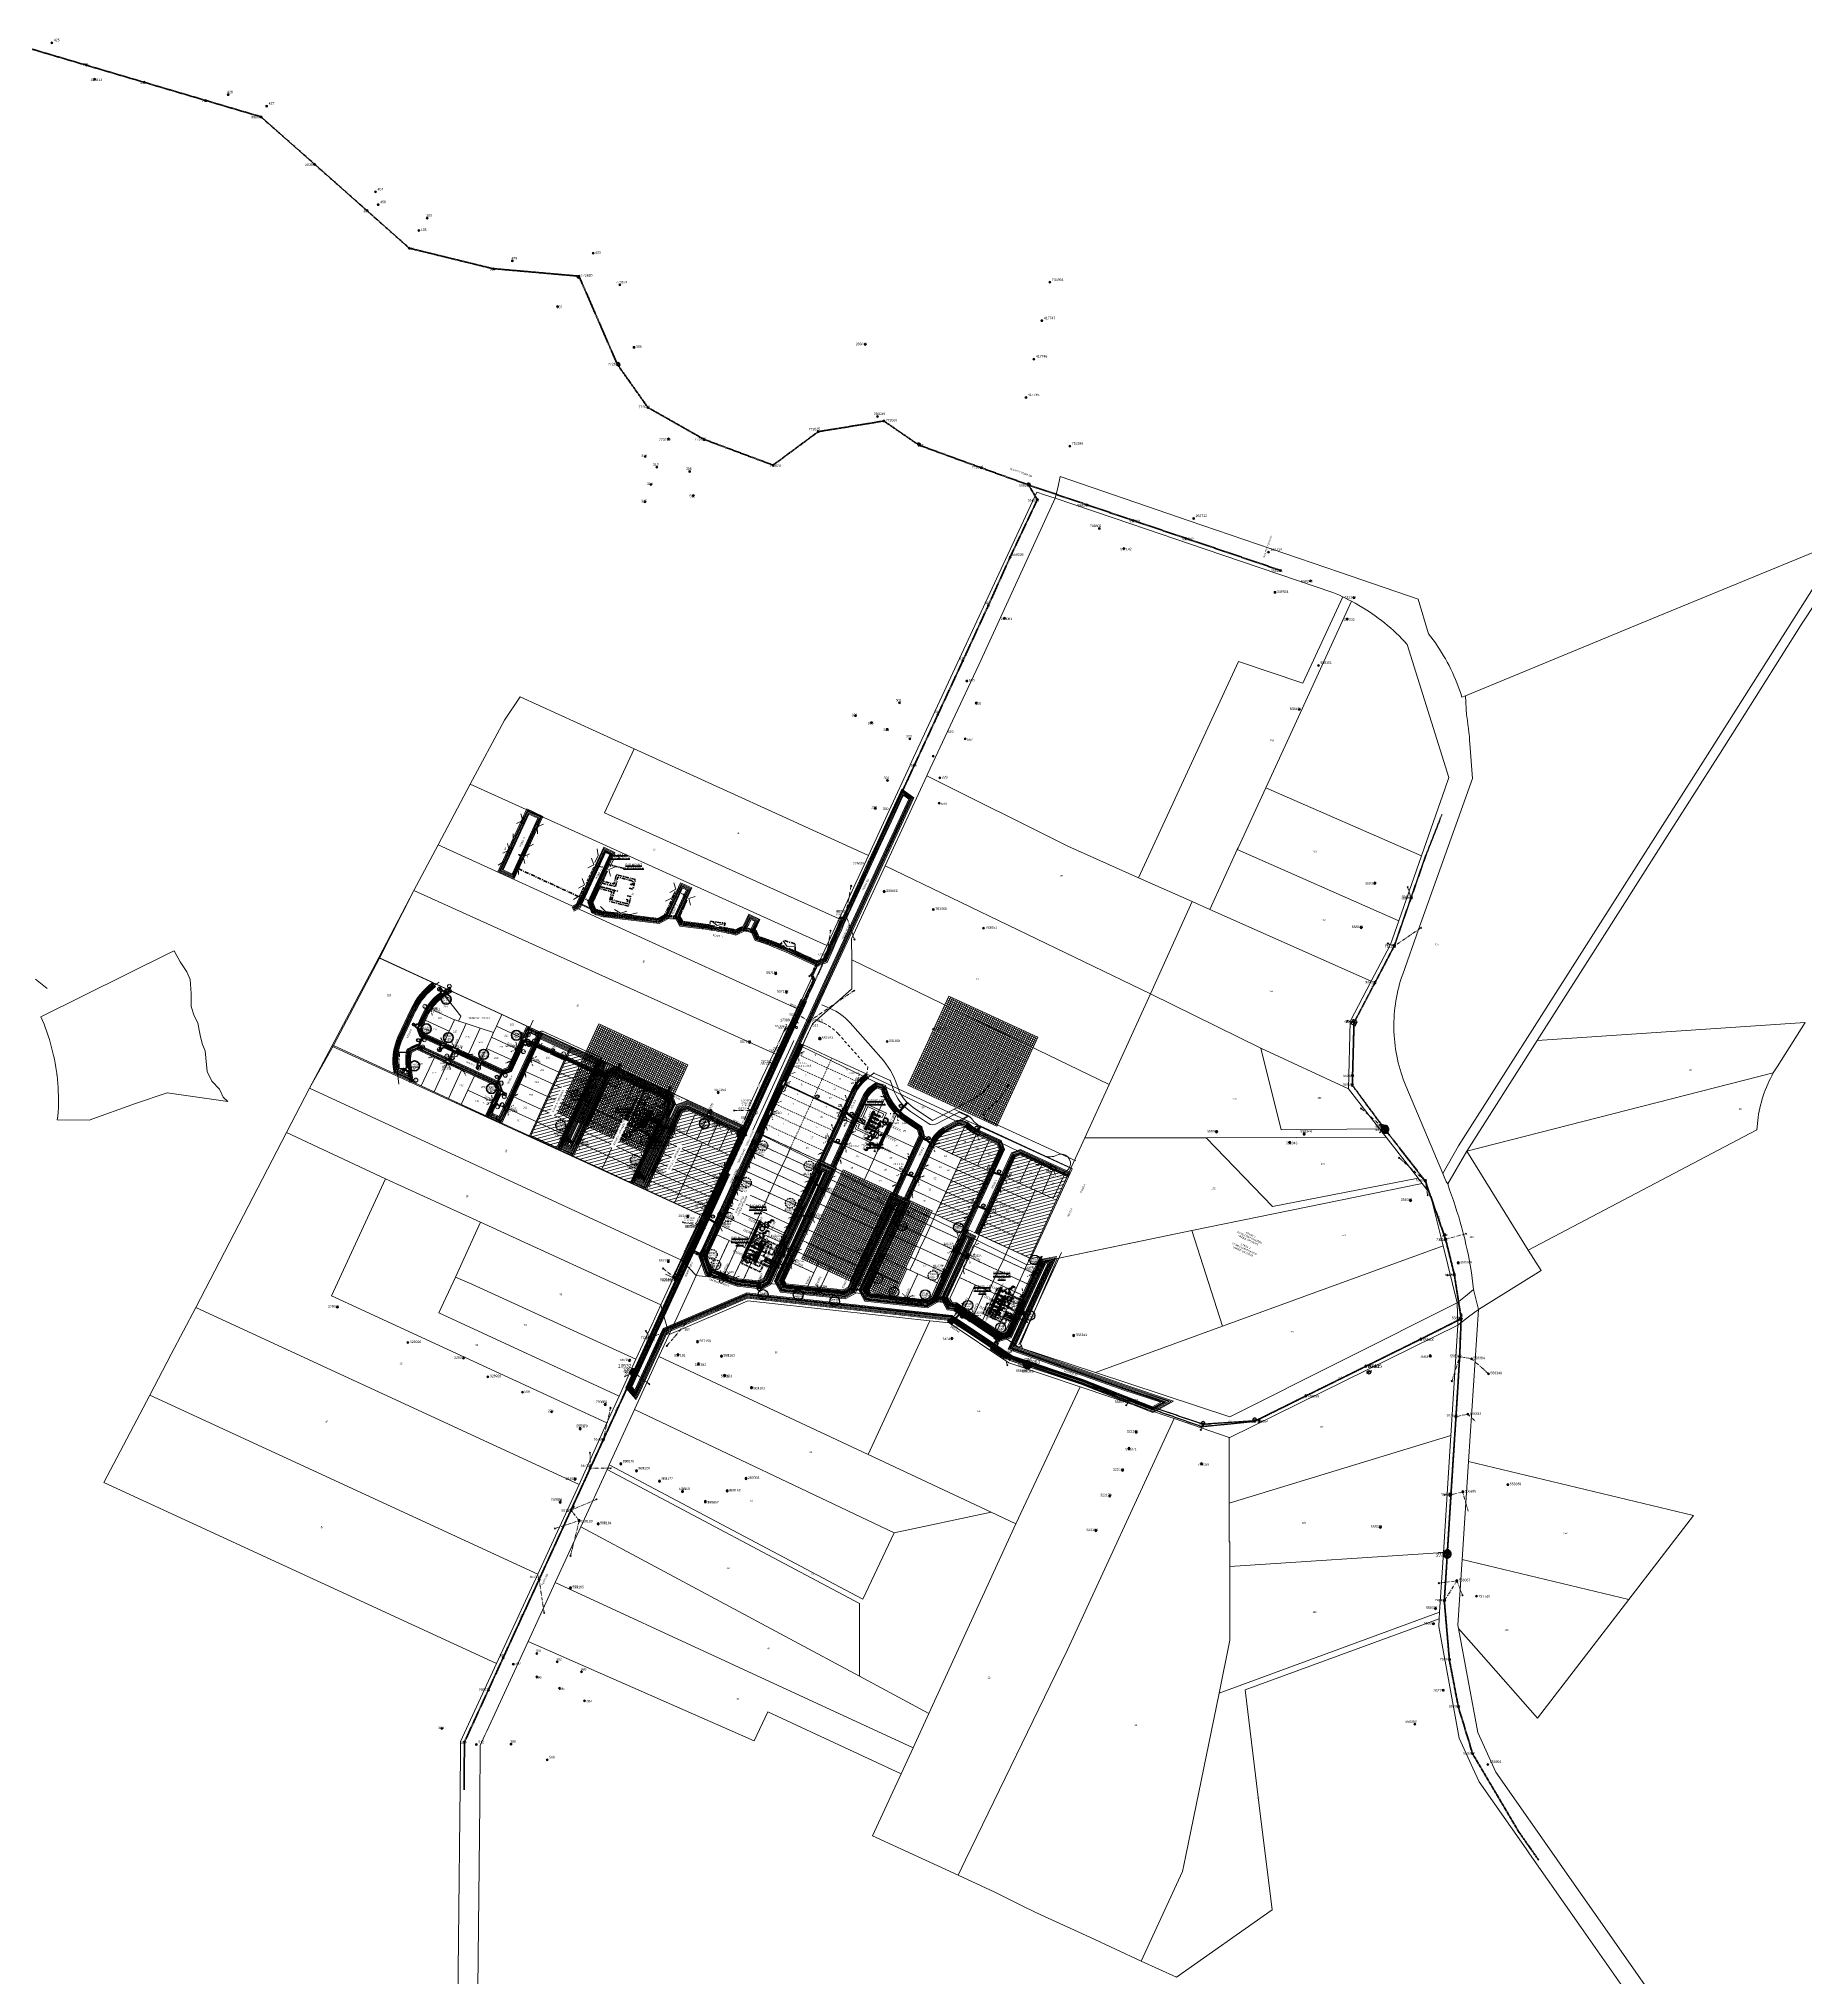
# Model space of a CAD drawing. Header units: metres. Extents: x 0 to 307451, y 0 to 6277344.
# Drawn here: x 304643 to 306445, y 6274367 to 6276345 of the extents above; entities that cross this region are included whole.
import ezdxf
from ezdxf import colors
from ezdxf.entities.mleader import LeaderData, LeaderLine
from ezdxf.enums import TextEntityAlignment as Align
from ezdxf.math import Vec2, Vec3

# ---------------------------------------------------------------- set-up
doc = ezdxf.new("R2010")
doc.units = ezdxf.units.M
for name, pattern in [('Cable Exist OH', [1, 1, 0]), ('Cable Exist UG', [7, 4, -1, 1, -1]), ('Cable Remove', [1, 0, -1]), ('CENTERX2', [4, 2.5, -0.5, 0.5, -0.5]), ('Dash', [5, 3, -2]), ('DASHED', [19.05, 12.7, -6.35]), ('IE Trench LV', [6, 4, -2]), ('PHANTOM', [6.15, 3, -0.75, 0.3, -0.75, 0.3, -0.75, 0.3]), ('PHANTOM2', [2.45, 1, -0.25, 0.15, -0.25, 0.15, -0.25, 0.15, -0.25]), ('PHANTOMX2', [6.6, 3, -0.75, 0.2, -0.75, 0.2, -0.75, 0.2, -0.75])]:
    doc.linetypes.add(name, pattern=pattern)
doc.layers.get('0').update_dxf_attribs({"color": 6})
for name, color, linetype, lineweight in [('_User Miscellaneous1', 30, 'Continuous', 13), ('_User Miscellaneous2', 31, 'Continuous', 13), ('_User Miscellaneous3', 51, 'Continuous', 13), ('_User Miscellaneous7', 3, 'Continuous', 13), ('_User Miscellaneous9', 211, 'Continuous', 13), ('_User_HV_Exist', 1, 'Continuous', 35), ('_User_LV_Exist', 5, 'Continuous', 35), ('_User_SL_Exist', 4, 'Continuous', 35), ('Cadastre Developer_SP_NEW', 92, 'Continuous', 15), ('Cadastre Land Parcels_SP_EXT', 118, 'Continuous', 15), ('Cadastre Roads_SP_EXT', 218, 'Continuous', 15), ('Cadastre Roads_SP_NEW', 214, 'Continuous', 15), ('Mains_HV_EXT', 13, 'Continuous', 25), ('Mains_LV_EXT', 163, 'Continuous', 25), ('Services_SP_MOD', 3, 'PHANTOMX2', 20)]:
    doc.layers.add(name, color=color, linetype=linetype, lineweight=lineweight)
doc.layers.add('_User Miscellaneous10', color=252, linetype='Continuous', lineweight=13, plot=False, transparency=0.75)
doc.layers.add('_User Miscellaneous12', color=252, linetype='Continuous', lineweight=13, plot=False, transparency=0.5)
for name, color, linetype in [('Duct_SP_NEW', 2, 'Continuous'), ('Equip_HV_NEW', 2, 'Continuous'), ('Equip_LV_EXT', 7, 'Continuous'), ('Equip_LV_NEW', 2, 'Continuous'), ('Equip_SP_HV_EXT', 7, 'Continuous'), ('Equip_SP_HV_MOD', 3, 'Continuous'), ('Equip_SP_LV_EXT', 7, 'Continuous'), ('Equip_SP_SL_EXT', 7, 'Continuous'), ('Equip_SP_SL_NEW', 2, 'Continuous'), ('Mains_HV_MOD', 3, 'Continuous'), ('Mains_HV_New_V17', 2, 'Cable x'), ('Mains_LV_New_R6', 2, 'Cable Z'), ('Mains_LV_New_T84', 2, 'Cable x'), ('Notes', 7, 'Continuous'), ('Notes_SL_MISC', 4, 'Continuous'), ('Services_SP_NEW_UG', 2, 'IE Trench LV'), ('Sub_LV_EXT', 7, 'Continuous'), ('Sub_LV_NEW', 2, 'Continuous'), ('Sub_SP_EXT', 7, 'Continuous'), ('Sub_SP_NEW', 2, 'Continuous'), ('Sub_SP_TR_HV_LV_EXT', 7, 'Continuous'), ('SupportsOH_SP_TR_HV_LV_SL_EXT', 7, 'Continuous'), ('SupportsOH_SP_TR_HV_LV_SL_MOD', 3, 'Continuous'), ('SupportsOH_SP_TR_HV_LV_SL_NEW', 2, 'Continuous'), ('SupportsUG_SP_LV_EXT', 7, 'Continuous'), ('SupportsUG_SP_LV_NEW', 2, 'Continuous'), ('SupportsUG_SP_LV_SL_NEW', 2, 'Continuous'), ('Trench_SP_NEW', 2, 'Continuous'), ('UG_Details_SP_MISC', 7, 'Continuous')]:
    doc.layers.add(name, color=color, linetype=linetype)
doc.layers.add('Features_HIDE', color=1, linetype='Continuous', plot=False)
doc.layers.get('Features_HIDE').off()
doc.styles.add('ARIAL', font='arial.ttf', dxfattribs={"height": 2})
doc.styles.add('DP', font='isocp.shx', dxfattribs={"height": 2})
doc.styles.add('HVSW_LABEL', font='arial.ttf', dxfattribs={"height": 3.5})
doc.styles.add('iecARIAL', font='arial.ttf', dxfattribs={"height": 2})
doc.styles.add('iecISOCP', font='isocp.shx')
doc.styles.add('ieISOCP', font='arial.ttf', dxfattribs={"height": 1.5})
doc.styles.add('IESYMBOL1', font='isocp.shx')
doc.styles.add('POLE_LABEL', font='arial.ttf', dxfattribs={"height": 2})
doc.styles.add('SL_LABEL', font='arial.ttf', dxfattribs={"height": 2})
doc.styles.get("Standard").update_dxf_attribs({"font": 'arial.ttf'})
doc.styles.add('SWG_LABEL', font='arial.ttf')
doc.styles.add('SWITCH_LABEL', font='arial.ttf', dxfattribs={"height": 2})
doc.styles.add('T25a', font='arial.ttf', dxfattribs={"height": 2})
doc.linetypes.add('Cable New UG', pattern='A,5.5,-0.01,["X",Standard,S=1.8,R=0,X=0,Y=-0.94],-1.7', length=7.21)
doc.linetypes.add('Cable o', pattern='A,3.5,-0.01,["O",Standard,S=1.25,R=0,X=0,Y=-0.63],-1.36', length=4.87)
doc.linetypes.add('Cable x', pattern='A,4.5,-0.01,["X",Standard,S=1.25,R=0,X=0,Y=-0.65],-1.2', length=5.71)
doc.linetypes.add('Cable Z', pattern='A,5,-0.01,["Z",Standard,S=1.5,R=0,X=0,Y=-0.75],-1.3', length=6.31)
doc.linetypes.add('IE Trench HV', pattern='A,4,-0.4,["/",Standard,S=2,R=0,X=0.25,Y=-1],-1.6', length=6)
doc.dimstyles.new('1.8mm_1_100', dxfattribs={"dimtxt": 0.18, "dimasz": 0.2, "dimexe": 0.1, "dimexo": 0.3, "dimgap": 0.05, "dimtad": 0, "dimdec": 3, "dimlfac": -1, "dimzin": 12, "dimdsep": 46, "dimtxsty": 'Standard', "dimcen": 1, "dimclrd": 256, "dimclre": 256, "dimclrt": 256, "dimazin": 3, "dimtfac": 1, "dimtdec": 3, "dimtmove": 0, "dimatfit": 3, "dimfxl": 1, "dimtolj": 1, "dimtzin": 0, "dimlwd": -1, "dimlwe": -1, "dimarcsym": 0})
doc.dimstyles.new('1.8mm_1_1000', dxfattribs={"dimtxt": 1.8, "dimasz": 2, "dimexe": 1, "dimexo": 3, "dimgap": 0.5, "dimtad": 0, "dimtoh": 1, "dimlfac": -1, "dimzin": 12, "dimdsep": 46, "dimtxsty": 'Standard', "dimcen": 1, "dimclrd": 256, "dimclre": 256, "dimclrt": 256, "dimazin": 3, "dimtfac": 1, "dimtmove": 0, "dimatfit": 3, "dimfxl": 1, "dimtolj": 1, "dimtzin": 0, "dimlwd": -1, "dimlwe": -1, "dimarcsym": 0})
doc.dimstyles.new('1.8mm_1_50', dxfattribs={"dimtxt": 0.09, "dimasz": 0.1, "dimexe": 0.05, "dimexo": 0.15, "dimgap": 0.025, "dimtad": 0, "dimtoh": 1, "dimlfac": -1, "dimzin": 12, "dimdsep": 46, "dimtxsty": 'Standard', "dimcen": 1, "dimclrd": 256, "dimclre": 256, "dimclrt": 256, "dimazin": 3, "dimtfac": 1, "dimtmove": 0, "dimatfit": 3, "dimfxl": 1, "dimtolj": 1, "dimtzin": 0, "dimlwd": -1, "dimlwe": -1, "dimarcsym": 0})
doc.dimstyles.get("Standard").update_dxf_attribs({"dimtxt": 2, "dimasz": 3, "dimexe": 1, "dimexo": 3, "dimgap": 0.5, "dimtad": 0, "dimlfac": -1, "dimzin": 12, "dimdsep": 46, "dimtxsty": 'Standard', "dimcen": 1, "dimclrd": 256, "dimclre": 256, "dimclrt": 256, "dimadec": 0, "dimazin": 3, "dimtfac": 1, "dimtmove": 0, "dimatfit": 3, "dimfxl": 1, "dimfxlon": 1, "dimtolj": 1, "dimtzin": 0, "dimlwd": -1, "dimlwe": -1, "dimarcsym": 0})

# ---------------------------------------------------------------- blocks, each defined once
blk = doc.blocks.new('SUB_POLE_EXT')
at = {"linetype": 'DASHED', "transparency": 33554495}
h = blk.add_hatch(color=256, dxfattribs=at)
h.dxf.hatch_style = 1
h.paths.add_polyline_path([(0, 4), (0, 4), (-0.1, 4), (-0.2, 4), (-0.3, 4), (-0.4, 4), (-0.5, 4), (-0.6, 3.9), (-0.7, 3.9), (-0.8, 3.9), (-0.9, 3.9), (-1, 3.9), (-1.1, 3.8), (-1.2, 3.8), (-1.3, 3.8), (-1.4, 3.7), (-1.5, 3.7), (-1.6, 3.7), (-1.7, 3.6), (-1.8, 3.6), (-1.8, 3.6), (-1.9, 3.5), (-2, 3.5), (-2.1, 3.4), (-2.2, 3.4), (-2.3, 3.3), (-2.3, 3.2), (-2.4, 3.2), (-2.5, 3.1), (-2.6, 3.1), (-2.6, 3), (-2.7, 2.9), (-2.8, 2.9), (-2.9, 2.8), (-2.9, 2.7), (-3, 2.6), (-3.1, 2.6), (-3.1, 2.5), (-3.2, 2.4), (-3.2, 2.3), (-3.3, 2.3), (-3.4, 2.2), (-3.4, 2.1), (-3.5, 2), (-3.5, 1.9), (-3.6, 1.8), (-3.6, 1.8), (-3.6, 1.7), (-3.7, 1.6), (-3.7, 1.5), (-3.7, 1.4), (-3.8, 1.3), (-3.8, 1.2), (-3.8, 1.1), (-3.9, 1), (-3.9, 0.9), (-3.9, 0.8), (-3.9, 0.7), (-3.9, 0.6), (-4, 0.5), (-4, 0.4), (-4, 0.3), (-4, 0.2), (-4, 0.1), (-4, 0), (-4, 0), (-4, -0.1), (-4, -0.2), (-4, -0.3), (-4, -0.4), (-4, -0.5), (-3.9, -0.6), (-3.9, -0.7), (-3.9, -0.8), (-3.9, -0.9), (-3.9, -1), (-3.8, -1.1), (-3.8, -1.2), (-3.8, -1.3), (-3.7, -1.4), (-3.7, -1.5), (-3.7, -1.6), (-3.6, -1.7), (-3.6, -1.8), (-3.6, -1.8), (-3.5, -1.9), (-3.5, -2)])
h.paths.add_polyline_path([(-1.2, 0.5), (2.6, 0.5), (2.6, 0.9), (-1.2, 0.9)], flags=9)
h.paths.add_polyline_path([(-1.2, -2.2), (0.4, -2.2), (0.4, -1.9), (-1.2, -1.9)], flags=9)
h = blk.add_hatch(color=256, dxfattribs=at)
h.dxf.hatch_style = 1
h.paths.add_polyline_path([(3.6, 1.8), (3.6, 1.8), (3.5, 1.9), (3.5, 2), (3.4, 2.1), (3.4, 2.2), (3.3, 2.3), (3.2, 2.3), (3.2, 2.4), (3.1, 2.5), (3.1, 2.6), (3, 2.6), (2.9, 2.7), (2.9, 2.8), (2.8, 2.9), (2.7, 2.9), (2.6, 3), (2.6, 3.1), (2.5, 3.1), (2.4, 3.2), (2.3, 3.2), (2.3, 3.3), (2.2, 3.4), (2.1, 3.4), (2, 3.5), (1.9, 3.5), (1.8, 3.6), (1.8, 3.6), (1.7, 3.6), (1.6, 3.7), (1.5, 3.7), (1.4, 3.7), (1.3, 3.8), (1.2, 3.8), (1.1, 3.8), (1, 3.9), (0.9, 3.9), (0.8, 3.9), (0.7, 3.9), (0.6, 3.9), (0.5, 4), (0.4, 4), (0.3, 4), (0.2, 4), (0.1, 4), (0, 4), (0, 4), (3.5, -2), (3.5, -1.9), (3.6, -1.8), (3.6, -1.8), (3.6, -1.7), (3.7, -1.6), (3.7, -1.5), (3.7, -1.4), (3.8, -1.3), (3.8, -1.2), (3.8, -1.1), (3.9, -1), (3.9, -0.9), (3.9, -0.8), (3.9, -0.7), (3.9, -0.6), (4, -0.5), (4, -0.4), (4, -0.3), (4, -0.2), (4, -0.1), (4, 0), (4, 0), (4, 0.1), (4, 0.2), (4, 0.3), (4, 0.4), (4, 0.5), (3.9, 0.6), (3.9, 0.7), (3.9, 0.8), (3.9, 0.9), (3.9, 1), (3.8, 1.1), (3.8, 1.2), (3.8, 1.3), (3.7, 1.4), (3.7, 1.5), (3.7, 1.6), (3.6, 1.7)])
h = blk.add_hatch(color=256, dxfattribs=at)
h.dxf.hatch_style = 1
h.paths.add_polyline_path([(3.1, -2.5), (3.2, -2.4), (3.2, -2.3), (3.3, -2.3), (3.4, -2.2), (3.4, -2.1), (3.5, -2), (3.5, -2), (-3.5, -2), (-3.5, -2), (-3.4, -2.1), (-3.4, -2.2), (-3.3, -2.3), (-3.2, -2.3), (-3.2, -2.4), (-3.1, -2.5), (-3.1, -2.6), (-3, -2.6), (-2.9, -2.7), (-2.9, -2.8), (-2.8, -2.9), (-2.7, -2.9), (-2.6, -3), (-2.6, -3.1), (-2.5, -3.1), (-2.4, -3.2), (-2.3, -3.2), (-2.3, -3.3), (-2.2, -3.4), (-2.1, -3.4), (-2, -3.5), (-1.9, -3.5), (-1.8, -3.6), (-1.8, -3.6), (-1.7, -3.6), (-1.6, -3.7), (-1.5, -3.7), (-1.4, -3.7), (-1.3, -3.8), (-1.2, -3.8), (-1.1, -3.8), (-1, -3.9), (-0.9, -3.9), (-0.8, -3.9), (-0.7, -3.9), (-0.6, -3.9), (-0.5, -4), (-0.4, -4), (-0.3, -4), (-0.2, -4), (-0.1, -4), (0, -4), (0, -4), (0.1, -4), (0.2, -4), (0.3, -4), (0.4, -4), (0.5, -4), (0.6, -3.9), (0.7, -3.9), (0.8, -3.9), (0.9, -3.9), (1, -3.9), (1.1, -3.8), (1.2, -3.8), (1.3, -3.8), (1.4, -3.7), (1.5, -3.7), (1.6, -3.7), (1.7, -3.6), (1.8, -3.6), (1.8, -3.6), (1.9, -3.5), (2, -3.5), (2.1, -3.4), (2.2, -3.4), (2.3, -3.3), (2.3, -3.2), (2.4, -3.2), (2.5, -3.1), (2.6, -3.1), (2.6, -3), (2.7, -2.9), (2.8, -2.9), (2.9, -2.8), (2.9, -2.7), (3, -2.6), (3.1, -2.6)])
h.paths.add_polyline_path([(-1.4, -2), (-1.3, -2), (-1.3, -1.9), (-1.4, -1.9)], flags=9)
at = {"flags": 128}
for points in [[(0, 4), (-0.1, 4), (-0.2, 4), (-0.3, 4), (-0.4, 4), (-0.5, 4), (-0.6, 3.9), (-0.7, 3.9), (-0.8, 3.9), (-0.9, 3.9), (-1, 3.9), (-1.1, 3.8), (-1.2, 3.8), (-1.3, 3.8), (-1.4, 3.7), (-1.5, 3.7), (-1.6, 3.7), (-1.7, 3.6), (-1.8, 3.6), (-1.8, 3.6), (-1.9, 3.5), (-2, 3.5), (-2.1, 3.4), (-2.2, 3.4), (-2.3, 3.3), (-2.3, 3.2), (-2.4, 3.2), (-2.5, 3.1), (-2.6, 3.1), (-2.6, 3), (-2.7, 2.9), (-2.8, 2.9), (-2.9, 2.8), (-2.9, 2.7), (-3, 2.6), (-3.1, 2.6), (-3.1, 2.5), (-3.2, 2.4), (-3.2, 2.3), (-3.3, 2.3), (-3.4, 2.2), (-3.4, 2.1), (-3.5, 2), (-3.5, 1.9), (-3.6, 1.8), (-3.6, 1.8), (-3.6, 1.7), (-3.7, 1.6), (-3.7, 1.5), (-3.7, 1.4), (-3.8, 1.3), (-3.8, 1.2), (-3.8, 1.1), (-3.9, 1), (-3.9, 0.9), (-3.9, 0.8), (-3.9, 0.7), (-3.9, 0.6), (-4, 0.5), (-4, 0.4), (-4, 0.3), (-4, 0.2), (-4, 0.1), (-4, 0), (-4, 0), (-4, -0.1), (-4, -0.2), (-4, -0.3), (-4, -0.4), (-4, -0.5), (-3.9, -0.6), (-3.9, -0.7), (-3.9, -0.8), (-3.9, -0.9), (-3.9, -1), (-3.8, -1.1), (-3.8, -1.2), (-3.8, -1.3), (-3.7, -1.4), (-3.7, -1.5), (-3.7, -1.6), (-3.6, -1.7), (-3.6, -1.8), (-3.6, -1.8), (-3.5, -1.9), (-3.5, -2), (-3.4, -2.1), (-3.4, -2.2), (-3.3, -2.3), (-3.2, -2.3), (-3.2, -2.4), (-3.1, -2.5), (-3.1, -2.6), (-3, -2.6), (-2.9, -2.7), (-2.9, -2.8), (-2.8, -2.9), (-2.7, -2.9), (-2.6, -3), (-2.6, -3.1), (-2.5, -3.1), (-2.4, -3.2), (-2.3, -3.2), (-2.3, -3.3), (-2.2, -3.4), (-2.1, -3.4), (-2, -3.5), (-1.9, -3.5), (-1.8, -3.6), (-1.8, -3.6), (-1.7, -3.6), (-1.6, -3.7), (-1.5, -3.7), (-1.4, -3.7), (-1.3, -3.8), (-1.2, -3.8), (-1.1, -3.8), (-1, -3.9), (-0.9, -3.9), (-0.8, -3.9), (-0.7, -3.9), (-0.6, -3.9), (-0.5, -4), (-0.4, -4), (-0.3, -4), (-0.2, -4), (-0.1, -4), (0, -4), (0, -4), (0.1, -4), (0.2, -4), (0.3, -4), (0.4, -4), (0.5, -4), (0.6, -3.9), (0.7, -3.9), (0.8, -3.9), (0.9, -3.9), (1, -3.9), (1.1, -3.8), (1.2, -3.8), (1.3, -3.8), (1.4, -3.7), (1.5, -3.7), (1.6, -3.7), (1.7, -3.6), (1.8, -3.6), (1.8, -3.6), (1.9, -3.5), (2, -3.5), (2.1, -3.4), (2.2, -3.4), (2.3, -3.3), (2.3, -3.2), (2.4, -3.2), (2.5, -3.1), (2.6, -3.1), (2.6, -3), (2.7, -2.9), (2.8, -2.9), (2.9, -2.8), (2.9, -2.7), (3, -2.6), (3.1, -2.6), (3.1, -2.5), (3.2, -2.4), (3.2, -2.3), (3.3, -2.3), (3.4, -2.2), (3.4, -2.1), (3.5, -2), (3.5, -1.9), (3.6, -1.8), (3.6, -1.8), (3.6, -1.7), (3.7, -1.6), (3.7, -1.5), (3.7, -1.4), (3.8, -1.3), (3.8, -1.2), (3.8, -1.1), (3.9, -1), (3.9, -0.9), (3.9, -0.8), (3.9, -0.7), (3.9, -0.6), (4, -0.5), (4, -0.4), (4, -0.3), (4, -0.2), (4, -0.1), (4, 0), (4, 0), (4, 0.1), (4, 0.2), (4, 0.3), (4, 0.4), (4, 0.5), (3.9, 0.6), (3.9, 0.7), (3.9, 0.8), (3.9, 0.9), (3.9, 1), (3.8, 1.1), (3.8, 1.2), (3.8, 1.3), (3.7, 1.4), (3.7, 1.5), (3.7, 1.6), (3.6, 1.7), (3.6, 1.8), (3.6, 1.8), (3.5, 1.9), (3.5, 2), (3.4, 2.1), (3.4, 2.2), (3.3, 2.3), (3.2, 2.3), (3.2, 2.4), (3.1, 2.5), (3.1, 2.6), (3, 2.6), (2.9, 2.7), (2.9, 2.8), (2.8, 2.9), (2.7, 2.9), (2.6, 3), (2.6, 3.1), (2.5, 3.1), (2.4, 3.2), (2.3, 3.2), (2.3, 3.3), (2.2, 3.4), (2.1, 3.4), (2, 3.5), (1.9, 3.5), (1.8, 3.6), (1.8, 3.6), (1.7, 3.6), (1.6, 3.7), (1.5, 3.7), (1.4, 3.7), (1.3, 3.8), (1.2, 3.8), (1.1, 3.8), (1, 3.9), (0.9, 3.9), (0.8, 3.9), (0.7, 3.9), (0.6, 3.9), (0.5, 4), (0.4, 4), (0.3, 4), (0.2, 4), (0.1, 4), (0, 4)], [(0, 4), (-3.5, -2), (3.5, -2)]]:
    blk.add_lwpolyline(points, close=True, dxfattribs=at)
at = {"flags": 8}
blk.add_attdef('ASSET_NUM', text='', height=2.5, dxfattribs=at).set_placement((0, 7), align=Align.MIDDLE_CENTER)
for tag, flags, p in [('STREET_CODE', 9, (-1.4, 1.4)), ('NO_PHASES', 9, (-1.4, 1)), ('OPERATED_BY', 9, (-1.4, 0.6)), ('MAINTAINED_BY', 9, (-1.4, 0.4)), ('ORIENTATION', 9, (-1.4, 0.2)), ('OWNED_BY', 9, (-1.4, 0)), ('CONSTRUCTED_VOLTAGE', 9, (-1.1, 0.7)), ('OPERATING_VOLTAGE', 9, (-1.1, 0.3)), ('STATE', 9, (-1.4, -0.4)), ('USAGE', 9, (-1.4, -0.8)), ('LEGEND', 9, (-1.4, -1)), ('SUBURB', 9, (-1.4, -1.2)), ('STREETNAME', 9, (-1.4, -1.4)), ('LOCATION', 9, (-1.4, -1.6)), ('NOTES', 9, (-1.4, -1.8)), ('Z', 1, (-1.4, -2)), ('SECONDARY_VOLTAGE', 9, (-1.1, -0.7)), ('SUBSTATION_TYPE', 9, (-1.1, -1.1))]:
    blk.add_attdef(tag, text='', height=0.1, dxfattribs=dict(flags=flags)).set_placement(p, align=Align.MIDDLE_LEFT)
blk = doc.blocks.new('LV_OH_LINKS_OPEN_EXT')
for p, q in [((-0.2, 5), (-0.2, 5.5)), ((-0.2, 3), (-0.2, 2.5)), ((0.2, 5), (0.2, 5.5)), ((0.2, 3), (0.2, 2.5))]:
    blk.add_line(p, q)
blk.add_lwpolyline([(0, 3, 1), (0, 5, 1)], format="xyb", close=True)
at = {"flags": 1}
blk.add_attdef('Z', (0, 0), '', height=0.2, dxfattribs=at)
at = {"flags": 9}
for tag, p in [('ACTUAL_STATUS', (0, 0)), ('CONSTRUCTED_VOLTAGE', (0, -0.2)), ('NO_PHASES', (0, -0.4)), ('OPERATING_VOLTAGE', (0, -0.6)), ('ORIENTATION', (0, -0.8)), ('OWNED_BY', (0, -1)), ('STATE', (0, -1.2)), ('SWITCH_TYPE', (0, -1.4)), ('USAGE', (0, -1.6)), ('LEGEND', (0, -1.8)), ('NOTES', (0, -2))]:
    blk.add_attdef(tag, text='', height=0.2, dxfattribs=at).set_placement(p, align=Align.MIDDLE_LEFT)
blk = doc.blocks.new('LV_OH_LINKS_DISTFUSE_EXT')
for p, q in [((0, 0), (0.96, 0)), ((3.84, 0), (4.8, 0))]:
    blk.add_line(p, q)
blk.add_lwpolyline([(3.84, -1.2), (3.84, 1.2), (0.96, -1.2), (0.96, 1.2)], close=True)
at = {"flags": 9}
for tag, p in [('ACTUAL_STATUS', (0, 0)), ('CONSTRUCTED_VOLTAGE', (0, -0.2)), ('OPERATING_VOLTAGE', (0, -0.6)), ('ORIENTATION', (0, -0.8)), ('OWNED_BY', (0, -1)), ('STATE', (0, -1.2)), ('SWITCH_TYPE', (0, -1.4)), ('NO_PHASES', (0, -0.4)), ('USAGE', (0, -1.6)), ('NOTES', (0, -1.8))]:
    blk.add_attdef(tag, text='', height=0.2, dxfattribs=at).set_placement(p, align=Align.MIDDLE_LEFT)
at = {"flags": 1}
blk.add_attdef('Z', (0, 0), '', height=0.2, dxfattribs=at)
blk = doc.blocks.new('CCP_EXT')
blk.add_wipeout([(0, 0.6), (0.6, 0), (0, -0.6), (-0.6, 0)])
blk.add_lwpolyline([(-0.6, 0), (0, 0.6), (0.6, 0), (0, -0.6), (-0.6, 0)])
at = {"flags": 1}
blk.add_attdef('Z', (0, 0), '', height=0.2, dxfattribs=at)
at = {"flags": 9}
for tag, p in [('CCP_TYPE', (0, 0)), ('CONSTRUCTED_VOLTAGE', (0, -0.2)), ('NO_PHASES', (0, -0.4)), ('OPERATING_VOLTAGE', (0, -0.6)), ('ORIENTATION', (0, -0.8)), ('OWNED_BY', (0, -1)), ('USAGE', (0, -1.2)), ('LEGEND', (0, -1.4)), ('LIFE_SUPPORT', (0, -1.6)), ('STATE', (0, -1.8)), ('NOTES', (0, -2))]:
    blk.add_attdef(tag, text='', height=0.2, dxfattribs=at).set_placement(p, align=Align.MIDDLE_LEFT)
blk = doc.blocks.new('POLE_EXT')
blk.add_hatch(color=256).paths.add_polyline_path([(-1, 0, 1), (1, 0, 1)])
blk.add_lwpolyline([(-1, 0, 1), (1, 0, 1)], format="xyb", close=True)
at = {"flags": 8}
blk.add_attdef('pNumber', text='', height=2, dxfattribs=at).set_placement((2.5, 2.5), align=Align.MIDDLE_CENTER)
at = {"style": 'POLE_LABEL', "flags": 9}
for tag, p in [('STRUCTURE_PLANT_NUMBER', (1.4, 0)), ('STREET_CODE', (1.4, -0.2))]:
    blk.add_attdef(tag, text='', height=0.2, dxfattribs=at).set_placement(p, align=Align.MIDDLE_LEFT)
at = {"flags": 9}
for tag, p in [('OWNED_BY', (1.4, -0.4)), ('PARENT', (1.4, -0.6)), ('SPECIAL_USE', (1.4, -0.8)), ('STATE', (1.4, -1)), ('USAGE', (1.4, -1.2)), ('cLV', (1.4, -1.4)), ('hDepth', (1.4, -1.6)), ('hDia', (1.4, -1.8)), ('cHV', (1.4, -2)), ('LBRACKET', (1.4, -2.2)), ('LExisting', (1.4, -2.4)), ('LANTNUMBER', (1.4, -2.6)), ('LOther', (1.4, -2.8)), ('LRemove', (1.4, -3)), ('LEGEND', (1.4, -3.2)), ('cLinedev', (1.4, -3.4)), ('LOCATION', (1.4, -3.6)), ('pExisting', (1.4, -3.8)), ('PFNUMBER', (1.4, -4)), ('NEWPFNUMBER', (1.4, -4.2)), ('pFooting', (1.4, -4.4)), ('pNew', (1.4, -4.6)), ('pRelocate', (1.4, -5)), ('pRemove', (1.4, -5.2)), ('pReplace', (1.4, -5.4)), ('pStay', (1.4, -5.6)), ('pType', (1.4, -5.8)), ('cspan', (1.4, -6)), ('STREETNAME', (1.4, -6.2)), ('SUBURB', (1.4, -6.4)), ('NOTES', (1.4, -6.6)), ('MAINTAINED_BY', (1.4, -6.8)), ('OPERATED_BY', (1.4, -7))]:
    blk.add_attdef(tag, text='', height=0.2, dxfattribs=at).set_placement(p, align=Align.MIDDLE_LEFT)
at = {"flags": 1}
blk.add_attdef('Z', (1.4, -7.3), '', height=0.2, dxfattribs=at)
blk = doc.blocks.new('*U304')
blk.add_hatch(color=256).paths.add_polyline_path([(-1, 0, 1), (1, 0, 1)])
blk.add_lwpolyline([(-1, 0, 1), (1, 0, 1)], format="xyb", close=True)
at = {"flags": 8}
blk.add_attdef('pNumber', text='', height=2, dxfattribs=at).set_placement((6.2, 9.1), align=Align.MIDDLE_CENTER)
at = {"style": 'POLE_LABEL', "flags": 9}
for tag, p in [('STRUCTURE_PLANT_NUMBER', (5, 6.6)), ('STREET_CODE', (5, 6.4))]:
    blk.add_attdef(tag, text='', height=0.2, dxfattribs=at).set_placement(p, align=Align.MIDDLE_LEFT)
at = {"flags": 9}
for tag, p in [('OWNED_BY', (5, 6.2)), ('PARENT', (5, 6)), ('SPECIAL_USE', (5, 5.8)), ('STATE', (5, 5.6)), ('USAGE', (5, 5.4)), ('cLV', (5, 5.2)), ('hDepth', (5, 5)), ('hDia', (5, 4.8)), ('cHV', (5, 4.6)), ('LBRACKET', (5, 4.4)), ('LExisting', (5, 4.2)), ('LANTNUMBER', (5, 4)), ('LOther', (5, 3.8)), ('LRemove', (5, 3.6)), ('LEGEND', (5, 3.4)), ('cLinedev', (5, 3.2)), ('LOCATION', (5, 3)), ('pExisting', (5, 2.8)), ('PFNUMBER', (5, 2.6)), ('NEWPFNUMBER', (5, 2.4)), ('pFooting', (5, 2.2)), ('pNew', (5, 2)), ('pRelocate', (5, 1.6)), ('pRemove', (5, 1.4)), ('pReplace', (5, 1.2)), ('pStay', (5, 1)), ('pType', (5, 0.8)), ('cspan', (5, 0.6)), ('STREETNAME', (5, 0.4)), ('SUBURB', (5, 0.2)), ('NOTES', (5, 0)), ('MAINTAINED_BY', (5, -0.2)), ('OPERATED_BY', (5, -0.4))]:
    blk.add_attdef(tag, text='', height=0.2, dxfattribs=at).set_placement(p, align=Align.MIDDLE_LEFT)
at = {"flags": 1}
blk.add_attdef('Z', (5, -0.7), '', height=0.2, dxfattribs=at)
blk = doc.blocks.new('*U316')
blk.add_hatch(color=256).paths.add_polyline_path([(-1, 0, 1), (1, 0, 1)])
blk.add_lwpolyline([(-1, 0, 1), (1, 0, 1)], format="xyb", close=True)
at = {"flags": 8}
blk.add_attdef('pNumber', text='', height=2, dxfattribs=at).set_placement((8.4, 15.5), align=Align.MIDDLE_CENTER)
at = {"style": 'POLE_LABEL', "flags": 9}
for tag, p in [('STRUCTURE_PLANT_NUMBER', (7.2, 13)), ('STREET_CODE', (7.2, 12.8))]:
    blk.add_attdef(tag, text='', height=0.2, dxfattribs=at).set_placement(p, align=Align.MIDDLE_LEFT)
at = {"flags": 9}
for tag, p in [('OWNED_BY', (7.2, 12.6)), ('PARENT', (7.2, 12.4)), ('SPECIAL_USE', (7.2, 12.2)), ('STATE', (7.2, 12)), ('USAGE', (7.2, 11.8)), ('cLV', (7.2, 11.6)), ('hDepth', (7.2, 11.4)), ('hDia', (7.2, 11.2)), ('cHV', (7.2, 11)), ('LBRACKET', (7.2, 10.8)), ('LExisting', (7.2, 10.6)), ('LANTNUMBER', (7.2, 10.4)), ('LOther', (7.2, 10.2)), ('LRemove', (7.2, 10)), ('LEGEND', (7.2, 9.8)), ('cLinedev', (7.2, 9.6)), ('LOCATION', (7.2, 9.4)), ('pExisting', (7.2, 9.2)), ('PFNUMBER', (7.2, 9)), ('NEWPFNUMBER', (7.2, 8.8)), ('pFooting', (7.2, 8.6)), ('pNew', (7.2, 8.4)), ('pRelocate', (7.2, 8)), ('pRemove', (7.2, 7.8)), ('pReplace', (7.2, 7.6)), ('pStay', (7.2, 7.4)), ('pType', (7.2, 7.2)), ('cspan', (7.2, 7)), ('STREETNAME', (7.2, 6.8)), ('SUBURB', (7.2, 6.6)), ('NOTES', (7.2, 6.4)), ('MAINTAINED_BY', (7.2, 6.2)), ('OPERATED_BY', (7.2, 6))]:
    blk.add_attdef(tag, text='', height=0.2, dxfattribs=at).set_placement(p, align=Align.MIDDLE_LEFT)
at = {"flags": 1}
blk.add_attdef('Z', (7.2, 5.7), '', height=0.2, dxfattribs=at)
blk = doc.blocks.new('HV_USL_CLOSED_EXT')
at = {"layer": 'Equip_SP_HV_EXT'}
blk.add_line((4, 2.5), (4, -2.5), dxfattribs=at)
blk.add_arc((4, 0), 1.5, 270, 90, dxfattribs=at)
for tag, flags, p in [('ACTUAL_STATUS', 9, (0, 1.55)), ('STREET_CODE', 9, (0, 1.75)), ('CONSTRUCTED_VOLTAGE', 9, (0, 1.35)), ('NO_PHASES', 9, (0, 1.15)), ('OPERATING_VOLTAGE', 9, (0, 0.95)), ('ORIENTATION', 9, (0, 0.75)), ('OWNED_BY', 9, (0, 0.55)), ('OPERATED_BY', 9, (0, 0.35)), ('MAINTAINED_BY', 9, (0, 0.15)), ('STATE', 9, (0, -0.05)), ('Z', 1, (0, -1.85)), ('SWITCH_TYPE', 9, (0, -0.25)), ('USAGE', 9, (0, -0.45)), ('LEGEND', 9, (0, -0.65)), ('LOCATION', 9, (0, -0.85)), ('STREETNAME', 9, (0, -1.05)), ('SUBURB', 9, (0, -1.25)), ('NOTES', 9, (0, -1.45)), ('LABEL_ALIGNMENT', 9, (0, -1.65))]:
    blk.add_attdef(tag, text='', height=0.1, dxfattribs=dict(at, flags=flags)).set_placement(p, align=Align.MIDDLE_LEFT)
at = {"layer": 'Equip_SP_HV_EXT', "width": 0.9, "flags": 8}
blk.add_attdef('ASSET_NUM', text='', height=2, rotation=270, dxfattribs=at).set_placement((9.5, 0), align=Align.MIDDLE_CENTER)
blk = doc.blocks.new('*U292')
at = {"layer": 'Equip_SP_HV_EXT'}
blk.add_line((5.5, 2.5), (5.5, -2.5), dxfattribs=at)
blk.add_arc((5.5, 0), 1.5, 270, 90, dxfattribs=at)
for tag, flags, p in [('STREET_CODE', 9, (0, 1.8)), ('ACTUAL_STATUS', 9, (0, 1.6)), ('CONSTRUCTED_VOLTAGE', 9, (0, 1.4)), ('NO_PHASES', 9, (0, 1.1)), ('OPERATING_VOLTAGE', 9, (0, 1)), ('ORIENTATION', 9, (0, 0.8)), ('OWNED_BY', 9, (0, 0.5)), ('OPERATED_BY', 9, (0, 0.4)), ('MAINTAINED_BY', 9, (0, 0.2)), ('STATE', 9, (0, 0)), ('SWITCH_TYPE', 9, (0, -0.2)), ('USAGE', 9, (0, -0.4)), ('LEGEND', 9, (0, -0.6)), ('LOCATION', 9, (0, -0.9)), ('STREETNAME', 9, (0, -1.1)), ('SUBURB', 9, (0, -1.2)), ('NOTES', 9, (0, -1.5)), ('LABEL_ALIGNMENT', 9, (0, -1.7)), ('Z', 1, (0, -1.9))]:
    blk.add_attdef(tag, text='', height=0.1, dxfattribs=dict(at, flags=flags)).set_placement(p, align=Align.MIDDLE_LEFT)
at = {"layer": 'Equip_SP_HV_EXT', "width": 0.9, "flags": 8}
blk.add_attdef('ASSET_NUM', text='', height=2, rotation=270, dxfattribs=at).set_placement((9.5, 0), align=Align.MIDDLE_CENTER)
blk = doc.blocks.new('HV_ABS_CLOSED_EXT')
blk.add_line((-3, 6.9), (3, 6.9))
blk.add_circle((0, 6.9), 1.8)
at = {"flags": 1}
blk.add_attdef('Z', (0, 0), '', height=0.2, dxfattribs=at)
at = {"style": 'HVSW_LABEL'}
for tag, height, flags, p in [('ASSET_NUM', 3.5, 8, (2, 2)), ('STREET_CODE', 0.2, 9, (0, -0.2))]:
    blk.add_attdef(tag, text='', height=height, dxfattribs=dict(at, flags=flags)).set_placement(p, align=Align.MIDDLE_LEFT)
at = {"flags": 9}
for tag, p in [('ACTUAL_STATUS', (0, -0.4)), ('CONSTRUCTED_VOLTAGE', (0, -0.6)), ('NO_PHASES', (0, -0.8)), ('OPERATING_VOLTAGE', (0, -1)), ('ORIENTATION', (0, -1.2)), ('OWNED_BY', (0, -1.4)), ('STATE', (0, -1.6)), ('SWITCH_TYPE', (0, -1.8)), ('USAGE', (0, -2)), ('LEGEND', (0, -2.2)), ('LOCATION', (0, -2.4)), ('STREETNAME', (0, -2.6)), ('SUBURB', (0, -2.8)), ('NOTES', (0, -3))]:
    blk.add_attdef(tag, text='', height=0.2, dxfattribs=at).set_placement(p, align=Align.MIDDLE_LEFT)
blk = doc.blocks.new('HV_LOAD_BREAK_EXT')
blk.add_lwpolyline([(-2.4, -2.4), (2.4, -2.4), (2.4, 2.4), (-2.4, 2.4)], close=True)
at = {"insert": (-1.1, 1), "char_height": 2, "width": 2.963, "attachment_point": 1}
blk.add_mtext('{\\Fisocp|c0;LB}', dxfattribs=at)
for tag, height, flags, p in [('STREET_CODE', 0.2, 9, (1.5, 0)), ('ASSET_NUM', 2.5, 8, (2, 2)), ('ACTUAL_STATUS', 0.2, 9, (1.5, -0.2)), ('CONSTRUCTED_VOLTAGE', 0.2, 9, (1.5, -0.4)), ('NO_PHASES', 0.2, 9, (1.5, -0.6)), ('OPERATING_VOLTAGE', 0.2, 9, (1.5, -0.8)), ('ORIENTATION', 0.2, 9, (1.5, -1)), ('OWNED_BY', 0.2, 9, (1.5, -1.2)), ('OPERATED_BY', 0.2, 9, (1.5, -1.4)), ('MAINTAINED_BY', 0.2, 9, (1.5, -1.6)), ('STATE', 0.2, 9, (1.5, -1.8)), ('SWITCH_TYPE', 0.2, 9, (1.5, -2)), ('USAGE', 0.2, 9, (1.5, -2.2)), ('LEGEND', 0.2, 9, (1.5, -2.4)), ('LOCATION', 0.2, 9, (1.5, -2.6)), ('STREETNAME', 0.2, 9, (1.5, -2.8)), ('SUBURB', 0.2, 9, (1.5, -3)), ('NOTES', 0.2, 9, (1.5, -3.2)), ('LABEL_ALIGNMENT', 0.2, 9, (1.5, -3.4)), ('Z', 0.2, 1, (1.5, -3.6))]:
    blk.add_attdef(tag, text='', height=height, dxfattribs=dict(flags=flags)).set_placement(p, align=Align.MIDDLE_LEFT)
blk = doc.blocks.new('End Shackle_EXT')
blk.add_wipeout([(0, 0.3), (1.8, 0.3), (1.8, -0.3), (0, -0.3)])
blk.add_line((1.8, -1), (1.8, 1))
at = {"flags": 1}
blk.add_attdef('Z', (0, 0), '', height=0.2, dxfattribs=at)
at = {"flags": 9}
for tag, p in [('CONNECTOR_TYPE', (0, 0)), ('CONSTRUCTED_VOLTAGE', (0, -0.2)), ('NO_PHASES', (0, -0.4)), ('OPERATING_VOLTAGE', (0, -0.6)), ('ORIENTATION', (0, -0.8)), ('OWNED_BY', (0, -1)), ('STATE', (0, -1.2)), ('USAGE', (0, -1.4)), ('NOTES', (0, -1.6))]:
    blk.add_attdef(tag, text='', height=0.2, dxfattribs=at).set_placement(p, align=Align.MIDDLE_LEFT)
blk = doc.blocks.new('LV_UG_LINKS_CLOSED_NEW')
at = {"layer": 'Equip_LV_NEW'}
for p, q in [((3.8, 1.2), (3.8, -1.2)), ((4.2, 1.2), (4.2, -1.2))]:
    blk.add_line(p, q, dxfattribs=at)
at = {"layer": 'Equip_LV_NEW', "flags": 128}
blk.add_lwpolyline([(4, 1.2), (4, 1.2), (3.9, 1.2), (3.9, 1.2), (3.9, 1.2), (3.8, 1.2), (3.8, 1.2), (3.8, 1.2), (3.8, 1.2), (3.7, 1.2), (3.7, 1.2), (3.7, 1.2), (3.6, 1.2), (3.6, 1.2), (3.6, 1.2), (3.6, 1.2), (3.5, 1.2), (3.5, 1.1), (3.5, 1.1), (3.4, 1.1), (3.4, 1.1), (3.4, 1.1), (3.4, 1.1), (3.3, 1.1), (3.3, 1), (3.3, 1), (3.3, 1), (3.2, 1), (3.2, 1), (3.2, 0.9), (3.2, 0.9), (3.1, 0.9), (3.1, 0.9), (3.1, 0.9), (3.1, 0.8), (3.1, 0.8), (3, 0.8), (3, 0.8), (3, 0.7), (3, 0.7), (3, 0.7), (2.9, 0.7), (2.9, 0.6), (2.9, 0.6), (2.9, 0.6), (2.9, 0.6), (2.9, 0.5), (2.9, 0.5), (2.8, 0.5), (2.8, 0.4), (2.8, 0.4), (2.8, 0.4), (2.8, 0.4), (2.8, 0.3), (2.8, 0.3), (2.8, 0.3), (2.8, 0.2), (2.8, 0.2), (2.8, 0.2), (2.8, 0.2), (2.8, 0.1), (2.8, 0.1), (2.8, 0.1), (2.8, 0), (2.8, 0), (2.8, 0), (2.8, -0.1), (2.8, -0.1), (2.8, -0.1), (2.8, -0.2), (2.8, -0.2), (2.8, -0.2), (2.8, -0.2), (2.8, -0.3), (2.8, -0.3), (2.8, -0.3), (2.8, -0.4), (2.8, -0.4), (2.8, -0.4), (2.8, -0.4), (2.8, -0.5), (2.9, -0.5), (2.9, -0.5), (2.9, -0.6), (2.9, -0.6), (2.9, -0.6), (2.9, -0.6), (2.9, -0.7), (3, -0.7), (3, -0.7), (3, -0.7), (3, -0.8), (3, -0.8), (3.1, -0.8), (3.1, -0.8), (3.1, -0.9), (3.1, -0.9), (3.1, -0.9), (3.2, -0.9), (3.2, -0.9), (3.2, -1), (3.2, -1), (3.3, -1), (3.3, -1), (3.3, -1), (3.3, -1.1), (3.4, -1.1), (3.4, -1.1), (3.4, -1.1), (3.4, -1.1), (3.5, -1.1), (3.5, -1.1), (3.5, -1.2), (3.6, -1.2), (3.6, -1.2), (3.6, -1.2), (3.6, -1.2), (3.7, -1.2), (3.7, -1.2), (3.7, -1.2), (3.8, -1.2), (3.8, -1.2), (3.8, -1.2), (3.8, -1.2), (3.9, -1.2), (3.9, -1.2), (3.9, -1.2), (4, -1.2), (4, -1.2), (4, -1.2), (4.1, -1.2), (4.1, -1.2), (4.1, -1.2), (4.2, -1.2), (4.2, -1.2), (4.2, -1.2), (4.2, -1.2), (4.3, -1.2), (4.3, -1.2), (4.3, -1.2), (4.4, -1.2), (4.4, -1.2), (4.4, -1.2), (4.4, -1.2), (4.5, -1.2), (4.5, -1.1), (4.5, -1.1), (4.6, -1.1), (4.6, -1.1), (4.6, -1.1), (4.6, -1.1), (4.7, -1.1), (4.7, -1), (4.7, -1), (4.7, -1), (4.8, -1), (4.8, -1), (4.8, -0.9), (4.8, -0.9), (4.9, -0.9), (4.9, -0.9), (4.9, -0.9), (4.9, -0.8), (4.9, -0.8), (5, -0.8), (5, -0.8), (5, -0.7), (5, -0.7), (5, -0.7), (5.1, -0.7), (5.1, -0.6), (5.1, -0.6), (5.1, -0.6), (5.1, -0.6), (5.1, -0.5), (5.1, -0.5), (5.2, -0.5), (5.2, -0.4), (5.2, -0.4), (5.2, -0.4), (5.2, -0.4), (5.2, -0.3), (5.2, -0.3), (5.2, -0.3), (5.2, -0.2), (5.2, -0.2), (5.2, -0.2), (5.2, -0.2), (5.2, -0.1), (5.2, -0.1), (5.2, -0.1), (5.2, 0), (5.2, 0), (5.2, 0), (5.2, 0.1), (5.2, 0.1), (5.2, 0.1), (5.2, 0.2), (5.2, 0.2), (5.2, 0.2), (5.2, 0.2), (5.2, 0.3), (5.2, 0.3), (5.2, 0.3), (5.2, 0.4), (5.2, 0.4), (5.2, 0.4), (5.2, 0.4), (5.2, 0.5), (5.1, 0.5), (5.1, 0.5), (5.1, 0.6), (5.1, 0.6), (5.1, 0.6), (5.1, 0.6), (5.1, 0.7), (5, 0.7), (5, 0.7), (5, 0.7), (5, 0.8), (5, 0.8), (4.9, 0.8), (4.9, 0.8), (4.9, 0.9), (4.9, 0.9), (4.9, 0.9), (4.8, 0.9), (4.8, 0.9), (4.8, 1), (4.8, 1), (4.7, 1), (4.7, 1), (4.7, 1), (4.7, 1.1), (4.6, 1.1), (4.6, 1.1), (4.6, 1.1), (4.6, 1.1), (4.5, 1.1), (4.5, 1.1), (4.5, 1.2), (4.4, 1.2), (4.4, 1.2), (4.4, 1.2), (4.4, 1.2), (4.3, 1.2), (4.3, 1.2), (4.3, 1.2), (4.2, 1.2), (4.2, 1.2), (4.2, 1.2), (4.2, 1.2), (4.1, 1.2), (4.1, 1.2), (4.1, 1.2), (4, 1.2)], close=True, dxfattribs=at)
at = {"layer": 'Equip_LV_NEW'}
for tag, flags, p in [('ACTUAL_STATUS', 9, (3.2, -1.7)), ('CONSTRUCTED_VOLTAGE', 9, (3.2, -1.8)), ('NO_PHASES', 9, (3.2, -2)), ('OPERATING_VOLTAGE', 9, (3.2, -2.2)), ('ORIENTATION', 9, (3.2, -2.3)), ('STATE', 9, (3.2, -2.5)), ('SWITCH_TYPE', 9, (3.2, -2.7)), ('USAGE', 9, (3.2, -2.8)), ('NOTES', 9, (3.2, -3)), ('OWNED_BY', 9, (3.2, -3.2)), ('OPERATED_BY', 9, (3.2, -3.3)), ('MAINTAINED_BY', 9, (3.2, -3.5)), ('NUMBER_OF_PHASES', 9, (3.2, -3.7)), ('TYPE', 9, (3.2, -3.8)), ('Z', 1, (3.2, -4))]:
    blk.add_attdef(tag, text='', height=0.167, dxfattribs=dict(at, flags=flags)).set_placement(p, align=Align.MIDDLE_LEFT)
blk = doc.blocks.new('*U234')
at = {"width": 0.9}
blk.add_attdef('ASSET_NUM', text='', height=2, dxfattribs=at).set_placement((4, 2), align=Align.MIDDLE_LEFT)
for tag, p, flags in [('SUBURB', (-2, 0), 1), ('STREETNAME', (-1.8, 0), 9), ('PARENT', (-1.6, 0), 9), ('NOTES', (-1.4, 0), 9), ('LOCATION', (-1.2, 0), 9), ('LEGEND', (-1, 0), 9), ('USAGE', (-0.8, 0), 9), ('SUPPORT_TYPE', (-0.6, 0), 9), ('STATE', (-0.4, 0), 9), ('OWNED_BY', (-0.2, 0), 9)]:
    blk.add_attdef(tag, p, '', height=0.2, rotation=270, dxfattribs=dict(flags=flags))
blk.add_wipeout([(-2.5, 1.1), (2.5, 0.9), (2.5, -1.1), (-2.5, -0.9)])
blk.add_lwpolyline([(-2.5, -0.9), (1.2, -1), (-1.3, -1), (2.5, -1.1), (2.5, 0.9), (-2.5, 1.1)], close=True)
at = {"layer": '_User_LV_Exist'}
for p, q in [((-0.9, 2.5), (1.1, 2.5)), ((-0.7, 3), (0.8, 3)), ((-0.4, 3.5), (0.6, 3.5)), ((-0.2, 4), (0.3, 4)), ((0, 1), (0.1, 2.5))]:
    blk.add_line(p, q, dxfattribs=at)
at = {"layer": 'Equip_LV_NEW', "ltscale": 10, "xscale": -1, "rotation": 178.7414542486962}
blk.add_blockref('LV_UG_LINKS_CLOSED_NEW', (0, 0), dxfattribs=at)
at = {"layer": 'Equip_LV_NEW', "ltscale": 10, "xscale": -1, "rotation": 358.7414542486964}
blk.add_blockref('LV_UG_LINKS_CLOSED_NEW', (0, 0), dxfattribs=at)
blk = doc.blocks.new('*U230')
at = {"width": 0.9}
blk.add_attdef('ASSET_NUM', text='', height=2, dxfattribs=at).set_placement((4, 2), align=Align.MIDDLE_LEFT)
for tag, p, flags in [('SUBURB', (-2, 0), 1), ('STREETNAME', (-1.8, 0), 9), ('PARENT', (-1.6, 0), 9), ('NOTES', (-1.4, 0), 9), ('LOCATION', (-1.2, 0), 9), ('LEGEND', (-1, 0), 9), ('USAGE', (-0.8, 0), 9), ('SUPPORT_TYPE', (-0.6, 0), 9), ('STATE', (-0.4, 0), 9), ('OWNED_BY', (-0.2, 0), 9)]:
    blk.add_attdef(tag, p, '', height=0.2, rotation=270, dxfattribs=dict(flags=flags))
blk.add_wipeout([(-2.5, 1.1), (2.5, 0.9), (2.5, -1.1), (-2.5, -0.9)])
blk.add_lwpolyline([(-2.5, -0.9), (1.2, -1), (-1.3, -1), (2.5, -1.1), (2.5, 0.9), (-2.5, 1.1)], close=True)
blk = doc.blocks.new('*U231')
at = {"width": 0.9}
blk.add_attdef('ASSET_NUM', text='', height=2, dxfattribs=at).set_placement((4, 2), align=Align.MIDDLE_LEFT)
for tag, p, flags in [('SUBURB', (-2, 0), 1), ('STREETNAME', (-1.8, 0), 9), ('PARENT', (-1.6, 0), 9), ('NOTES', (-1.4, 0), 9), ('LOCATION', (-1.2, 0), 9), ('LEGEND', (-1, 0), 9), ('USAGE', (-0.8, 0), 9), ('SUPPORT_TYPE', (-0.6, 0), 9), ('STATE', (-0.4, 0), 9), ('OWNED_BY', (-0.2, 0), 9)]:
    blk.add_attdef(tag, p, '', height=0.2, rotation=270, dxfattribs=dict(flags=flags))
blk.add_wipeout([(1, 2.5), (1, -2.5), (-1, -2.5), (-1, 2.5)])
at = {"layer": 'SupportsUG_SP_LV_EXT'}
h = blk.add_hatch(color=256, dxfattribs=at)
h.dxf.hatch_style = 1
h.paths.add_polyline_path([(-1, 2.5), (-1, -1.25), (-1, 1.25), (-1, -2.5), (1, -2.5), (1, 2.5)])
blk.add_lwpolyline([(-1, 2.5), (-1, -1.25), (-1, 1.25), (-1, -2.5), (1, -2.5), (1, 2.5)], close=True)
blk = doc.blocks.new('*U238')
at = {"width": 0.9}
blk.add_attdef('ASSET_NUM', text='', height=2, dxfattribs=at).set_placement((4, 2), align=Align.MIDDLE_LEFT)
for tag, p, flags in [('SUBURB', (-2, 0), 1), ('STREETNAME', (-1.8, 0), 9), ('PARENT', (-1.6, 0), 9), ('NOTES', (-1.4, 0), 9), ('LOCATION', (-1.2, 0), 9), ('LEGEND', (-1, 0), 9), ('USAGE', (-0.8, 0), 9), ('SUPPORT_TYPE', (-0.6, 0), 9), ('STATE', (-0.4, 0), 9), ('OWNED_BY', (-0.2, 0), 9)]:
    blk.add_attdef(tag, p, '', height=0.2, rotation=270, dxfattribs=dict(flags=flags))
blk.add_wipeout([(1, 2.5), (1, -2.5), (-1, -2.5), (-1, 2.5)])
at = {"layer": 'SupportsUG_SP_LV_EXT'}
h = blk.add_hatch(color=256, dxfattribs=at)
h.dxf.hatch_style = 1
h.paths.add_polyline_path([(-1, 2.5), (-1, -1.25), (-1, 1.25), (-1, -2.5), (1, -2.5), (1, 2.5)])
blk.add_lwpolyline([(-1, 2.5), (-1, -1.25), (-1, 1.25), (-1, -2.5), (1, -2.5), (1, 2.5)], close=True)
blk = doc.blocks.new('*U225')
at = {"width": 0.9}
blk.add_attdef('ASSET_NUM', text='', height=2, dxfattribs=at).set_placement((4, 2), align=Align.MIDDLE_LEFT)
for tag, p, flags in [('SUBURB', (-2, 0), 1), ('STREETNAME', (-1.8, 0), 9), ('PARENT', (-1.6, 0), 9), ('NOTES', (-1.4, 0), 9), ('LOCATION', (-1.2, 0), 9), ('LEGEND', (-1, 0), 9), ('USAGE', (-0.8, 0), 9), ('SUPPORT_TYPE', (-0.6, 0), 9), ('STATE', (-0.4, 0), 9), ('OWNED_BY', (-0.2, 0), 9)]:
    blk.add_attdef(tag, p, '', height=0.2, rotation=270, dxfattribs=dict(flags=flags))
blk.add_wipeout([(2.3, -1.4), (-2.6, -0.6), (-2.3, 1.4), (2.6, 0.6)])
at = {"layer": 'SupportsUG_SP_LV_EXT'}
h = blk.add_hatch(color=256, dxfattribs=at)
h.dxf.hatch_style = 1
h.paths.add_polyline_path([(2.6, 0.6), (-1.1, 1.2), (1.4, 0.8), (-2.3, 1.4), (-2.6, -0.6), (2.3, -1.4)])
blk.add_lwpolyline([(2.6, 0.6), (-1.1, 1.2), (1.4, 0.8), (-2.3, 1.4), (-2.6, -0.6), (2.3, -1.4)], close=True)
blk = doc.blocks.new('*U226')
at = {"width": 0.9}
blk.add_attdef('ASSET_NUM', text='', height=2, dxfattribs=at).set_placement((4, 2), align=Align.MIDDLE_LEFT)
for tag, p, flags in [('SUBURB', (-2, 0), 1), ('STREETNAME', (-1.8, 0), 9), ('PARENT', (-1.6, 0), 9), ('NOTES', (-1.4, 0), 9), ('LOCATION', (-1.2, 0), 9), ('LEGEND', (-1, 0), 9), ('USAGE', (-0.8, 0), 9), ('SUPPORT_TYPE', (-0.6, 0), 9), ('STATE', (-0.4, 0), 9), ('OWNED_BY', (-0.2, 0), 9)]:
    blk.add_attdef(tag, p, '', height=0.2, rotation=270, dxfattribs=dict(flags=flags))
blk.add_wipeout([(2.6, -0.8), (-2.4, -1.2), (-2.6, 0.8), (2.4, 1.2)])
at = {"layer": 'SupportsUG_SP_LV_EXT'}
h = blk.add_hatch(color=256, dxfattribs=at)
h.dxf.hatch_style = 1
h.paths.add_polyline_path([(2.4, 1.2), (-1.3, 0.9), (1.2, 1.1), (-2.6, 0.8), (-2.4, -1.2), (2.6, -0.8)])
blk.add_lwpolyline([(2.4, 1.2), (-1.3, 0.9), (1.2, 1.1), (-2.6, 0.8), (-2.4, -1.2), (2.6, -0.8)], close=True)
blk = doc.blocks.new('*U240')
at = {"width": 0.9}
blk.add_attdef('ASSET_NUM', text='', height=2, dxfattribs=at).set_placement((4, 2), align=Align.MIDDLE_LEFT)
for tag, p, flags in [('SUBURB', (-2, 0), 1), ('STREETNAME', (-1.8, 0), 9), ('PARENT', (-1.6, 0), 9), ('NOTES', (-1.4, 0), 9), ('LOCATION', (-1.2, 0), 9), ('LEGEND', (-1, 0), 9), ('USAGE', (-0.8, 0), 9), ('SUPPORT_TYPE', (-0.6, 0), 9), ('STATE', (-0.4, 0), 9), ('OWNED_BY', (-0.2, 0), 9)]:
    blk.add_attdef(tag, p, '', height=0.2, rotation=270, dxfattribs=dict(flags=flags))
blk.add_wipeout([(1, 2.5), (1, -2.5), (-1, -2.5), (-1, 2.5)])
at = {"layer": 'SupportsUG_SP_LV_EXT'}
h = blk.add_hatch(color=256, dxfattribs=at)
h.dxf.hatch_style = 1
h.paths.add_polyline_path([(-1, 2.5), (-1, -1.25), (-1, 1.25), (-1, -2.5), (1, -2.5), (1, 2.5)])
blk.add_lwpolyline([(-1, 2.5), (-1, -1.25), (-1, 1.25), (-1, -2.5), (1, -2.5), (1, 2.5)], close=True)
blk = doc.blocks.new('*U233')
at = {"width": 0.9}
blk.add_attdef('ASSET_NUM', text='', height=2, dxfattribs=at).set_placement((4, 2), align=Align.MIDDLE_LEFT)
for tag, p, flags in [('SUBURB', (-2, 0), 1), ('STREETNAME', (-1.8, 0), 9), ('PARENT', (-1.6, 0), 9), ('NOTES', (-1.4, 0), 9), ('LOCATION', (-1.2, 0), 9), ('LEGEND', (-1, 0), 9), ('USAGE', (-0.8, 0), 9), ('SUPPORT_TYPE', (-0.6, 0), 9), ('STATE', (-0.4, 0), 9), ('OWNED_BY', (-0.2, 0), 9)]:
    blk.add_attdef(tag, p, '', height=0.2, rotation=270, dxfattribs=dict(flags=flags))
blk.add_wipeout([(2.7, -0.1), (-2, -1.7), (-2.7, 0.1), (2, 1.7)])
at = {"layer": 'SupportsUG_SP_LV_EXT'}
h = blk.add_hatch(color=256, dxfattribs=at)
h.dxf.hatch_style = 1
h.paths.add_polyline_path([(2, 1.7), (-1.5, 0.5), (0.9, 1.3), (-2.7, 0.1), (-2, -1.7), (2.7, -0.1)])
blk.add_lwpolyline([(2, 1.7), (-1.5, 0.5), (0.9, 1.3), (-2.7, 0.1), (-2, -1.7), (2.7, -0.1)], close=True)
blk = doc.blocks.new('*U232')
at = {"width": 0.9}
blk.add_attdef('ASSET_NUM', text='', height=2, dxfattribs=at).set_placement((4, 2), align=Align.MIDDLE_LEFT)
for tag, p, flags in [('SUBURB', (-2, 0), 1), ('STREETNAME', (-1.8, 0), 9), ('PARENT', (-1.6, 0), 9), ('NOTES', (-1.4, 0), 9), ('LOCATION', (-1.2, 0), 9), ('LEGEND', (-1, 0), 9), ('USAGE', (-0.8, 0), 9), ('SUPPORT_TYPE', (-0.6, 0), 9), ('STATE', (-0.4, 0), 9), ('OWNED_BY', (-0.2, 0), 9)]:
    blk.add_attdef(tag, p, '', height=0.2, rotation=270, dxfattribs=dict(flags=flags))
blk.add_wipeout([(2.7, -0.1), (-2, -1.7), (-2.7, 0.1), (2, 1.7)])
at = {"layer": 'SupportsUG_SP_LV_EXT'}
h = blk.add_hatch(color=256, dxfattribs=at)
h.dxf.hatch_style = 1
h.paths.add_polyline_path([(2, 1.7), (-1.5, 0.5), (0.9, 1.3), (-2.7, 0.1), (-2, -1.7), (2.7, -0.1)])
blk.add_lwpolyline([(2, 1.7), (-1.5, 0.5), (0.9, 1.3), (-2.7, 0.1), (-2, -1.7), (2.7, -0.1)], close=True)
blk = doc.blocks.new('*U229')
at = {"width": 0.9}
blk.add_attdef('ASSET_NUM', text='', height=2, dxfattribs=at).set_placement((4, 2), align=Align.MIDDLE_LEFT)
for tag, p, flags in [('SUBURB', (-2, 0), 1), ('STREETNAME', (-1.8, 0), 9), ('PARENT', (-1.6, 0), 9), ('NOTES', (-1.4, 0), 9), ('LOCATION', (-1.2, 0), 9), ('LEGEND', (-1, 0), 9), ('USAGE', (-0.8, 0), 9), ('SUPPORT_TYPE', (-0.6, 0), 9), ('STATE', (-0.4, 0), 9), ('OWNED_BY', (-0.2, 0), 9)]:
    blk.add_attdef(tag, p, '', height=0.2, rotation=270, dxfattribs=dict(flags=flags))
blk.add_wipeout([(2.3, -1.4), (-2.6, -0.6), (-2.3, 1.4), (2.6, 0.6)])
at = {"layer": 'SupportsUG_SP_LV_EXT'}
h = blk.add_hatch(color=256, dxfattribs=at)
h.dxf.hatch_style = 1
h.paths.add_polyline_path([(2.6, 0.6), (-1.1, 1.2), (1.4, 0.8), (-2.3, 1.4), (-2.6, -0.6), (2.3, -1.4)])
blk.add_lwpolyline([(2.6, 0.6), (-1.1, 1.2), (1.4, 0.8), (-2.3, 1.4), (-2.6, -0.6), (2.3, -1.4)], close=True)
blk = doc.blocks.new('*U239')
at = {"layer": 'Equip_SP_SL_EXT'}
h = blk.add_hatch(color=256, dxfattribs=at)
h.dxf.hatch_style = 1
h.paths.add_polyline_path([(-1.5, 1.5), (-1.5, -1.5), (1.5, -1.5), (1.5, 1.5)])
blk.add_lwpolyline([(-1.5, 1.5), (-1.5, -1.5), (1.5, -1.5), (1.5, 1.5)], close=True)
at = {"width": 0.9, "flags": 8}
blk.add_attdef('ASSET_NUM', text='', height=2, dxfattribs=at).set_placement((4, 2), align=Align.MIDDLE_LEFT)
at = {"flags": 1}
blk.add_attdef('Z', (-2.4, -1.8), '', height=0.2, rotation=270, dxfattribs=at)
at = {"flags": 9}
for tag, p in [('NOTES', (-2, -1.8)), ('SUBURB', (-1.8, -1.8)), ('STREETNAME', (-1.6, -1.8)), ('LOCATION', (-1.4, -1.8)), ('LEGEND', (-1.2, -1.8)), ('USAGE', (-1, -1.8)), ('STATE', (-0.8, -1.8)), ('OWNED_BY', (-0.6, -1.8)), ('COLUMN_TYPE', (-0.4, -1.8)), ('STREET_CODE', (-0.2, -1.8)), ('STRUCTURE_PLANT_NUMBER', (0, -1.8))]:
    blk.add_attdef(tag, text='', height=0.2, rotation=270, dxfattribs=at).set_placement(p, align=Align.MIDDLE_LEFT)
blk = doc.blocks.new('*U227')
at = {"layer": 'Equip_SP_SL_EXT'}
h = blk.add_hatch(color=256, dxfattribs=at)
h.dxf.hatch_style = 1
h.paths.add_polyline_path([(-1.6, 1.4), (-1.4, -1.6), (1.6, -1.4), (1.4, 1.6)])
blk.add_lwpolyline([(-1.6, 1.4), (-1.4, -1.6), (1.6, -1.4), (1.4, 1.6)], close=True)
at = {"width": 0.9, "flags": 8}
blk.add_attdef('ASSET_NUM', text='', height=2, dxfattribs=at).set_placement((4, 2), align=Align.MIDDLE_LEFT)
at = {"flags": 1}
blk.add_attdef('Z', (-2.4, -1.8), '', height=0.2, rotation=270, dxfattribs=at)
at = {"flags": 9}
for tag, p in [('NOTES', (-2, -1.8)), ('SUBURB', (-1.8, -1.8)), ('STREETNAME', (-1.6, -1.8)), ('LOCATION', (-1.4, -1.8)), ('LEGEND', (-1.2, -1.8)), ('USAGE', (-1, -1.8)), ('STATE', (-0.8, -1.8)), ('OWNED_BY', (-0.6, -1.8)), ('COLUMN_TYPE', (-0.4, -1.8)), ('STREET_CODE', (-0.2, -1.8)), ('STRUCTURE_PLANT_NUMBER', (0, -1.8))]:
    blk.add_attdef(tag, text='', height=0.2, rotation=270, dxfattribs=at).set_placement(p, align=Align.MIDDLE_LEFT)
blk = doc.blocks.new('*U228')
at = {"layer": 'Equip_SP_SL_EXT'}
h = blk.add_hatch(color=256, dxfattribs=at)
h.dxf.hatch_style = 1
h.paths.add_polyline_path([(-2, 0.8), (-0.8, -2), (2, -0.8), (0.8, 2)])
blk.add_lwpolyline([(-2, 0.8), (-0.8, -2), (2, -0.8), (0.8, 2)], close=True)
at = {"width": 0.9, "flags": 8}
blk.add_attdef('ASSET_NUM', text='', height=2, dxfattribs=at).set_placement((4, 2), align=Align.MIDDLE_LEFT)
at = {"flags": 1}
blk.add_attdef('Z', (-2.4, -1.8), '', height=0.2, rotation=270, dxfattribs=at)
at = {"flags": 9}
for tag, p in [('NOTES', (-2, -1.8)), ('SUBURB', (-1.8, -1.8)), ('STREETNAME', (-1.6, -1.8)), ('LOCATION', (-1.4, -1.8)), ('LEGEND', (-1.2, -1.8)), ('USAGE', (-1, -1.8)), ('STATE', (-0.8, -1.8)), ('OWNED_BY', (-0.6, -1.8)), ('COLUMN_TYPE', (-0.4, -1.8)), ('STREET_CODE', (-0.2, -1.8)), ('STRUCTURE_PLANT_NUMBER', (0, -1.8))]:
    blk.add_attdef(tag, text='', height=0.2, rotation=270, dxfattribs=at).set_placement(p, align=Align.MIDDLE_LEFT)
blk = doc.blocks.new('*U237')
at = {"layer": 'Equip_SP_SL_EXT'}
h = blk.add_hatch(color=256, dxfattribs=at)
h.dxf.hatch_style = 1
h.paths.add_polyline_path([(-1.5, 1.5), (-1.5, -1.5), (1.5, -1.5), (1.5, 1.5)])
blk.add_lwpolyline([(-1.5, 1.5), (-1.5, -1.5), (1.5, -1.5), (1.5, 1.5)], close=True)
at = {"width": 0.9, "flags": 8}
blk.add_attdef('ASSET_NUM', text='', height=2, dxfattribs=at).set_placement((4, 2), align=Align.MIDDLE_LEFT)
at = {"flags": 1}
blk.add_attdef('Z', (-2.4, -1.8), '', height=0.2, rotation=270, dxfattribs=at)
at = {"flags": 9}
for tag, p in [('NOTES', (-2, -1.8)), ('SUBURB', (-1.8, -1.8)), ('STREETNAME', (-1.6, -1.8)), ('LOCATION', (-1.4, -1.8)), ('LEGEND', (-1.2, -1.8)), ('USAGE', (-1, -1.8)), ('STATE', (-0.8, -1.8)), ('OWNED_BY', (-0.6, -1.8)), ('COLUMN_TYPE', (-0.4, -1.8)), ('STREET_CODE', (-0.2, -1.8)), ('STRUCTURE_PLANT_NUMBER', (0, -1.8))]:
    blk.add_attdef(tag, text='', height=0.2, rotation=270, dxfattribs=at).set_placement(p, align=Align.MIDDLE_LEFT)
blk = doc.blocks.new('*U242')
at = {"layer": 'Equip_SP_SL_EXT'}
h = blk.add_hatch(color=256, dxfattribs=at)
h.dxf.hatch_style = 1
h.paths.add_polyline_path([(-1.9, 0.9), (-0.9, -1.9), (1.9, -0.9), (0.9, 1.9)])
blk.add_lwpolyline([(-1.9, 0.9), (-0.9, -1.9), (1.9, -0.9), (0.9, 1.9)], close=True)
at = {"width": 0.9, "flags": 8}
blk.add_attdef('ASSET_NUM', text='', height=2, dxfattribs=at).set_placement((4, 2), align=Align.MIDDLE_LEFT)
at = {"flags": 1}
blk.add_attdef('Z', (-2.4, -1.8), '', height=0.2, rotation=270, dxfattribs=at)
at = {"flags": 9}
for tag, p in [('NOTES', (-2, -1.8)), ('SUBURB', (-1.8, -1.8)), ('STREETNAME', (-1.6, -1.8)), ('LOCATION', (-1.4, -1.8)), ('LEGEND', (-1.2, -1.8)), ('USAGE', (-1, -1.8)), ('STATE', (-0.8, -1.8)), ('OWNED_BY', (-0.6, -1.8)), ('COLUMN_TYPE', (-0.4, -1.8)), ('STREET_CODE', (-0.2, -1.8)), ('STRUCTURE_PLANT_NUMBER', (0, -1.8))]:
    blk.add_attdef(tag, text='', height=0.2, rotation=270, dxfattribs=at).set_placement(p, align=Align.MIDDLE_LEFT)
blk = doc.blocks.new('*U235')
at = {"layer": 'Equip_SP_SL_EXT'}
h = blk.add_hatch(color=256, dxfattribs=at)
h.dxf.hatch_style = 1
h.paths.add_polyline_path([(-1.2, 1.7), (-1.7, -1.2), (1.2, -1.7), (1.7, 1.2)])
blk.add_lwpolyline([(-1.2, 1.7), (-1.7, -1.2), (1.2, -1.7), (1.7, 1.2)], close=True)
at = {"width": 0.9, "flags": 8}
blk.add_attdef('ASSET_NUM', text='', height=2, dxfattribs=at).set_placement((4, 2), align=Align.MIDDLE_LEFT)
at = {"flags": 1}
blk.add_attdef('Z', (-2.4, -1.8), '', height=0.2, rotation=270, dxfattribs=at)
at = {"flags": 9}
for tag, p in [('NOTES', (-2, -1.8)), ('SUBURB', (-1.8, -1.8)), ('STREETNAME', (-1.6, -1.8)), ('LOCATION', (-1.4, -1.8)), ('LEGEND', (-1.2, -1.8)), ('USAGE', (-1, -1.8)), ('STATE', (-0.8, -1.8)), ('OWNED_BY', (-0.6, -1.8)), ('COLUMN_TYPE', (-0.4, -1.8)), ('STREET_CODE', (-0.2, -1.8)), ('STRUCTURE_PLANT_NUMBER', (0, -1.8))]:
    blk.add_attdef(tag, text='', height=0.2, rotation=270, dxfattribs=at).set_placement(p, align=Align.MIDDLE_LEFT)
blk = doc.blocks.new('*U236')
at = {"layer": 'Equip_SP_SL_EXT'}
h = blk.add_hatch(color=256, dxfattribs=at)
h.dxf.hatch_style = 1
h.paths.add_polyline_path([(-1.2, 1.7), (-1.7, -1.2), (1.2, -1.7), (1.7, 1.2)])
blk.add_lwpolyline([(-1.2, 1.7), (-1.7, -1.2), (1.2, -1.7), (1.7, 1.2)], close=True)
at = {"width": 0.9, "flags": 8}
blk.add_attdef('ASSET_NUM', text='', height=2, dxfattribs=at).set_placement((4, 2), align=Align.MIDDLE_LEFT)
at = {"flags": 1}
blk.add_attdef('Z', (-2.4, -1.8), '', height=0.2, rotation=270, dxfattribs=at)
at = {"flags": 9}
for tag, p in [('NOTES', (-2, -1.8)), ('SUBURB', (-1.8, -1.8)), ('STREETNAME', (-1.6, -1.8)), ('LOCATION', (-1.4, -1.8)), ('LEGEND', (-1.2, -1.8)), ('USAGE', (-1, -1.8)), ('STATE', (-0.8, -1.8)), ('OWNED_BY', (-0.6, -1.8)), ('COLUMN_TYPE', (-0.4, -1.8)), ('STREET_CODE', (-0.2, -1.8)), ('STRUCTURE_PLANT_NUMBER', (0, -1.8))]:
    blk.add_attdef(tag, text='', height=0.2, rotation=270, dxfattribs=at).set_placement(p, align=Align.MIDDLE_LEFT)
blk = doc.blocks.new('*U241')
at = {"layer": 'Equip_SP_SL_EXT'}
h = blk.add_hatch(color=256, dxfattribs=at)
h.dxf.hatch_style = 1
h.paths.add_polyline_path([(-1.9, 0.9), (-0.9, -1.9), (1.9, -0.9), (0.9, 1.9)])
blk.add_lwpolyline([(-1.9, 0.9), (-0.9, -1.9), (1.9, -0.9), (0.9, 1.9)], close=True)
at = {"width": 0.9, "flags": 8}
blk.add_attdef('ASSET_NUM', text='', height=2, dxfattribs=at).set_placement((4, 2), align=Align.MIDDLE_LEFT)
at = {"flags": 1}
blk.add_attdef('Z', (-2.4, -1.8), '', height=0.2, rotation=270, dxfattribs=at)
at = {"flags": 9}
for tag, p in [('NOTES', (-2, -1.8)), ('SUBURB', (-1.8, -1.8)), ('STREETNAME', (-1.6, -1.8)), ('LOCATION', (-1.4, -1.8)), ('LEGEND', (-1.2, -1.8)), ('USAGE', (-1, -1.8)), ('STATE', (-0.8, -1.8)), ('OWNED_BY', (-0.6, -1.8)), ('COLUMN_TYPE', (-0.4, -1.8)), ('STREET_CODE', (-0.2, -1.8)), ('STRUCTURE_PLANT_NUMBER', (0, -1.8))]:
    blk.add_attdef(tag, text='', height=0.2, rotation=270, dxfattribs=at).set_placement(p, align=Align.MIDDLE_LEFT)
blk = doc.blocks.new('*U246')
blk.add_hatch(color=256).paths.add_polyline_path([(-1, 0, 1), (1, 0, 1)])
blk.add_lwpolyline([(-1, 0, 1), (1, 0, 1)], format="xyb", close=True)
at = {"flags": 8}
blk.add_attdef('pNumber', text='', height=2, dxfattribs=at).set_placement((17.8, 8.9), align=Align.MIDDLE_CENTER)
at = {"style": 'POLE_LABEL', "flags": 9}
for tag, p in [('STRUCTURE_PLANT_NUMBER', (16.6, 6.4)), ('STREET_CODE', (16.6, 6.2))]:
    blk.add_attdef(tag, text='', height=0.2, dxfattribs=at).set_placement(p, align=Align.MIDDLE_LEFT)
at = {"flags": 9}
for tag, p in [('OWNED_BY', (16.6, 6)), ('PARENT', (16.6, 5.8)), ('SPECIAL_USE', (16.6, 5.6)), ('STATE', (16.6, 5.4)), ('USAGE', (16.6, 5.2)), ('cLV', (16.6, 5)), ('hDepth', (16.6, 4.8)), ('hDia', (16.6, 4.6)), ('cHV', (16.6, 4.4)), ('LBRACKET', (16.6, 4.2)), ('LExisting', (16.6, 4)), ('LANTNUMBER', (16.6, 3.8)), ('LOther', (16.6, 3.6)), ('LRemove', (16.6, 3.4)), ('LEGEND', (16.6, 3.2)), ('cLinedev', (16.6, 3)), ('LOCATION', (16.6, 2.8)), ('pExisting', (16.6, 2.6)), ('PFNUMBER', (16.6, 2.4)), ('NEWPFNUMBER', (16.6, 2.2)), ('pFooting', (16.6, 2)), ('pNew', (16.6, 1.8)), ('pRelocate', (16.6, 1.4)), ('pRemove', (16.6, 1.2)), ('pReplace', (16.6, 1)), ('pStay', (16.6, 0.8)), ('pType', (16.6, 0.6)), ('cspan', (16.6, 0.4)), ('STREETNAME', (16.6, 0.2)), ('SUBURB', (16.6, 0)), ('NOTES', (16.6, -0.2)), ('MAINTAINED_BY', (16.6, -0.4)), ('OPERATED_BY', (16.6, -0.6))]:
    blk.add_attdef(tag, text='', height=0.2, dxfattribs=at).set_placement(p, align=Align.MIDDLE_LEFT)
at = {"flags": 1}
blk.add_attdef('Z', (16.6, -0.9), '', height=0.2, dxfattribs=at)
blk = doc.blocks.new('*U327')
blk.add_hatch(color=256).paths.add_polyline_path([(-1, 0, 1), (1, 0, 1)])
blk.add_lwpolyline([(-1, 0, 1), (1, 0, 1)], format="xyb", close=True)
at = {"flags": 8}
blk.add_attdef('pNumber', text='', height=2, dxfattribs=at).set_placement((5.3, 8.6), align=Align.MIDDLE_CENTER)
at = {"style": 'POLE_LABEL', "flags": 9}
for tag, p in [('STRUCTURE_PLANT_NUMBER', (4.1, 6.1)), ('STREET_CODE', (4.1, 5.9))]:
    blk.add_attdef(tag, text='', height=0.2, dxfattribs=at).set_placement(p, align=Align.MIDDLE_LEFT)
at = {"flags": 9}
for tag, p in [('OWNED_BY', (4.1, 5.7)), ('SPECIAL_USE', (4.1, 5.3)), ('STATE', (4.1, 5.1)), ('USAGE', (4.1, 4.9)), ('cLV', (4.1, 4.7)), ('hDepth', (4.1, 4.5)), ('hDia', (4.1, 4.3)), ('cHV', (4.1, 4.1)), ('cLinedev', (4.1, 2.7)), ('pExisting', (4.1, 2.3)), ('pFooting', (4.1, 1.7)), ('pNew', (4.1, 1.5)), ('pRelocate', (4.1, 1.1)), ('pRemove', (4.1, 0.9)), ('pReplace', (4.1, 0.7)), ('pStay', (4.1, 0.5)), ('pType', (4.1, 0.3)), ('cspan', (4.1, 0.1)), ('STREETNAME', (4.1, -0.1)), ('PARENT', (4.1, 5.5)), ('LBRACKET', (4.1, 3.9)), ('LExisting', (4.1, 3.7)), ('LANTNUMBER', (4.1, 3.5)), ('LOther', (4.1, 3.3)), ('LRemove', (4.1, 3.1)), ('LEGEND', (4.1, 2.9)), ('LOCATION', (4.1, 2.5)), ('PFNUMBER', (4.1, 2.1)), ('NEWPFNUMBER', (4.1, 1.9)), ('SUBURB', (4.1, -0.3)), ('OPERATED_BY', (4.1, -0.9)), ('NOTES', (4.1, -0.5)), ('MAINTAINED_BY', (4.1, -0.7))]:
    blk.add_attdef(tag, text='', height=0.2, dxfattribs=at).set_placement(p, align=Align.MIDDLE_LEFT)
at = {"flags": 1}
blk.add_attdef('Z', (4.1, -1.2), '', height=0.2, dxfattribs=at)
blk = doc.blocks.new('*U248')
blk.add_hatch(color=256).paths.add_polyline_path([(-1, 0, 1), (1, 0, 1)])
blk.add_lwpolyline([(-1, 0, 1), (1, 0, 1)], format="xyb", close=True)
at = {"flags": 8}
blk.add_attdef('pNumber', text='', height=2, dxfattribs=at).set_placement((3.3, 4.3), align=Align.MIDDLE_CENTER)
at = {"style": 'POLE_LABEL', "flags": 9}
for tag, p in [('STRUCTURE_PLANT_NUMBER', (2.2, 1.9)), ('STREET_CODE', (2.2, 1.6))]:
    blk.add_attdef(tag, text='', height=0.2, dxfattribs=at).set_placement(p, align=Align.MIDDLE_LEFT)
at = {"flags": 9}
for tag, p in [('OWNED_BY', (2.2, 1.4)), ('PARENT', (2.2, 1.2)), ('SPECIAL_USE', (2.2, 1)), ('STATE', (2.2, 0.8)), ('USAGE', (2.2, 0.6)), ('cLV', (2.2, 0.4)), ('hDepth', (2.2, 0.2)), ('hDia', (2.2, 0)), ('cHV', (2.2, -0.2)), ('LBRACKET', (2.2, -0.4)), ('LExisting', (2.2, -0.6)), ('LANTNUMBER', (2.2, -0.8)), ('LOther', (2.2, -1)), ('LRemove', (2.2, -1.2)), ('LEGEND', (2.2, -1.4)), ('cLinedev', (2.2, -1.6)), ('LOCATION', (2.2, -1.8)), ('pExisting', (2.2, -2)), ('PFNUMBER', (2.2, -2.2)), ('NEWPFNUMBER', (2.2, -2.4)), ('pFooting', (2.2, -2.6)), ('pNew', (2.2, -2.8)), ('pRelocate', (2.2, -3.2)), ('pRemove', (2.2, -3.4)), ('pReplace', (2.2, -3.6)), ('pStay', (2.2, -3.8)), ('pType', (2.2, -4)), ('cspan', (2.2, -4.2)), ('STREETNAME', (2.2, -4.4)), ('SUBURB', (2.2, -4.6)), ('NOTES', (2.2, -4.8)), ('MAINTAINED_BY', (2.2, -5)), ('OPERATED_BY', (2.2, -5.2))]:
    blk.add_attdef(tag, text='', height=0.2, dxfattribs=at).set_placement(p, align=Align.MIDDLE_LEFT)
at = {"flags": 1}
blk.add_attdef('Z', (2.2, -5.5), '', height=0.2, dxfattribs=at)
blk = doc.blocks.new('*U249')
blk.add_hatch(color=256).paths.add_polyline_path([(-1, 0, 1), (1, 0, 1)])
blk.add_lwpolyline([(-1, 0, 1), (1, 0, 1)], format="xyb", close=True)
at = {"flags": 8}
blk.add_attdef('pNumber', text='', height=2, dxfattribs=at).set_placement((14.1, 30.4), align=Align.MIDDLE_CENTER)
at = {"style": 'POLE_LABEL', "flags": 9}
for tag, p in [('STRUCTURE_PLANT_NUMBER', (13, 27.9)), ('STREET_CODE', (13, 27.7))]:
    blk.add_attdef(tag, text='', height=0.2, dxfattribs=at).set_placement(p, align=Align.MIDDLE_LEFT)
at = {"flags": 9}
for tag, p in [('OWNED_BY', (13, 27.5)), ('PARENT', (13, 27.3)), ('SPECIAL_USE', (13, 27.1)), ('STATE', (13, 26.9)), ('USAGE', (13, 26.7)), ('cLV', (13, 26.5)), ('hDepth', (13, 26.3)), ('hDia', (13, 26.1)), ('cHV', (13, 25.9)), ('LBRACKET', (13, 25.7)), ('LExisting', (13, 25.5)), ('LANTNUMBER', (13, 25.3)), ('LOther', (13, 25.1)), ('LRemove', (13, 24.9)), ('LEGEND', (13, 24.7)), ('cLinedev', (13, 24.5)), ('LOCATION', (13, 24.3)), ('pExisting', (13, 24.1)), ('PFNUMBER', (13, 23.9)), ('NEWPFNUMBER', (13, 23.7)), ('pFooting', (13, 23.5)), ('pNew', (13, 23.3)), ('pRelocate', (13, 22.9)), ('pRemove', (13, 22.7)), ('pReplace', (13, 22.5)), ('pStay', (13, 22.3)), ('pType', (13, 22.1)), ('cspan', (13, 21.9)), ('STREETNAME', (13, 21.7)), ('SUBURB', (13, 21.5)), ('NOTES', (13, 21.3)), ('MAINTAINED_BY', (13, 21.1)), ('OPERATED_BY', (13, 20.9))]:
    blk.add_attdef(tag, text='', height=0.2, dxfattribs=at).set_placement(p, align=Align.MIDDLE_LEFT)
at = {"flags": 1}
blk.add_attdef('Z', (13, 20.6), '', height=0.2, dxfattribs=at)
blk = doc.blocks.new('*U244')
blk.add_hatch(color=256).paths.add_polyline_path([(-1, 0, 1), (1, 0, 1)])
blk.add_lwpolyline([(-1, 0, 1), (1, 0, 1)], format="xyb", close=True)
at = {"flags": 8}
blk.add_attdef('pNumber', text='', height=2, dxfattribs=at).set_placement((0.4, -2), align=Align.MIDDLE_CENTER)
at = {"style": 'POLE_LABEL', "flags": 9}
for tag, p in [('STRUCTURE_PLANT_NUMBER', (-0.7, -4.4)), ('STREET_CODE', (-0.7, -4.7))]:
    blk.add_attdef(tag, text='', height=0.2, dxfattribs=at).set_placement(p, align=Align.MIDDLE_LEFT)
at = {"flags": 9}
for tag, p in [('OWNED_BY', (-0.7, -4.9)), ('PARENT', (-0.7, -5.1)), ('SPECIAL_USE', (-0.7, -5.3)), ('STATE', (-0.7, -5.5)), ('USAGE', (-0.7, -5.7)), ('cLV', (-0.7, -5.9)), ('hDepth', (-0.7, -6.1)), ('hDia', (-0.7, -6.3)), ('cHV', (-0.7, -6.5)), ('LBRACKET', (-0.7, -6.7)), ('LExisting', (-0.7, -6.9)), ('LANTNUMBER', (-0.7, -7.1)), ('LOther', (-0.7, -7.3)), ('LRemove', (-0.7, -7.5)), ('LEGEND', (-0.7, -7.7)), ('cLinedev', (-0.7, -7.9)), ('LOCATION', (-0.7, -8.1)), ('pExisting', (-0.7, -8.3)), ('PFNUMBER', (-0.7, -8.5)), ('NEWPFNUMBER', (-0.7, -8.7)), ('pFooting', (-0.7, -8.9)), ('pNew', (-0.7, -9.1)), ('pRelocate', (-0.7, -9.5)), ('pRemove', (-0.7, -9.7)), ('pReplace', (-0.7, -9.9)), ('pStay', (-0.7, -10.1)), ('pType', (-0.7, -10.3)), ('cspan', (-0.7, -10.5)), ('STREETNAME', (-0.7, -10.7)), ('SUBURB', (-0.7, -10.9)), ('NOTES', (-0.7, -11.1)), ('MAINTAINED_BY', (-0.7, -11.3)), ('OPERATED_BY', (-0.7, -11.5))]:
    blk.add_attdef(tag, text='', height=0.2, dxfattribs=at).set_placement(p, align=Align.MIDDLE_LEFT)
at = {"flags": 1}
blk.add_attdef('Z', (-0.7, -11.8), '', height=0.2, dxfattribs=at)
blk = doc.blocks.new('*U243')
blk.add_hatch(color=256).paths.add_polyline_path([(-1, 0, 1), (1, 0, 1)])
blk.add_lwpolyline([(-1, 0, 1), (1, 0, 1)], format="xyb", close=True)
at = {"flags": 8}
blk.add_attdef('pNumber', text='', height=2, dxfattribs=at).set_placement((8.6, 15.7), align=Align.MIDDLE_CENTER)
at = {"style": 'POLE_LABEL', "flags": 9}
for tag, p in [('STRUCTURE_PLANT_NUMBER', (7.5, 13.3)), ('STREET_CODE', (7.5, 13))]:
    blk.add_attdef(tag, text='', height=0.2, dxfattribs=at).set_placement(p, align=Align.MIDDLE_LEFT)
at = {"flags": 9}
for tag, p in [('OWNED_BY', (7.5, 12.8)), ('PARENT', (7.5, 12.6)), ('SPECIAL_USE', (7.5, 12.4)), ('STATE', (7.5, 12.2)), ('USAGE', (7.5, 12)), ('cLV', (7.5, 11.8)), ('hDepth', (7.5, 11.6)), ('hDia', (7.5, 11.4)), ('cHV', (7.5, 11.2)), ('LBRACKET', (7.5, 11)), ('LExisting', (7.5, 10.8)), ('LANTNUMBER', (7.5, 10.6)), ('LOther', (7.5, 10.4)), ('LRemove', (7.5, 10.2)), ('LEGEND', (7.5, 10)), ('cLinedev', (7.5, 9.8)), ('LOCATION', (7.5, 9.6)), ('pExisting', (7.5, 9.4)), ('PFNUMBER', (7.5, 9.2)), ('NEWPFNUMBER', (7.5, 9)), ('pFooting', (7.5, 8.8)), ('pNew', (7.5, 8.6)), ('pRelocate', (7.5, 8.2)), ('pRemove', (7.5, 8)), ('pReplace', (7.5, 7.8)), ('pStay', (7.5, 7.6)), ('pType', (7.5, 7.4)), ('cspan', (7.5, 7.2)), ('STREETNAME', (7.5, 7)), ('SUBURB', (7.5, 6.8)), ('NOTES', (7.5, 6.6)), ('MAINTAINED_BY', (7.5, 6.4)), ('OPERATED_BY', (7.5, 6.2))]:
    blk.add_attdef(tag, text='', height=0.2, dxfattribs=at).set_placement(p, align=Align.MIDDLE_LEFT)
at = {"flags": 1}
blk.add_attdef('Z', (7.5, 5.9), '', height=0.2, dxfattribs=at)
blk = doc.blocks.new('POLE_REPLACE_NEW')
at = {"width": 0.9, "flags": 8}
blk.add_attdef('pNumber', text='', height=2, dxfattribs=at).set_placement((2.5, 2.5), align=Align.MIDDLE_CENTER)
at = {"style": 'POLE_LABEL', "flags": 9}
for tag, p in [('STRUCTURE_PLANT_NUMBER', (1.1, 0.1)), ('STREET_CODE', (1.1, -0.2))]:
    blk.add_attdef(tag, text='', height=0.2, dxfattribs=at).set_placement(p, align=Align.MIDDLE_LEFT)
at = {"flags": 9}
for tag, height, p in [('MAINTAINED_BY', 0.001, (1.1, -7.2)), ('OWNED_BY', 0.2, (1.1, -0.4)), ('PARENT', 0.2, (1.1, -0.6)), ('SPECIAL_USE', 0.2, (1.1, -0.8)), ('STATE', 0.2, (1.1, -1)), ('USAGE', 0.2, (1.1, -1.2)), ('cLV', 0.2, (1.1, -1.4)), ('hDepth', 0.2, (1.1, -1.6)), ('hDia', 0.2, (1.1, -1.8)), ('cHV', 0.2, (1.1, -2)), ('LBRACKET', 0.2, (1.1, -2.2)), ('LExisting', 0.2, (1.1, -2.4)), ('LANTNUMBER', 0.2, (1.1, -2.6)), ('LOther', 0.2, (1.1, -2.8)), ('LRemove', 0.2, (1.1, -3)), ('LEGEND', 0.2, (1.1, -3.2)), ('cLinedev', 0.2, (1.1, -3.4)), ('pExisting', 0.2, (1.1, -3.6)), ('PFNUMBER', 0.2, (1.1, -3.8)), ('NEWPFNUMBER', 0.2, (1.1, -4)), ('pFooting', 0.2, (1.1, -4.2)), ('pNew', 0.2, (1.1, -4.4)), ('pRelocate', 0.2, (1.1, -4.8)), ('pRemove', 0.2, (1.1, -5)), ('pReplace', 0.2, (1.1, -5.2)), ('pStay', 0.2, (1.1, -5.4)), ('pType', 0.2, (1.1, -5.6)), ('cspan', 0.2, (1.1, -5.8)), ('SUBURB', 0.2, (1.1, -6)), ('STREETNAME', 0.2, (1.1, -6.2)), ('LOCATION', 0.2, (1.1, -6.4)), ('NOTES', 0.2, (1.1, -6.6)), ('OPERATED_BY', 0.2, (1.1, -6.9))]:
    blk.add_attdef(tag, text='', height=height, dxfattribs=at).set_placement(p, align=Align.MIDDLE_LEFT)
blk.add_wipeout([(0.1, 1), (-0.1, 1), (-0.2, 1), (-0.3, 1), (-0.4, 0.9), (-0.5, 0.8), (-0.6, 0.8), (-0.7, 0.7), (-0.8, 0.6), (-0.9, 0.5), (-0.9, 0.4), (-1, 0.3), (-1, 0.1), (-1, 0), (-1, -0.1), (-1, -0.2), (-0.9, -0.4), (-0.9, -0.5), (-0.8, -0.6), (-0.7, -0.7), (-0.6, -0.8), (-0.5, -0.8), (-0.4, -0.9), (-0.3, -0.9), (-0.2, -1), (-0.1, -1), (0.1, -1), (0.2, -1), (0.3, -1), (0.4, -0.9), (0.5, -0.8), (0.6, -0.8), (0.7, -0.7), (0.8, -0.6), (0.9, -0.5), (0.9, -0.4), (1, -0.3), (1, -0.1), (1, 0), (1, 0.1), (1, 0.2), (0.9, 0.4), (0.9, 0.5), (0.8, 0.6), (0.7, 0.7), (0.6, 0.8), (0.5, 0.8), (0.4, 0.9), (0.3, 0.9), (0.2, 1)])
at = {"ltscale": 10}
h = blk.add_hatch(color=256, dxfattribs=at)
h.dxf.hatch_style = 1
h.paths.add_polyline_path([(0, 1), (-0.1, 1), (-0.2, 1), (-0.3, 1), (-0.4, 0.9), (-0.5, 0.8), (-0.6, 0.8), (-0.7, 0.7), (-0.8, 0.6), (-0.9, 0.5), (-0.9, 0.4), (-1, 0.3), (-1, 0.1), (-1, 0), (-1, -0.1), (-1, -0.2), (-0.9, -0.4), (-0.9, -0.5), (-0.8, -0.6), (-0.7, -0.7), (-0.6, -0.8), (-0.5, -0.8), (-0.4, -0.9), (-0.3, -0.9), (-0.2, -1), (-0.1, -1), (0, -1)])
blk.add_line((0, 1), (0, -1), dxfattribs=at)
at = {"lineweight": -3}
blk.add_lwpolyline([(-1, 0, 1), (1, 0, 1)], format="xyb", close=True, dxfattribs=at)
at = {"flags": 1}
blk.add_attdef('Z', (1.1, -7.6), '', height=0.001, dxfattribs=at)
blk = doc.blocks.new('SUB_PADMOUNT_EXT')
at = {"ltscale": 10}
h = blk.add_hatch(color=256, dxfattribs=at)
h.dxf.hatch_style = 1
h.paths.add_polyline_path([(4, -2), (0, 0), (4, 2)])
h.paths.add_polyline_path([(-4, -2), (-4, 2), (0, 0)])
blk.add_line((4, 2), (-4, -2))
blk.add_lwpolyline([(-4, -2), (4, -2), (4, 2), (-4, 2)], close=True)
at = {"ltscale": 10, "flags": 128}
for points in [[(-4, -2), (-4, 2), (0, 0)], [(4, -2), (0, 0), (4, 2)]]:
    blk.add_lwpolyline(points, close=True, dxfattribs=at)
at = {"flags": 8}
blk.add_attdef('ASSET_NUM', text='', height=2.5, dxfattribs=at).set_placement((0, 5), align=Align.MIDDLE_CENTER)
for tag, flags, p in [('STREET_CODE', 9, (1.5, 0)), ('NO_PHASES', 9, (1.5, -0.2)), ('OPERATING_VOLTAGE', 9, (1.5, -0.4)), ('ORIENTATION', 9, (1.5, -0.6)), ('OWNED_BY', 9, (1.5, -0.8)), ('OPERATED_BY', 9, (1.5, -1)), ('MAINTAINED_BY', 9, (1.5, -1.2)), ('CONSTRUCTED_VOLTAGE', 9, (1.5, -1.4)), ('SECONDARY_VOLTAGE', 9, (1.5, -1.6)), ('STATE', 9, (1.5, -1.8)), ('PARENT', 9, (1.5, -2)), ('SUBSTATION_TYPE', 9, (1.5, -2.2)), ('USAGE', 9, (1.5, -2.4)), ('LEGEND', 9, (1.5, -2.6)), ('SUBURB', 9, (1.5, -2.8)), ('STREETNAME', 9, (1.5, -3)), ('LOCATION', 9, (1.5, -3.2)), ('NOTES', 9, (1.5, -3.4)), ('Z', 1, (1.5, -3.6))]:
    blk.add_attdef(tag, text='', height=0.2, dxfattribs=dict(flags=flags)).set_placement(p, align=Align.MIDDLE_LEFT)
blk = doc.blocks.new('*U251')
h = blk.add_hatch(color=256)
h.dxf.hatch_style = 1
edge = h.paths.add_edge_path()
edge.add_arc((-2.5, 0), 0.2, 179.9948, 539.9948)
h = blk.add_hatch(color=256)
h.dxf.hatch_style = 1
h.paths.add_polyline_path([(0, -3.5), (0.9, -2), (-0.9, -2)])
for p, q in [((-2, 0), (-2.5, 0)), ((-2, 1), (-2, -1))]:
    blk.add_line(p, q)
at = {"flags": 128}
blk.add_lwpolyline([(0, -3.5), (0.9, -2), (-0.9, -2)], close=True, dxfattribs=at)
blk.add_circle((-2.5, 0), 0.2)
blk = doc.blocks.new('*U317')
h = blk.add_hatch(color=256)
h.dxf.hatch_style = 1
edge = h.paths.add_edge_path()
edge.add_arc((2.5, 0), 0.2, 0.1288, 360.1288)
h = blk.add_hatch(color=256)
h.dxf.hatch_style = 1
h.paths.add_polyline_path([(0, -3.5), (0.9, -2), (-0.9, -2)])
for p, q in [((2, -1), (2, 1)), ((2, 0), (2.5, 0))]:
    blk.add_line(p, q)
at = {"flags": 128}
blk.add_lwpolyline([(0, -3.5), (0.9, -2), (-0.9, -2)], close=True, dxfattribs=at)
blk.add_circle((2.5, 0), 0.2)
blk = doc.blocks.new('*U254')
h = blk.add_hatch(color=256)
h.dxf.hatch_style = 1
edge = h.paths.add_edge_path()
edge.add_arc((2.5, 0.5), 0.2, 11.3114, 371.3114)
h = blk.add_hatch(color=256)
h.dxf.hatch_style = 1
h.paths.add_polyline_path([(0, -3.5), (0.9, -2), (-0.9, -2)])
for p, q in [((2.2, -0.6), (1.8, 1.4)), ((2, 0.4), (2.5, 0.5))]:
    blk.add_line(p, q)
at = {"flags": 128}
blk.add_lwpolyline([(0, -3.5), (0.9, -2), (-0.9, -2)], close=True, dxfattribs=at)
blk.add_circle((2.5, 0.5), 0.2)
blk = doc.blocks.new('*U255')
h = blk.add_hatch(color=256)
h.dxf.hatch_style = 1
h.paths.add_polyline_path([(-3.5, -0.5), (-1.8, -1.2), (-2.1, 0.5)])
h = blk.add_hatch(color=256)
h.dxf.hatch_style = 1
edge = h.paths.add_edge_path()
edge.add_arc((0.4, -2.5), 0.2, -80.8768, 279.1232)
at = {"flags": 128}
blk.add_lwpolyline([(-3.5, -0.5), (-1.8, -1.2), (-2.1, 0.5)], close=True, dxfattribs=at)
blk.add_circle((0.4, -2.5), 0.2)
blk = doc.blocks.new('SWG_FUSE_NEW')
at = {"linetype": 'CENTERX2'}
for p, q in [((1, 0.7), (4.5, -0.7)), ((1, -0.7), (4.5, 0.7))]:
    blk.add_line(p, q, dxfattribs=at)
for centre in [(0.8, 0), (4.8, 0)]:
    blk.add_circle(centre, 0.75)
blk = doc.blocks.new('*U256')
at = {"layer": '_User_HV_Exist'}
for p, q in [((0, 0), (1.5, 0)), ((6.3, 0.8), (2.5, 2.1)), ((7, 0), (8.5, 0)), ((14, 0), (18.5, 0)), ((17.5, 0.8), (18.5, 0)), ((18.5, 0), (17.5, -0.7))]:
    blk.add_line(p, q, dxfattribs=at)
at = {"layer": '_User_HV_Exist', "linetype": 'Dash', "ltscale": 0.2}
for p, q in [((4.4, 1.4), (4.4, 5.4)), ((4.4, 5.4), (11.8, 5.4))]:
    blk.add_line(p, q, dxfattribs=at)
at = {"layer": '_User_HV_Exist'}
for centre in [(2.3, 0), (6.3, 0)]:
    blk.add_circle(centre, 0.75, dxfattribs=at)
at = {"layer": '_User_HV_Exist', "linetype": 'CENTERX2', "rotation": 180}
blk.add_blockref('SWG_FUSE_NEW', (14, 0), dxfattribs=at)
at = {"layer": '_User_HV_Exist'}
blk.add_text('TRF', height=2.5, rotation=89.9826, dxfattribs=at).set_placement((21.5, -0.1), align=Align.MIDDLE_CENTER)
blk = doc.blocks.new('FAULT_INDIC_SE')
blk.add_circle((0, 0), 2.4)
at = {"insert": (-1.2, 1), "char_height": 2, "width": 2.704, "attachment_point": 1, "style": 'iecISOCP'}
blk.add_mtext('FR', dxfattribs=at)
blk = doc.blocks.new('SWG_SIE_TRS_ES_NEW_1')
at = {"linetype": 'CENTERX2'}
for p, q in [((0.8, 4), (2.5, 4)), ((0.8, 0), (2.5, 0))]:
    blk.add_line(p, q, dxfattribs=at)
for p, q in [((7.2, 4.8), (3.5, 6.1)), ((7.2, 0.8), (3.5, 2.1)), ((8, 4), (10, 4)), ((8, 0), (10, 0)), ((10, 4), (10, -1)), ((9, -1), (11, -1)), ((9.2, -1.5), (10.8, -1.5)), ((9.5, -2), (10.5, -2)), ((9.8, -2.5), (10.2, -2.5))]:
    blk.add_line(p, q)
for centre in [(3.2, 4), (3.2, 0), (7.2, 4), (7.2, 0)]:
    blk.add_circle(centre, 0.75)
at = {"flags": 1}
blk.add_attdef('Z', (7.1, 3.5), '', height=0.2, dxfattribs=at)
at = {"flags": 9}
for tag, p in [('OWNED_BY', (7.1, 1.7)), ('OPERATED_BY', (7.1, 1.5)), ('MAINTAINED_BY', (7.1, 1.3)), ('ORIENTATION', (7.1, 3.1)), ('PARENT', (7.1, 2.9)), ('USAGE', (7.1, 2.7)), ('SUBURB', (7.1, 2.5)), ('STREETNAME', (7.1, 2.3)), ('LOCATION', (7.1, 2.1)), ('NOTES', (7.1, 1.9))]:
    blk.add_attdef(tag, text='', height=0.2, dxfattribs=at).set_placement(p, align=Align.MIDDLE_LEFT)
at = {"style": 'SWITCH_LABEL', "flags": 9}
blk.add_attdef('STREET_CODE', text='', height=0.2, dxfattribs=at).set_placement((7.1, 3.3), align=Align.MIDDLE_LEFT)
at = {"style": 'SWG_LABEL', "width": 0.9, "flags": 8}
blk.add_attdef('ASSET_NUM', text='', height=2, dxfattribs=at).set_placement((6.5, -3.8), align=Align.MIDDLE_CENTER)
blk = doc.blocks.new('SWG_SIE_ES_NEW')
for p, q in [((2.5, 0.8), (6.3, 2.1)), ((8, -1.5), (10, -1.5)), ((8.2, -2), (9.8, -2)), ((8.5, -2.5), (9.5, -2.5)), ((8.8, -3), (9.2, -3))]:
    blk.add_line(p, q)
blk.add_lwpolyline([(1.8, 0), (0, 0)])
at = {"flags": 128}
blk.add_lwpolyline([(7.2, 0), (9, 0), (9, -1.5)], dxfattribs=at)
for centre in [(2.5, 0), (6.5, 0)]:
    blk.add_circle(centre, 0.75)
at = {"flags": 1}
blk.add_attdef('Z', (0.1, 0), '', height=0.2, dxfattribs=at)
at = {"style": 'ARIAL', "width": 0.9, "flags": 8}
blk.add_attdef('ASSET_NUM', text='', height=2, dxfattribs=at).set_placement((5.8, -4.5), align=Align.MIDDLE_CENTER)
at = {"style": 'SWITCH_LABEL', "flags": 9}
blk.add_attdef('STREET_CODE', text='', height=0.2, dxfattribs=at).set_placement((0.1, -0.2), align=Align.MIDDLE_LEFT)
at = {"flags": 9}
for tag, p in [('ORIENTATION', (0.1, -0.4)), ('PARENT', (0.1, -0.6)), ('USAGE', (0.1, -0.8)), ('SUBURB', (0.1, -1)), ('STREETNAME', (0.1, -1.2)), ('LOCATION', (0.1, -1.4)), ('NOTES', (0.1, -1.6)), ('OWNED_BY', (0.1, -1.8)), ('OPERATED_BY', (0.1, -2)), ('MAINTAINED_BY', (0.1, -2.3))]:
    blk.add_attdef(tag, text='', height=0.2, dxfattribs=at).set_placement(p, align=Align.MIDDLE_LEFT)
blk = doc.blocks.new('SWG_SIE_SU_NEW')
at = {"linetype": 'CENTERX2'}
h = blk.add_hatch(color=256, dxfattribs=at)
h.dxf.hatch_style = 1
edge = h.paths.add_edge_path()
edge.add_arc((9, 0), 0.25, 0, 360)
for p, q in [((0, 0), (1.5, 0)), ((7, 0), (10, 0))]:
    blk.add_line(p, q, dxfattribs=at)
at = {"linetype": 'Continuous'}
blk.add_line((6.2, 0.8), (2.5, 2.1), dxfattribs=at)
at = {"linetype": 'DASHED', "ltscale": 0.075}
blk.add_lwpolyline([(4.4, 1.4), (4.4, 4.4), (7.6, 4.4)], dxfattribs=at)
for centre in [(2.2, 0), (6.2, 0)]:
    blk.add_circle(centre, 0.75)
at = {"linetype": 'CENTERX2'}
blk.add_circle((9, 0), 0.25, dxfattribs=at)
at = {"flags": 8}
blk.add_attdef('ASSET_NUM', text='', height=2, rotation=180, dxfattribs=at).set_placement((-3, 0), align=Align.MIDDLE_LEFT)
at = {"flags": 1}
blk.add_attdef('Z', (0, 0), '', height=0.2, dxfattribs=at)
at = {"style": 'SWITCH_LABEL', "flags": 9}
blk.add_attdef('STREET_CODE', text='', height=0.2, dxfattribs=at).set_placement((0, 0), align=Align.MIDDLE_LEFT)
at = {"flags": 9}
for tag, p in [('ORIENTATION', (0, -0.2)), ('PARENT', (0, -0.4)), ('USAGE', (0, -0.6)), ('SUBURB', (0, -0.8)), ('STREETNAME', (0, -1)), ('LOCATION', (0, -1.2)), ('NOTES', (0, -1.4)), ('OWNED_BY', (0, -1.6)), ('OPERATED_BY', (0, -1.8)), ('MAINTAINED_BY', (0, -2))]:
    blk.add_attdef(tag, text='', height=0.2, dxfattribs=at).set_placement(p, align=Align.MIDDLE_LEFT)
blk = doc.blocks.new('*U257')
at = {"layer": '_User_HV_Exist'}
for p, q in [((0, 0), (1.5, 0)), ((6.3, 0.8), (2.5, 2.1)), ((7, 0), (8.5, 0)), ((14, 0), (18.5, 0)), ((17.5, 0.8), (18.5, 0)), ((18.5, 0), (17.5, -0.7))]:
    blk.add_line(p, q, dxfattribs=at)
at = {"layer": '_User_HV_Exist', "linetype": 'Dash', "ltscale": 0.2}
for p, q in [((4.4, 1.4), (4.4, 5.4)), ((4.4, 5.4), (11.8, 5.4))]:
    blk.add_line(p, q, dxfattribs=at)
at = {"layer": '_User_HV_Exist'}
for centre in [(2.3, 0), (6.3, 0)]:
    blk.add_circle(centre, 0.75, dxfattribs=at)
at = {"layer": '_User_HV_Exist', "linetype": 'CENTERX2', "rotation": 180}
blk.add_blockref('SWG_FUSE_NEW', (14, 0), dxfattribs=at)
at = {"layer": '_User_HV_Exist'}
blk.add_text('TRF', height=2.5, rotation=89.9826, dxfattribs=at).set_placement((21.5, -0.1), align=Align.MIDDLE_CENTER)
blk = doc.blocks.new('SUB_PADMOUNT_NEW')
for p, q in [((-4, 2), (4, -2)), ((4, 2), (-4, -2))]:
    blk.add_line(p, q)
blk.add_lwpolyline([(-4, -2), (4, -2), (4, 2), (-4, 2)], close=True)
at = {"flags": 8}
blk.add_attdef('ASSET_NUM', text='', height=2.5, dxfattribs=at).set_placement((0, 5), align=Align.MIDDLE_CENTER)
for tag, flags, p in [('STREET_CODE', 9, (1.5, 0)), ('NO_PHASES', 9, (1.5, -0.2)), ('OPERATING_VOLTAGE', 9, (1.5, -0.4)), ('ORIENTATION', 9, (1.5, -0.6)), ('OWNED_BY', 9, (1.5, -0.8)), ('OPERATED_BY', 9, (1.5, -1)), ('MAINTAINED_BY', 9, (1.5, -1.2)), ('CONSTRUCTED_VOLTAGE', 9, (1.5, -1.4)), ('SECONDARY_VOLTAGE', 9, (1.5, -1.6)), ('STATE', 9, (1.5, -1.8)), ('PARENT', 9, (1.5, -2)), ('SUBSTATION_TYPE', 9, (1.5, -2.2)), ('USAGE', 9, (1.5, -2.4)), ('LEGEND', 9, (1.5, -2.6)), ('SUBURB', 9, (1.5, -2.8)), ('STREETNAME', 9, (1.5, -3)), ('LOCATION', 9, (1.5, -3.2)), ('NOTES', 9, (1.5, -3.4)), ('Z', 1, (1.5, -3.6))]:
    blk.add_attdef(tag, text='', height=0.2, dxfattribs=dict(flags=flags)).set_placement(p, align=Align.MIDDLE_LEFT)
blk = doc.blocks.new('*U260')
h = blk.add_hatch(color=256)
h.dxf.hatch_style = 1
h.paths.add_polyline_path([(-2.8, 1.2), (-2.5, 1.6), (-3.5, 1.9)])
blk.add_line((-3.5, 1.9), (-1.5, 0.8))
at = {"flags": 128}
blk.add_lwpolyline([(-2.8, 1.2), (-2.5, 1.6), (-3.5, 1.9), (-2.8, 1.2)], dxfattribs=at)
blk.add_circle((0, 0), 1.7)
at = {"width": 0.9}
blk.add_attdef('CODE', text='', height=1.8, dxfattribs=at).set_placement((0, 0), align=Align.MIDDLE_CENTER)
at = {"flags": 1}
blk.add_attdef('Z', (0, 0), '', height=0.2, dxfattribs=at)
blk = doc.blocks.new('*U264')
at = {"layer": '_User_HV_Exist'}
for p, q in [((0, 0), (1.5, 0)), ((6.3, 0.8), (2.5, 2.1)), ((7, 0), (8.5, 0)), ((14, 0), (18.5, 0)), ((17.5, 0.8), (18.5, 0)), ((18.5, 0), (17.5, -0.7))]:
    blk.add_line(p, q, dxfattribs=at)
at = {"layer": '_User_HV_Exist', "linetype": 'Dash', "ltscale": 0.2}
for p, q in [((4.4, 1.4), (4.4, 5.4)), ((4.4, 5.4), (11.8, 5.4))]:
    blk.add_line(p, q, dxfattribs=at)
at = {"layer": '_User_HV_Exist'}
for centre in [(2.3, 0), (6.3, 0)]:
    blk.add_circle(centre, 0.75, dxfattribs=at)
at = {"layer": '_User_HV_Exist', "linetype": 'CENTERX2', "rotation": 180}
blk.add_blockref('SWG_FUSE_NEW', (14, 0), dxfattribs=at)
at = {"layer": '_User_HV_Exist'}
blk.add_text('TRF', height=2.5, rotation=89.9826, dxfattribs=at).set_placement((21.5, -0.1), align=Align.MIDDLE_CENTER)
blk = doc.blocks.new('SWG_SIE_TRS_ES_1_NEW')
at = {"linetype": 'CENTERX2'}
for p, q in [((0.8, 4), (2.5, 4)), ((0.8, 0), (2.5, 0))]:
    blk.add_line(p, q, dxfattribs=at)
for p, q in [((7.2, 4.8), (3.5, 6.1)), ((7.2, 0.8), (3.5, 2.1)), ((8, 4), (10, 4)), ((8, 0), (10, 0)), ((10, 4), (10, -1.5)), ((9, -1.5), (11, -1.5)), ((9.2, -2), (10.8, -2)), ((9.5, -2.5), (10.5, -2.5)), ((9.8, -3), (10.2, -3))]:
    blk.add_line(p, q)
for centre in [(3.2, 4), (3.2, 0), (7.2, 4), (7.2, 0)]:
    blk.add_circle(centre, 0.75)
at = {"flags": 1}
blk.add_attdef('Z', (7.1, 3.5), '', height=0.2, dxfattribs=at)
at = {"flags": 9}
for tag, p in [('OWNED_BY', (7.1, 1.7)), ('OPERATED_BY', (7.1, 1.5)), ('MAINTAINED_BY', (7.1, 1.3)), ('ORIENTATION', (7.1, 3.1)), ('PARENT', (7.1, 2.9)), ('USAGE', (7.1, 2.7)), ('SUBURB', (7.1, 2.5)), ('STREETNAME', (7.1, 2.3)), ('LOCATION', (7.1, 2.1)), ('NOTES', (7.1, 1.9))]:
    blk.add_attdef(tag, text='', height=0.2, dxfattribs=at).set_placement(p, align=Align.MIDDLE_LEFT)
at = {"style": 'SWITCH_LABEL', "flags": 9}
blk.add_attdef('STREET_CODE', text='', height=0.2, dxfattribs=at).set_placement((7.1, 3.3), align=Align.MIDDLE_LEFT)
at = {"style": 'SWG_LABEL', "width": 0.9, "flags": 8}
blk.add_attdef('ASSET_NUM', text='', height=2, dxfattribs=at).set_placement((6.5, -4.2), align=Align.MIDDLE_CENTER)
blk = doc.blocks.new('*U265')
at = {"layer": '_User_HV_Exist'}
blk.add_lwpolyline([(0, 0), (-12.6, -27.2), (-11.2, -27.9), (1.4, -0.6)], close=True, dxfattribs=at)
at = {"layer": '_User_HV_Exist', "linetype": 'CENTERX2'}
ref = blk.add_blockref('SWG_SIE_ES_NEW', (-9.4, 1), dxfattribs=dict(at, rotation=245.2259547644638))
ref.add_attrib('ASSET_NUM', 'XXXXX', dxfattribs={"layer": '0', "height": 2, "rotation": 245.226, "style": 'ARIAL', "width": 0.9}).set_placement((-15.2, -1.8), align=Align.MIDDLE_CENTER)
ref = blk.add_blockref('SWG_SIE_SU_NEW', (-1.3, -2.7), dxfattribs=dict(at, rotation=155.2259547644638))
ref.add_attrib('ASSET_NUM', 'XXXXX', dxfattribs={"layer": '0', "height": 2.5, "rotation": 335.1803, "style": 'SWG_LABEL'}).set_placement((0.9, -3.7), align=Align.MIDDLE_LEFT)
at = {"layer": '_User_HV_Exist', "linetype": 'CENTERX2', "rotation": 245.2259547644638}
blk.add_blockref('FAULT_INDIC_SE', (-3.9, 1.8), dxfattribs=at)
at = {"layer": '_User_HV_Exist', "linetype": 'CENTERX2'}
ref = blk.add_blockref('*U264', (-6.3, -13.6), dxfattribs=dict(at, rotation=155.2259547644638))
ref.add_attrib('ASSET_NUM', 'YYYYY', dxfattribs={"layer": '0', "height": 2.5, "rotation": 335.1803, "style": 'SWG_LABEL'}).set_placement((-4, -14.7), align=Align.MIDDLE_LEFT)
ref = blk.add_blockref('SWG_SIE_ES_NEW', (-19.5, -20.7), dxfattribs=dict(at, rotation=245.2259547644638))
ref.add_attrib('ASSET_NUM', 'XXXXX', dxfattribs={"layer": '0', "height": 2, "rotation": 245.226, "style": 'ARIAL', "width": 0.9}).set_placement((-25.2, -23.6), align=Align.MIDDLE_CENTER)
at = {"layer": '_User_HV_Exist', "linetype": 'DASHED'}
ref = blk.add_blockref('SWG_SIE_TRS_ES_1_NEW', (-18.3, -8.1), dxfattribs=dict(at, rotation=245.2259547819468))
ref.add_attrib('ASSET_NUM', 'XXXXX', dxfattribs={"layer": '0', "height": 2, "rotation": 245.226, "style": 'SWG_LABEL', "width": 0.9}).set_placement((-24.9, -12.2), align=Align.MIDDLE_CENTER)
at = {"layer": '_User_HV_Exist', "linetype": 'CENTERX2'}
ref = blk.add_blockref('SWG_SIE_SU_NEW', (-11.3, -24.5), dxfattribs=dict(at, rotation=155.2259547644638))
ref.add_attrib('ASSET_NUM', 'XXXXX', dxfattribs={"layer": '0', "height": 2.5, "rotation": 335.1803, "style": 'SWG_LABEL'}).set_placement((-9.1, -25.5), align=Align.MIDDLE_LEFT)
at = {"layer": '_User_HV_Exist', "char_height": 2, "rotation": 245.226}
for s, insert, attachment_point in [('8DJH-C', (1.3, 1), 6), ('PS', (-12.3, -28.5), 4)]:
    blk.add_mtext(s, dxfattribs=dict(at, insert=insert, attachment_point=attachment_point))
blk = doc.blocks.new('*U247')
blk.add_hatch(color=256).paths.add_polyline_path([(-1, 0, 1), (1, 0, 1)])
blk.add_lwpolyline([(-1, 0, 1), (1, 0, 1)], format="xyb", close=True)
at = {"flags": 8}
blk.add_attdef('pNumber', text='', height=2, dxfattribs=at).set_placement((5.6, 9.3), align=Align.MIDDLE_CENTER)
at = {"style": 'POLE_LABEL', "flags": 9}
for tag, p in [('STRUCTURE_PLANT_NUMBER', (4.5, 6.9)), ('STREET_CODE', (4.5, 6.6))]:
    blk.add_attdef(tag, text='', height=0.2, dxfattribs=at).set_placement(p, align=Align.MIDDLE_LEFT)
at = {"flags": 9}
for tag, p in [('OWNED_BY', (4.5, 6.4)), ('PARENT', (4.5, 6.2)), ('SPECIAL_USE', (4.5, 6)), ('STATE', (4.5, 5.8)), ('USAGE', (4.5, 5.6)), ('cLV', (4.5, 5.4)), ('hDepth', (4.5, 5.2)), ('hDia', (4.5, 5)), ('cHV', (4.5, 4.8)), ('LBRACKET', (4.5, 4.6)), ('LExisting', (4.5, 4.4)), ('LANTNUMBER', (4.5, 4.2)), ('LOther', (4.5, 4)), ('LRemove', (4.5, 3.8)), ('LEGEND', (4.5, 3.6)), ('cLinedev', (4.5, 3.4)), ('LOCATION', (4.5, 3.2)), ('pExisting', (4.5, 3)), ('PFNUMBER', (4.5, 2.8)), ('NEWPFNUMBER', (4.5, 2.6)), ('pFooting', (4.5, 2.4)), ('pNew', (4.5, 2.2)), ('pRelocate', (4.5, 1.8)), ('pRemove', (4.5, 1.6)), ('pReplace', (4.5, 1.4)), ('pStay', (4.5, 1.2)), ('pType', (4.5, 1)), ('cspan', (4.5, 0.8)), ('STREETNAME', (4.5, 0.6)), ('SUBURB', (4.5, 0.4)), ('NOTES', (4.5, 0.2)), ('MAINTAINED_BY', (4.5, 0)), ('OPERATED_BY', (4.5, -0.2))]:
    blk.add_attdef(tag, text='', height=0.2, dxfattribs=at).set_placement(p, align=Align.MIDDLE_LEFT)
at = {"flags": 1}
blk.add_attdef('Z', (4.5, -0.5), '', height=0.2, dxfattribs=at)
blk = doc.blocks.new('*U314')
blk.add_hatch(color=256).paths.add_polyline_path([(-1, 0, 1), (1, 0, 1)])
blk.add_lwpolyline([(-1, 0, 1), (1, 0, 1)], format="xyb", close=True)
at = {"flags": 8}
blk.add_attdef('pNumber', text='', height=2, dxfattribs=at).set_placement((9.3, 17.1), align=Align.MIDDLE_CENTER)
at = {"style": 'POLE_LABEL', "flags": 9}
for tag, p in [('STRUCTURE_PLANT_NUMBER', (8.1, 14.6)), ('STREET_CODE', (8.1, 14.4))]:
    blk.add_attdef(tag, text='', height=0.2, dxfattribs=at).set_placement(p, align=Align.MIDDLE_LEFT)
at = {"flags": 9}
for tag, p in [('OWNED_BY', (8.1, 14.2)), ('PARENT', (8.1, 14)), ('SPECIAL_USE', (8.1, 13.8)), ('STATE', (8.1, 13.6)), ('USAGE', (8.1, 13.4)), ('cLV', (8.1, 13.2)), ('hDepth', (8.1, 13)), ('hDia', (8.1, 12.8)), ('cHV', (8.1, 12.6)), ('LBRACKET', (8.1, 12.4)), ('LExisting', (8.1, 12.2)), ('LANTNUMBER', (8.1, 12)), ('LOther', (8.1, 11.8)), ('LRemove', (8.1, 11.6)), ('LEGEND', (8.1, 11.4)), ('cLinedev', (8.1, 11.2)), ('LOCATION', (8.1, 11)), ('pExisting', (8.1, 10.8)), ('PFNUMBER', (8.1, 10.6)), ('NEWPFNUMBER', (8.1, 10.4)), ('pFooting', (8.1, 10.2)), ('pNew', (8.1, 10)), ('pRelocate', (8.1, 9.6)), ('pRemove', (8.1, 9.4)), ('pReplace', (8.1, 9.2)), ('pStay', (8.1, 9)), ('pType', (8.1, 8.8)), ('cspan', (8.1, 8.6)), ('STREETNAME', (8.1, 8.4)), ('SUBURB', (8.1, 8.2)), ('NOTES', (8.1, 8)), ('MAINTAINED_BY', (8.1, 7.7)), ('OPERATED_BY', (8.1, 7.5))]:
    blk.add_attdef(tag, text='', height=0.2, dxfattribs=at).set_placement(p, align=Align.MIDDLE_LEFT)
at = {"flags": 1}
blk.add_attdef('Z', (8.1, 7.2), '', height=0.2, dxfattribs=at)
blk = doc.blocks.new('*U266')
blk.add_hatch(color=256).paths.add_polyline_path([(-1, 0, 1), (1, 0, 1)])
blk.add_lwpolyline([(-1, 0, 1), (1, 0, 1)], format="xyb", close=True)
at = {"flags": 8}
blk.add_attdef('pNumber', text='', height=2, dxfattribs=at).set_placement((1.5, 2.5), align=Align.MIDDLE_CENTER)
at = {"style": 'POLE_LABEL', "flags": 9}
for tag, p in [('STRUCTURE_PLANT_NUMBER', (0.4, 0)), ('STREET_CODE', (0.4, -0.2))]:
    blk.add_attdef(tag, text='', height=0.2, dxfattribs=at).set_placement(p, align=Align.MIDDLE_LEFT)
at = {"flags": 9}
for tag, p in [('OWNED_BY', (0.4, -0.4)), ('PARENT', (0.4, -0.6)), ('SPECIAL_USE', (0.4, -0.8)), ('STATE', (0.4, -1)), ('USAGE', (0.4, -1.2)), ('cLV', (0.4, -1.4)), ('hDepth', (0.4, -1.6)), ('hDia', (0.4, -1.8)), ('cHV', (0.4, -2)), ('LBRACKET', (0.4, -2.2)), ('LExisting', (0.4, -2.4)), ('LANTNUMBER', (0.4, -2.6)), ('LOther', (0.4, -2.8)), ('LRemove', (0.4, -3)), ('LEGEND', (0.4, -3.2)), ('cLinedev', (0.4, -3.4)), ('LOCATION', (0.4, -3.6)), ('pExisting', (0.4, -3.8)), ('PFNUMBER', (0.4, -4)), ('NEWPFNUMBER', (0.4, -4.2)), ('pFooting', (0.4, -4.4)), ('pNew', (0.4, -4.6)), ('pRelocate', (0.4, -5)), ('pRemove', (0.4, -5.2)), ('pReplace', (0.4, -5.4)), ('pStay', (0.4, -5.6)), ('pType', (0.4, -5.8)), ('cspan', (0.4, -6)), ('STREETNAME', (0.4, -6.2)), ('SUBURB', (0.4, -6.4)), ('NOTES', (0.4, -6.6)), ('MAINTAINED_BY', (0.4, -6.8)), ('OPERATED_BY', (0.4, -7))]:
    blk.add_attdef(tag, text='', height=0.2, dxfattribs=at).set_placement(p, align=Align.MIDDLE_LEFT)
at = {"flags": 1}
blk.add_attdef('Z', (0.4, -7.3), '', height=0.2, dxfattribs=at)
blk = doc.blocks.new('*U268')
h = blk.add_hatch(color=256)
h.dxf.hatch_style = 1
h.paths.add_polyline_path([(4, 0), (0, 0.5), (0, -0.5)])
blk.add_line((0.5, 0), (4, 0))
at = {"flags": 128}
blk.add_lwpolyline([(4, 0), (0, 0.5), (0, -0.5)], close=True, dxfattribs=at)
blk.add_circle((0, 0), 0.0001)
blk = doc.blocks.new('*U269')
h = blk.add_hatch(color=256)
h.dxf.hatch_style = 1
h.paths.add_polyline_path([(-0.4, -4), (0.5, -0.1), (-0.5, 0.1)])
blk.add_line((-0.1, -0.5), (-0.4, -4))
at = {"flags": 128}
blk.add_lwpolyline([(-0.4, -4), (0.5, -0.1), (-0.5, 0.1)], close=True, dxfattribs=at)
blk.add_circle((0, 0), 0.0001)
blk = doc.blocks.new('*U270')
h = blk.add_hatch(color=256)
h.dxf.hatch_style = 1
h.paths.add_polyline_path([(0.4, 4), (-0.5, 0.1), (0.5, -0.1)])
blk.add_line((0.1, 0.5), (0.4, 4))
at = {"flags": 128}
blk.add_lwpolyline([(0.4, 4), (-0.5, 0.1), (0.5, -0.1)], close=True, dxfattribs=at)
blk.add_circle((0, 0), 0.0001)
blk = doc.blocks.new('*U274')
at = {"layer": '_User_LV_Exist'}
blk.add_line((7.5, 0), (6.8, 0), dxfattribs=at)
blk.add_lwpolyline([(1.2, 0), (0, 0)], dxfattribs=at)
at = {"layer": '_User_LV_Exist', "flags": 128}
for points in [[(5.7, -0.7), (2.3, 0.7)], [(5.7, 0.7), (2.3, -0.7)]]:
    blk.add_lwpolyline(points, dxfattribs=at)
at = {"layer": '_User_LV_Exist'}
for centre in [(2, 0), (6, 0)]:
    blk.add_circle(centre, 0.8, dxfattribs=at)
blk = doc.blocks.new('*U272')
at = {"layer": '_User_LV_Exist'}
h = blk.add_hatch(color=256, dxfattribs=at)
h.dxf.hatch_style = 1
h.set_gradient(color1=(0, 0, 255), color2=(0, 0, 255), tint=1)
h.paths.add_polyline_path([(5.2, -0.1, -0.031342), (5.2, 0, -0.031342), (5.2, 0.1), (2.8, 0.1, -0.031342), (2.8, 0, -0.031342), (2.8, -0.1)])
for p, q in [((2.8, 0.1), (5.2, 0.1)), ((7.5, 0), (6.8, 0)), ((7.5, 0), (9.5, 0)), ((8.5, 0.5), (9.5, 0)), ((9.5, 0), (8.5, -0.5)), ((2.8, -0.1), (5.2, -0.1))]:
    blk.add_line(p, q, dxfattribs=at)
blk.add_lwpolyline([(1.2, 0), (0, 0)], dxfattribs=at)
for centre in [(2, 0), (6, 0)]:
    blk.add_circle(centre, 0.8, dxfattribs=at)
at = {"layer": '_User_LV_Exist', "insert": (10.8, 0), "char_height": 1.8, "attachment_point": 5, "rotation": 90}
blk.add_mtext('TRF', dxfattribs=at)
blk = doc.blocks.new('*U275')
at = {"layer": '_User_LV_Exist'}
for p, q in [((2, 0), (2, -0.5)), ((6, 0), (6, -0.5)), ((10, 0), (10, -0.5)), ((14, 0), (14, -0.5)), ((18, 0), (18, -0.5))]:
    blk.add_line(p, q, dxfattribs=at)
blk.add_lwpolyline([(0, 0), (20, 0), (20, 1.5), (0, 1.5)], close=True, dxfattribs=at)
at = {"layer": '_User_LV_Exist', "rotation": 270}
for name, p in [('*U274', (2, 0)), ('*U274', (6, 0)), ('*U272', (10, 0)), ('*U274', (14, 0)), ('*U274', (18, 0))]:
    blk.add_blockref(name, p, dxfattribs=at)
at = {"layer": '_User_LV_Exist', "char_height": 2, "attachment_point": 5, "style": 'ARIAL'}
for s, insert in [('R', (2, 3.5)), ('S', (6, 3.5)), ('T', (10, 3.5)), ('U', (14, 3.5)), ('V', (18, 3.5))]:
    blk.add_mtext(s, dxfattribs=dict(at, insert=insert))
blk = doc.blocks.new('*U199')
at = {"linetype": 'Dash', "ltscale": 0.5}
blk.add_circle((0, 0), 5, dxfattribs=at)
at = {"insert": (0, -2.6), "char_height": 1.8, "attachment_point": 2}
blk.add_mtext('PE', dxfattribs=at)
at = {"width": 0.8}
blk.add_attdef('SNUMBER', text='', height=1.8, dxfattribs=at).set_placement((0, 0.5), align=Align.CENTER)
at = {"flags": 1}
blk.add_attdef('Z', (0, 0), '', height=0.2, dxfattribs=at)
at = {"width": 0.8}
blk.add_attdef('CNUMBER', text='', height=1.8, dxfattribs=at).set_placement((0, -0.25), align=Align.TOP_CENTER)
blk = doc.blocks.new('*U200')
at = {"ltscale": 0.1}
blk.add_circle((0, 0), 5, dxfattribs=at)
at = {"insert": (0, -2.6), "char_height": 1.8, "attachment_point": 2}
blk.add_mtext('PE', dxfattribs=at)
at = {"width": 0.8}
blk.add_attdef('SNUMBER', text='', height=1.8, dxfattribs=at).set_placement((0, 0.5), align=Align.CENTER)
at = {"flags": 1}
blk.add_attdef('Z', (0, 0), '', height=0.2, dxfattribs=at)
at = {"width": 0.8}
blk.add_attdef('CNUMBER', text='', height=1.8, dxfattribs=at).set_placement((0, -0.25), align=Align.TOP_CENTER)
blk = doc.blocks.new('LV_UG_LINKS_OPEN_NEW')
at = {"layer": 'Equip_LV_NEW'}
for p, q in [((3.8, 1.9), (3.8, 1.2)), ((4.2, 1.9), (4.2, 1.2)), ((3.8, -1.2), (3.8, -1.9)), ((4.2, -1.2), (4.2, -1.9))]:
    blk.add_line(p, q, dxfattribs=at)
at = {"layer": 'Equip_LV_NEW', "flags": 128}
blk.add_lwpolyline([(4, 1.2), (4, 1.2), (3.9, 1.2), (3.9, 1.2), (3.9, 1.2), (3.8, 1.2), (3.8, 1.2), (3.8, 1.2), (3.8, 1.2), (3.7, 1.2), (3.7, 1.2), (3.7, 1.2), (3.6, 1.2), (3.6, 1.2), (3.6, 1.2), (3.6, 1.2), (3.5, 1.2), (3.5, 1.1), (3.5, 1.1), (3.4, 1.1), (3.4, 1.1), (3.4, 1.1), (3.4, 1.1), (3.3, 1.1), (3.3, 1), (3.3, 1), (3.3, 1), (3.2, 1), (3.2, 1), (3.2, 0.9), (3.2, 0.9), (3.1, 0.9), (3.1, 0.9), (3.1, 0.9), (3.1, 0.8), (3.1, 0.8), (3, 0.8), (3, 0.8), (3, 0.7), (3, 0.7), (3, 0.7), (2.9, 0.7), (2.9, 0.6), (2.9, 0.6), (2.9, 0.6), (2.9, 0.6), (2.9, 0.5), (2.9, 0.5), (2.8, 0.5), (2.8, 0.4), (2.8, 0.4), (2.8, 0.4), (2.8, 0.4), (2.8, 0.3), (2.8, 0.3), (2.8, 0.3), (2.8, 0.2), (2.8, 0.2), (2.8, 0.2), (2.8, 0.2), (2.8, 0.1), (2.8, 0.1), (2.8, 0.1), (2.8, 0), (2.8, 0), (2.8, 0), (2.8, -0.1), (2.8, -0.1), (2.8, -0.1), (2.8, -0.2), (2.8, -0.2), (2.8, -0.2), (2.8, -0.2), (2.8, -0.3), (2.8, -0.3), (2.8, -0.3), (2.8, -0.4), (2.8, -0.4), (2.8, -0.4), (2.8, -0.4), (2.8, -0.5), (2.9, -0.5), (2.9, -0.5), (2.9, -0.6), (2.9, -0.6), (2.9, -0.6), (2.9, -0.6), (2.9, -0.7), (3, -0.7), (3, -0.7), (3, -0.7), (3, -0.8), (3, -0.8), (3.1, -0.8), (3.1, -0.8), (3.1, -0.9), (3.1, -0.9), (3.1, -0.9), (3.2, -0.9), (3.2, -0.9), (3.2, -1), (3.2, -1), (3.3, -1), (3.3, -1), (3.3, -1), (3.3, -1.1), (3.4, -1.1), (3.4, -1.1), (3.4, -1.1), (3.4, -1.1), (3.5, -1.1), (3.5, -1.1), (3.5, -1.2), (3.6, -1.2), (3.6, -1.2), (3.6, -1.2), (3.6, -1.2), (3.7, -1.2), (3.7, -1.2), (3.7, -1.2), (3.8, -1.2), (3.8, -1.2), (3.8, -1.2), (3.8, -1.2), (3.9, -1.2), (3.9, -1.2), (3.9, -1.2), (4, -1.2), (4, -1.2), (4, -1.2), (4.1, -1.2), (4.1, -1.2), (4.1, -1.2), (4.2, -1.2), (4.2, -1.2), (4.2, -1.2), (4.2, -1.2), (4.3, -1.2), (4.3, -1.2), (4.3, -1.2), (4.4, -1.2), (4.4, -1.2), (4.4, -1.2), (4.4, -1.2), (4.5, -1.2), (4.5, -1.1), (4.5, -1.1), (4.6, -1.1), (4.6, -1.1), (4.6, -1.1), (4.6, -1.1), (4.7, -1.1), (4.7, -1), (4.7, -1), (4.7, -1), (4.8, -1), (4.8, -1), (4.8, -0.9), (4.8, -0.9), (4.9, -0.9), (4.9, -0.9), (4.9, -0.9), (4.9, -0.8), (4.9, -0.8), (5, -0.8), (5, -0.8), (5, -0.7), (5, -0.7), (5, -0.7), (5.1, -0.7), (5.1, -0.6), (5.1, -0.6), (5.1, -0.6), (5.1, -0.6), (5.1, -0.5), (5.1, -0.5), (5.2, -0.5), (5.2, -0.4), (5.2, -0.4), (5.2, -0.4), (5.2, -0.4), (5.2, -0.3), (5.2, -0.3), (5.2, -0.3), (5.2, -0.2), (5.2, -0.2), (5.2, -0.2), (5.2, -0.2), (5.2, -0.1), (5.2, -0.1), (5.2, -0.1), (5.2, 0), (5.2, 0), (5.2, 0), (5.2, 0.1), (5.2, 0.1), (5.2, 0.1), (5.2, 0.2), (5.2, 0.2), (5.2, 0.2), (5.2, 0.2), (5.2, 0.3), (5.2, 0.3), (5.2, 0.3), (5.2, 0.4), (5.2, 0.4), (5.2, 0.4), (5.2, 0.4), (5.2, 0.5), (5.1, 0.5), (5.1, 0.5), (5.1, 0.6), (5.1, 0.6), (5.1, 0.6), (5.1, 0.6), (5.1, 0.7), (5, 0.7), (5, 0.7), (5, 0.7), (5, 0.8), (5, 0.8), (4.9, 0.8), (4.9, 0.8), (4.9, 0.9), (4.9, 0.9), (4.9, 0.9), (4.8, 0.9), (4.8, 0.9), (4.8, 1), (4.8, 1), (4.7, 1), (4.7, 1), (4.7, 1), (4.7, 1.1), (4.6, 1.1), (4.6, 1.1), (4.6, 1.1), (4.6, 1.1), (4.5, 1.1), (4.5, 1.1), (4.5, 1.2), (4.4, 1.2), (4.4, 1.2), (4.4, 1.2), (4.4, 1.2), (4.3, 1.2), (4.3, 1.2), (4.3, 1.2), (4.2, 1.2), (4.2, 1.2), (4.2, 1.2), (4.2, 1.2), (4.1, 1.2), (4.1, 1.2), (4.1, 1.2), (4, 1.2)], close=True, dxfattribs=at)
at = {"layer": 'Equip_LV_NEW'}
for tag, flags, p in [('ACTUAL_STATUS', 9, (3.2, -1.7)), ('CONSTRUCTED_VOLTAGE', 9, (3.2, -1.8)), ('NO_PHASES', 9, (3.2, -2)), ('OPERATING_VOLTAGE', 9, (3.2, -2.2)), ('ORIENTATION', 9, (3.2, -2.3)), ('STATE', 9, (3.2, -2.5)), ('SWITCH_TYPE', 9, (3.2, -2.7)), ('USAGE', 9, (3.2, -2.8)), ('NOTES', 9, (3.2, -3)), ('OWNED_BY', 9, (3.2, -3.2)), ('OPERATED_BY', 9, (3.2, -3.3)), ('MAINTAINED_BY', 9, (3.2, -3.5)), ('NUMBER_OF_PHASES', 9, (3.2, -3.7)), ('TYPE', 9, (3.2, -3.8)), ('Z', 1, (3.2, -4))]:
    blk.add_attdef(tag, text='', height=0.167, dxfattribs=dict(at, flags=flags)).set_placement(p, align=Align.MIDDLE_LEFT)
blk = doc.blocks.new('*U322')
at = {"width": 0.9}
blk.add_attdef('ASSET_NUM', text='', height=2, dxfattribs=at).set_placement((4, 2), align=Align.MIDDLE_LEFT)
for tag, p, flags in [('SUBURB', (-2, 0), 1), ('STREETNAME', (-1.8, 0), 9), ('PARENT', (-1.6, 0), 9), ('NOTES', (-1.4, 0), 9), ('LOCATION', (-1.2, 0), 9), ('LEGEND', (-1, 0), 9), ('USAGE', (-0.8, 0), 9), ('SUPPORT_TYPE', (-0.6, 0), 9), ('STATE', (-0.4, 0), 9), ('OWNED_BY', (-0.2, 0), 9)]:
    blk.add_attdef(tag, p, '', height=0.2, rotation=270, dxfattribs=dict(flags=flags))
blk.add_wipeout([(2.6, -0.8), (-2.4, -1.2), (-2.6, 0.8), (2.4, 1.2)])
at = {"layer": 'SupportsUG_SP_LV_EXT'}
h = blk.add_hatch(color=256, dxfattribs=at)
h.dxf.hatch_style = 1
h.paths.add_polyline_path([(2.4, 1.2), (-1.3, 0.9), (1.2, 1.1), (-2.6, 0.8), (-2.4, -1.2), (2.6, -0.8)])
blk.add_lwpolyline([(2.4, 1.2), (-1.3, 0.9), (1.2, 1.1), (-2.6, 0.8), (-2.4, -1.2), (2.6, -0.8)], close=True)
at = {"layer": '_User_LV_Exist'}
for p, q in [((1.2, -2.4), (-0.8, -2.6)), ((1, -2.9), (-0.5, -3)), ((0.8, -3.4), (-0.2, -3.5)), ((0.1, -1), (0.2, -2.5)), ((0.6, -4), (0.1, -4))]:
    blk.add_line(p, q, dxfattribs=at)
at = {"layer": 'Equip_LV_NEW', "ltscale": 10, "rotation": 184.5003877783875}
blk.add_blockref('LV_UG_LINKS_CLOSED_NEW', (0, 0), dxfattribs=at)
at = {"layer": 'Equip_LV_NEW', "ltscale": 10, "xscale": -1, "rotation": 184.5003877783875}
blk.add_blockref('LV_UG_LINKS_OPEN_NEW', (0, 0), dxfattribs=at)
blk = doc.blocks.new('*U299')
at = {"width": 0.9}
blk.add_attdef('ASSET_NUM', text='', height=2, dxfattribs=at).set_placement((4, 2), align=Align.MIDDLE_LEFT)
for tag, p, flags in [('SUBURB', (-2, 0), 1), ('STREETNAME', (-1.8, 0), 9), ('PARENT', (-1.6, 0), 9), ('NOTES', (-1.4, 0), 9), ('LOCATION', (-1.2, 0), 9), ('LEGEND', (-1, 0), 9), ('USAGE', (-0.8, 0), 9), ('SUPPORT_TYPE', (-0.6, 0), 9), ('STATE', (-0.4, 0), 9), ('OWNED_BY', (-0.2, 0), 9)]:
    blk.add_attdef(tag, p, '', height=0.2, rotation=270, dxfattribs=dict(flags=flags))
blk.add_wipeout([(1, 2.5), (1, -2.5), (-1, -2.5), (-1, 2.5)])
at = {"layer": 'SupportsUG_SP_LV_EXT'}
h = blk.add_hatch(color=256, dxfattribs=at)
h.dxf.hatch_style = 1
h.paths.add_polyline_path([(-1, 2.5), (-1, -1.25), (-1, 1.25), (-1, -2.5), (1, -2.5), (1, 2.5)])
blk.add_lwpolyline([(-1, 2.5), (-1, -1.25), (-1, 1.25), (-1, -2.5), (1, -2.5), (1, 2.5)], close=True)
at = {"layer": '_User_LV_Exist'}
for p, q in [((2.5, 1), (2.5, -1)), ((3, 0.75), (3, -0.75)), ((3.5, 0.5), (3.5, -0.5)), ((4, 0.25), (4, -0.25)), ((1, 0), (2.5, 0))]:
    blk.add_line(p, q, dxfattribs=at)
at = {"layer": 'Equip_LV_NEW', "ltscale": 10, "xscale": -1, "rotation": 270}
blk.add_blockref('LV_UG_LINKS_OPEN_NEW', (0, 0), dxfattribs=at)
blk = doc.blocks.new('*U277')
at = {"layer": 'Equip_SP_LV_EXT'}
for p, q in [((-2.6, -3), (-0.6, -4)), ((-2.5, -2.7), (-0.5, -3.6))]:
    blk.add_line(p, q, dxfattribs=at)
at = {"layer": 'Equip_SP_LV_EXT', "flags": 128}
blk.add_lwpolyline([(-0.5, -3.8), (-0.5, -3.8), (-0.5, -3.8), (-0.5, -3.7), (-0.5, -3.7), (-0.5, -3.7), (-0.5, -3.7), (-0.5, -3.6), (-0.4, -3.6), (-0.4, -3.6), (-0.4, -3.5), (-0.4, -3.5), (-0.4, -3.5), (-0.4, -3.5), (-0.4, -3.4), (-0.4, -3.4), (-0.4, -3.4), (-0.4, -3.4), (-0.4, -3.3), (-0.4, -3.3), (-0.4, -3.3), (-0.4, -3.2), (-0.4, -3.2), (-0.4, -3.2), (-0.4, -3.2), (-0.4, -3.1), (-0.4, -3.1), (-0.4, -3.1), (-0.5, -3.1), (-0.5, -3), (-0.5, -3), (-0.5, -3), (-0.5, -2.9), (-0.5, -2.9), (-0.5, -2.9), (-0.5, -2.9), (-0.5, -2.8), (-0.5, -2.8), (-0.6, -2.8), (-0.6, -2.8), (-0.6, -2.7), (-0.6, -2.7), (-0.6, -2.7), (-0.6, -2.7), (-0.6, -2.7), (-0.7, -2.6), (-0.7, -2.6), (-0.7, -2.6), (-0.7, -2.6), (-0.7, -2.6), (-0.8, -2.5), (-0.8, -2.5), (-0.8, -2.5), (-0.8, -2.5), (-0.8, -2.5), (-0.9, -2.4), (-0.9, -2.4), (-0.9, -2.4), (-0.9, -2.4), (-0.9, -2.4), (-1, -2.4), (-1, -2.4), (-1, -2.3), (-1, -2.3), (-1.1, -2.3), (-1.1, -2.3), (-1.1, -2.3), (-1.1, -2.3), (-1.2, -2.3), (-1.2, -2.3), (-1.2, -2.3), (-1.2, -2.2), (-1.3, -2.2), (-1.3, -2.2), (-1.3, -2.2), (-1.4, -2.2), (-1.4, -2.2), (-1.4, -2.2), (-1.4, -2.2), (-1.5, -2.2), (-1.5, -2.2), (-1.5, -2.2), (-1.6, -2.2), (-1.6, -2.2), (-1.6, -2.2), (-1.6, -2.2), (-1.7, -2.2), (-1.7, -2.2), (-1.7, -2.2), (-1.7, -2.2), (-1.8, -2.2), (-1.8, -2.2), (-1.8, -2.2), (-1.8, -2.3), (-1.9, -2.3), (-1.9, -2.3), (-1.9, -2.3), (-2, -2.3), (-2, -2.3), (-2, -2.3), (-2, -2.3), (-2.1, -2.3), (-2.1, -2.3), (-2.1, -2.4), (-2.1, -2.4), (-2.2, -2.4), (-2.2, -2.4), (-2.2, -2.4), (-2.2, -2.4), (-2.2, -2.5), (-2.3, -2.5), (-2.3, -2.5), (-2.3, -2.5), (-2.3, -2.5), (-2.3, -2.5), (-2.4, -2.6), (-2.4, -2.6), (-2.4, -2.6), (-2.4, -2.6), (-2.4, -2.7), (-2.4, -2.7), (-2.5, -2.7), (-2.5, -2.7), (-2.5, -2.7), (-2.5, -2.8), (-2.5, -2.8), (-2.5, -2.8), (-2.5, -2.8), (-2.6, -2.9), (-2.6, -2.9), (-2.6, -2.9), (-2.6, -2.9), (-2.6, -3), (-2.6, -3), (-2.6, -3), (-2.6, -3), (-2.6, -3.1), (-2.6, -3.1), (-2.6, -3.1), (-2.7, -3.2), (-2.7, -3.2), (-2.7, -3.2), (-2.7, -3.2), (-2.7, -3.3), (-2.7, -3.3), (-2.7, -3.3), (-2.7, -3.3), (-2.7, -3.4), (-2.7, -3.4), (-2.7, -3.4), (-2.7, -3.5), (-2.7, -3.5), (-2.7, -3.5), (-2.6, -3.5), (-2.6, -3.6), (-2.6, -3.6), (-2.6, -3.6), (-2.6, -3.6), (-2.6, -3.7), (-2.6, -3.7), (-2.6, -3.7), (-2.6, -3.8), (-2.6, -3.8), (-2.6, -3.8), (-2.6, -3.8), (-2.5, -3.9), (-2.5, -3.9), (-2.5, -3.9), (-2.5, -3.9), (-2.5, -3.9), (-2.5, -4), (-2.5, -4), (-2.4, -4), (-2.4, -4), (-2.4, -4.1), (-2.4, -4.1), (-2.4, -4.1), (-2.3, -4.1), (-2.3, -4.1), (-2.3, -4.2), (-2.3, -4.2), (-2.3, -4.2), (-2.2, -4.2), (-2.2, -4.2), (-2.2, -4.2), (-2.2, -4.3), (-2.2, -4.3), (-2.1, -4.3), (-2.1, -4.3), (-2.1, -4.3), (-2.1, -4.3), (-2, -4.3), (-2, -4.4), (-2, -4.4), (-2, -4.4), (-1.9, -4.4), (-1.9, -4.4), (-1.9, -4.4), (-1.9, -4.4), (-1.8, -4.4), (-1.8, -4.4), (-1.8, -4.4), (-1.7, -4.4), (-1.7, -4.4), (-1.7, -4.5), (-1.7, -4.5), (-1.6, -4.5), (-1.6, -4.5), (-1.6, -4.5), (-1.6, -4.5), (-1.5, -4.5), (-1.5, -4.5), (-1.5, -4.5), (-1.4, -4.5), (-1.4, -4.5), (-1.4, -4.5), (-1.4, -4.4), (-1.3, -4.4), (-1.3, -4.4), (-1.3, -4.4), (-1.3, -4.4), (-1.2, -4.4), (-1.2, -4.4), (-1.2, -4.4), (-1.2, -4.4), (-1.1, -4.4), (-1.1, -4.4), (-1.1, -4.4), (-1, -4.3), (-1, -4.3), (-1, -4.3), (-1, -4.3), (-1, -4.3), (-0.9, -4.3), (-0.9, -4.3), (-0.9, -4.2), (-0.9, -4.2), (-0.8, -4.2), (-0.8, -4.2), (-0.8, -4.2), (-0.8, -4.2), (-0.8, -4.1), (-0.7, -4.1), (-0.7, -4.1), (-0.7, -4.1), (-0.7, -4.1), (-0.7, -4), (-0.6, -4), (-0.6, -4), (-0.6, -4), (-0.6, -4), (-0.6, -3.9), (-0.6, -3.9), (-0.6, -3.9), (-0.5, -3.9), (-0.5, -3.8)], close=True, dxfattribs=at)
at = {"layer": 'Equip_SP_LV_EXT', "flags": 1}
blk.add_attdef('Z', (0, 0), '', height=0.2, dxfattribs=at)
at = {"layer": 'Equip_SP_LV_EXT', "flags": 9}
for tag, p in [('ACTUAL_STATUS', (0, 0)), ('CONSTRUCTED_VOLTAGE', (0, -0.2)), ('NO_PHASES', (0, -0.4)), ('OPERATING_VOLTAGE', (0, -0.6)), ('ORIENTATION', (0, -0.8)), ('OWNED_BY', (0, -1)), ('STATE', (0, -1.2)), ('SWITCH_TYPE', (0, -1.4)), ('USAGE', (0, -1.6)), ('NOTES', (0, -1.8))]:
    blk.add_attdef(tag, text='', height=0.2, dxfattribs=at).set_placement(p, align=Align.MIDDLE_LEFT)
blk = doc.blocks.new('*U279')
for tag, p, flags in [('SUBURB', (16, 10.3), 1), ('STREETNAME', (16.2, 10.3), 9), ('PARENT', (16.4, 10.3), 9), ('NOTES', (16.6, 10.3), 9), ('LOCATION', (16.8, 10.3), 9), ('LEGEND', (17, 10.3), 9), ('USAGE', (17.2, 10.3), 9), ('SUPPORT_TYPE', (17.4, 10.3), 9), ('STATE', (17.6, 10.3), 9), ('OWNED_BY', (17.8, 10.3), 9)]:
    blk.add_attdef(tag, p, '', height=0.2, rotation=270, dxfattribs=dict(flags=flags))
at = {"width": 0.9}
blk.add_attdef('ASSET_NUM', text='', height=2, dxfattribs=at).set_placement((22, 12.3), align=Align.MIDDLE_LEFT)
blk.add_wipeout([(1, 2.5), (1, -2.5), (-1, -2.5), (-1, 2.5)])
blk.add_lwpolyline([(-1, 2.5), (-1, -1.2), (-1, 1.2), (-1, -2.5), (1, -2.5), (1, 2.5)], close=True)
at = {"layer": '_User_LV_Exist'}
for p, q in [((1, 0), (2.5, 0)), ((2.5, 1), (2.5, -1)), ((3, 0.8), (3, -0.8)), ((3.5, 0.5), (3.5, -0.5)), ((4, 0.2), (4, -0.2))]:
    blk.add_line(p, q, dxfattribs=at)
at = {"layer": 'Equip_LV_NEW', "ltscale": 10, "xscale": -1, "rotation": 90}
blk.add_blockref('LV_UG_LINKS_CLOSED_NEW', (0, 0), dxfattribs=at)
at = {"layer": 'Equip_LV_NEW', "ltscale": 10, "xscale": -1, "rotation": 270}
blk.add_blockref('LV_UG_LINKS_CLOSED_NEW', (0, 0), dxfattribs=at)
blk = doc.blocks.new('*U278')
at = {"width": 0.9}
blk.add_attdef('ASSET_NUM', text='', height=2, dxfattribs=at).set_placement((22, 2), align=Align.MIDDLE_LEFT)
for tag, p, flags in [('SUBURB', (16, 0), 1), ('STREETNAME', (16.2, 0), 9), ('PARENT', (16.4, 0), 9), ('NOTES', (16.6, 0), 9), ('LOCATION', (16.8, 0), 9), ('LEGEND', (17, 0), 9), ('USAGE', (17.2, 0), 9), ('SUPPORT_TYPE', (17.4, 0), 9), ('STATE', (17.6, 0), 9), ('OWNED_BY', (17.8, 0), 9)]:
    blk.add_attdef(tag, p, '', height=0.2, rotation=270, dxfattribs=dict(flags=flags))
blk.add_wipeout([(1, 2.5), (1, -2.5), (-1, -2.5), (-1, 2.5)])
blk.add_lwpolyline([(-1, 2.5), (-1, -1.2), (-1, 1.2), (-1, -2.5), (1, -2.5), (1, 2.5)], close=True)
blk = doc.blocks.new('*U284')
at = {"width": 0.9}
blk.add_attdef('ASSET_NUM', text='', height=2, dxfattribs=at).set_placement((22, 2), align=Align.MIDDLE_LEFT)
for tag, p, flags in [('SUBURB', (16, 0), 1), ('STREETNAME', (16.2, 0), 9), ('PARENT', (16.4, 0), 9), ('NOTES', (16.6, 0), 9), ('LOCATION', (16.8, 0), 9), ('LEGEND', (17, 0), 9), ('USAGE', (17.2, 0), 9), ('SUPPORT_TYPE', (17.4, 0), 9), ('STATE', (17.6, 0), 9), ('OWNED_BY', (17.8, 0), 9)]:
    blk.add_attdef(tag, p, '', height=0.2, rotation=270, dxfattribs=dict(flags=flags))
blk.add_wipeout([(1, 2.5), (1, -2.5), (-1, -2.5), (-1, 2.5)])
blk.add_lwpolyline([(-1, 2.5), (-1, -1.2), (-1, 1.2), (-1, -2.5), (1, -2.5), (1, 2.5)], close=True)
at = {"layer": '_User_LV_Exist'}
for p, q in [((2.5, 1), (2.5, -1)), ((3, 0.7), (3, -0.8)), ((3.5, 0.5), (3.5, -0.5)), ((4, 0.2), (4, -0.3)), ((1, 0), (2.5, 0))]:
    blk.add_line(p, q, dxfattribs=at)
at = {"layer": 'Equip_LV_NEW', "ltscale": 10, "xscale": -1, "rotation": 90}
blk.add_blockref('LV_UG_LINKS_OPEN_NEW', (0, 0), dxfattribs=at)
blk = doc.blocks.new('*U281')
at = {"layer": '_User_LV_Exist'}
for p, q in [((0.8, 1.8), (1.3, 1.6)), ((2.5, 5.4), (3, 5.2)), ((4.2, 9.1), (4.6, 8.9)), ((5.9, 12.7), (6.3, 12.5)), ((7.5, 16.3), (8, 16.1))]:
    blk.add_line(p, q, dxfattribs=at)
blk.add_lwpolyline([(0, 0), (8.4, 18.2), (7, 18.8), (-1.4, 0.6)], close=True, dxfattribs=at)
at = {"layer": '_User_LV_Exist', "rotation": 335.2307552078076}
for name, p in [('*U274', (0.8, 1.8)), ('*U274', (2.5, 5.4)), ('*U272', (4.2, 9.1)), ('*U274', (5.9, 12.7)), ('*U274', (7.5, 16.3))]:
    blk.add_blockref(name, p, dxfattribs=at)
at = {"layer": '_User_LV_Exist', "char_height": 2, "attachment_point": 5, "rotation": 65.2308, "style": 'ARIAL'}
for s, insert in [('R', (-2.3, 3.3)), ('S', (-0.7, 6.9)), ('T', (1, 10.5)), ('U', (2.7, 14.2)), ('V', (4.4, 17.8))]:
    blk.add_mtext(s, dxfattribs=dict(at, insert=insert))
blk = doc.blocks.new('*U283')
at = {"transparency": 33554559}
for p, q in [((-50, 50), (50, 50)), ((-50, 50), (-50, -50)), ((-50, 48), (50, 48)), ((-50, 46), (50, 46)), ((-50, 44), (50, 44)), ((-50, 42), (50, 42)), ((-50, 40), (50, 40)), ((-48, 50), (-48, -50)), ((-46, 50), (-46, -50)), ((-44, 50), (-44, -50)), ((-42, 50), (-42, -50)), ((-40, 50), (-40, -50)), ((-38, 50), (-38, -50)), ((-36, 50), (-36, -50)), ((-34, 50), (-34, -50)), ((-32, 50), (-32, -50)), ((-30, 50), (-30, -50)), ((-28, 50), (-28, -50)), ((-26, 50), (-26, -50)), ((-24, 50), (-24, -50)), ((-22, 50), (-22, -50)), ((-20, 50), (-20, -50)), ((-18, 50), (-18, -50)), ((-16, 50), (-16, -50)), ((-14, 50), (-14, -50)), ((-12, 50), (-12, -50)), ((-10, 50), (-10, -50)), ((-8, 50), (-8, -50)), ((-6, 50), (-6, -50)), ((-4, 50), (-4, -50)), ((-2, 50), (-2, -50)), ((0, 50), (0, -50)), ((2, 50), (2, -50)), ((4, 50), (4, -50)), ((6, 50), (6, -50)), ((8, 50), (8, -50)), ((10, 50), (10, -50)), ((12, 50), (12, -50)), ((14, 50), (14, -50)), ((16, 50), (16, -50)), ((18, 50), (18, -50)), ((20, 50), (20, -50)), ((22, 50), (22, -50)), ((24, 50), (24, -50)), ((26, 50), (26, -50)), ((28, 50), (28, -50)), ((30, 50), (30, -50)), ((32, 50), (32, -50)), ((34, 50), (34, -50)), ((36, 50), (36, -50)), ((38, 50), (38, -50)), ((40, 50), (40, -50)), ((42, 50), (42, -50)), ((44, 50), (44, -50)), ((46, 50), (46, -50)), ((48, 50), (48, -50)), ((50, 50), (50, -50)), ((-50, 38), (50, 38)), ((-50, 36), (50, 36)), ((-50, 34), (50, 34)), ((-50, 32), (50, 32)), ((-50, 30), (50, 30)), ((-50, 28), (50, 28)), ((-50, 26), (50, 26)), ((-50, 24), (50, 24)), ((-50, 22), (50, 22)), ((-50, 20), (50, 20)), ((-50, 18), (50, 18)), ((-50, 16), (50, 16)), ((-50, 14), (50, 14)), ((-50, 12), (50, 12)), ((-50, 10), (50, 10)), ((-50, 8), (50, 8)), ((-50, 6), (50, 6)), ((-50, 4), (50, 4)), ((-50, 2), (50, 2)), ((-50, 0), (50, 0)), ((-50, -2), (50, -2)), ((-50, -4), (50, -4)), ((-50, -6), (50, -6)), ((-50, -8), (50, -8)), ((-50, -10), (50, -10)), ((-50, -12), (50, -12)), ((-50, -14), (50, -14)), ((-50, -16), (50, -16)), ((-50, -18), (50, -18)), ((-50, -20), (50, -20)), ((-50, -22), (50, -22)), ((-50, -24), (50, -24)), ((-50, -26), (50, -26)), ((-50, -28), (50, -28)), ((-50, -30), (50, -30)), ((-50, -32), (50, -32)), ((-50, -34), (50, -34)), ((-50, -36), (50, -36)), ((-50, -38), (50, -38)), ((-50, -40), (50, -40)), ((-50, -42), (50, -42)), ((-50, -44), (50, -44)), ((-50, -46), (50, -46)), ((-50, -48), (50, -48)), ((-50, -50), (50, -50))]:
    blk.add_line(p, q, dxfattribs=at)
blk = doc.blocks.new('*U285')
at = {"width": 0.9}
blk.add_attdef('ASSET_NUM', text='', height=2, dxfattribs=at).set_placement((22, 2), align=Align.MIDDLE_LEFT)
for tag, p, flags in [('SUBURB', (16, 0), 1), ('STREETNAME', (16.2, 0), 9), ('PARENT', (16.4, 0), 9), ('NOTES', (16.6, 0), 9), ('LOCATION', (16.8, 0), 9), ('LEGEND', (17, 0), 9), ('USAGE', (17.2, 0), 9), ('SUPPORT_TYPE', (17.4, 0), 9), ('STATE', (17.6, 0), 9), ('OWNED_BY', (17.8, 0), 9)]:
    blk.add_attdef(tag, p, '', height=0.2, rotation=270, dxfattribs=dict(flags=flags))
blk.add_wipeout([(1.7, 2.1), (0.3, -2.7), (-1.7, -2.1), (-0.3, 2.7)])
blk.add_lwpolyline([(-0.3, 2.7), (-1.3, -0.9), (-0.6, 1.5), (-1.7, -2.1), (0.3, -2.7), (1.7, 2.1)], close=True)
blk = doc.blocks.new('*U294')
at = {"width": 0.9}
blk.add_attdef('ASSET_NUM', text='', height=2, dxfattribs=at).set_placement((22, 2), align=Align.MIDDLE_LEFT)
for tag, p, flags in [('SUBURB', (16, 0), 1), ('STREETNAME', (16.2, 0), 9), ('PARENT', (16.4, 0), 9), ('NOTES', (16.6, 0), 9), ('LOCATION', (16.8, 0), 9), ('LEGEND', (17, 0), 9), ('USAGE', (17.2, 0), 9), ('SUPPORT_TYPE', (17.4, 0), 9), ('STATE', (17.6, 0), 9), ('OWNED_BY', (17.8, 0), 9)]:
    blk.add_attdef(tag, p, '', height=0.2, rotation=270, dxfattribs=dict(flags=flags))
blk.add_wipeout([(1, 2.5), (1, -2.5), (-1, -2.5), (-1, 2.5)])
blk.add_lwpolyline([(-1, 2.5), (-1, -1.2), (-1, 1.2), (-1, -2.5), (1, -2.5), (1, 2.5)], close=True)
at = {"layer": '_User_LV_Exist'}
for p, q in [((2.5, 1), (2.5, -1)), ((3, 0.7), (3, -0.8)), ((3.5, 0.5), (3.5, -0.5)), ((4, 0.2), (4, -0.3)), ((1, 0), (2.5, 0))]:
    blk.add_line(p, q, dxfattribs=at)
at = {"layer": 'Equip_LV_NEW', "ltscale": 10, "xscale": -1, "rotation": 90}
blk.add_blockref('LV_UG_LINKS_CLOSED_NEW', (0, 0), dxfattribs=at)
at = {"layer": 'Equip_LV_NEW', "ltscale": 10, "xscale": -1, "rotation": 270}
blk.add_blockref('LV_UG_LINKS_CLOSED_NEW', (0, 0), dxfattribs=at)
blk = doc.blocks.new('*U286')
blk.add_hatch(color=256).paths.add_polyline_path([(-1, 0, 1), (1, 0, 1)])
blk.add_lwpolyline([(-1, 0, 1), (1, 0, 1)], format="xyb", close=True)
at = {"flags": 8}
blk.add_attdef('pNumber', text='', height=2, dxfattribs=at).set_placement((6.4, 10.9), align=Align.MIDDLE_CENTER)
at = {"flags": 9}
for tag, p in [('cLV', (5.2, 7)), ('cHV', (5.2, 6.4)), ('cLinedev', (5.2, 5)), ('cspan', (5.2, 2.4)), ('OWNED_BY', (5.2, 8)), ('PARENT', (5.2, 7.8)), ('SPECIAL_USE', (5.2, 7.6)), ('STATE', (5.2, 7.4)), ('USAGE', (5.2, 7.2)), ('hDepth', (5.2, 6.8)), ('hDia', (5.2, 6.6)), ('LBRACKET', (5.2, 6.2)), ('LExisting', (5.2, 6)), ('LANTNUMBER', (5.2, 5.8)), ('LOther', (5.2, 5.6)), ('LRemove', (5.2, 5.4)), ('LEGEND', (5.2, 5.2)), ('LOCATION', (5.2, 4.8)), ('pExisting', (5.2, 4.6)), ('PFNUMBER', (5.2, 4.4)), ('NEWPFNUMBER', (5.2, 4.2)), ('pFooting', (5.2, 4)), ('pNew', (5.2, 3.8)), ('pRelocate', (5.2, 3.4)), ('pRemove', (5.2, 3.2)), ('pReplace', (5.2, 3)), ('pStay', (5.2, 2.8)), ('pType', (5.2, 2.6)), ('STREETNAME', (5.2, 2.2)), ('SUBURB', (5.2, 2)), ('NOTES', (5.2, 1.8)), ('MAINTAINED_BY', (5.2, 1.6)), ('OPERATED_BY', (5.2, 1.4))]:
    blk.add_attdef(tag, text='', height=0.2, dxfattribs=at).set_placement(p, align=Align.MIDDLE_LEFT)
at = {"flags": 1}
blk.add_attdef('Z', (5.2, 1.1), '', height=0.2, dxfattribs=at)
at = {"style": 'POLE_LABEL', "flags": 9}
for tag, p in [('STRUCTURE_PLANT_NUMBER', (5.2, 8.5)), ('STREET_CODE', (5.2, 8.2))]:
    blk.add_attdef(tag, text='', height=0.2, dxfattribs=at).set_placement(p, align=Align.MIDDLE_LEFT)
blk = doc.blocks.new('PILLAR_NEW')
at = {"width": 0.9}
blk.add_attdef('ASSET_NUM', text='', height=2, dxfattribs=at).set_placement((4, 2), align=Align.MIDDLE_LEFT)
for tag, p, flags in [('SUBURB', (-2, 0), 1), ('STREETNAME', (-1.8, 0), 9), ('PARENT', (-1.6, 0), 9), ('NOTES', (-1.4, 0), 9), ('LOCATION', (-1.2, 0), 9), ('LEGEND', (-1, 0), 9), ('USAGE', (-0.8, 0), 9), ('SUPPORT_TYPE', (-0.6, 0), 9), ('STATE', (-0.4, 0), 9), ('OWNED_BY', (-0.2, 0), 9)]:
    blk.add_attdef(tag, p, '', height=0.2, rotation=270, dxfattribs=dict(flags=flags))
blk.add_wipeout([(1, 2.5), (1, -2.5), (-1, -2.5), (-1, 2.5)])
blk.add_lwpolyline([(-1, 2.5), (-1, -1.25), (-1, 1.25), (-1, -2.5), (1, -2.5), (1, 2.5)], close=True)
blk = doc.blocks.new('*U288')
at = {"width": 0.9}
blk.add_attdef('ASSET_NUM', text='', height=2, dxfattribs=at).set_placement((4, 2), align=Align.MIDDLE_LEFT)
for tag, p, flags in [('SUBURB', (-2, 0), 1), ('STREETNAME', (-1.8, 0), 9), ('PARENT', (-1.6, 0), 9), ('NOTES', (-1.4, 0), 9), ('LOCATION', (-1.2, 0), 9), ('LEGEND', (-1, 0), 9), ('USAGE', (-0.8, 0), 9), ('SUPPORT_TYPE', (-0.6, 0), 9), ('STATE', (-0.4, 0), 9), ('OWNED_BY', (-0.2, 0), 9)]:
    blk.add_attdef(tag, p, '', height=0.2, rotation=270, dxfattribs=dict(flags=flags))
blk.add_wipeout([(2.5, -1.1), (-2.5, -0.9), (-2.5, 1.1), (2.5, 0.9)])
blk.add_lwpolyline([(2.5, 0.9), (-1.2, 1.1), (1.3, 0.9), (-2.5, 1.1), (-2.5, -0.9), (2.5, -1.1)], close=True)
blk = doc.blocks.new('*U296')
at = {"width": 0.9}
blk.add_attdef('ASSET_NUM', text='', height=2, dxfattribs=at).set_placement((4, 2), align=Align.MIDDLE_LEFT)
for tag, p, flags in [('SUBURB', (-2, 0), 1), ('STREETNAME', (-1.8, 0), 9), ('PARENT', (-1.6, 0), 9), ('NOTES', (-1.4, 0), 9), ('LOCATION', (-1.2, 0), 9), ('LEGEND', (-1, 0), 9), ('USAGE', (-0.8, 0), 9), ('SUPPORT_TYPE', (-0.6, 0), 9), ('STATE', (-0.4, 0), 9), ('OWNED_BY', (-0.2, 0), 9)]:
    blk.add_attdef(tag, p, '', height=0.2, rotation=270, dxfattribs=dict(flags=flags))
blk.add_wipeout([(1, 2.5), (1, -2.5), (-1, -2.5), (-1, 2.5)])
blk.add_lwpolyline([(-1, 2.5), (-1, -1.25), (-1, 1.25), (-1, -2.5), (1, -2.5), (1, 2.5)], close=True)
at = {"layer": '_User_LV_Exist'}
for p, q in [((2.5, 1), (2.5, -1)), ((3, 0.75), (3, -0.75)), ((3.5, 0.5), (3.5, -0.5)), ((4, 0.25), (4, -0.25)), ((1, 0), (2.5, 0))]:
    blk.add_line(p, q, dxfattribs=at)
at = {"layer": 'Equip_LV_NEW', "ltscale": 10, "xscale": -1, "rotation": 90}
blk.add_blockref('LV_UG_LINKS_OPEN_NEW', (0, 0), dxfattribs=at)
blk = doc.blocks.new('*U289')
at = {"width": 0.9}
blk.add_attdef('ASSET_NUM', text='', height=2, dxfattribs=at).set_placement((4, 2), align=Align.MIDDLE_LEFT)
for tag, p, flags in [('SUBURB', (-2, 0), 1), ('STREETNAME', (-1.8, 0), 9), ('PARENT', (-1.6, 0), 9), ('NOTES', (-1.4, 0), 9), ('LOCATION', (-1.2, 0), 9), ('LEGEND', (-1, 0), 9), ('USAGE', (-0.8, 0), 9), ('SUPPORT_TYPE', (-0.6, 0), 9), ('STATE', (-0.4, 0), 9), ('OWNED_BY', (-0.2, 0), 9)]:
    blk.add_attdef(tag, p, '', height=0.2, rotation=270, dxfattribs=dict(flags=flags))
blk.add_wipeout([(2.1, -1.7), (-2.7, -0.2), (-2.1, 1.7), (2.7, 0.2)])
blk.add_lwpolyline([(2.7, 0.2), (-0.9, 1.3), (1.5, 0.6), (-2.1, 1.7), (-2.7, -0.2), (2.1, -1.7)], close=True)
blk = doc.blocks.new('*U291')
for p, q in [((1.8, 0.4), (1.3, 0.3)), ((1.8, 0), (1.3, 0)), ((3.7, 0.6), (4.2, 0.6)), ((3.8, 0.2), (4.3, 0.3))]:
    blk.add_line(p, q)
blk.add_lwpolyline([(1.8, 0.2, 1), (3.8, 0.4, 1)], format="xyb", close=True)
at = {"flags": 1}
blk.add_attdef('Z', (0, 0), '', height=0.2, dxfattribs=at)
at = {"flags": 9}
for tag, p in [('ACTUAL_STATUS', (0, 0)), ('CONSTRUCTED_VOLTAGE', (0, -0.2)), ('NO_PHASES', (0, -0.4)), ('OPERATING_VOLTAGE', (0, -0.6)), ('ORIENTATION', (0, -0.8)), ('OWNED_BY', (0, -1)), ('STATE', (0, -1.2)), ('SWITCH_TYPE', (0, -1.4)), ('USAGE', (0, -1.6)), ('LEGEND', (0, -1.8)), ('NOTES', (0, -2))]:
    blk.add_attdef(tag, text='', height=0.2, dxfattribs=at).set_placement(p, align=Align.MIDDLE_LEFT)
blk = doc.blocks.new('*U293')
at = {"layer": 'Equip_SP_SL_EXT'}
h = blk.add_hatch(color=256, dxfattribs=at)
h.dxf.hatch_style = 1
h.paths.add_polyline_path([(-1.9, 1), (-1, -1.9), (1.9, -1), (1, 1.9)])
blk.add_lwpolyline([(-1.9, 1), (-1, -1.9), (1.9, -1), (1, 1.9)], close=True)
at = {"width": 0.9, "flags": 8}
blk.add_attdef('ASSET_NUM', text='', height=2, dxfattribs=at).set_placement((4, 2), align=Align.MIDDLE_LEFT)
at = {"flags": 1}
blk.add_attdef('Z', (-2.4, -1.8), '', height=0.2, rotation=270, dxfattribs=at)
at = {"flags": 9}
for tag, p in [('NOTES', (-2, -1.8)), ('SUBURB', (-1.8, -1.8)), ('STREETNAME', (-1.6, -1.8)), ('LOCATION', (-1.4, -1.8)), ('LEGEND', (-1.2, -1.8)), ('USAGE', (-1, -1.8)), ('STATE', (-0.8, -1.8)), ('OWNED_BY', (-0.6, -1.8)), ('COLUMN_TYPE', (-0.4, -1.8)), ('STREET_CODE', (-0.2, -1.8)), ('STRUCTURE_PLANT_NUMBER', (0, -1.8))]:
    blk.add_attdef(tag, text='', height=0.2, rotation=270, dxfattribs=at).set_placement(p, align=Align.MIDDLE_LEFT)
blk = doc.blocks.new('*U295')
blk.add_circle((0, 0), 1.7)
at = {"width": 0.9}
blk.add_attdef('CODE', text='', height=1.8, dxfattribs=at).set_placement((0, 0), align=Align.MIDDLE_CENTER)
at = {"flags": 1}
blk.add_attdef('Z', (0, 0), '', height=0.2, dxfattribs=at)
blk = doc.blocks.new('*U290')
blk.add_hatch(color=256).paths.add_polyline_path([(-1, 0, 1), (1, 0, 1)])
blk.add_lwpolyline([(-1, 0, 1), (1, 0, 1)], format="xyb", close=True)
at = {"flags": 8}
blk.add_attdef('pNumber', text='', height=2, dxfattribs=at).set_placement((7.9, 14.2), align=Align.MIDDLE_CENTER)
at = {"style": 'POLE_LABEL', "flags": 9}
for tag, p in [('STRUCTURE_PLANT_NUMBER', (6.7, 11.7)), ('STREET_CODE', (6.7, 11.5))]:
    blk.add_attdef(tag, text='', height=0.2, dxfattribs=at).set_placement(p, align=Align.MIDDLE_LEFT)
at = {"flags": 9}
for tag, p in [('OWNED_BY', (6.7, 11.3)), ('PARENT', (6.7, 11.1)), ('SPECIAL_USE', (6.7, 10.9)), ('STATE', (6.7, 10.7)), ('USAGE', (6.7, 10.5)), ('cLV', (6.7, 10.3)), ('hDepth', (6.7, 10.1)), ('hDia', (6.7, 9.9)), ('cHV', (6.7, 9.7)), ('LBRACKET', (6.7, 9.5)), ('LExisting', (6.7, 9.3)), ('LANTNUMBER', (6.7, 9.1)), ('LOther', (6.7, 8.9)), ('LRemove', (6.7, 8.7)), ('LEGEND', (6.7, 8.5)), ('cLinedev', (6.7, 8.3)), ('LOCATION', (6.7, 8.1)), ('pExisting', (6.7, 7.9)), ('PFNUMBER', (6.7, 7.7)), ('NEWPFNUMBER', (6.7, 7.5)), ('pFooting', (6.7, 7.3)), ('pNew', (6.7, 7.1)), ('pRelocate', (6.7, 6.7)), ('pRemove', (6.7, 6.5)), ('pReplace', (6.7, 6.3)), ('pStay', (6.7, 6.1)), ('pType', (6.7, 5.9)), ('cspan', (6.7, 5.7)), ('STREETNAME', (6.7, 5.5)), ('SUBURB', (6.7, 5.3)), ('NOTES', (6.7, 5.1)), ('MAINTAINED_BY', (6.7, 4.8)), ('OPERATED_BY', (6.7, 4.6))]:
    blk.add_attdef(tag, text='', height=0.2, dxfattribs=at).set_placement(p, align=Align.MIDDLE_LEFT)
at = {"flags": 1}
blk.add_attdef('Z', (6.7, 4.3), '', height=0.2, dxfattribs=at)
blk = doc.blocks.new('*U297')
h = blk.add_hatch(color=256)
h.dxf.hatch_style = 1
edge = h.paths.add_edge_path()
edge.add_arc((2.5, 0), 0.2, 0.1618, 360.1618)
h = blk.add_hatch(color=256)
h.dxf.hatch_style = 1
h.paths.add_polyline_path([(0, -3.5), (0.9, -2), (-0.9, -2)])
for p, q in [((2, -1), (2, 1)), ((2, 0), (2.5, 0))]:
    blk.add_line(p, q)
at = {"flags": 128}
blk.add_lwpolyline([(0, -3.5), (0.9, -2), (-0.9, -2)], close=True, dxfattribs=at)
blk.add_circle((2.5, 0), 0.2)
blk = doc.blocks.new('*U298')
h = blk.add_hatch(color=256)
h.dxf.hatch_style = 1
h.paths.add_polyline_path([(-0.4, -4), (0.5, -0.1), (-0.5, 0.1)])
blk.add_line((-0.1, -0.5), (-0.4, -4))
at = {"flags": 128}
blk.add_lwpolyline([(-0.4, -4), (0.5, -0.1), (-0.5, 0.1)], close=True, dxfattribs=at)
blk.add_circle((0, 0), 0.0001)
blk = doc.blocks.new('*U312')
h = blk.add_hatch(color=256)
h.dxf.hatch_style = 1
edge = h.paths.add_edge_path()
edge.add_arc((-2.5, 0), 0.2, 180.0561, 540.0561)
h = blk.add_hatch(color=256)
h.dxf.hatch_style = 1
h.paths.add_polyline_path([(0, -3.5), (0.9, -2), (-0.9, -2)])
for p, q in [((-2, 1), (-2, -1)), ((-2, 0), (-2.5, 0))]:
    blk.add_line(p, q)
at = {"flags": 128}
blk.add_lwpolyline([(0, -3.5), (0.9, -2), (-0.9, -2)], close=True, dxfattribs=at)
blk.add_circle((-2.5, 0), 0.2)
blk = doc.blocks.new('*U311')
at = {"width": 0.9, "flags": 8}
blk.add_attdef('pNumber', text='', height=2, dxfattribs=at).set_placement((2.5, 2.5), align=Align.MIDDLE_CENTER)
at = {"style": 'POLE_LABEL', "flags": 9}
for tag, p in [('STRUCTURE_PLANT_NUMBER', (1.7, -0.2)), ('STREET_CODE', (1.7, -0.5))]:
    blk.add_attdef(tag, text='', height=0.2, dxfattribs=at).set_placement(p, align=Align.MIDDLE_LEFT)
at = {"flags": 9}
for tag, height, p in [('OWNED_BY', 0.2, (1.7, -0.7)), ('PARENT', 0.2, (1.7, -0.9)), ('SPECIAL_USE', 0.2, (1.7, -1.1)), ('STATE', 0.2, (1.7, -1.3)), ('USAGE', 0.2, (1.7, -1.5)), ('cLV', 0.2, (1.7, -1.7)), ('hDepth', 0.2, (1.7, -1.9)), ('hDia', 0.2, (1.7, -2.1)), ('cHV', 0.2, (1.7, -2.3)), ('LBRACKET', 0.2, (1.7, -2.5)), ('LExisting', 0.2, (1.7, -2.7)), ('LANTNUMBER', 0.2, (1.7, -2.9)), ('LOther', 0.2, (1.7, -3.1)), ('LRemove', 0.2, (1.7, -3.3)), ('LEGEND', 0.2, (1.7, -3.5)), ('cLinedev', 0.2, (1.7, -3.7)), ('pExisting', 0.2, (1.7, -3.9)), ('PFNUMBER', 0.2, (1.7, -4.1)), ('NEWPFNUMBER', 0.2, (1.7, -4.3)), ('pFooting', 0.2, (1.7, -4.5)), ('pNew', 0.2, (1.7, -4.7)), ('pRelocate', 0.2, (1.7, -5.1)), ('pRemove', 0.2, (1.7, -5.3)), ('pReplace', 0.2, (1.7, -5.5)), ('pStay', 0.2, (1.7, -5.7)), ('pType', 0.2, (1.7, -5.9)), ('cspan', 0.2, (1.7, -6.1)), ('SUBURB', 0.2, (1.7, -6.3)), ('STREETNAME', 0.2, (1.7, -6.5)), ('LOCATION', 0.2, (1.7, -6.7)), ('NOTES', 0.2, (1.7, -6.9)), ('OPERATED_BY', 0.2, (1.7, -7.1)), ('MAINTAINED_BY', 0.001, (1.7, -7.5))]:
    blk.add_attdef(tag, text='', height=height, dxfattribs=at).set_placement(p, align=Align.MIDDLE_LEFT)
blk.add_wipeout([(0.1, 1), (-0.1, 1), (-0.2, 1), (-0.3, 1), (-0.4, 0.9), (-0.5, 0.8), (-0.6, 0.8), (-0.7, 0.7), (-0.8, 0.6), (-0.9, 0.5), (-0.9, 0.4), (-1, 0.3), (-1, 0.1), (-1, 0), (-1, -0.1), (-1, -0.2), (-0.9, -0.4), (-0.9, -0.5), (-0.8, -0.6), (-0.7, -0.7), (-0.6, -0.8), (-0.5, -0.8), (-0.4, -0.9), (-0.3, -0.9), (-0.2, -1), (-0.1, -1), (0.1, -1), (0.2, -1), (0.3, -1), (0.4, -0.9), (0.5, -0.8), (0.6, -0.8), (0.7, -0.7), (0.8, -0.6), (0.9, -0.5), (0.9, -0.4), (1, -0.3), (1, -0.1), (1, 0), (1, 0.1), (1, 0.2), (0.9, 0.4), (0.9, 0.5), (0.8, 0.6), (0.7, 0.7), (0.6, 0.8), (0.5, 0.8), (0.4, 0.9), (0.3, 0.9), (0.2, 1)])
at = {"ltscale": 10}
h = blk.add_hatch(color=256, dxfattribs=at)
h.dxf.hatch_style = 1
h.paths.add_polyline_path([(0, 1), (-0.1, 1), (-0.2, 1), (-0.3, 1), (-0.4, 0.9), (-0.5, 0.8), (-0.6, 0.8), (-0.7, 0.7), (-0.8, 0.6), (-0.9, 0.5), (-0.9, 0.4), (-1, 0.3), (-1, 0.1), (-1, 0), (-1, -0.1), (-1, -0.2), (-0.9, -0.4), (-0.9, -0.5), (-0.8, -0.6), (-0.7, -0.7), (-0.6, -0.8), (-0.5, -0.8), (-0.4, -0.9), (-0.3, -0.9), (-0.2, -1), (-0.1, -1), (0, -1)])
blk.add_line((0, 1), (0, -1), dxfattribs=at)
at = {"lineweight": -3}
blk.add_lwpolyline([(-1, 0, 1), (1, 0, 1)], format="xyb", close=True, dxfattribs=at)
at = {"flags": 1}
blk.add_attdef('Z', (1.7, -7.9), '', height=0.001, dxfattribs=at)
blk = doc.blocks.new('*U305')
at = {"width": 0.9}
blk.add_attdef('ASSET_NUM', text='', height=2, dxfattribs=at).set_placement((4, 2), align=Align.MIDDLE_LEFT)
for tag, p, flags in [('SUBURB', (-2, 0), 1), ('STREETNAME', (-1.8, 0), 9), ('PARENT', (-1.6, 0), 9), ('NOTES', (-1.4, 0), 9), ('LOCATION', (-1.2, 0), 9), ('LEGEND', (-1, 0), 9), ('USAGE', (-0.8, 0), 9), ('SUPPORT_TYPE', (-0.6, 0), 9), ('STATE', (-0.4, 0), 9), ('OWNED_BY', (-0.2, 0), 9)]:
    blk.add_attdef(tag, p, '', height=0.2, rotation=270, dxfattribs=dict(flags=flags))
blk.add_wipeout([(0.2, 2.7), (1.7, -2.1), (-0.2, -2.7), (-1.7, 2.1)])
blk.add_lwpolyline([(-1.7, 2.1), (-0.6, -1.5), (-1.3, 0.9), (-0.2, -2.7), (1.7, -2.1), (0.2, 2.7)], close=True)
blk = doc.blocks.new('*U328')
at = {"width": 0.9}
blk.add_attdef('ASSET_NUM', text='', height=2, dxfattribs=at).set_placement((4, 2), align=Align.MIDDLE_LEFT)
for tag, p, flags in [('SUBURB', (-2, 0), 1), ('STREETNAME', (-1.8, 0), 9), ('PARENT', (-1.6, 0), 9), ('NOTES', (-1.4, 0), 9), ('LOCATION', (-1.2, 0), 9), ('LEGEND', (-1, 0), 9), ('USAGE', (-0.8, 0), 9), ('SUPPORT_TYPE', (-0.6, 0), 9), ('STATE', (-0.4, 0), 9), ('OWNED_BY', (-0.2, 0), 9)]:
    blk.add_attdef(tag, p, '', height=0.2, rotation=270, dxfattribs=dict(flags=flags))
blk.add_wipeout([(1, 2.5), (1, -2.5), (-1, -2.5), (-1, 2.5)])
blk.add_lwpolyline([(-1, 2.5), (-1, -1.25), (-1, 1.25), (-1, -2.5), (1, -2.5), (1, 2.5)], close=True)
blk = doc.blocks.new('TX_LINK_NEW')
h = blk.add_hatch(color=256)
edge = h.paths.add_edge_path()
edge.add_line((2.6, 0.1), (4.6, 0.1))
edge.add_arc((5.4, 0), 0.8, 177.2353, 184.4027)
edge.add_line((4.6, 0), (2.6, 0))
edge.add_arc((1.8, 0), 0.8, 356.4167, 363.5833)
blk.add_line((7.2, 0), (7.8, 0))
for points in [[(1, 0), (0, 0)], [(2.6, 0.1), (4.6, 0.1)], [(6.2, 0), (7.2, 0)], [(7, -0.6), (7.8, 0), (7, 0.6)], [(2.6, 0), (4.6, 0)]]:
    blk.add_lwpolyline(points)
for centre in [(1.8, 0), (5.4, 0)]:
    blk.add_circle(centre, 0.8)
for centre, start, end in [((1.8, 0), 356.4167, 3.5833), ((5.4, 0), 177.2353, 184.4027)]:
    blk.add_arc(centre, 0.8, start, end)
at = {"style": 'IESYMBOL1'}
blk.add_text('TRF', height=2, rotation=90, dxfattribs=at).set_placement((9.2, 0), align=Align.MIDDLE_CENTER)
at = {"flags": 1}
blk.add_attdef('Z', (0, 0), '', height=0.2, dxfattribs=at)
at = {"layer": 'Sub_LV_EXT', "flags": 1}
for tag, p in [('USAGE', (2.1, -1.1)), ('ORIENTATION', (2.1, -1.5)), ('NOTES', (2.1, -3.1))]:
    blk.add_attdef(tag, p, '', height=0.2, dxfattribs=at)
blk = doc.blocks.new('LV_UG_DFUSE_CLOSED_NEW')
for points in [[(1, 0), (0, 0)], [(5, -0.7), (2.2, 0.7)], [(5, 0.7), (2.2, -0.7)], [(6.2, 0), (7.2, 0)]]:
    blk.add_lwpolyline(points)
for centre in [(1.8, 0), (5.4, 0)]:
    blk.add_circle(centre, 0.8)
for tag, flags, p in [('ACTUAL_STATUS', 9, (1.5, 0)), ('CONSTRUCTED_VOLTAGE', 9, (1.5, -0.2)), ('NO_PHASES', 9, (1.5, -0.4)), ('OPERATED_BY', 9, (1.5, -0.6)), ('MAINTAINED_BY', 9, (1.5, -0.8)), ('OWNED_BY', 9, (1.5, -1)), ('OPERATING_VOLTAGE', 9, (1.5, -1.2)), ('ORIENTATION', 9, (1.5, -1.4)), ('STATE', 9, (1.5, -1.6)), ('SWITCH_TYPE', 9, (1.5, -1.8)), ('USAGE', 9, (1.5, -2)), ('NOTES', 9, (1.5, -2.2)), ('Z', 1, (1.5, -2.4))]:
    blk.add_attdef(tag, text='', height=0.2, dxfattribs=dict(flags=flags)).set_placement(p, align=Align.MIDDLE_LEFT)
blk = doc.blocks.new('*U309')
at = {"layer": 'Sub_LV_NEW'}
for p, q in [((-1.6, 0), (-1.6, 19.5)), ((-1.6, 19.5), (-0.8, 19.5)), ((-1.6, 0), (-0.8, 0)), ((0, 19.5), (-0.8, 19.5)), ((0, 0), (-0.8, 0)), ((0, 0), (0, 19.5))]:
    blk.add_line(p, q, dxfattribs=at)
blk = doc.blocks.new('*D310')
at = {"layer": '_User Miscellaneous10', "ltscale": 0.7, "transparency": 16777216}
for p, q in [((305316.7, 6275143.1), (305316.1, 6275141.9)), ((305317.3, 6275145), (305316.6, 6275145.4)), ((305313, 6275136), (305312.3, 6275136.3)), ((305314.1, 6275137.7), (305314.6, 6275138.9))]:
    blk.add_line(p, q, dxfattribs=at)
for points in [[(305316.4, 6275143.3), (305317, 6275143), (305317.5, 6275144.9)], [(305313.8, 6275137.8), (305314.4, 6275137.6), (305313.2, 6275135.9)]]:
    blk.add_solid(points, dxfattribs=at)
at = {"layer": '_User Miscellaneous10', "ltscale": 0.7, "transparency": 16777216, "insert": (305315.4, 6275140.4), "char_height": 1.8, "attachment_point": 5, "rotation": 64.4216}
blk.add_mtext('\\A1;10', dxfattribs=at)
blk = doc.blocks.new('*D313')
at = {"layer": '_User Miscellaneous10', "ltscale": 0.7, "transparency": 16777216}
for p, q in [((305366.3, 6275250.8), (305362, 6275241.3)), ((305366.8, 6275252.8), (305366.2, 6275253.1)), ((305353.5, 6275223.6), (305352.9, 6275223.9)), ((305354.7, 6275225.3), (305359, 6275234.9))]:
    blk.add_line(p, q, dxfattribs=at)
for points in [[(305366, 6275251), (305366.6, 6275250.7), (305367.1, 6275252.7)], [(305354.4, 6275225.4), (305355, 6275225.2), (305353.8, 6275223.5)]]:
    blk.add_solid(points, dxfattribs=at)
at = {"layer": '_User Miscellaneous10', "ltscale": 0.7, "transparency": 16777216, "insert": (305360.5, 6275238.1), "char_height": 1.8, "attachment_point": 5, "rotation": 65.508}
blk.add_mtext('\\A1;32.07', dxfattribs=at)
blk = doc.blocks.new('*D315')
at = {"layer": '_User Miscellaneous10', "ltscale": 0.7, "transparency": 16777216}
for p, q in [((305391.8, 6275298.6), (305386.9, 6275300.9)), ((305387, 6275298.6), (305377.6, 6275278.5)), ((305366.8, 6275255.1), (305376.1, 6275275.2)), ((305370, 6275251.4), (305365.1, 6275253.7))]:
    blk.add_line(p, q, dxfattribs=at)
for points in [[(305386.6, 6275298.8), (305387.3, 6275298.5), (305387.8, 6275300.4)], [(305366.5, 6275255.2), (305367.1, 6275254.9), (305366, 6275253.2)]]:
    blk.add_solid(points, dxfattribs=at)
at = {"layer": '_User Miscellaneous10', "ltscale": 0.7, "transparency": 16777216, "insert": (305376.9, 6275276.8), "char_height": 1.8, "attachment_point": 5, "rotation": 65.19}
blk.add_mtext('\\A1;52', dxfattribs=at)
blk = doc.blocks.new('*D318')
at = {"layer": '_User Miscellaneous10', "ltscale": 0.7, "transparency": 16777216}
for p, q in [((305404.7, 6275336.7), (305397.5, 6275321.1)), ((305405.8, 6275338.3), (305404.6, 6275338.9)), ((305388.2, 6275300.2), (305387.1, 6275300.8)), ((305388.8, 6275302.2), (305396, 6275317.8))]:
    blk.add_line(p, q, dxfattribs=at)
for points in [[(305404.4, 6275336.8), (305405, 6275336.5), (305405.6, 6275338.5)], [(305388.5, 6275302.3), (305389.1, 6275302), (305388, 6275300.4)]]:
    blk.add_solid(points, dxfattribs=at)
at = {"layer": '_User Miscellaneous10', "ltscale": 0.7, "transparency": 16777216, "insert": (305396.8, 6275319.4), "char_height": 1.8, "attachment_point": 5, "rotation": 65.2123}
blk.add_mtext('\\A1;42', dxfattribs=at)
blk = doc.blocks.new('*D319')
at = {"layer": '_User Miscellaneous10', "ltscale": 0.7, "transparency": 16777216}
for p, q in [((305313.6, 6275133.4), (305303.8, 6275112.4)), ((305316.1, 6275134.5), (305313.5, 6275135.7)), ((305290.1, 6275082.6), (305300.9, 6275105.9)), ((305290.9, 6275080), (305288.3, 6275081.2))]:
    blk.add_line(p, q, dxfattribs=at)
for points in [[(305313.3, 6275133.6), (305313.9, 6275133.3), (305314.4, 6275135.3)], [(305289.8, 6275082.8), (305290.4, 6275082.5), (305289.2, 6275080.8)]]:
    blk.add_solid(points, dxfattribs=at)
at = {"layer": '_User Miscellaneous10', "ltscale": 0.7, "transparency": 16777216, "insert": (305302.3, 6275109.2), "char_height": 1.8, "attachment_point": 5, "rotation": 65.198}
blk.add_mtext('\\A1;59.99', dxfattribs=at)
blk = doc.blocks.new('*U253')
h = blk.add_hatch(color=256)
h.dxf.hatch_style = 1
edge = h.paths.add_edge_path()
edge.add_arc((2.5, 0), 0.2, 0.1288, 360.1288)
h = blk.add_hatch(color=256)
h.dxf.hatch_style = 1
h.paths.add_polyline_path([(0, -3.5), (0.9, -2), (-0.9, -2)])
for p, q in [((2, -1), (2, 1)), ((2, 0), (2.5, 0))]:
    blk.add_line(p, q)
at = {"flags": 128}
blk.add_lwpolyline([(0, -3.5), (0.9, -2), (-0.9, -2)], close=True, dxfattribs=at)
blk.add_circle((2.5, 0), 0.2)
blk = doc.blocks.new('*U320')
h = blk.add_hatch(color=256)
h.dxf.hatch_style = 1
h.paths.add_polyline_path([(0.4, 4), (-0.5, 0.1), (0.5, -0.1)])
blk.add_line((0.1, 0.5), (0.4, 4))
at = {"flags": 128}
blk.add_lwpolyline([(0.4, 4), (-0.5, 0.1), (0.5, -0.1)], close=True, dxfattribs=at)
blk.add_circle((0, 0), 0.0001)
blk = doc.blocks.new('*U321')
h = blk.add_hatch(color=256)
h.dxf.hatch_style = 1
h.paths.add_polyline_path([(4, -0.1), (0, 0.5), (0, -0.5)])
blk.add_line((0.5, 0), (4, -0.1))
at = {"flags": 128}
blk.add_lwpolyline([(4, -0.1), (0, 0.5), (0, -0.5)], close=True, dxfattribs=at)
blk.add_circle((0, 0), 0.0001)
blk = doc.blocks.new('*U329')
at = {"width": 0.9}
blk.add_attdef('ASSET_NUM', text='', height=2, dxfattribs=at).set_placement((4, 2), align=Align.MIDDLE_LEFT)
for tag, p, flags in [('SUBURB', (-2, 0), 1), ('STREETNAME', (-1.8, 0), 9), ('PARENT', (-1.6, 0), 9), ('NOTES', (-1.4, 0), 9), ('LOCATION', (-1.2, 0), 9), ('LEGEND', (-1, 0), 9), ('USAGE', (-0.8, 0), 9), ('SUPPORT_TYPE', (-0.6, 0), 9), ('STATE', (-0.4, 0), 9), ('OWNED_BY', (-0.2, 0), 9)]:
    blk.add_attdef(tag, p, '', height=0.2, rotation=270, dxfattribs=dict(flags=flags))
blk.add_wipeout([(1, 2.5), (1, -2.5), (-1, -2.5), (-1, 2.5)])
blk.add_lwpolyline([(-1, 2.5), (-1, -1.25), (-1, 1.25), (-1, -2.5), (1, -2.5), (1, 2.5)], close=True)
blk = doc.blocks.new('*U403')
at = {"width": 0.9}
blk.add_attdef('ASSET_NUM', text='', height=2, dxfattribs=at).set_placement((4, 2), align=Align.MIDDLE_LEFT)
for tag, p, flags in [('SUBURB', (-2, 0), 1), ('STREETNAME', (-1.8, 0), 9), ('PARENT', (-1.6, 0), 9), ('NOTES', (-1.4, 0), 9), ('LOCATION', (-1.2, 0), 9), ('LEGEND', (-1, 0), 9), ('USAGE', (-0.8, 0), 9), ('SUPPORT_TYPE', (-0.6, 0), 9), ('STATE', (-0.4, 0), 9), ('OWNED_BY', (-0.2, 0), 9)]:
    blk.add_attdef(tag, p, '', height=0.2, rotation=270, dxfattribs=dict(flags=flags))
blk.add_wipeout([(1, 2.5), (1, -2.5), (-1, -2.5), (-1, 2.5)])
at = {"layer": 'SupportsUG_SP_LV_EXT'}
h = blk.add_hatch(color=256, dxfattribs=at)
h.dxf.hatch_style = 1
h.paths.add_polyline_path([(-1, 2.5), (-1, -1.25), (-1, 1.25), (-1, -2.5), (1, -2.5), (1, 2.5)])
blk.add_lwpolyline([(-1, 2.5), (-1, -1.25), (-1, 1.25), (-1, -2.5), (1, -2.5), (1, 2.5)], close=True)
blk = doc.blocks.new('*U406')
at = {"width": 0.9}
blk.add_attdef('ASSET_NUM', text='', height=2, dxfattribs=at).set_placement((4, 2), align=Align.MIDDLE_LEFT)
for tag, p, flags in [('SUBURB', (-2, 0), 1), ('STREETNAME', (-1.8, 0), 9), ('PARENT', (-1.6, 0), 9), ('NOTES', (-1.4, 0), 9), ('LOCATION', (-1.2, 0), 9), ('LEGEND', (-1, 0), 9), ('USAGE', (-0.8, 0), 9), ('SUPPORT_TYPE', (-0.6, 0), 9), ('STATE', (-0.4, 0), 9), ('OWNED_BY', (-0.2, 0), 9)]:
    blk.add_attdef(tag, p, '', height=0.2, rotation=270, dxfattribs=dict(flags=flags))
blk.add_wipeout([(-2.5, 1), (2.5, 1), (2.5, -1), (-2.5, -1)])
at = {"layer": 'SupportsUG_SP_LV_EXT'}
h = blk.add_hatch(color=256, dxfattribs=at)
h.dxf.hatch_style = 1
h.paths.add_polyline_path([(-2.5, -1), (1.2, -1), (-1.3, -1), (2.5, -1), (2.5, 1), (-2.5, 1)])
blk.add_lwpolyline([(-2.5, -1), (1.2, -1), (-1.3, -1), (2.5, -1), (2.5, 1), (-2.5, 1)], close=True)
blk = doc.blocks.new('*U324')
at = {"width": 0.9}
blk.add_attdef('ASSET_NUM', text='', height=2, dxfattribs=at).set_placement((4, 2), align=Align.MIDDLE_LEFT)
for tag, p, flags in [('SUBURB', (-2, 0), 1), ('STREETNAME', (-1.8, 0), 9), ('PARENT', (-1.6, 0), 9), ('NOTES', (-1.4, 0), 9), ('LOCATION', (-1.2, 0), 9), ('LEGEND', (-1, 0), 9), ('USAGE', (-0.8, 0), 9), ('SUPPORT_TYPE', (-0.6, 0), 9), ('STATE', (-0.4, 0), 9), ('OWNED_BY', (-0.2, 0), 9)]:
    blk.add_attdef(tag, p, '', height=0.2, rotation=270, dxfattribs=dict(flags=flags))
blk.add_wipeout([(-2.5, 1), (2.5, 1), (2.5, -1), (-2.5, -1)])
blk.add_lwpolyline([(-2.5, -1), (1.2, -1), (-1.3, -1), (2.5, -1), (2.5, 1), (-2.5, 1)], close=True)
blk = doc.blocks.new('*U330')
at = {"width": 0.9}
blk.add_attdef('ASSET_NUM', text='', height=2, dxfattribs=at).set_placement((4, 2), align=Align.MIDDLE_LEFT)
for tag, p, flags in [('SUBURB', (-2, 0), 1), ('STREETNAME', (-1.8, 0), 9), ('PARENT', (-1.6, 0), 9), ('NOTES', (-1.4, 0), 9), ('LOCATION', (-1.2, 0), 9), ('LEGEND', (-1, 0), 9), ('USAGE', (-0.8, 0), 9), ('SUPPORT_TYPE', (-0.6, 0), 9), ('STATE', (-0.4, 0), 9), ('OWNED_BY', (-0.2, 0), 9)]:
    blk.add_attdef(tag, p, '', height=0.2, rotation=270, dxfattribs=dict(flags=flags))
blk.add_wipeout([(0.2, 2.7), (1.7, -2.1), (-0.2, -2.7), (-1.7, 2.1)])
blk.add_lwpolyline([(-1.7, 2.1), (-0.6, -1.5), (-1.3, 0.9), (-0.2, -2.7), (1.7, -2.1), (0.2, 2.7)], close=True)
at = {"layer": '_User_LV_Exist'}
for p, q in [((-2.7, 0.2), (-2.1, -1.7)), ((-3.9, -0.9), (-3.7, -1.4)), ((-3.5, -0.6), (-3.2, -1.5)), ((-3.1, -0.2), (-2.6, -1.6)), ((-1, -0.3), (-2.4, -0.7))]:
    blk.add_line(p, q, dxfattribs=at)
blk = doc.blocks.new('*U323')
at = {"width": 0.9}
blk.add_attdef('ASSET_NUM', text='', height=2, dxfattribs=at).set_placement((4, 2), align=Align.MIDDLE_LEFT)
for tag, p, flags in [('SUBURB', (-2, 0), 1), ('STREETNAME', (-1.8, 0), 9), ('PARENT', (-1.6, 0), 9), ('NOTES', (-1.4, 0), 9), ('LOCATION', (-1.2, 0), 9), ('LEGEND', (-1, 0), 9), ('USAGE', (-0.8, 0), 9), ('SUPPORT_TYPE', (-0.6, 0), 9), ('STATE', (-0.4, 0), 9), ('OWNED_BY', (-0.2, 0), 9)]:
    blk.add_attdef(tag, p, '', height=0.2, rotation=270, dxfattribs=dict(flags=flags))
blk.add_wipeout([(1, 2.5), (1, -2.5), (-1, -2.5), (-1, 2.5)])
blk.add_lwpolyline([(-1, 2.5), (-1, -1.25), (-1, 1.25), (-1, -2.5), (1, -2.5), (1, 2.5)], close=True)
at = {"layer": '_User_LV_Exist'}
for p, q in [((2.5, 1), (2.5, -1)), ((3, 0.75), (3, -0.75)), ((3.5, 0.5), (3.5, -0.5)), ((4, 0.25), (4, -0.25)), ((1, 0), (2.5, 0))]:
    blk.add_line(p, q, dxfattribs=at)
at = {"layer": 'Equip_LV_NEW', "ltscale": 10, "xscale": -1, "rotation": 90}
blk.add_blockref('LV_UG_LINKS_CLOSED_NEW', (0, 0), dxfattribs=at)
at = {"layer": 'Equip_LV_NEW', "ltscale": 10, "xscale": -1, "rotation": 270}
blk.add_blockref('LV_UG_LINKS_CLOSED_NEW', (0, 0), dxfattribs=at)
blk = doc.blocks.new('*U331')
at = {"width": 0.9}
blk.add_attdef('ASSET_NUM', text='', height=2, dxfattribs=at).set_placement((4, 2), align=Align.MIDDLE_LEFT)
for tag, p, flags in [('SUBURB', (-2, 0), 1), ('STREETNAME', (-1.8, 0), 9), ('PARENT', (-1.6, 0), 9), ('NOTES', (-1.4, 0), 9), ('LOCATION', (-1.2, 0), 9), ('LEGEND', (-1, 0), 9), ('USAGE', (-0.8, 0), 9), ('SUPPORT_TYPE', (-0.6, 0), 9), ('STATE', (-0.4, 0), 9), ('OWNED_BY', (-0.2, 0), 9)]:
    blk.add_attdef(tag, p, '', height=0.2, rotation=270, dxfattribs=dict(flags=flags))
blk.add_wipeout([(1, 2.5), (1, -2.5), (-1, -2.5), (-1, 2.5)])
blk.add_lwpolyline([(-1, 2.5), (-1, -1.25), (-1, 1.25), (-1, -2.5), (1, -2.5), (1, 2.5)], close=True)
at = {"layer": '_User_LV_Exist'}
for p, q in [((2.5, 1), (2.5, -1)), ((3, 0.75), (3, -0.75)), ((3.5, 0.5), (3.5, -0.5)), ((4, 0.25), (4, -0.25)), ((1, 0), (2.5, 0))]:
    blk.add_line(p, q, dxfattribs=at)
blk = doc.blocks.new('*U334')
at = {"width": 0.9}
blk.add_attdef('ASSET_NUM', text='', height=2, dxfattribs=at).set_placement((4, 2), align=Align.MIDDLE_LEFT)
for tag, p, flags in [('SUBURB', (-2, 0), 1), ('STREETNAME', (-1.8, 0), 9), ('PARENT', (-1.6, 0), 9), ('NOTES', (-1.4, 0), 9), ('LOCATION', (-1.2, 0), 9), ('LEGEND', (-1, 0), 9), ('USAGE', (-0.8, 0), 9), ('SUPPORT_TYPE', (-0.6, 0), 9), ('STATE', (-0.4, 0), 9), ('OWNED_BY', (-0.2, 0), 9)]:
    blk.add_attdef(tag, p, '', height=0.2, rotation=270, dxfattribs=dict(flags=flags))
blk.add_wipeout([(1, 2.5), (1, -2.5), (-1, -2.5), (-1, 2.5)])
blk.add_lwpolyline([(-1, 2.5), (-1, -1.25), (-1, 1.25), (-1, -2.5), (1, -2.5), (1, 2.5)], close=True)
at = {"layer": '_User_LV_Exist'}
for p, q in [((-4, 0.25), (-4, -0.25)), ((-3.5, 0.5), (-3.5, -0.5)), ((-3, 0.75), (-3, -0.75)), ((-2.5, 1), (-2.5, -1)), ((-1, 0), (-2.5, 0))]:
    blk.add_line(p, q, dxfattribs=at)
blk = doc.blocks.new('*U335')
at = {"width": 0.9}
blk.add_attdef('ASSET_NUM', text='', height=2, dxfattribs=at).set_placement((4, 2), align=Align.MIDDLE_LEFT)
for tag, p, flags in [('SUBURB', (-2, 0), 1), ('STREETNAME', (-1.8, 0), 9), ('PARENT', (-1.6, 0), 9), ('NOTES', (-1.4, 0), 9), ('LOCATION', (-1.2, 0), 9), ('LEGEND', (-1, 0), 9), ('USAGE', (-0.8, 0), 9), ('SUPPORT_TYPE', (-0.6, 0), 9), ('STATE', (-0.4, 0), 9), ('OWNED_BY', (-0.2, 0), 9)]:
    blk.add_attdef(tag, p, '', height=0.2, rotation=270, dxfattribs=dict(flags=flags))
blk.add_wipeout([(1, 2.5), (1, -2.5), (-1, -2.5), (-1, 2.5)])
blk.add_lwpolyline([(-1, 2.5), (-1, -1.25), (-1, 1.25), (-1, -2.5), (1, -2.5), (1, 2.5)], close=True)
at = {"layer": '_User_LV_Exist'}
for p, q in [((-4, 0.25), (-4, -0.25)), ((-3.5, 0.5), (-3.5, -0.5)), ((-3, 0.75), (-3, -0.75)), ((-2.5, 1), (-2.5, -1)), ((-1, 0), (-2.5, 0))]:
    blk.add_line(p, q, dxfattribs=at)
at = {"layer": 'Equip_LV_NEW', "ltscale": 10, "xscale": -1, "rotation": 90}
blk.add_blockref('LV_UG_LINKS_OPEN_NEW', (0, 0), dxfattribs=at)
blk = doc.blocks.new('*U333')
at = {"width": 0.9}
blk.add_attdef('ASSET_NUM', text='', height=2, dxfattribs=at).set_placement((4, 2), align=Align.MIDDLE_LEFT)
for tag, p, flags in [('SUBURB', (-2, 0), 1), ('STREETNAME', (-1.8, 0), 9), ('PARENT', (-1.6, 0), 9), ('NOTES', (-1.4, 0), 9), ('LOCATION', (-1.2, 0), 9), ('LEGEND', (-1, 0), 9), ('USAGE', (-0.8, 0), 9), ('SUPPORT_TYPE', (-0.6, 0), 9), ('STATE', (-0.4, 0), 9), ('OWNED_BY', (-0.2, 0), 9)]:
    blk.add_attdef(tag, p, '', height=0.2, rotation=270, dxfattribs=dict(flags=flags))
blk.add_wipeout([(1, 2.5), (1, -2.5), (-1, -2.5), (-1, 2.5)])
blk.add_lwpolyline([(-1, 2.5), (-1, -1.25), (-1, 1.25), (-1, -2.5), (1, -2.5), (1, 2.5)], close=True)
at = {"layer": '_User_LV_Exist'}
for p, q in [((2.5, 1), (2.5, -1)), ((3, 0.75), (3, -0.75)), ((3.5, 0.5), (3.5, -0.5)), ((4, 0.25), (4, -0.25)), ((1, 0), (2.5, 0))]:
    blk.add_line(p, q, dxfattribs=at)
blk = doc.blocks.new('*U402')
at = {"width": 0.9}
blk.add_attdef('ASSET_NUM', text='', height=2, dxfattribs=at).set_placement((4, 2), align=Align.MIDDLE_LEFT)
for tag, p, flags in [('SUBURB', (-2, 0), 1), ('STREETNAME', (-1.8, 0), 9), ('PARENT', (-1.6, 0), 9), ('NOTES', (-1.4, 0), 9), ('LOCATION', (-1.2, 0), 9), ('LEGEND', (-1, 0), 9), ('USAGE', (-0.8, 0), 9), ('SUPPORT_TYPE', (-0.6, 0), 9), ('STATE', (-0.4, 0), 9), ('OWNED_BY', (-0.2, 0), 9)]:
    blk.add_attdef(tag, p, '', height=0.2, rotation=270, dxfattribs=dict(flags=flags))
blk.add_wipeout([(1, 2.5), (1, -2.5), (-1, -2.5), (-1, 2.5)])
at = {"layer": 'SupportsUG_SP_LV_EXT'}
h = blk.add_hatch(color=256, dxfattribs=at)
h.dxf.hatch_style = 1
h.paths.add_polyline_path([(-1, 2.5), (-1, -1.25), (-1, 1.25), (-1, -2.5), (1, -2.5), (1, 2.5)])
blk.add_lwpolyline([(-1, 2.5), (-1, -1.25), (-1, 1.25), (-1, -2.5), (1, -2.5), (1, 2.5)], close=True)
at = {"layer": '_User_LV_Exist'}
for p, q in [((2.5, 1), (2.5, -1)), ((3, 0.75), (3, -0.75)), ((3.5, 0.5), (3.5, -0.5)), ((4, 0.25), (4, -0.25)), ((1, 0), (2.5, 0))]:
    blk.add_line(p, q, dxfattribs=at)
at = {"layer": 'Equip_LV_NEW', "ltscale": 10, "xscale": -1, "rotation": 90}
blk.add_blockref('LV_UG_LINKS_CLOSED_NEW', (0, 0), dxfattribs=at)
at = {"layer": 'Equip_LV_NEW', "ltscale": 10, "xscale": -1, "rotation": 270}
blk.add_blockref('LV_UG_LINKS_CLOSED_NEW', (0, 0), dxfattribs=at)
blk = doc.blocks.new('*U405')
at = {"width": 0.9}
blk.add_attdef('ASSET_NUM', text='', height=2, dxfattribs=at).set_placement((4, 2), align=Align.MIDDLE_LEFT)
for tag, p, flags in [('SUBURB', (-2, 0), 1), ('STREETNAME', (-1.8, 0), 9), ('PARENT', (-1.6, 0), 9), ('NOTES', (-1.4, 0), 9), ('LOCATION', (-1.2, 0), 9), ('LEGEND', (-1, 0), 9), ('USAGE', (-0.8, 0), 9), ('SUPPORT_TYPE', (-0.6, 0), 9), ('STATE', (-0.4, 0), 9), ('OWNED_BY', (-0.2, 0), 9)]:
    blk.add_attdef(tag, p, '', height=0.2, rotation=270, dxfattribs=dict(flags=flags))
blk.add_wipeout([(1, 2.5), (1, -2.5), (-1, -2.5), (-1, 2.5)])
at = {"layer": 'SupportsUG_SP_LV_EXT'}
h = blk.add_hatch(color=256, dxfattribs=at)
h.dxf.hatch_style = 1
h.paths.add_polyline_path([(-1, 2.5), (-1, -1.25), (-1, 1.25), (-1, -2.5), (1, -2.5), (1, 2.5)])
blk.add_lwpolyline([(-1, 2.5), (-1, -1.25), (-1, 1.25), (-1, -2.5), (1, -2.5), (1, 2.5)], close=True)
blk = doc.blocks.new('*U332')
at = {"width": 0.9}
blk.add_attdef('ASSET_NUM', text='', height=2, dxfattribs=at).set_placement((4, 2), align=Align.MIDDLE_LEFT)
for tag, p, flags in [('SUBURB', (-2, 0), 1), ('STREETNAME', (-1.8, 0), 9), ('PARENT', (-1.6, 0), 9), ('NOTES', (-1.4, 0), 9), ('LOCATION', (-1.2, 0), 9), ('LEGEND', (-1, 0), 9), ('USAGE', (-0.8, 0), 9), ('SUPPORT_TYPE', (-0.6, 0), 9), ('STATE', (-0.4, 0), 9), ('OWNED_BY', (-0.2, 0), 9)]:
    blk.add_attdef(tag, p, '', height=0.2, rotation=270, dxfattribs=dict(flags=flags))
blk.add_wipeout([(1, 2.5), (1, -2.5), (-1, -2.5), (-1, 2.5)])
at = {"layer": 'SupportsUG_SP_LV_EXT'}
h = blk.add_hatch(color=256, dxfattribs=at)
h.dxf.hatch_style = 1
h.paths.add_polyline_path([(-1, 2.5), (-1, -1.25), (-1, 1.25), (-1, -2.5), (1, -2.5), (1, 2.5)])
blk.add_lwpolyline([(-1, 2.5), (-1, -1.25), (-1, 1.25), (-1, -2.5), (1, -2.5), (1, 2.5)], close=True)
blk = doc.blocks.new('*U262')
for p, q in [((-1.6, 0), (-1.6, 42)), ((-1.6, 42), (-0.8, 42)), ((0, 42), (-0.8, 42)), ((0, 0), (0, 42)), ((-1.6, 0), (-0.8, 0)), ((0, 0), (-0.8, 0))]:
    blk.add_line(p, q)
at = {"style": 'ARIAL'}
blk.add_attdef('SWG_TYPE', text='', height=1.8, rotation=90, dxfattribs=at).set_placement((-0.8, 42.7), align=Align.MIDDLE_LEFT)
blk.add_attdef('SUB_TYPE', text='', height=1.8, rotation=90, dxfattribs=at).set_placement((-0.8, -0.8), align=Align.MIDDLE_RIGHT)
blk = doc.blocks.new('*U263')
at = {"layer": '_User_HV_Exist'}
for p, q in [((0, 0), (1.5, 0)), ((6.3, 0.8), (2.5, 2.1)), ((7, 0), (8.5, 0)), ((14, 0), (18.5, 0)), ((17.5, 0.8), (18.5, 0)), ((18.5, 0), (17.5, -0.7))]:
    blk.add_line(p, q, dxfattribs=at)
at = {"layer": '_User_HV_Exist', "linetype": 'Dash', "ltscale": 0.2}
for p, q in [((4.4, 1.4), (4.4, 5.4)), ((4.4, 5.4), (11.8, 5.4))]:
    blk.add_line(p, q, dxfattribs=at)
at = {"layer": '_User_HV_Exist'}
for centre in [(2.3, 0), (6.3, 0)]:
    blk.add_circle(centre, 0.75, dxfattribs=at)
at = {"layer": '_User_HV_Exist', "linetype": 'CENTERX2', "rotation": 180}
blk.add_blockref('SWG_FUSE_NEW', (14, 0), dxfattribs=at)
at = {"layer": '_User_HV_Exist'}
blk.add_text('TRF', height=2.5, rotation=89.9826, dxfattribs=at).set_placement((21.5, -0.1), align=Align.MIDDLE_CENTER)
blk = doc.blocks.new('*D336')
at = {"layer": 'SupportsUG_SP_LV_SL_NEW', "transparency": 16777216}
for p, q in [((305019.6, 6275310.3), (305009.2, 6275310.3)), ((305010.2, 6275309.3), (305010.2, 6275306.1)), ((305019.6, 6275293.9), (305009.2, 6275293.9)), ((305010.2, 6275294.9), (305010.2, 6275298.5))]:
    blk.add_line(p, q, dxfattribs=at)
for points in [[(305010.3, 6275309.3), (305010, 6275309.3), (305010.2, 6275310.3)], [(305010.3, 6275294.9), (305010, 6275294.9), (305010.2, 6275293.9)]]:
    blk.add_solid(points, dxfattribs=at)
at = {"layer": 'SupportsUG_SP_LV_SL_NEW', "transparency": 16777216, "insert": (305010.2, 6275302.3), "char_height": 1.8, "attachment_point": 5, "rotation": 90.008}
blk.add_mtext('\\A1;16.4m', dxfattribs=at)
blk = doc.blocks.new('COLUMN_NEW')
at = {"ltscale": 10}
blk.add_wipeout([(-1.5, -1.5), (-1.5, 1.5), (1.5, 1.5), (1.5, -1.5)], dxfattribs=at)
blk.add_lwpolyline([(-1.5, 1.5), (-1.5, -1.5), (1.5, -1.5), (1.5, 1.5)], close=True)
at = {"width": 0.9, "flags": 8}
blk.add_attdef('ASSET_NUM', text='', height=2, dxfattribs=at).set_placement((4, 2), align=Align.MIDDLE_LEFT)
at = {"flags": 1}
blk.add_attdef('Z', (-2.4, -1.8), '', height=0.2, rotation=270, dxfattribs=at)
at = {"flags": 9}
for tag, p in [('NOTES', (-2, -1.8)), ('SUBURB', (-1.8, -1.8)), ('STREETNAME', (-1.6, -1.8)), ('LOCATION', (-1.4, -1.8)), ('LEGEND', (-1.2, -1.8)), ('USAGE', (-1, -1.8)), ('STATE', (-0.8, -1.8)), ('OWNED_BY', (-0.6, -1.8)), ('COLUMN_TYPE', (-0.4, -1.8)), ('STREET_CODE', (-0.2, -1.8)), ('STRUCTURE_PLANT_NUMBER', (0, -1.8))]:
    blk.add_attdef(tag, text='', height=0.2, rotation=270, dxfattribs=at).set_placement(p, align=Align.MIDDLE_LEFT)
blk = doc.blocks.new('SL_LANTERN_NEW')
blk.add_wipeout([(5.7, 0), (5.1, -1.1), (4, -1.7), (2.9, -1.1), (2.3, 0), (2.9, 1.1), (4, 1.7), (5.1, 1.1)])
for p, q in [((0, 0), (2.9, 0)), ((2.9, 1.1), (3.2, 0.8)), ((4, 1.5), (4, 1.1)), ((5.1, 1.1), (4.8, 0.8)), ((2.9, -1.1), (3.2, -0.8)), ((4, -1.1), (4, -1.5)), ((5.1, -1.1), (4.8, -0.8)), ((5.1, 0), (5.5, 0))]:
    blk.add_line(p, q)
blk.add_circle((4, 0), 1.12)
at = {"flags": 9}
for tag, p in [('LANTNUMBER', (-1.4, 2.6)), ('LOUTREACH', (-1.4, 2.2)), ('LOUTREACHVOCAB', (-1.4, 2)), ('LRATECODE', (-1.4, 1.8)), ('LREMOVE', (-1.4, 1.6)), ('LREPLACE', (-1.4, 1.4)), ('LTYPE', (-1.4, 1.2)), ('LTYPEVOCAB', (-1.4, 1)), ('LEGEND', (-1.4, 0.8)), ('SUBURB', (-1.4, 0.6)), ('STREETNAME', (-1.4, 0.4)), ('LOCATION', (-1.4, 0.2)), ('LNEW', (-6.4, 0)), ('LMASTVOCAB', (-6.2, 0)), ('LMAST', (-6, 0)), ('LLAMPVOCAB', (-5.8, 0)), ('LLAMP', (-5.6, 0)), ('LEXIST', (-5.4, 0)), ('LCHARGE3PERCENT', (-5.2, 0)), ('LCHARGE3', (-5, 0)), ('LCHARGE2PERCENT', (-4.8, 0)), ('LCHARGE2', (-4.6, 0)), ('LCHARGE1PERCENT', (-4.4, 0)), ('LCHARGE1', (-4.2, 0)), ('LCATEGORY', (-4, 0)), ('LBRACKETVOCAB', (-3.8, 0)), ('LBRACKET', (-3.6, 0)), ('LKINGHEIGHT', (-3.4, 0)), ('CREPLACE', (-3.2, 0)), ('CREMOVE', (-3, 0)), ('CNUMBER', (-2.8, 0)), ('CNEW', (-2.6, 0)), ('CEXIST', (-2.4, 0)), ('USAGE', (-2.2, 0)), ('STATE', (-2, 0)), ('OWNED_BY', (-1.8, 0)), ('ORIENTATION', (-1.6, 0)), ('OPERATING_VOLTAGE', (-1.4, 0)), ('MAINTAINED_BY', (-1.4, -0.7)), ('NOTES', (-1.4, 0)), ('NO_PHASES', (-1.2, 0)), ('LANTERN_TYPE', (-1, 0)), ('LANTERN_PURPOSE', (-0.8, 0)), ('CONTROL_TYPE', (-0.6, 0)), ('CONSTRUCTED_VOLTAGE', (-0.4, 0))]:
    blk.add_attdef(tag, text='', height=0.2, rotation=270, dxfattribs=at).set_placement(p, align=Align.MIDDLE_LEFT)
at = {"style": 'SL_LABEL', "flags": 8}
blk.add_attdef('ASSET_NUM', text='', height=1, dxfattribs=at).set_placement((7, 1), align=Align.MIDDLE_LEFT)
for tag, p, height, flags in [('OPERATED_BY', (-1.4, -0.4), 0.2, 9), ('Z', (0, 0), 0.001, 1)]:
    blk.add_attdef(tag, p, '', height=height, rotation=270, dxfattribs=dict(flags=flags))
at = {"style": 'SL_LABEL', "flags": 9}
blk.add_attdef('STREET_CODE', text='', height=0.001, rotation=270, dxfattribs=at).set_placement((0, 0), align=Align.MIDDLE_LEFT)
at = {"flags": 8}
blk.add_attdef('LNUMBER', text='', height=1, dxfattribs=at).set_placement((7, -1), align=Align.MIDDLE_LEFT)
blk = doc.blocks.new('*U353')
at = {"flags": 9}
for tag, p in [('LNEW', (-6.4, 0)), ('LMASTVOCAB', (-6.2, 0)), ('LMAST', (-6, 0)), ('LLAMPVOCAB', (-5.8, 0))]:
    blk.add_attdef(tag, text='', height=0.2, rotation=270, dxfattribs=at).set_placement(p, align=Align.MIDDLE_LEFT)
blk.add_wipeout([(7.7, 0), (7.1, -1.1), (6, -1.7), (4.9, -1.1), (4.3, 0), (4.9, 1), (6, 1.7), (7.1, 1)])
for p, q in [((4.9, 1), (5.2, 0.8)), ((6, 1.5), (6, 1.1)), ((6, 1.5), (6, -1.5)), ((7.1, 1), (6.8, 0.8)), ((2, 0), (4.9, 0)), ((4.5, 0), (7.5, 0)), ((4.9, -1.1), (5.2, -0.8)), ((6, -1.1), (6, -1.5)), ((7.1, -1.1), (6.8, -0.8)), ((7.1, 0), (7.5, 0))]:
    blk.add_line(p, q)
blk.add_circle((6, 0), 1.12)
for tag, p in [('LANTNUMBER', (-1.4, 2.6)), ('LOUTREACH', (-1.4, 2.2)), ('LOUTREACHVOCAB', (-1.4, 2)), ('LRATECODE', (-1.4, 1.8)), ('LREMOVE', (-1.4, 1.6)), ('LREPLACE', (-1.4, 1.4)), ('LTYPE', (-1.4, 1.2)), ('LTYPEVOCAB', (-1.4, 1)), ('LEGEND', (-1.4, 0.8)), ('SUBURB', (-1.4, 0.6)), ('STREETNAME', (-1.4, 0.4)), ('LOCATION', (-1.4, 0.2)), ('LLAMP', (-5.6, 0)), ('LEXIST', (-5.4, 0)), ('LCHARGE3PERCENT', (-5.2, 0)), ('LCHARGE3', (-5, 0)), ('LCHARGE2PERCENT', (-4.8, 0)), ('LCHARGE2', (-4.6, 0)), ('LCHARGE1PERCENT', (-4.4, 0)), ('LCHARGE1', (-4.2, 0)), ('LCATEGORY', (-4, 0)), ('LBRACKETVOCAB', (-3.8, 0)), ('LBRACKET', (-3.6, 0)), ('LKINGHEIGHT', (-3.4, 0)), ('CREPLACE', (-3.2, 0)), ('CREMOVE', (-3, 0)), ('CNUMBER', (-2.8, 0)), ('CNEW', (-2.6, 0)), ('CEXIST', (-2.4, 0)), ('USAGE', (-2.2, 0)), ('STATE', (-2, 0)), ('OWNED_BY', (-1.8, 0)), ('ORIENTATION', (-1.6, 0)), ('OPERATING_VOLTAGE', (-1.4, 0)), ('MAINTAINED_BY', (-1.4, -0.7)), ('NOTES', (-1.4, 0)), ('NO_PHASES', (-1.2, 0)), ('LANTERN_TYPE', (-1, 0)), ('LANTERN_PURPOSE', (-0.8, 0)), ('CONTROL_TYPE', (-0.6, 0)), ('CONSTRUCTED_VOLTAGE', (-0.4, 0))]:
    blk.add_attdef(tag, text='', height=0.2, rotation=270, dxfattribs=at).set_placement(p, align=Align.MIDDLE_LEFT)
at = {"style": 'SL_LABEL', "flags": 8}
blk.add_attdef('ASSET_NUM', text='', height=1, dxfattribs=at).set_placement((9, 1), align=Align.MIDDLE_LEFT)
for tag, p, height, flags in [('OPERATED_BY', (-1.4, -0.4), 0.2, 9), ('Z', (0, 0), 0.001, 1)]:
    blk.add_attdef(tag, p, '', height=height, rotation=270, dxfattribs=dict(flags=flags))
at = {"style": 'SL_LABEL', "flags": 9}
blk.add_attdef('STREET_CODE', text='', height=0.001, rotation=270, dxfattribs=at).set_placement((0, 0), align=Align.MIDDLE_LEFT)
at = {"flags": 8}
blk.add_attdef('LNUMBER', text='', height=1, dxfattribs=at).set_placement((9, -1), align=Align.MIDDLE_LEFT)
blk = doc.blocks.new('*U359')
h = blk.add_hatch(color=256)
h.dxf.hatch_style = 1
h.paths.add_polyline_path([(2.1, -2.2), (1.7, -2.5), (2.5, -3.1)])
blk.add_line((2.5, -3.1), (1.1, -1.4))
at = {"flags": 128}
blk.add_lwpolyline([(2.1, -2.2), (1.7, -2.5), (2.5, -3.1), (2.1, -2.2)], dxfattribs=at)
blk.add_circle((0, 0), 1.7)
at = {"width": 0.9}
blk.add_attdef('CODE', text='', height=1.8, dxfattribs=at).set_placement((0, 0), align=Align.MIDDLE_CENTER)
at = {"flags": 1}
blk.add_attdef('Z', (0, 0), '', height=0.2, dxfattribs=at)
blk = doc.blocks.new('*U337')
h = blk.add_hatch(color=256)
h.dxf.hatch_style = 1
h.paths.add_polyline_path([(2.7, -1.3), (2.4, -1.8), (3.4, -2.1)])
blk.add_line((3.4, -2.1), (1.5, -0.9))
at = {"flags": 128}
blk.add_lwpolyline([(2.7, -1.3), (2.4, -1.8), (3.4, -2.1), (2.7, -1.3)], dxfattribs=at)
blk.add_circle((0, 0), 1.7)
at = {"width": 0.9}
blk.add_attdef('CODE', text='', height=1.8, dxfattribs=at).set_placement((0, 0), align=Align.MIDDLE_CENTER)
at = {"flags": 1}
blk.add_attdef('Z', (0, 0), '', height=0.2, dxfattribs=at)
blk = doc.blocks.new('*U338')
h = blk.add_hatch(color=256)
h.dxf.hatch_style = 1
h.paths.add_polyline_path([(-0.9, -2.9), (-1.4, -2.7), (-1.6, -3.7)])
blk.add_line((-1.6, -3.7), (-0.7, -1.6))
at = {"flags": 128}
blk.add_lwpolyline([(-0.9, -2.9), (-1.4, -2.7), (-1.6, -3.7), (-0.9, -2.9)], dxfattribs=at)
blk.add_circle((0, 0), 1.7)
at = {"width": 0.9}
blk.add_attdef('CODE', text='', height=1.8, dxfattribs=at).set_placement((0, 0), align=Align.MIDDLE_CENTER)
at = {"flags": 1}
blk.add_attdef('Z', (0, 0), '', height=0.2, dxfattribs=at)
blk = doc.blocks.new('*U339')
h = blk.add_hatch(color=256)
h.dxf.hatch_style = 1
h.paths.add_polyline_path([(1.5, -2.6), (1, -2.8), (1.7, -3.6)])
blk.add_line((1.7, -3.6), (0.7, -1.6))
at = {"flags": 128}
blk.add_lwpolyline([(1.5, -2.6), (1, -2.8), (1.7, -3.6), (1.5, -2.6)], dxfattribs=at)
blk.add_circle((0, 0), 1.7)
at = {"width": 0.9}
blk.add_attdef('CODE', text='', height=1.8, dxfattribs=at).set_placement((0, 0), align=Align.MIDDLE_CENTER)
at = {"flags": 1}
blk.add_attdef('Z', (0, 0), '', height=0.2, dxfattribs=at)
blk = doc.blocks.new('*U340')
h = blk.add_hatch(color=256)
h.dxf.hatch_style = 1
h.paths.add_polyline_path([(-2.5, -1.6), (-2.8, -1.2), (-3.6, -1.8)])
blk.add_line((-3.6, -1.8), (-1.6, -0.8))
at = {"flags": 128}
blk.add_lwpolyline([(-2.5, -1.6), (-2.8, -1.2), (-3.6, -1.8), (-2.5, -1.6)], dxfattribs=at)
blk.add_circle((0, 0), 1.7)
at = {"width": 0.9}
blk.add_attdef('CODE', text='', height=1.8, dxfattribs=at).set_placement((0, 0), align=Align.MIDDLE_CENTER)
at = {"flags": 1}
blk.add_attdef('Z', (0, 0), '', height=0.2, dxfattribs=at)
blk = doc.blocks.new('*U341')
h = blk.add_hatch(color=256)
h.dxf.hatch_style = 1
h.paths.add_polyline_path([(-2.8, 1.2), (-2.5, 1.6), (-3.5, 1.9)])
blk.add_line((-3.5, 1.9), (-1.5, 0.8))
at = {"flags": 128}
blk.add_lwpolyline([(-2.8, 1.2), (-2.5, 1.6), (-3.5, 1.9), (-2.8, 1.2)], dxfattribs=at)
blk.add_circle((0, 0), 1.7)
at = {"width": 0.9}
blk.add_attdef('CODE', text='', height=1.8, dxfattribs=at).set_placement((0, 0), align=Align.MIDDLE_CENTER)
at = {"flags": 1}
blk.add_attdef('Z', (0, 0), '', height=0.2, dxfattribs=at)
blk = doc.blocks.new('*U343')
h = blk.add_hatch(color=256)
h.dxf.hatch_style = 1
h.paths.add_polyline_path([(2.4, -1.8), (2.1, -2.2), (3, -2.6)])
blk.add_line((3, -2.6), (1.3, -1.1))
at = {"flags": 128}
blk.add_lwpolyline([(2.4, -1.8), (2.1, -2.2), (3, -2.6), (2.4, -1.8)], dxfattribs=at)
blk.add_circle((0, 0), 1.7)
at = {"width": 0.9}
blk.add_attdef('CODE', text='', height=1.8, dxfattribs=at).set_placement((0, 0), align=Align.MIDDLE_CENTER)
at = {"flags": 1}
blk.add_attdef('Z', (0, 0), '', height=0.2, dxfattribs=at)
blk = doc.blocks.new('*U342')
h = blk.add_hatch(color=256)
h.dxf.hatch_style = 1
h.paths.add_polyline_path([(3, -0.3), (2.9, -0.8), (3.9, -0.7)])
blk.add_line((3.9, -0.7), (1.7, -0.3))
at = {"flags": 128}
blk.add_lwpolyline([(3, -0.3), (2.9, -0.8), (3.9, -0.7), (3, -0.3)], dxfattribs=at)
blk.add_circle((0, 0), 1.7)
at = {"width": 0.9}
blk.add_attdef('CODE', text='', height=1.8, dxfattribs=at).set_placement((0, 0), align=Align.MIDDLE_CENTER)
at = {"flags": 1}
blk.add_attdef('Z', (0, 0), '', height=0.2, dxfattribs=at)
blk = doc.blocks.new('*U348')
h = blk.add_hatch(color=256)
h.dxf.hatch_style = 1
h.paths.add_polyline_path([(-2.9, 0.7), (-2.8, 1.2), (-3.8, 1.3)])
blk.add_line((-3.8, 1.3), (-1.7, 0.6))
at = {"flags": 128}
blk.add_lwpolyline([(-2.9, 0.7), (-2.8, 1.2), (-3.8, 1.3), (-2.9, 0.7)], dxfattribs=at)
blk.add_circle((0, 0), 1.7)
at = {"width": 0.9}
blk.add_attdef('CODE', text='', height=1.8, dxfattribs=at).set_placement((0, 0), align=Align.MIDDLE_CENTER)
at = {"flags": 1}
blk.add_attdef('Z', (0, 0), '', height=0.2, dxfattribs=at)
blk = doc.blocks.new('*U344')
h = blk.add_hatch(color=256)
h.dxf.hatch_style = 1
h.paths.add_polyline_path([(-2.9, -0.7), (-3, -0.2), (-3.9, -0.7)])
blk.add_line((-3.9, -0.7), (-1.7, -0.3))
at = {"flags": 128}
blk.add_lwpolyline([(-2.9, -0.7), (-3, -0.2), (-3.9, -0.7), (-2.9, -0.7)], dxfattribs=at)
blk.add_circle((0, 0), 1.7)
at = {"width": 0.9}
blk.add_attdef('CODE', text='', height=1.8, dxfattribs=at).set_placement((0, 0), align=Align.MIDDLE_CENTER)
at = {"flags": 1}
blk.add_attdef('Z', (0, 0), '', height=0.2, dxfattribs=at)
blk = doc.blocks.new('*U345')
h = blk.add_hatch(color=256)
h.dxf.hatch_style = 1
h.paths.add_polyline_path([(-2.8, 1.2), (-2.5, 1.6), (-3.5, 1.8)])
blk.add_line((-3.5, 1.8), (-1.6, 0.8))
at = {"flags": 128}
blk.add_lwpolyline([(-2.8, 1.2), (-2.5, 1.6), (-3.5, 1.8), (-2.8, 1.2)], dxfattribs=at)
blk.add_circle((0, 0), 1.7)
at = {"width": 0.9}
blk.add_attdef('CODE', text='', height=1.8, dxfattribs=at).set_placement((0, 0), align=Align.MIDDLE_CENTER)
at = {"flags": 1}
blk.add_attdef('Z', (0, 0), '', height=0.2, dxfattribs=at)
blk = doc.blocks.new('*U346')
h = blk.add_hatch(color=256)
h.dxf.hatch_style = 1
h.paths.add_polyline_path([(-1.9, -2.3), (-2.3, -2), (-2.8, -2.9)])
blk.add_line((-2.8, -2.9), (-1.2, -1.3))
at = {"flags": 128}
blk.add_lwpolyline([(-1.9, -2.3), (-2.3, -2), (-2.8, -2.9), (-1.9, -2.3)], dxfattribs=at)
blk.add_circle((0, 0), 1.7)
at = {"width": 0.9}
blk.add_attdef('CODE', text='', height=1.8, dxfattribs=at).set_placement((0, 0), align=Align.MIDDLE_CENTER)
at = {"flags": 1}
blk.add_attdef('Z', (0, 0), '', height=0.2, dxfattribs=at)
blk = doc.blocks.new('*U347')
h = blk.add_hatch(color=256)
h.dxf.hatch_style = 1
h.paths.add_polyline_path([(-3, 0.4), (-2.9, 0.9), (-3.9, 0.8)])
blk.add_line((-3.9, 0.8), (-1.7, 0.4))
at = {"flags": 128}
blk.add_lwpolyline([(-3, 0.4), (-2.9, 0.9), (-3.9, 0.8), (-3, 0.4)], dxfattribs=at)
blk.add_circle((0, 0), 1.7)
at = {"width": 0.9}
blk.add_attdef('CODE', text='', height=1.8, dxfattribs=at).set_placement((0, 0), align=Align.MIDDLE_CENTER)
at = {"flags": 1}
blk.add_attdef('Z', (0, 0), '', height=0.2, dxfattribs=at)
blk = doc.blocks.new('*U350')
h = blk.add_hatch(color=256)
h.dxf.hatch_style = 1
h.paths.add_polyline_path([(-2.5, 1.7), (-2.1, 2.1), (-3.1, 2.6)])
blk.add_line((-3.1, 2.6), (-1.3, 1.1))
at = {"flags": 128}
blk.add_lwpolyline([(-2.5, 1.7), (-2.1, 2.1), (-3.1, 2.6), (-2.5, 1.7)], dxfattribs=at)
blk.add_circle((0, 0), 1.7)
at = {"width": 0.9}
blk.add_attdef('CODE', text='', height=1.8, dxfattribs=at).set_placement((0, 0), align=Align.MIDDLE_CENTER)
at = {"flags": 1}
blk.add_attdef('Z', (0, 0), '', height=0.2, dxfattribs=at)
blk = doc.blocks.new('*U349')
h = blk.add_hatch(color=256)
h.dxf.hatch_style = 1
h.paths.add_polyline_path([(2.1, 2.2), (2.4, 1.8), (3, 2.6)])
blk.add_line((3, 2.6), (1.3, 1.2))
at = {"flags": 128}
blk.add_lwpolyline([(2.1, 2.2), (2.4, 1.8), (3, 2.6), (2.1, 2.2)], dxfattribs=at)
blk.add_circle((0, 0), 1.7)
at = {"width": 0.9}
blk.add_attdef('CODE', text='', height=1.8, dxfattribs=at).set_placement((0, 0), align=Align.MIDDLE_CENTER)
at = {"flags": 1}
blk.add_attdef('Z', (0, 0), '', height=0.2, dxfattribs=at)
blk = doc.blocks.new('*U351')
h = blk.add_hatch(color=256)
h.dxf.hatch_style = 1
h.paths.add_polyline_path([(-2.6, 1.5), (-2.3, 1.9), (-3.3, 2.3)])
blk.add_line((-3.3, 2.3), (-1.4, 1))
at = {"flags": 128}
blk.add_lwpolyline([(-2.6, 1.5), (-2.3, 1.9), (-3.3, 2.3), (-2.6, 1.5)], dxfattribs=at)
blk.add_circle((0, 0), 1.7)
at = {"width": 0.9}
blk.add_attdef('CODE', text='', height=1.8, dxfattribs=at).set_placement((0, 0), align=Align.MIDDLE_CENTER)
at = {"flags": 1}
blk.add_attdef('Z', (0, 0), '', height=0.2, dxfattribs=at)
blk = doc.blocks.new('*U404')
blk.add_wipeout([(5.7, 0), (5.1, -1.1), (4, -1.7), (2.9, -1.1), (2.3, 0), (2.9, 1.1), (4, 1.7), (5.1, 1.1)])
for p, q in [((0, 0), (2.9, 0)), ((2.9, 1.1), (3.2, 0.8)), ((4, 1.5), (4, 1.1)), ((4, 1.5), (4, -1.5)), ((5.1, 1.1), (4.8, 0.8)), ((2.5, 0), (5.5, 0)), ((2.9, -1.1), (3.2, -0.8)), ((4, -1.1), (4, -1.5)), ((5.1, -1.1), (4.8, -0.8)), ((5.1, 0), (5.5, 0))]:
    blk.add_line(p, q)
blk.add_circle((4, 0), 1.12)
at = {"flags": 9}
for tag, p in [('LANTNUMBER', (-1.4, 2.6)), ('LOUTREACH', (-1.4, 2.2)), ('LOUTREACHVOCAB', (-1.4, 2)), ('LRATECODE', (-1.4, 1.8)), ('LREMOVE', (-1.4, 1.6)), ('LREPLACE', (-1.4, 1.4)), ('LTYPE', (-1.4, 1.2)), ('LTYPEVOCAB', (-1.4, 1)), ('LEGEND', (-1.4, 0.8)), ('SUBURB', (-1.4, 0.6)), ('STREETNAME', (-1.4, 0.4)), ('LOCATION', (-1.4, 0.2)), ('LNEW', (-6.4, 0)), ('LMASTVOCAB', (-6.2, 0)), ('LMAST', (-6, 0)), ('LLAMPVOCAB', (-5.8, 0)), ('LLAMP', (-5.6, 0)), ('LEXIST', (-5.4, 0)), ('LCHARGE3PERCENT', (-5.2, 0)), ('LCHARGE3', (-5, 0)), ('LCHARGE2PERCENT', (-4.8, 0)), ('LCHARGE2', (-4.6, 0)), ('LCHARGE1PERCENT', (-4.4, 0)), ('LCHARGE1', (-4.2, 0)), ('LCATEGORY', (-4, 0)), ('LBRACKETVOCAB', (-3.8, 0)), ('LBRACKET', (-3.6, 0)), ('LKINGHEIGHT', (-3.4, 0)), ('CREPLACE', (-3.2, 0)), ('CREMOVE', (-3, 0)), ('CNUMBER', (-2.8, 0)), ('CNEW', (-2.6, 0)), ('CEXIST', (-2.4, 0)), ('USAGE', (-2.2, 0)), ('STATE', (-2, 0)), ('OWNED_BY', (-1.8, 0)), ('ORIENTATION', (-1.6, 0)), ('OPERATING_VOLTAGE', (-1.4, 0)), ('MAINTAINED_BY', (-1.4, -0.7)), ('NOTES', (-1.4, 0)), ('NO_PHASES', (-1.2, 0)), ('LANTERN_TYPE', (-1, 0)), ('LANTERN_PURPOSE', (-0.8, 0)), ('CONTROL_TYPE', (-0.6, 0)), ('CONSTRUCTED_VOLTAGE', (-0.4, 0))]:
    blk.add_attdef(tag, text='', height=0.2, rotation=270, dxfattribs=at).set_placement(p, align=Align.MIDDLE_LEFT)
at = {"style": 'SL_LABEL', "flags": 8}
blk.add_attdef('ASSET_NUM', text='', height=1, dxfattribs=at).set_placement((7, 1), align=Align.MIDDLE_LEFT)
for tag, p, height, flags in [('OPERATED_BY', (-1.4, -0.4), 0.2, 9), ('Z', (0, 0), 0.001, 1)]:
    blk.add_attdef(tag, p, '', height=height, rotation=270, dxfattribs=dict(flags=flags))
at = {"style": 'SL_LABEL', "flags": 9}
blk.add_attdef('STREET_CODE', text='', height=0.001, rotation=270, dxfattribs=at).set_placement((0, 0), align=Align.MIDDLE_LEFT)
at = {"flags": 8}
blk.add_attdef('LNUMBER', text='', height=1, dxfattribs=at).set_placement((7, -1), align=Align.MIDDLE_LEFT)
blk = doc.blocks.new('*U361')
h = blk.add_hatch(color=256)
h.dxf.hatch_style = 1
h.paths.add_polyline_path([(-1.3, 2.7), (-0.8, 2.9), (-1.4, 3.8)])
blk.add_line((-1.4, 3.8), (-0.6, 1.6))
at = {"flags": 128}
blk.add_lwpolyline([(-1.3, 2.7), (-0.8, 2.9), (-1.4, 3.8), (-1.3, 2.7)], dxfattribs=at)
blk.add_circle((0, 0), 1.7)
at = {"width": 0.9}
blk.add_attdef('CODE', text='', height=1.8, dxfattribs=at).set_placement((0, 0), align=Align.MIDDLE_CENTER)
at = {"flags": 1}
blk.add_attdef('Z', (0, 0), '', height=0.2, dxfattribs=at)
blk = doc.blocks.new('*U354')
h = blk.add_hatch(color=256)
h.dxf.hatch_style = 1
h.paths.add_polyline_path([(2.5, -1.7), (2.1, -2.1), (3.1, -2.6)])
blk.add_line((3.1, -2.6), (1.3, -1.1))
at = {"flags": 128}
blk.add_lwpolyline([(2.5, -1.7), (2.1, -2.1), (3.1, -2.6), (2.5, -1.7)], dxfattribs=at)
blk.add_circle((0, 0), 1.7)
at = {"width": 0.9}
blk.add_attdef('CODE', text='', height=1.8, dxfattribs=at).set_placement((0, 0), align=Align.MIDDLE_CENTER)
at = {"flags": 1}
blk.add_attdef('Z', (0, 0), '', height=0.2, dxfattribs=at)
blk = doc.blocks.new('*U355')
h = blk.add_hatch(color=256)
h.dxf.hatch_style = 1
h.paths.add_polyline_path([(0.4, 3), (0.8, 2.9), (0.8, 3.9)])
blk.add_line((0.8, 3.9), (0.4, 1.7))
at = {"flags": 128}
blk.add_lwpolyline([(0.4, 3), (0.8, 2.9), (0.8, 3.9), (0.4, 3)], dxfattribs=at)
blk.add_circle((0, 0), 1.7)
at = {"width": 0.9}
blk.add_attdef('CODE', text='', height=1.8, dxfattribs=at).set_placement((0, 0), align=Align.MIDDLE_CENTER)
at = {"flags": 1}
blk.add_attdef('Z', (0, 0), '', height=0.2, dxfattribs=at)
blk = doc.blocks.new('*U356')
h = blk.add_hatch(color=256)
h.dxf.hatch_style = 1
h.paths.add_polyline_path([(-2.1, 2.1), (-1.7, 2.5), (-2.6, 3.1)])
blk.add_line((-2.6, 3.1), (-1.1, 1.3))
at = {"flags": 128}
blk.add_lwpolyline([(-2.1, 2.1), (-1.7, 2.5), (-2.6, 3.1), (-2.1, 2.1)], dxfattribs=at)
blk.add_circle((0, 0), 1.7)
at = {"width": 0.9}
blk.add_attdef('CODE', text='', height=1.8, dxfattribs=at).set_placement((0, 0), align=Align.MIDDLE_CENTER)
at = {"flags": 1}
blk.add_attdef('Z', (0, 0), '', height=0.2, dxfattribs=at)
blk = doc.blocks.new('*U357')
h = blk.add_hatch(color=256)
h.dxf.hatch_style = 1
h.paths.add_polyline_path([(-1.9, -2.3), (-2.3, -2), (-2.8, -2.9)])
blk.add_line((-2.8, -2.9), (-1.2, -1.3))
at = {"flags": 128}
blk.add_lwpolyline([(-1.9, -2.3), (-2.3, -2), (-2.8, -2.9), (-1.9, -2.3)], dxfattribs=at)
blk.add_circle((0, 0), 1.7)
at = {"width": 0.9}
blk.add_attdef('CODE', text='', height=1.8, dxfattribs=at).set_placement((0, 0), align=Align.MIDDLE_CENTER)
at = {"flags": 1}
blk.add_attdef('Z', (0, 0), '', height=0.2, dxfattribs=at)
blk = doc.blocks.new('*U358')
h = blk.add_hatch(color=256)
h.dxf.hatch_style = 1
h.paths.add_polyline_path([(1.9, 2.3), (2.2, 2), (2.8, 2.9)])
blk.add_line((2.8, 2.9), (1.2, 1.3))
at = {"flags": 128}
blk.add_lwpolyline([(1.9, 2.3), (2.2, 2), (2.8, 2.9), (1.9, 2.3)], dxfattribs=at)
blk.add_circle((0, 0), 1.7)
at = {"width": 0.9}
blk.add_attdef('CODE', text='', height=1.8, dxfattribs=at).set_placement((0, 0), align=Align.MIDDLE_CENTER)
at = {"flags": 1}
blk.add_attdef('Z', (0, 0), '', height=0.2, dxfattribs=at)
blk = doc.blocks.new('*U362')
h = blk.add_hatch(color=256)
h.dxf.hatch_style = 1
h.paths.add_polyline_path([(2.8, 1), (3, 0.6), (3.9, 1.1)])
blk.add_line((3.9, 1.1), (1.7, 0.5))
at = {"flags": 128}
blk.add_lwpolyline([(2.8, 1), (3, 0.6), (3.9, 1.1), (2.8, 1)], dxfattribs=at)
blk.add_circle((0, 0), 1.7)
at = {"width": 0.9}
blk.add_attdef('CODE', text='', height=1.8, dxfattribs=at).set_placement((0, 0), align=Align.MIDDLE_CENTER)
at = {"flags": 1}
blk.add_attdef('Z', (0, 0), '', height=0.2, dxfattribs=at)
blk = doc.blocks.new('*U363')
h = blk.add_hatch(color=256)
h.dxf.hatch_style = 1
h.paths.add_polyline_path([(3, -0.5), (2.8, -1), (3.9, -1)])
blk.add_line((3.9, -1), (1.7, -0.4))
at = {"flags": 128}
blk.add_lwpolyline([(3, -0.5), (2.8, -1), (3.9, -1), (3, -0.5)], dxfattribs=at)
blk.add_circle((0, 0), 1.7)
at = {"width": 0.9}
blk.add_attdef('CODE', text='', height=1.8, dxfattribs=at).set_placement((0, 0), align=Align.MIDDLE_CENTER)
at = {"flags": 1}
blk.add_attdef('Z', (0, 0), '', height=0.2, dxfattribs=at)
blk = doc.blocks.new('*U364')
h = blk.add_hatch(color=256)
h.dxf.hatch_style = 1
h.paths.add_polyline_path([(2, -2.3), (1.5, -2.6), (2.3, -3.2)])
blk.add_line((2.3, -3.2), (1, -1.4))
at = {"flags": 128}
blk.add_lwpolyline([(2, -2.3), (1.5, -2.6), (2.3, -3.2), (2, -2.3)], dxfattribs=at)
blk.add_circle((0, 0), 1.7)
at = {"width": 0.9}
blk.add_attdef('CODE', text='', height=1.8, dxfattribs=at).set_placement((0, 0), align=Align.MIDDLE_CENTER)
at = {"flags": 1}
blk.add_attdef('Z', (0, 0), '', height=0.2, dxfattribs=at)
blk = doc.blocks.new('*U360')
h = blk.add_hatch(color=256)
h.dxf.hatch_style = 1
h.paths.add_polyline_path([(1.8, -2.4), (1.4, -2.7), (2.2, -3.4)])
blk.add_line((2.2, -3.4), (1, -1.5))
at = {"flags": 128}
blk.add_lwpolyline([(1.8, -2.4), (1.4, -2.7), (2.2, -3.4), (1.8, -2.4)], dxfattribs=at)
blk.add_circle((0, 0), 1.7)
at = {"width": 0.9}
blk.add_attdef('CODE', text='', height=1.8, dxfattribs=at).set_placement((0, 0), align=Align.MIDDLE_CENTER)
at = {"flags": 1}
blk.add_attdef('Z', (0, 0), '', height=0.2, dxfattribs=at)
blk = doc.blocks.new('*U367')
h = blk.add_hatch(color=256)
h.dxf.hatch_style = 1
h.paths.add_polyline_path([(-0.6, 2.9), (-0.1, 3), (-0.5, 4)])
blk.add_line((-0.5, 4), (-0.2, 1.7))
at = {"flags": 128}
blk.add_lwpolyline([(-0.6, 2.9), (-0.1, 3), (-0.5, 4), (-0.6, 2.9)], dxfattribs=at)
blk.add_circle((0, 0), 1.7)
at = {"width": 0.9}
blk.add_attdef('CODE', text='', height=1.8, dxfattribs=at).set_placement((0, 0), align=Align.MIDDLE_CENTER)
at = {"flags": 1}
blk.add_attdef('Z', (0, 0), '', height=0.2, dxfattribs=at)
blk = doc.blocks.new('*U368')
h = blk.add_hatch(color=256)
h.dxf.hatch_style = 1
h.paths.add_polyline_path([(-1.7, 2.5), (-1.2, 2.7), (-1.9, 3.5)])
blk.add_line((-1.9, 3.5), (-0.8, 1.5))
at = {"flags": 128}
blk.add_lwpolyline([(-1.7, 2.5), (-1.2, 2.7), (-1.9, 3.5), (-1.7, 2.5)], dxfattribs=at)
blk.add_circle((0, 0), 1.7)
at = {"width": 0.9}
blk.add_attdef('CODE', text='', height=1.8, dxfattribs=at).set_placement((0, 0), align=Align.MIDDLE_CENTER)
at = {"flags": 1}
blk.add_attdef('Z', (0, 0), '', height=0.2, dxfattribs=at)
blk = doc.blocks.new('*U369')
h = blk.add_hatch(color=256)
h.dxf.hatch_style = 1
h.paths.add_polyline_path([(-2.6, 1.5), (-2.3, 1.9), (-3.3, 2.3)])
blk.add_line((-3.3, 2.3), (-1.4, 1))
at = {"flags": 128}
blk.add_lwpolyline([(-2.6, 1.5), (-2.3, 1.9), (-3.3, 2.3), (-2.6, 1.5)], dxfattribs=at)
blk.add_circle((0, 0), 1.7)
at = {"width": 0.9}
blk.add_attdef('CODE', text='', height=1.8, dxfattribs=at).set_placement((0, 0), align=Align.MIDDLE_CENTER)
at = {"flags": 1}
blk.add_attdef('Z', (0, 0), '', height=0.2, dxfattribs=at)
blk = doc.blocks.new('*U372')
h = blk.add_hatch(color=256)
h.dxf.hatch_style = 1
h.paths.add_polyline_path([(3.9, 0.9), (-0.1, 0.5), (0.1, -0.5)])
blk.add_line((0.5, 0.1), (3.9, 0.9))
at = {"flags": 128}
blk.add_lwpolyline([(3.9, 0.9), (-0.1, 0.5), (0.1, -0.5)], close=True, dxfattribs=at)
blk.add_circle((0, 0), 0.0001)
blk = doc.blocks.new('*U374')
at = {"layer": '_User Miscellaneous7'}
h = blk.add_hatch(color=256, dxfattribs=at)
h.dxf.hatch_style = 1
h.paths.add_polyline_path([(0, 0, 1), (0, 0, 1)])
h = blk.add_hatch(color=256, dxfattribs=at)
h.dxf.hatch_style = 1
h.paths.add_polyline_path([(0, 0, 1), (0, 0, 1)])
for p, q in [((-0.1, -0.1), (0.1, -0.1)), ((0, 0), (0, -0.1)), ((0, -0.2), (0.1, -0.2)), ((0, -0.2), (0.1, -0.2))]:
    blk.add_line(p, q, dxfattribs=at)
blk.add_circle((0, 0), 0.025, dxfattribs=at)
at = {"layer": '_User Miscellaneous7', "color": 7, "insert": (0.1, -0.3), "char_height": 0.09, "attachment_point": 4, "rotation": 280.1223, "style": 'iecARIAL'}
blk.add_mtext('4.8m ELECTRODE', dxfattribs=at)
blk = doc.blocks.new('*D375')
at = {"layer": '_User Miscellaneous7', "color": 0, "transparency": 16777216}
for p, q in [((305272.7, 6275238.4), (305272.7, 6275236.8)), ((305272.7, 6275234.6), (305272.7, 6275236.1))]:
    blk.add_line(p, q, dxfattribs=at)
for points in [[(305272.7, 6275238.4), (305272.7, 6275238.4), (305272.7, 6275238.5)], [(305272.8, 6275234.6), (305272.7, 6275234.6), (305272.7, 6275234.5)]]:
    blk.add_solid(points, dxfattribs=at)
at = {"layer": '_User Miscellaneous7', "color": 0, "transparency": 16777216, "insert": (305272.7, 6275236.5), "char_height": 0.09, "attachment_point": 5, "rotation": 90.2412}
blk.add_mtext('\\A1;4.0m\\P(MINIMUM)', dxfattribs=at)
blk = doc.blocks.new('*D376')
at = {"layer": '_User Miscellaneous7', "transparency": 16777216}
for p, q in [((305273.1, 6275240), (305273, 6275240.1)), ((305273.1, 6275239.8), (305273.2, 6275240)), ((305273.2, 6275240), (305273.2, 6275240)), ((305273.2, 6275238.9), (305273.6, 6275239.8)), ((305273.6, 6275239.8), (305273.5, 6275239.8)), ((305273.7, 6275239.7), (305273.8, 6275239.7))]:
    blk.add_line(p, q, dxfattribs=at)
for points in [[(305273.1, 6275240.1), (305273.1, 6275240), (305273.2, 6275240)], [(305273.7, 6275239.8), (305273.7, 6275239.7), (305273.6, 6275239.8)]]:
    blk.add_solid(points, dxfattribs=at)
at = {"layer": '_User Miscellaneous7', "transparency": 16777216, "insert": (305273.4, 6275239.9), "char_height": 0.09, "attachment_point": 5, "rotation": 335.2321}
blk.add_mtext('\\A1;0.5m', dxfattribs=at)
blk = doc.blocks.new('*D377')
at = {"layer": '_User Miscellaneous7', "transparency": 16777216}
for p, q in [((305269.7, 6275242.2), (305270, 6275243)), ((305270.1, 6275242.9), (305271, 6275242.5)), ((305272.2, 6275241.9), (305271.3, 6275242.3)), ((305271.9, 6275241.1), (305272.3, 6275241.9))]:
    blk.add_line(p, q, dxfattribs=at)
for points in [[(305270.1, 6275242.9), (305270.1, 6275242.9), (305270, 6275242.9)], [(305272.2, 6275241.9), (305272.2, 6275241.9), (305272.3, 6275241.9)]]:
    blk.add_solid(points, dxfattribs=at)
at = {"layer": '_User Miscellaneous7', "transparency": 16777216, "insert": (305271.2, 6275242.4), "char_height": 0.09, "attachment_point": 5, "rotation": 335.2321}
blk.add_mtext('\\A1;2.5m', dxfattribs=at)
blk = doc.blocks.new('*D378')
at = {"layer": '_User Miscellaneous7', "transparency": 16777216}
for p, q in [((305271.9, 6275241.1), (305272.3, 6275241.9)), ((305272.4, 6275241.8), (305273.5, 6275241.3)), ((305274.9, 6275240.7), (305273.8, 6275241.2)), ((305274.7, 6275239.9), (305275, 6275240.7))]:
    blk.add_line(p, q, dxfattribs=at)
for points in [[(305272.4, 6275241.9), (305272.4, 6275241.8), (305272.3, 6275241.9)], [(305274.9, 6275240.7), (305274.9, 6275240.7), (305275, 6275240.6)]]:
    blk.add_solid(points, dxfattribs=at)
at = {"layer": '_User Miscellaneous7', "transparency": 16777216, "insert": (305273.6, 6275241.3), "char_height": 0.09, "attachment_point": 5, "rotation": 335.2321}
blk.add_mtext('\\A1;3.0m', dxfattribs=at)
blk = doc.blocks.new('*D381')
at = {"layer": '_User Miscellaneous9', "transparency": 16777216}
for p, q in [((305268.7, 6275244.1), (305268.8, 6275243.9)), ((305270.1, 6275241), (305268.9, 6275243.7))]:
    blk.add_line(p, q, dxfattribs=at)
blk.add_arc((305270.1, 6275241), 3, 95.7296, 117.1215, dxfattribs=at)
blk.add_solid([(305268.8, 6275243.9), (305268.8, 6275243.9), (305268.9, 6275243.7)], dxfattribs=at)
at = {"layer": '_User Miscellaneous9', "transparency": 16777216, "insert": (305268.6, 6275244.4), "char_height": 0.18, "attachment_point": 5, "rotation": 295.2117}
blk.add_mtext('\\A1;3.0m', dxfattribs=at)
blk = doc.blocks.new('*D382')
at = {"layer": '_User Miscellaneous9', "transparency": 16777216}
for p, q in [((305264.4, 6275237), (305266.1, 6275238.1)), ((305268.5, 6275239.5), (305266.7, 6275238.4))]:
    blk.add_line(p, q, dxfattribs=at)
blk.add_arc((305268.5, 6275239.5), 5, 183.4377, 213.0377, dxfattribs=at)
blk.add_solid([(305264.4, 6275237), (305264.4, 6275237), (305264.2, 6275236.9)], dxfattribs=at)
at = {"layer": '_User Miscellaneous9', "transparency": 16777216, "insert": (305266.4, 6275238.3), "char_height": 0.18, "attachment_point": 5, "rotation": 31.8918}
blk.add_mtext('\\A1;5.0m', dxfattribs=at)
blk = doc.blocks.new('*D383')
at = {"layer": '_User Miscellaneous9', "transparency": 16777216}
for p, q in [((305269, 6275240.8), (305268.9, 6275240.8)), ((305269, 6275240.8), (305269, 6275240.7)), ((305269.7, 6275240.5), (305269.2, 6275240.7)), ((305269.9, 6275240.4), (305269.8, 6275240.3))]:
    blk.add_line(p, q, dxfattribs=at)
for points in [[(305269.2, 6275240.7), (305269.2, 6275240.7), (305269, 6275240.8)], [(305269.7, 6275240.5), (305269.7, 6275240.4), (305269.9, 6275240.4)]]:
    blk.add_solid(points, dxfattribs=at)
at = {"layer": '_User Miscellaneous9', "transparency": 16777216, "insert": (305268.5, 6275241), "char_height": 0.18, "attachment_point": 5, "rotation": 335.3224}
blk.add_mtext('\\A1;0.915m', dxfattribs=at)
blk = doc.blocks.new('*D384')
at = {"layer": '_User Miscellaneous9', "transparency": 16777216}
for p, q in [((305273, 6275239.6), (305272.7, 6275239)), ((305272.9, 6275239), (305273.9, 6275238.5)), ((305274.1, 6275238.5), (305274, 6275238.4)), ((305274, 6275238.5), (305274.2, 6275238.4))]:
    blk.add_line(p, q, dxfattribs=at)
for points in [[(305272.9, 6275239), (305272.9, 6275239), (305272.7, 6275239.1)], [(305273.9, 6275238.6), (305273.9, 6275238.5), (305274, 6275238.5)]]:
    blk.add_solid(points, dxfattribs=at)
at = {"layer": '_User Miscellaneous9', "transparency": 16777216, "insert": (305274.6, 6275238.2), "char_height": 0.18, "attachment_point": 5, "rotation": 335.3224}
blk.add_mtext('\\A1;1.415m', dxfattribs=at)
blk = doc.blocks.new('*D385')
at = {"layer": '_User Miscellaneous9', "transparency": 16777216}
for p, q in [((305272.4, 6275239.9), (305272.6, 6275239.9)), ((305272.6, 6275240.1), (305272.7, 6275240.4)), ((305272.7, 6275240.6), (305272.9, 6275240.5)), ((305272.8, 6275240.5), (305272.9, 6275240.7))]:
    blk.add_line(p, q, dxfattribs=at)
for points in [[(305272.6, 6275240.1), (305272.6, 6275240.1), (305272.5, 6275239.9)], [(305272.7, 6275240.4), (305272.8, 6275240.4), (305272.8, 6275240.5)]]:
    blk.add_solid(points, dxfattribs=at)
at = {"layer": '_User Miscellaneous9', "transparency": 16777216, "insert": (305273, 6275241), "char_height": 0.18, "attachment_point": 5, "rotation": 65.3224}
blk.add_mtext('\\A1;0.7m', dxfattribs=at)
blk = doc.blocks.new('*D386')
at = {"layer": '_User Miscellaneous9', "transparency": 16777216}
for p, q in [((305271.7, 6275238), (305271.8, 6275238)), ((305271.7, 6275238), (305271.7, 6275237.8)), ((305272, 6275238.5), (305271.8, 6275238.2)), ((305271.9, 6275238.7), (305272.1, 6275238.6))]:
    blk.add_line(p, q, dxfattribs=at)
for points in [[(305271.8, 6275238.2), (305271.8, 6275238.2), (305271.7, 6275238)], [(305271.9, 6275238.5), (305272, 6275238.5), (305272, 6275238.6)]]:
    blk.add_solid(points, dxfattribs=at)
at = {"layer": '_User Miscellaneous9', "transparency": 16777216, "insert": (305271.5, 6275237.6), "char_height": 0.18, "attachment_point": 5, "rotation": 65.3224}
blk.add_mtext('\\A1;0.7m', dxfattribs=at)
blk = doc.blocks.new('*U388')
blk.add_wipeout([(0, 0.3), (1.9, 0.3), (1.9, -0.3), (0, -0.3)])
blk.add_line((1.9, -1), (1.9, 1))
for tag, flags, p in [('CONNECTOR_TYPE', 9, (1.5, 0)), ('CONSTRUCTED_VOLTAGE', 9, (1.5, -0.2)), ('NO_PHASES', 9, (1.5, -0.4)), ('OPERATING_VOLTAGE', 9, (1.5, -0.6)), ('ORIENTATION', 9, (1.5, -0.8)), ('OWNED_BY', 9, (1.5, -1)), ('OPERATED_BY', 9, (1.5, -1.2)), ('MAINTAINED_BY', 9, (1.5, -1.4)), ('STATE', 9, (1.5, -1.6)), ('USAGE', 9, (1.5, -1.8)), ('NOTES', 9, (1.5, -2)), ('Z', 1, (1.5, -2.2))]:
    blk.add_attdef(tag, text='', height=0.2, dxfattribs=dict(flags=flags)).set_placement(p, align=Align.MIDDLE_LEFT)
blk = doc.blocks.new('*U391')
h = blk.add_hatch(color=256)
h.dxf.hatch_style = 1
h.paths.add_polyline_path([(1, 0, 0.414214), (0, 1), (0, -1, 0.414214)])
blk.add_line((0, 1), (0, -1))
blk.add_circle((0, 0), 1)
blk = doc.blocks.new('*D392')
at = {"layer": '_User Miscellaneous7', "transparency": 16777216}
for p, q in [((305372.8, 6275249.9), (305372.6, 6275249.7)), ((305372.7, 6275249.7), (305372.9, 6275249.6)), ((305373.4, 6275249.4), (305373.2, 6275249.5)), ((305373.6, 6275249.6), (305373.5, 6275249.3))]:
    blk.add_line(p, q, dxfattribs=at)
for points in [[(305372.8, 6275249.7), (305372.7, 6275249.7), (305372.7, 6275249.7)], [(305373.4, 6275249.4), (305373.4, 6275249.4), (305373.5, 6275249.3)]]:
    blk.add_solid(points, dxfattribs=at)
at = {"layer": '_User Miscellaneous7', "transparency": 16777216, "insert": (305373.1, 6275249.5), "char_height": 0.09, "attachment_point": 5, "rotation": 335.5942}
blk.add_mtext('\\A1;1.0m', dxfattribs=at)
blk = doc.blocks.new('*U390')
at = {"layer": '_User Miscellaneous7'}
h = blk.add_hatch(color=256, dxfattribs=at)
h.dxf.hatch_style = 1
h.paths.add_polyline_path([(0, 0, 1), (0, 0, 1)])
h = blk.add_hatch(color=256, dxfattribs=at)
h.dxf.hatch_style = 1
h.paths.add_polyline_path([(0, 0, 1), (0, 0, 1)])
for p, q in [((0, 0.2), (-0.1, 0.2)), ((0.1, 0.1), (-0.1, 0.1)), ((0, 0.2), (0, 0.2)), ((0, 0), (0, 0.1))]:
    blk.add_line(p, q, dxfattribs=at)
blk.add_circle((0, 0), 0.025, dxfattribs=at)
at = {"layer": '_User Miscellaneous7', "color": 7, "attachment_point": 4, "rotation": 90, "style": 'iecARIAL'}
for s, insert, char_height in [('2.4m Electrode', (0, 0.3), 0.1), ('(INSULATED 2.4m BELOW GROUND)', (0.1, 0.3), 0.075)]:
    blk.add_mtext(s, dxfattribs=dict(at, insert=insert, char_height=char_height))
blk = doc.blocks.new('*D394')
at = {"layer": '_User Miscellaneous9', "transparency": 16777216}
for p, q in [((305179, 6275303.3), (305179.4, 6275303.1)), ((305179.3, 6275303), (305179.2, 6275302.8)), ((305179.4, 6275304), (305179.8, 6275303.8)), ((305179.8, 6275304.1), (305179.8, 6275304.2))]:
    blk.add_line(p, q, dxfattribs=at)
for points in [[(305179.2, 6275303), (305179.3, 6275303), (305179.3, 6275303.2)], [(305179.7, 6275304.1), (305179.8, 6275304), (305179.7, 6275303.9)]]:
    blk.add_solid(points, dxfattribs=at)
at = {"layer": '_User Miscellaneous9', "transparency": 16777216, "insert": (305179.5, 6275303.5), "char_height": 0.2, "attachment_point": 5, "rotation": 65.2294}
blk.add_mtext('\\A1;1m', dxfattribs=at)
blk = doc.blocks.new('*D395')
at = {"layer": '_User Miscellaneous9', "transparency": 16777216}
for p, q in [((305150.7, 6275316.3), (305150.3, 6275315.5)), ((305150.5, 6275315.5), (305162.5, 6275310)), ((305178.5, 6275302.7), (305164.2, 6275309.2)), ((305179, 6275303.3), (305178.7, 6275302.5))]:
    blk.add_line(p, q, dxfattribs=at)
for points in [[(305150.5, 6275315.5), (305150.5, 6275315.4), (305150.3, 6275315.5)], [(305178.5, 6275302.7), (305178.5, 6275302.6), (305178.7, 6275302.6)]]:
    blk.add_solid(points, dxfattribs=at)
at = {"layer": '_User Miscellaneous9', "transparency": 16777216, "insert": (305163.3, 6275309.6), "char_height": 0.2, "attachment_point": 5, "rotation": 335.4193}
blk.add_mtext('\\A1;31.18m', dxfattribs=at)
blk = doc.blocks.new('*U396')
at = {"width": 0.9, "flags": 8}
blk.add_attdef('pNumber', text='', height=2, dxfattribs=at).set_placement((2.5, 2.5), align=Align.MIDDLE_CENTER)
at = {"style": 'POLE_LABEL', "flags": 9}
for tag, p in [('STRUCTURE_PLANT_NUMBER', (2.3, 1.1)), ('STREET_CODE', (2.3, 0.8))]:
    blk.add_attdef(tag, text='', height=0.2, dxfattribs=at).set_placement(p, align=Align.MIDDLE_LEFT)
at = {"flags": 9}
for tag, height, p in [('OWNED_BY', 0.2, (2.3, 0.6)), ('PARENT', 0.2, (2.3, 0.4)), ('SPECIAL_USE', 0.2, (2.3, 0.2)), ('STATE', 0.2, (2.3, 0)), ('USAGE', 0.2, (2.3, -0.2)), ('cLV', 0.2, (2.3, -0.4)), ('hDepth', 0.2, (2.3, -0.6)), ('hDia', 0.2, (2.3, -0.8)), ('cHV', 0.2, (2.3, -1)), ('LBRACKET', 0.2, (2.3, -1.2)), ('LExisting', 0.2, (2.3, -1.4)), ('LANTNUMBER', 0.2, (2.3, -1.6)), ('LOther', 0.2, (2.3, -1.8)), ('LRemove', 0.2, (2.3, -2)), ('LEGEND', 0.2, (2.3, -2.2)), ('cLinedev', 0.2, (2.3, -2.4)), ('pExisting', 0.2, (2.3, -2.6)), ('PFNUMBER', 0.2, (2.3, -2.8)), ('NEWPFNUMBER', 0.2, (2.3, -3)), ('pFooting', 0.2, (2.3, -3.2)), ('pNew', 0.2, (2.3, -3.4)), ('pRelocate', 0.2, (2.3, -3.8)), ('pRemove', 0.2, (2.3, -4)), ('pReplace', 0.2, (2.3, -4.2)), ('pStay', 0.2, (2.3, -4.4)), ('pType', 0.2, (2.3, -4.6)), ('cspan', 0.2, (2.3, -4.8)), ('SUBURB', 0.2, (2.3, -5)), ('STREETNAME', 0.2, (2.3, -5.2)), ('LOCATION', 0.2, (2.3, -5.4)), ('NOTES', 0.2, (2.3, -5.6)), ('OPERATED_BY', 0.2, (2.3, -5.9)), ('MAINTAINED_BY', 0.001, (2.3, -6.2))]:
    blk.add_attdef(tag, text='', height=height, dxfattribs=at).set_placement(p, align=Align.MIDDLE_LEFT)
blk.add_wipeout([(0.1, 1), (-0.1, 1), (-0.2, 1), (-0.3, 1), (-0.4, 0.9), (-0.5, 0.8), (-0.6, 0.8), (-0.7, 0.7), (-0.8, 0.6), (-0.9, 0.5), (-0.9, 0.4), (-1, 0.3), (-1, 0.1), (-1, 0), (-1, -0.1), (-1, -0.2), (-0.9, -0.4), (-0.9, -0.5), (-0.8, -0.6), (-0.7, -0.7), (-0.6, -0.8), (-0.5, -0.8), (-0.4, -0.9), (-0.3, -0.9), (-0.2, -1), (-0.1, -1), (0.1, -1), (0.2, -1), (0.3, -1), (0.4, -0.9), (0.5, -0.8), (0.6, -0.8), (0.7, -0.7), (0.8, -0.6), (0.9, -0.5), (0.9, -0.4), (1, -0.3), (1, -0.1), (1, 0), (1, 0.1), (1, 0.2), (0.9, 0.4), (0.9, 0.5), (0.8, 0.6), (0.7, 0.7), (0.6, 0.8), (0.5, 0.8), (0.4, 0.9), (0.3, 0.9), (0.2, 1)])
at = {"ltscale": 10}
h = blk.add_hatch(color=256, dxfattribs=at)
h.dxf.hatch_style = 1
h.paths.add_polyline_path([(0, 1), (-0.1, 1), (-0.2, 1), (-0.3, 1), (-0.4, 0.9), (-0.5, 0.8), (-0.6, 0.8), (-0.7, 0.7), (-0.8, 0.6), (-0.9, 0.5), (-0.9, 0.4), (-1, 0.3), (-1, 0.1), (-1, 0), (-1, -0.1), (-1, -0.2), (-0.9, -0.4), (-0.9, -0.5), (-0.8, -0.6), (-0.7, -0.7), (-0.6, -0.8), (-0.5, -0.8), (-0.4, -0.9), (-0.3, -0.9), (-0.2, -1), (-0.1, -1), (0, -1)])
blk.add_line((0, 1), (0, -1), dxfattribs=at)
at = {"lineweight": -3}
blk.add_lwpolyline([(-1, 0, 1), (1, 0, 1)], format="xyb", close=True, dxfattribs=at)
at = {"flags": 1}
blk.add_attdef('Z', (2.3, -6.6), '', height=0.001, dxfattribs=at)
blk = doc.blocks.new('*U401')
h = blk.add_hatch(color=256)
h.dxf.hatch_style = 1
h.paths.add_polyline_path([(2.2, -2), (1.9, -2.4), (2.7, -2.9)])
blk.add_line((2.7, -2.9), (1.2, -1.3))
at = {"flags": 128}
blk.add_lwpolyline([(2.2, -2), (1.9, -2.4), (2.7, -2.9), (2.2, -2)], dxfattribs=at)
blk.add_circle((0, 0), 1.7)
at = {"width": 0.9}
blk.add_attdef('CODE', text='', height=1.8, dxfattribs=at).set_placement((0, 0), align=Align.MIDDLE_CENTER)
at = {"flags": 1}
blk.add_attdef('Z', (0, 0), '', height=0.2, dxfattribs=at)
blk = doc.blocks.new('*U408')
at = {"ltscale": 10}
h = blk.add_hatch(color=256, dxfattribs=at)
h.dxf.hatch_style = 1
h.paths.add_polyline_path([(2.8, -3.5), (0, 0), (4.5, 0.1)])
h.paths.add_polyline_path([(-4.5, -0.1), (-2.8, 3.5), (0, 0)])
blk.add_line((4.5, 0.1), (-4.5, -0.1))
blk.add_lwpolyline([(-4.5, -0.1), (2.8, -3.5), (4.5, 0.1), (-2.8, 3.5)], close=True)
at = {"ltscale": 10, "flags": 128}
for points in [[(-4.5, -0.1), (-2.8, 3.5), (0, 0)], [(2.8, -3.5), (0, 0), (4.5, 0.1)]]:
    blk.add_lwpolyline(points, close=True, dxfattribs=at)
at = {"flags": 8}
blk.add_attdef('ASSET_NUM', text='', height=2.5, dxfattribs=at).set_placement((0, 5), align=Align.MIDDLE_CENTER)
for tag, flags, p in [('STREET_CODE', 9, (1.5, 0)), ('NO_PHASES', 9, (1.5, -0.2)), ('OPERATING_VOLTAGE', 9, (1.5, -0.4)), ('ORIENTATION', 9, (1.5, -0.6)), ('OWNED_BY', 9, (1.5, -0.8)), ('OPERATED_BY', 9, (1.5, -1)), ('MAINTAINED_BY', 9, (1.5, -1.2)), ('CONSTRUCTED_VOLTAGE', 9, (1.5, -1.4)), ('SECONDARY_VOLTAGE', 9, (1.5, -1.6)), ('STATE', 9, (1.5, -1.8)), ('PARENT', 9, (1.5, -2)), ('SUBSTATION_TYPE', 9, (1.5, -2.2)), ('USAGE', 9, (1.5, -2.4)), ('LEGEND', 9, (1.5, -2.6)), ('SUBURB', 9, (1.5, -2.8)), ('STREETNAME', 9, (1.5, -3)), ('LOCATION', 9, (1.5, -3.2)), ('NOTES', 9, (1.5, -3.4)), ('Z', 1, (1.5, -3.6))]:
    blk.add_attdef(tag, text='', height=0.2, dxfattribs=dict(flags=flags)).set_placement(p, align=Align.MIDDLE_LEFT)

msp = doc.modelspace()

# ---------------------------------------------------------------- hatches: boundary and pattern name
at = {"layer": '_User_LV_Exist', "transparency": 33554687}
h = msp.add_hatch(color=256, dxfattribs=at)
h.dxf.hatch_style = 1
h.paths.add_polyline_path([(305268.5593, 6275250.9558), (305267.1064, 6275251.6261), (305258.9452, 6275233.9346), (305260.398, 6275233.2644)])

# ---------------------------------------------------------------- linework, layer by layer
at = {"layer": '_User Miscellaneous1', "ltscale": 0.7}
for p, q in [((305427.5182, 6275373.6149), (305428.0722, 6275374.8158)), ((305427.5182, 6275373.6149), (305427.8438, 6275373.4614)), ((305428.1695, 6275373.3078), (305427.8438, 6275373.4614)), ((305428.0722, 6275374.8158), (305428.7704, 6275376.3293)), ((305428.0722, 6275374.8158), (305428.3991, 6275374.665)), ((305428.1695, 6275373.3078), (305428.726, 6275374.5142)), ((305428.726, 6275374.5142), (305428.3991, 6275374.665)), ((305428.726, 6275374.5142), (305429.4242, 6275376.0277)), ((305428.7704, 6275376.3293), (305429.0973, 6275376.1785)), ((305429.4242, 6275376.0277), (305429.0973, 6275376.1785))]:
    msp.add_line(p, q, dxfattribs=at)
at = {"layer": '_User Miscellaneous1'}
for p, q in [((305179.2466, 6275303.2087), (305179.3971, 6275303.5357)), ((305207.5709, 6275290.1774), (305179.2466, 6275303.2087)), ((305179.5476, 6275303.8628), (305179.3971, 6275303.5357)), ((305207.8718, 6275290.8315), (305179.5476, 6275303.8628)), ((305214.9537, 6275302.9837), (305215.2806, 6275302.8329)), ((305215.6074, 6275302.6821), (305215.2806, 6275302.8329)), ((305207.5709, 6275290.1774), (305207.7214, 6275290.5044)), ((305207.8718, 6275290.8315), (305207.7214, 6275290.5044)), ((305209.1148, 6275289.3401), (305209.2156, 6275289.6857)), ((305209.3164, 6275290.0313), (305209.2156, 6275289.6857)), ((305283.9281, 6275258.0712), (305284.2659, 6275258.1957)), ((305283.9281, 6275258.0712), (305284.1997, 6275257.3344)), ((305284.1997, 6275257.3344), (305284.589, 6275257.319)), ((305284.6036, 6275258.3202), (305284.2659, 6275258.1957)), ((305284.9784, 6275257.3036), (305284.589, 6275257.319)), ((305284.6036, 6275258.3202), (305284.9784, 6275257.3036)), ((305297.582, 6275251.4894), (305304.4909, 6275254.0363)), ((305297.582, 6275251.4894), (305297.8464, 6275251.2032)), ((305298.1108, 6275250.917), (305297.8464, 6275251.2032)), ((305298.1108, 6275250.917), (305304.4601, 6275253.2576)), ((305304.4601, 6275253.2576), (305304.4755, 6275253.6469)), ((305304.4909, 6275254.0363), (305304.4755, 6275253.6469)), ((305199.6455, 6275234.9456), (305199.9724, 6275234.7948)), ((305200.2993, 6275234.644), (305199.9724, 6275234.7948)), ((305275.0551, 6275236.224), (305275.1558, 6275236.5697)), ((305275.2565, 6275236.9153), (305275.1558, 6275236.5697)), ((305289.0174, 6275232.9077), (305275.2565, 6275236.9153)), ((305288.816, 6275232.2165), (305288.9167, 6275232.5621)), ((305289.0174, 6275232.9077), (305288.9167, 6275232.5621)), ((305354.895, 6275229.9913), (305355.1788, 6275230.2569)), ((305354.895, 6275229.9913), (305357.7811, 6275222.457)), ((305355.4626, 6275230.5224), (305355.1788, 6275230.2569)), ((305355.4626, 6275230.5224), (305358.5623, 6275222.4306)), ((305357.7811, 6275222.457), (305358.1717, 6275222.4438)), ((305363.3195, 6275234.6602), (305357.8439, 6275222.5926)), ((305357.8439, 6275222.5926), (305358.1717, 6275222.4438)), ((305358.4996, 6275222.2951), (305358.1717, 6275222.4438)), ((305358.5623, 6275222.4306), (305358.1717, 6275222.4438)), ((305363.9752, 6275234.3627), (305358.4996, 6275222.2951)), ((305363.3195, 6275234.6602), (305363.6474, 6275234.5115)), ((305363.9752, 6275234.3627), (305363.6474, 6275234.5115)), ((305378.4163, 6275227.269), (305378.7432, 6275227.1182)), ((305379.0701, 6275226.9674), (305378.7432, 6275227.1182)), ((305384.077, 6275078.6108), (305439.7709, 6275199.3232)), ((305384.6338, 6275078.0989), (305440.4247, 6275199.0216)), ((305439.7709, 6275199.3232), (305440.0978, 6275199.1724)), ((305440.4247, 6275199.0216), (305440.0978, 6275199.1724)), ((305432.279, 6275179.42), (305432.5341, 6275179.674)), ((305432.279, 6275179.42), (305441.3029, 6275170.3561)), ((305432.7893, 6275179.928), (305432.5341, 6275179.674)), ((305432.7893, 6275179.928), (305441.8131, 6275170.8641)), ((305441.3029, 6275170.3561), (305441.558, 6275170.6101)), ((305441.8131, 6275170.8641), (305441.558, 6275170.6101)), ((305470.1466, 6275069.432), (305514.2176, 6275164.9986)), ((305470.7034, 6275068.9202), (305514.8715, 6275164.6971)), ((305514.2176, 6275164.9986), (305514.5446, 6275164.8479)), ((305514.8715, 6275164.6971), (305514.5446, 6275164.8479)), ((305321.8103, 6275142.9844), (305321.9958, 6275143.2929)), ((305321.8103, 6275142.9844), (305335.7123, 6275134.6233)), ((305322.1813, 6275143.6014), (305321.9958, 6275143.2929)), ((305322.1813, 6275143.6014), (305336.0834, 6275135.2403)), ((305414.7274, 6275143.8494), (305430.3491, 6275144.3059)), ((305414.7274, 6275143.8494), (305414.7379, 6275143.4896)), ((305414.7484, 6275143.1297), (305414.7379, 6275143.4896)), ((305414.7484, 6275143.1297), (305430.3701, 6275143.5862)), ((305430.3491, 6275144.3059), (305430.3596, 6275143.9461)), ((305430.3701, 6275143.5862), (305430.3596, 6275143.9461)), ((305522.2007, 6275147.4223), (305485.6903, 6275068.2727)), ((305522.8545, 6275147.1207), (305486.4989, 6275068.3067)), ((305509.4431, 6275153.0312), (305509.5953, 6275153.3575)), ((305509.4431, 6275153.0312), (305522.1235, 6275147.1155)), ((305509.7475, 6275153.6837), (305509.5953, 6275153.3575)), ((305509.7475, 6275153.6837), (305522.4279, 6275147.768)), ((305522.1235, 6275147.1155), (305522.2757, 6275147.4418)), ((305522.2007, 6275147.4223), (305522.5276, 6275147.2715)), ((305522.4279, 6275147.768), (305522.2757, 6275147.4418)), ((305522.8545, 6275147.1207), (305522.5276, 6275147.2715)), ((305335.7123, 6275134.6233), (305335.8979, 6275134.9318)), ((305336.0834, 6275135.2403), (305335.8979, 6275134.9318)), ((305554.1504, 6275060.4736), (305585.4296, 6275128.279)), ((305554.7072, 6275059.9617), (305586.0834, 6275127.9774)), ((305585.4296, 6275128.279), (305585.7565, 6275128.1282)), ((305586.0834, 6275127.9774), (305585.7565, 6275128.1282)), ((305305.4152, 6275110.627), (305291.4221, 6275080.3022)), ((305306.069, 6275110.3253), (305292.0759, 6275080.0005)), ((305305.4152, 6275110.627), (305305.7421, 6275110.4761)), ((305305.5913, 6275110.1492), (305305.7421, 6275110.4761)), ((305305.5913, 6275110.1492), (305321.4256, 6275102.8418)), ((305305.893, 6275110.803), (305305.7421, 6275110.4761)), ((305306.069, 6275110.3253), (305305.7421, 6275110.4761)), ((305305.893, 6275110.803), (305321.7273, 6275103.4956)), ((305321.2496, 6275103.3195), (305320.892, 6275102.5443)), ((305321.2496, 6275103.3195), (305321.5765, 6275103.1687)), ((305321.4256, 6275102.8418), (305321.5765, 6275103.1687)), ((305321.7273, 6275103.4956), (305321.5765, 6275103.1687)), ((305321.9034, 6275103.0179), (305321.5765, 6275103.1687)), ((305321.9034, 6275103.0179), (305321.669, 6275102.5098)), ((305576.401, 6275107.8338), (305576.5491, 6275108.1619)), ((305576.401, 6275107.8338), (305589.7071, 6275101.8277)), ((305576.6972, 6275108.4901), (305576.5491, 6275108.1619)), ((305576.6972, 6275108.4901), (305590.0033, 6275102.4839)), ((305320.892, 6275102.5443), (305326.4495, 6275086.999)), ((305320.892, 6275102.5443), (305321.2805, 6275102.5271)), ((305321.669, 6275102.5098), (305321.2805, 6275102.5271)), ((305321.669, 6275102.5098), (305327.0122, 6275087.5638)), ((305326.4495, 6275086.999), (305326.7308, 6275087.2814)), ((305326.4495, 6275086.999), (305355.9935, 6275076.5656)), ((305327.0122, 6275087.5638), (305326.7308, 6275087.2814)), ((305327.0122, 6275087.5638), (305356.1551, 6275077.2721)), ((305392.9013, 6275096.87), (305393.0494, 6275097.1981)), ((305392.9013, 6275096.87), (305406.2073, 6275090.8639)), ((305393.1975, 6275097.5263), (305393.0494, 6275097.1981)), ((305393.1975, 6275097.5263), (305406.5035, 6275091.5201)), ((305406.0285, 6275091.3428), (305399.6207, 6275077.4515)), ((305406.6823, 6275091.0412), (305400.4293, 6275077.4855)), ((305406.0285, 6275091.3428), (305406.3554, 6275091.192)), ((305406.2073, 6275090.8639), (305406.3554, 6275091.192)), ((305406.5035, 6275091.5201), (305406.3554, 6275091.192)), ((305406.6823, 6275091.0412), (305406.3554, 6275091.192)), ((305589.7071, 6275101.8277), (305589.8552, 6275102.1558)), ((305590.0033, 6275102.4839), (305589.8552, 6275102.1558)), ((305629.8978, 6275024.9693), (305665.6422, 6275102.4584)), ((305630.4125, 6275024.3661), (305666.296, 6275102.1568)), ((305665.6422, 6275102.4584), (305665.9691, 6275102.3076)), ((305666.296, 6275102.1568), (305665.9691, 6275102.3076)), ((305291.4221, 6275080.3022), (305291.749, 6275080.1513)), ((305292.0759, 6275080.0005), (305291.749, 6275080.1513)), ((305355.9935, 6275076.5656), (305356.0743, 6275076.9188)), ((305355.9935, 6275076.5656), (305377.6971, 6275074.1624)), ((305356.1551, 6275077.2721), (305356.0743, 6275076.9188)), ((305356.1551, 6275077.2721), (305377.5446, 6275074.9037)), ((305377.5446, 6275074.9037), (305384.077, 6275078.6108)), ((305377.5446, 6275074.9037), (305377.6208, 6275074.533)), ((305377.6971, 6275074.1624), (305377.6208, 6275074.533)), ((305377.6971, 6275074.1624), (305384.6338, 6275078.0989)), ((305384.077, 6275078.6108), (305384.3554, 6275078.3549)), ((305384.6338, 6275078.0989), (305384.3554, 6275078.3549)), ((305399.6207, 6275077.4515), (305400.025, 6275077.4685)), ((305399.6207, 6275077.4515), (305402.9664, 6275071.5561)), ((305400.4293, 6275077.4855), (305400.025, 6275077.4685)), ((305400.4293, 6275077.4855), (305403.4102, 6275072.2328)), ((305402.9664, 6275071.5561), (305403.1883, 6275071.8944)), ((305402.9664, 6275071.5561), (305463.898, 6275065.0581)), ((305403.4102, 6275072.2328), (305403.1883, 6275071.8944)), ((305403.4102, 6275072.2328), (305463.744, 6275065.7986)), ((305463.744, 6275065.7986), (305470.1466, 6275069.432)), ((305463.744, 6275065.7986), (305463.821, 6275065.4283)), ((305463.898, 6275065.0581), (305463.821, 6275065.4283)), ((305463.898, 6275065.0581), (305470.7034, 6275068.9202)), ((305470.1466, 6275069.432), (305470.425, 6275069.1761)), ((305470.4047, 6275068.8167), (305470.425, 6275069.1761)), ((305470.4047, 6275068.8167), (305486.0743, 6275067.9303)), ((305470.4453, 6275069.5355), (305470.425, 6275069.1761)), ((305470.7034, 6275068.9202), (305470.425, 6275069.1761)), ((305470.4453, 6275069.5355), (305486.115, 6275068.6491)), ((305485.6903, 6275068.2727), (305486.0946, 6275068.2897)), ((305485.6903, 6275068.2727), (305489.036, 6275062.3773)), ((305486.0743, 6275067.9303), (305486.0946, 6275068.2897)), ((305486.115, 6275068.6491), (305486.0946, 6275068.2897)), ((305486.4989, 6275068.3067), (305486.0946, 6275068.2897)), ((305486.4989, 6275068.3067), (305489.4798, 6275063.054)), ((305489.036, 6275062.3773), (305489.2579, 6275062.7157)), ((305489.036, 6275062.3773), (305547.9017, 6275056.0996)), ((305489.4798, 6275063.054), (305489.2579, 6275062.7157)), ((305489.4798, 6275063.054), (305547.7478, 6275056.8401)), ((305547.7478, 6275056.8401), (305554.1504, 6275060.4736)), ((305547.7478, 6275056.8401), (305547.8247, 6275056.4699)), ((305547.9017, 6275056.0996), (305547.8247, 6275056.4699)), ((305547.9017, 6275056.0996), (305554.7072, 6275059.9617)), ((305554.1504, 6275060.4736), (305554.4288, 6275060.2177)), ((305554.4085, 6275059.8583), (305554.4288, 6275060.2177)), ((305554.4085, 6275059.8583), (305570.078, 6275058.9718)), ((305554.4491, 6275060.5771), (305554.4288, 6275060.2177)), ((305554.7072, 6275059.9617), (305554.4288, 6275060.2177)), ((305554.4491, 6275060.5771), (305570.1187, 6275059.6907)), ((305569.7852, 6275059.1536), (305570.0983, 6275059.3312)), ((305569.7852, 6275059.1536), (305573.0397, 6275053.4188)), ((305570.078, 6275058.9718), (305570.0983, 6275059.3312)), ((305570.1187, 6275059.6907), (305570.0983, 6275059.3312)), ((305570.4114, 6275059.5089), (305570.0983, 6275059.3312)), ((305570.4114, 6275059.5089), (305573.4835, 6275054.0956)), ((305573.0397, 6275053.4188), (305573.2616, 6275053.7572)), ((305573.0397, 6275053.4188), (305578.1395, 6275052.875)), ((305573.4835, 6275054.0956), (305573.2616, 6275053.7572)), ((305573.4835, 6275054.0956), (305578.3925, 6275053.5721)), ((305574.1385, 6275035.4743), (305585.8004, 6275048.48)), ((305574.6745, 6275034.9936), (305586.3364, 6275047.9993)), ((305578.1395, 6275052.875), (305578.266, 6275053.2235)), ((305578.1395, 6275052.875), (305623.5841, 6275022.4448)), ((305578.3925, 6275053.5721), (305578.266, 6275053.2235)), ((305578.3925, 6275053.5721), (305623.7087, 6275023.2279)), ((305585.8004, 6275048.48), (305586.0684, 6275048.2396)), ((305586.3364, 6275047.9993), (305586.0684, 6275048.2396)), ((305574.1385, 6275035.4743), (305574.4065, 6275035.234)), ((305574.6745, 6275034.9936), (305574.4065, 6275035.234)), ((305623.5841, 6275022.4448), (305630.4125, 6275024.3661)), ((305623.7087, 6275023.2279), (305629.8978, 6275024.9693)), ((305629.8978, 6275024.9693), (305630.1551, 6275024.6677)), ((305630.4125, 6275024.3661), (305630.1551, 6275024.6677)), ((305637.6974, 6275041.0184), (305637.8482, 6275041.3453)), ((305637.6974, 6275041.0184), (305650.9549, 6275034.903)), ((305637.999, 6275041.6722), (305637.8482, 6275041.3453)), ((305637.999, 6275041.6722), (305651.2565, 6275035.5568)), ((305650.9549, 6275034.903), (305651.1057, 6275035.2299)), ((305651.2565, 6275035.5568), (305651.1057, 6275035.2299)), ((305613.5132, 6275008.3428), (305623.3472, 6275023.0366)), ((305613.5132, 6275008.3428), (305613.8124, 6275008.1426)), ((305613.6105, 6275007.8445), (305613.8124, 6275008.1426)), ((305614.0142, 6275008.4407), (305613.8124, 6275008.1426)), ((305614.1115, 6275007.9424), (305613.8124, 6275008.1426)), ((305614.1115, 6275007.9424), (305623.9456, 6275022.6361)), ((305623.3472, 6275023.0366), (305623.6464, 6275022.8363)), ((305623.5841, 6275022.4448), (305623.6464, 6275022.8363)), ((305623.7087, 6275023.2279), (305623.6464, 6275022.8363)), ((305623.9456, 6275022.6361), (305623.6464, 6275022.8363))]:
    msp.add_line(p, q, dxfattribs=at)
at = {"layer": '_User Miscellaneous10'}
for p, q in [((305403.8086, 6275277.3899), (305403.9762, 6275277.7531)), ((305461.92, 6275250.5765), (305403.8086, 6275277.3899)), ((305404.1437, 6275278.1163), (305403.9762, 6275277.7531)), ((305462.2552, 6275251.3029), (305404.1437, 6275278.1163)), ((305461.92, 6275250.5765), (305462.0876, 6275250.9397)), ((305462.2552, 6275251.3029), (305462.0876, 6275250.9397))]:
    msp.add_line(p, q, dxfattribs=at)
at = {"layer": '_User Miscellaneous10', "flags": 128}
for points in [[(305127.2977, 6275487.1976), (305110.953, 6275494.7376), (305140.5395, 6275558.8732), (305156.8842, 6275551.3332), (305127.2977, 6275487.1976)], [(305418.0305, 6275320.1558), (305375.8894, 6275228.8253)], [(305418.9385, 6275319.7368), (305376.7974, 6275228.4063)], [(305419.8466, 6275319.3179), (305377.7054, 6275227.9873)], [(305420.7546, 6275318.8989), (305378.6134, 6275227.5684)], [(305421.6626, 6275318.4799), (305379.5214, 6275227.1494)], [(305422.5706, 6275318.061), (305380.4294, 6275226.7304)], [(305597.4797, 6275126.5817), (305635.0346, 6275207.9906), (305644.2287, 6275211.3794), (305695.017, 6275187.9501)], [(305598.3878, 6275126.1628), (305635.7692, 6275207.1955), (305644.186, 6275210.2978), (305694.5981, 6275187.0421)], [(305599.2958, 6275125.7439), (305636.5037, 6275206.4005), (305644.1432, 6275209.2163), (305694.1792, 6275186.1341)], [(305600.2038, 6275125.325), (305637.2382, 6275205.6055), (305644.1004, 6275208.1348), (305693.7604, 6275185.226)], [(305601.1119, 6275124.9061), (305637.9727, 6275204.8104), (305644.0576, 6275207.0532), (305693.3415, 6275184.318)], [(305602.0199, 6275124.4872), (305638.7072, 6275204.0154), (305644.0148, 6275205.9717), (305692.9226, 6275183.41)], [(305554.2594, 6275057.2225), (305569.9289, 6275056.336)], [(305554.3158, 6275058.2209), (305569.9854, 6275057.3344)], [(305554.3723, 6275059.2193), (305570.0419, 6275058.3328)], [(305554.4288, 6275060.2177), (305570.0983, 6275059.3312)], [(305554.4853, 6275061.2161), (305570.1548, 6275060.3296)]]:
    msp.add_lwpolyline(points, dxfattribs=at)
for points in [[(305126.8085, 6275488.5245), (305112.2799, 6275495.2267), (305141.0287, 6275557.5462), (305155.5573, 6275550.844)], [(305126.3194, 6275489.8514), (305113.6069, 6275495.7159), (305141.5178, 6275556.2193), (305154.2304, 6275550.3549)], [(305125.8302, 6275491.1783), (305114.9338, 6275496.205), (305142.007, 6275554.8924), (305152.9034, 6275549.8657)], [(305125.3411, 6275492.5053), (305116.2607, 6275496.6942), (305142.4961, 6275553.5655), (305151.5765, 6275549.3766)], [(305227.2693, 6275513.3573), (305204.3553, 6275463.6858), (305207.2554, 6275455.8185), (305194.6074, 6275461.6532), (305220.005, 6275516.7084)], [(305225.9424, 6275512.8681), (305203.2737, 6275463.7285), (305205.4821, 6275457.7378), (305195.9343, 6275462.1423), (305220.4942, 6275515.3815)]]:
    msp.add_lwpolyline(points, close=True, dxfattribs=at)
at = {"layer": '_User Miscellaneous10', "color": 4, "flags": 128}
msp.add_lwpolyline([(305126.4661, 6275489.4533), (305113.2088, 6275495.5691), (305141.3711, 6275556.6174), (305154.6284, 6275550.5016)], close=True, dxfattribs=at)
at = {"layer": '_User Miscellaneous10', "color": 2, "flags": 128}
for points in [[(305136.2115, 6275547.1038), (305129.8455, 6275544.1926)], [(305136.2115, 6275547.1038), (305134.4895, 6275553.8887)], [(305150.8286, 6275540.5935), (305157.2839, 6275543.3006)], [(305150.8286, 6275540.5935), (305151.3413, 6275533.6123)], [(305122.2536, 6275516.847), (305120.7635, 6275523.6865)], [(305123.3009, 6275519.1171), (305126.6543, 6275526.3865), (305126.491, 6275533.3846)], [(305137.8295, 6275512.4149), (305141.1829, 6275519.6843), (305147.3288, 6275523.0351)], [(305209.8444, 6275504.2319), (305213.1139, 6275511.3193), (305212.0551, 6275518.2387)], [(305121.2064, 6275514.5769), (305116.9296, 6275505.3059), (305111.0608, 6275501.4906)], [(305122.2536, 6275516.847), (305115.9497, 6275513.8039)], [(305135.735, 6275507.8747), (305131.6433, 6275499.0049), (305131.9893, 6275492.0134)], [(305136.7822, 6275510.1448), (305143.0985, 6275513.1622)], [(305136.7822, 6275510.1448), (305138.3599, 6275503.3249)], [(305208.7971, 6275501.9618), (305202.6402, 6275498.6314)], [(305208.7971, 6275501.9618), (305206.4217, 6275508.5464)], [(305224.2076, 6275497.1713), (305230.7516, 6275499.6566)], [(305225.3685, 6275499.6877), (305228.5406, 6275506.564), (305234.9957, 6275509.2719)], [(305198.2262, 6275479.0468), (305194.1169, 6275470.139), (305188.0407, 6275466.6634)], [(305199.2734, 6275481.3168), (305193.1164, 6275477.9864)], [(305199.2734, 6275481.3168), (305196.898, 6275487.9015)], [(305224.2076, 6275497.1713), (305225.7948, 6275490.3536)], [(305292.3253, 6275476.9115), (305290.2974, 6275483.6113)], [(305233.3923, 6275452.7825), (305226.1335, 6275453.6614), (305220.7883, 6275454.3086), (305215.7656, 6275459.1843)], [(305291.2781, 6275474.6414), (305288.0938, 6275467.7388), (305281.8148, 6275464.6447)], [(305292.3253, 6275476.9115), (305286.1949, 6275473.5324)], [(305305.608, 6275467.5085), (305312.3261, 6275469.475)], [(305305.608, 6275467.5085), (305307.5745, 6275460.7904)], [(305235.8741, 6275452.482), (305229.8957, 6275456.1231)], [(305235.8741, 6275452.482), (305242.51, 6275454.7102)], [(305238.356, 6275452.1815), (305246.3326, 6275451.2156), (305253.1096, 6275452.9681)], [(305334.574, 6275440.0721), (305329.1778, 6275444.5308)], [(305334.574, 6275440.0721), (305341.3841, 6275441.6915)], [(305406.0998, 6275418.5967), (305401.9187, 6275424.2108)], [(305406.0998, 6275418.5967), (305413.0917, 6275418.934)], [(305369.8805, 6275206.2186), (305366.7107, 6275199.3485), (305368.0908, 6275192.4859)], [(305370.9278, 6275208.4885), (305377.2067, 6275211.583)], [(305370.9278, 6275208.4886), (305373.1824, 6275201.8616)], [(305371.9752, 6275210.7586), (305375.1667, 6275217.6759), (305381.5141, 6275220.6271)], [(305354.9501, 6275173.8473), (305358.1337, 6275180.7489), (305364.4872, 6275183.6871)], [(305430.682, 6275180.4337), (305429.7176, 6275187.3669)], [(305431.7292, 6275182.7038), (305435.196, 6275190.2172), (305434.7996, 6275197.2059)], [(305444.4017, 6275172.0002), (305448.745, 6275181.4158), (305455.141, 6275184.2602)], [(305353.903, 6275171.5772), (305360.2492, 6275174.531)], [(305353.903, 6275171.5772), (305355.6982, 6275164.8113)], [(305429.6349, 6275178.1636), (305426.5398, 6275171.456), (305420.0973, 6275168.7186)], [(305430.6821, 6275180.4337), (305424.1239, 6275177.986)], [(305443.3546, 6275169.7301), (305449.8277, 6275172.3945)], [(305413.8299, 6275143.9084), (305407.2963, 6275141.3959)], [(305413.8299, 6275143.9084), (305413.2169, 6275150.8816)], [(305414.8772, 6275146.1785), (305418.1031, 6275153.1703), (305417.4508, 6275160.1398)], [(305336.8059, 6275134.513), (305343.1833, 6275137.3989)], [(305336.8059, 6275134.513), (305339.6918, 6275128.1355)], [(305400.9249, 6275115.9384), (305400.9249, 6275115.9384), (305400.1478, 6275122.8952)], [(305412.7827, 6275141.6383), (305409.6007, 6275134.7423), (305403.2398, 6275131.8202)], [(305395.3605, 6275103.9921), (305391.164, 6275094.7827), (305385.002, 6275091.4616)], [(305399.9393, 6275113.8018), (305396.6881, 6275106.7556), (305390.0217, 6275104.2541)], [(305400.9249, 6275115.9384), (305395.2115, 6275113.5837)], [(305339.164, 6275083.6702), (305331.7509, 6275086.1721), (305330.2119, 6275091.3106)], [(305341.1531, 6275081.87), (305337.7549, 6275087.9898)], [(305341.1531, 6275081.87), (305347.2729, 6275085.2681)], [(305343.8447, 6275081.9423), (305350.7804, 6275079.5636), (305357.0918, 6275082.3352)]]:
    msp.add_lwpolyline(points, dxfattribs=at)
at = {"layer": '_User Miscellaneous10', "linetype": 'IE Trench LV', "ltscale": 0.7, "flags": 128}
for points in [[(305208.3855, 6275499.3985), (305200.9562, 6275483.2937)], [(305198.8618, 6275478.7535), (305194.667, 6275469.6604)], [(305304.0389, 6275465.7782), (305296.6065, 6275449.6668)]]:
    msp.add_lwpolyline(points, dxfattribs=at)
at = {"layer": '_User Miscellaneous10', "color": 2, "linetype": 'IE Trench HV', "ltscale": 0.7, "flags": 128}
for points in [[(305281.05, 6275450.7985), (305274.4368, 6275447.1077), (305246.9899, 6275450.4309), (305234.6407, 6275451.9262), (305220.6415, 6275453.6212, -0.079425071), (305210.4148, 6275456.7887), (305207.9244, 6275463.5446), (305217.189, 6275483.6279)], [(305331.9782, 6275439.7458, 0.020710764), (305299.7448, 6275444.0436), (305296.6065, 6275449.6668)], [(305359.863, 6275438.7076), (305359.863, 6275438.7076), (305353.2075, 6275435.4947, 0.010235551), (305336.9026, 6275438.8795, 0.010235551)], [(305403.5211, 6275418.931, 0.021472909), (305377.0077, 6275428.8118), (305374.2576, 6275435.057), (305374.2576, 6275435.057)]]:
    msp.add_lwpolyline(points, format="xyb", dxfattribs=at)
for points in [[(305217.189, 6275483.6279), (305222.6384, 6275495.4407)], [(305194.667, 6275469.6604), (305190.9959, 6275461.7023), (305187.1805, 6275459.5729)]]:
    msp.add_lwpolyline(points, dxfattribs=at)
at = {"layer": '_User Miscellaneous10', "color": 4, "flags": 128}
for points in [[(305421.027, 6275318.7732), (305378.8858, 6275227.4427)], [(305355.1788, 6275230.2569), (305363.6474, 6275234.5115)], [(305600.4763, 6275125.1993), (305637.4586, 6275205.367), (305644.0875, 6275207.8103), (305693.6347, 6275184.9536)]]:
    msp.add_lwpolyline(points, dxfattribs=at)
at = {"layer": '_User Miscellaneous10', "linetype": 'IE Trench HV', "ltscale": 0.7, "flags": 128}
msp.add_lwpolyline([(305403.6441, 6275281.1002), (305415.3709, 6275306.5152)], dxfattribs=at)
at = {"layer": '_User Miscellaneous10', "color": 2, "linetype": 'Cable New UG', "ltscale": 0.7, "flags": 128}
for points in [[(305404.6166, 6275283.9233), (305415.1004, 6275306.64)], [(305401.419, 6275279.3736), (305399.4928, 6275280.2624), (305394.7265, 6275269.9326), (305397.558, 6275268.6261), (305389.5501, 6275251.2709)], [(305496.0958, 6275233.9329), (305499.7278, 6275232.2571), (305498.885, 6275230.4433), (305495.5381, 6275223.177), (305475.5621, 6275232.3943), (305477.2379, 6275236.0263), (305457.6837, 6275245.0488), (305460.6514, 6275251.5912), (305405.6162, 6275276.5559), (305402.6642, 6275270.1581), (305399.0371, 6275271.8317), (305400.1535, 6275274.1752)]]:
    msp.add_lwpolyline(points, dxfattribs=at)
at = {"layer": '_User Miscellaneous10', "color": 2, "linetype": 'PHANTOMX2', "flags": 128}
for points in [[(305403.2342, 6275278.541), (305409.8243, 6275280.9013)], [(305404.2825, 6275280.8056), (305407.5277, 6275287.846), (305414.1792, 6275290.027)], [(305259.1219, 6275273.7982), (305249.8945, 6275278.0549), (305242.9972, 6275276.8602)], [(305261.392, 6275272.7509), (305254.7521, 6275270.5347)], [(305261.392, 6275272.7509), (305263.9328, 6275266.2283)], [(305403.235, 6275278.5356), (305404.3064, 6275271.6181)], [(305388.3632, 6275246.3119), (305384.113, 6275237.1005), (305385.9286, 6275230.3401)], [(305389.4133, 6275248.5807), (305395.8977, 6275251.2173)], [(305389.4133, 6275248.5807), (305391.3434, 6275241.852)], [(305390.4581, 6275250.8519), (305393.7789, 6275258.049), (305400.2774, 6275260.6508)], [(305443.3546, 6275169.7301), (305444.8545, 6275162.8927)], [(305431.2676, 6275143.5272), (305437.7162, 6275146.2504)], [(305431.2676, 6275143.5272), (305433.8837, 6275137.0345)], [(305507.6399, 6275151.5063), (305503.3481, 6275142.2043), (305496.928, 6275139.4146)], [(305508.6873, 6275153.7763), (305502.0585, 6275151.5271)], [(305508.6873, 6275153.7764), (305507.0644, 6275160.5857)], [(305522.1366, 6275144.7528), (305517.9763, 6275135.7338), (305520.0416, 6275129.0454)], [(305523.1838, 6275147.0229), (305529.7648, 6275149.4082)], [(305523.1838, 6275147.0229), (305525.0474, 6275140.2756)], [(305430.2205, 6275141.2571), (305425.2935, 6275130.5761), (305426.6825, 6275123.7153)], [(305486.3729, 6275105.4123), (305491.3835, 6275116.2721), (305490.0421, 6275123.1424)], [(305577.1495, 6275111.1444), (305581.2324, 6275119.9956), (305579.4077, 6275126.7536)], [(305410.6558, 6275098.8434), (305414.8228, 6275107.8769), (305421.4963, 6275109.9896)], [(305485.3255, 6275103.1422), (305478.5987, 6275101.2059)], [(305485.3255, 6275103.1422), (305484.5904, 6275110.1035)], [(305502.3924, 6275101.9499), (305508.9094, 6275104.5049)], [(305503.4395, 6275104.22), (305507.501, 6275113.0247), (305514.1191, 6275115.3051)], [(305576.1024, 6275108.8743), (305569.8103, 6275105.8068)], [(305576.1024, 6275108.8743), (305575.0975, 6275115.8018)], [(305590.6312, 6275102.1728), (305597.103, 6275104.8402)], [(305591.6783, 6275104.4428), (305595.8563, 6275113.5003), (305602.443, 6275115.8701)], [(305409.6086, 6275096.5733), (305416.1102, 6275099.1674)], [(305409.6086, 6275096.5733), (305410.6752, 6275089.6551)], [(305484.2784, 6275100.8721), (305479.9012, 6275091.3855), (305473.3311, 6275088.9701)], [(305501.3452, 6275099.6798), (305495.5002, 6275087.0086), (305497.1438, 6275080.2043)], [(305502.3924, 6275101.9499), (305504.2761, 6275095.2081)], [(305565.7092, 6275086.3433), (305559.4941, 6275083.1227)], [(305565.7092, 6275086.3433), (305564.5905, 6275093.2533)], [(305589.584, 6275099.9026), (305585.3864, 6275090.8027), (305586.7314, 6275083.9331)], [(305590.6311, 6275102.1726), (305592.6537, 6275095.4712)], [(305657.2841, 6275085.1509), (305651.047, 6275081.9731)], [(305657.2841, 6275085.1509), (305656.6517, 6275092.1223)], [(305439.6558, 6275068.7094), (305435.4352, 6275074.2939)], [(305439.6558, 6275068.7094), (305445.8901, 6275071.8926)], [(305528.0436, 6275059.2834), (305523.5729, 6275064.6698)], [(305643.397, 6275055.0454), (305646.8779, 6275062.5916), (305645.8, 6275069.5081)], [(305528.0436, 6275059.2834), (305534.1163, 6275062.765)], [(305594.4905, 6275043.2019), (305586.4036, 6275048.6169), (305584.0013, 6275055.1918)], [(305596.5678, 6275041.8109), (305594.5507, 6275048.514)], [(305641.3026, 6275050.5052), (305635.6193, 6275038.1845), (305629.2627, 6275035.2531)], [(305642.3498, 6275052.7753), (305635.6146, 6275050.8682)], [(305642.3498, 6275052.7753), (305640.4428, 6275059.5105)], [(305596.5678, 6275041.8109), (305603.5537, 6275042.2554)]]:
    msp.add_lwpolyline(points, dxfattribs=at)
at = {"layer": '_User Miscellaneous10', "flags": 128}
for points in [[(305486.6835, 6275288.4784, 0.154364435), (305470.8379, 6275269.9088), (305438.55, 6275199.9128)], [(305487.213, 6275287.6301, 0.154467854), (305471.7527, 6275269.5046), (305439.4581, 6275199.4939)], [(305487.7426, 6275286.7818, 0.154575283), (305472.6676, 6275269.1005), (305440.3661, 6275199.0751)], [(305488.2721, 6275285.9336, 0.154686988), (305473.5826, 6275268.6967), (305441.2741, 6275198.6562)], [(305488.8017, 6275285.0853, 0.154803259), (305474.4977, 6275268.2931), (305442.1822, 6275198.2373)], [(305489.3312, 6275284.237, 0.154924418), (305475.4129, 6275267.8897), (305443.0902, 6275197.8185)], [(305450.3576, 6275194.4741), (305483.577, 6275266.4788), (305485.1003, 6275269.1556, -0.093390983), (305491.7456, 6275276.1234), (305496.8031, 6275279.7257), (305506.3395, 6275276.636, 0.14280038), (305520.9568, 6275250.7039), (305524.4492, 6275247.6099), (305529.3546, 6275244.0535), (305543.3888, 6275234.6042), (305546.0235, 6275225.1942), (305517.541, 6275163.4653)], [(305451.2657, 6275194.0552), (305484.4672, 6275266.0212), (305485.9549, 6275268.6355, -0.09308101), (305492.3273, 6275275.3101), (305496.9735, 6275278.6193), (305505.4975, 6275275.8576, 0.140250213), (305520.2754, 6275249.9715), (305523.8226, 6275246.829), (305528.7817, 6275243.2337), (305542.5251, 6275233.9802), (305544.9613, 6275225.279), (305516.633, 6275163.8843)], [(305452.1737, 6275193.6362), (305485.3574, 6275265.5636), (305486.8092, 6275268.1149, -0.092751874), (305492.9091, 6275274.4967), (305497.1438, 6275277.5129), (305504.6619, 6275275.0771, 0.137778831), (305519.5943, 6275249.239), (305523.1961, 6275246.0481), (305528.2088, 6275242.4139), (305541.6613, 6275233.3562), (305543.8991, 6275225.3638), (305515.725, 6275164.3032)], [(305453.0817, 6275193.2173), (305486.2476, 6275265.1061), (305487.6632, 6275267.5937, -0.092401515), (305493.491, 6275273.6834), (305497.3142, 6275276.4066), (305503.8326, 6275274.2947, 0.135382224), (305518.9133, 6275248.5063), (305522.5695, 6275245.2672), (305527.6358, 6275241.5941), (305540.7976, 6275232.7322), (305542.8369, 6275225.4485), (305514.817, 6275164.7222)], [(305453.9897, 6275192.7984), (305487.1378, 6275264.6485), (305488.5169, 6275267.072, -0.092027549), (305494.0728, 6275272.8701), (305497.4846, 6275275.3002), (305503.0092, 6275273.5103, 0.133056664), (305518.2325, 6275247.7735), (305521.943, 6275244.4862), (305527.0629, 6275240.7743), (305539.9338, 6275232.1083), (305541.7747, 6275225.5333), (305513.9089, 6275165.1412)], [(305454.8978, 6275192.3795), (305488.028, 6275264.1909), (305489.3702, 6275266.5496, -0.091627199), (305494.6547, 6275272.0569), (305497.655, 6275274.1938), (305502.1916, 6275272.724, 0.130798678), (305517.5518, 6275247.0405), (305521.3165, 6275243.7053), (305526.49, 6275239.9545), (305539.0701, 6275231.4843), (305540.7125, 6275225.6181), (305513.0009, 6275165.5601)], [(305524.8118, 6275160.1152), (305552.5308, 6275220.1, -0.13629963), (305565.337, 6275233.7734), (305579.7124, 6275241.3746), (305589.9255, 6275239.469, 0.077239039), (305598.0227, 6275232.8754), (305599.4903, 6275232.0666), (305601.1139, 6275231.2734), (305624.382, 6275220.5371), (305627.7709, 6275211.3428), (305590.2154, 6275129.9328)], [(305525.7196, 6275159.6957), (305553.4282, 6275219.6582, -0.135891818), (305565.8316, 6275232.9037), (305579.8717, 6275240.3276), (305589.4119, 6275238.5476, 0.074882674), (305597.5289, 6275232.0057), (305599.0292, 6275231.179), (305600.6848, 6275230.37), (305623.5869, 6275219.8027), (305626.6893, 6275211.3856), (305589.3074, 6275130.3517)], [(305526.6274, 6275159.2762), (305554.3255, 6275219.2161, -0.13546565), (305566.3265, 6275232.0342), (305580.031, 6275239.2806), (305588.9034, 6275237.6252, 0.072629683), (305597.0353, 6275231.136), (305598.5681, 6275230.2913), (305600.2558, 6275229.4667), (305622.7919, 6275219.0682), (305625.6078, 6275211.4284), (305588.3994, 6275130.7705)], [(305527.5351, 6275158.8568), (305555.2227, 6275218.7736, -0.135019704), (305566.8218, 6275231.1649), (305580.1902, 6275238.2336), (305588.3999, 6275236.7019, 0.070472703), (305596.5419, 6275230.2661), (305598.107, 6275229.4036), (305599.8268, 6275228.5633), (305621.9968, 6275218.3337), (305624.5263, 6275211.4712), (305587.4913, 6275131.1894)], [(305528.4429, 6275158.4373), (305556.1196, 6275218.3307, -0.1345524), (305567.3176, 6275230.2959), (305580.3495, 6275237.1867), (305587.9011, 6275235.7777, 0.068405087), (305596.0486, 6275229.3962), (305597.6459, 6275228.5159), (305599.3977, 6275227.66), (305621.2018, 6275217.5993), (305623.4447, 6275211.514), (305586.5833, 6275131.6083)], [(305529.3507, 6275158.0178), (305557.0164, 6275217.8875, -0.134061977), (305567.8139, 6275229.4271), (305580.5088, 6275236.1397), (305587.4069, 6275234.8527, 0.066420819), (305595.5554, 6275228.5262), (305597.1848, 6275227.6282), (305598.9687, 6275226.7566), (305620.4067, 6275216.8648), (305622.3632, 6275211.5568), (305585.6752, 6275132.0272)]]:
    msp.add_lwpolyline(points, format="xyb", dxfattribs=at)
at = {"layer": '_User Miscellaneous10', "color": 4, "flags": 128}
for points in [[(305487.5837, 6275287.0363, 0.154542618), (305472.3932, 6275269.2217), (305440.0937, 6275199.2007)], [(305453.3541, 6275193.0916), (305486.5147, 6275264.9688), (305487.9193, 6275267.4372, -0.092291922), (305493.6655, 6275273.4394), (305497.3653, 6275276.0746), (305503.5849, 6275274.0596, 0.134677259), (305518.709, 6275248.2865), (305522.3816, 6275245.0329), (305527.464, 6275241.3481), (305540.5385, 6275232.545), (305542.5183, 6275225.474), (305514.5446, 6275164.8479)], [(305527.8075, 6275158.7309), (305555.4918, 6275218.6408, -0.134881831), (305566.9705, 6275230.9042), (305580.238, 6275237.9196), (305588.2498, 6275236.4247, 0.06984332), (305596.3939, 6275230.0051), (305597.9687, 6275229.1373), (305599.698, 6275228.2923), (305621.7583, 6275218.1134), (305624.2018, 6275211.484), (305587.2189, 6275131.3151)]]:
    msp.add_lwpolyline(points, format="xyb", dxfattribs=at)
at = {"layer": '_User Miscellaneous10', "color": 6, "linetype": 'Cable New UG', "ltscale": 0.7, "flags": 128}
msp.add_lwpolyline([(305466.1729, 6275255.3763), (305472.6676, 6275269.1005, -0.063548991), (305477.369, 6275277.4068)], format="xyb", dxfattribs=at)
at = {"layer": '_User Miscellaneous10', "color": 4, "linetype": 'Cable New UG', "ltscale": 0.7, "flags": 128}
msp.add_lwpolyline([(305477.8675, 6275244.5463), (305475.1403, 6275245.8045), (305484.4672, 6275266.0212, -0.145666135), (305496.9735, 6275278.6193), (305505.4975, 6275275.8576, 0.137597822), (305524.4492, 6275247.6099), (305543.3888, 6275234.6042), (305546.0235, 6275225.1942), (305546.0235, 6275225.1942), (305556.0942, 6275220.3251, -0.120504711), (305566.7939, 6275231.1502), (305580.1902, 6275238.2336), (305588.3999, 6275236.7019, 0.082174314), (305597.6051, 6275229.7098)], format="xyb", dxfattribs=at)
at = {"layer": '_User Miscellaneous10', "color": 5, "linetype": 'Cable New UG', "ltscale": 0.7, "flags": 128}
msp.add_lwpolyline([(305478.0666, 6275246.6571), (305477.7942, 6275246.7828), (305486.2476, 6275265.1061), (305487.6632, 6275267.5937, -0.108520964), (305497.3142, 6275276.4066), (305503.8326, 6275274.2947, 0.120134187), (305517.0816, 6275250.2077)], format="xyb", dxfattribs=at)
at = {"layer": '_User Miscellaneous10', "color": 6, "linetype": 'Cable New UG', "ltscale": 0.7, "flags": 128}
for points in [[(305494.4199, 6275230.3009), (305496.2359, 6275229.463), (305494.5601, 6275225.831), (305478.216, 6275233.3723), (305479.8919, 6275237.0043), (305461.7282, 6275245.3853), (305461.9283, 6275245.78)], [(305465.0242, 6275250.1348), (305466.0776, 6275247.652), (305465.1013, 6275245.5355)], [(305462.9257, 6275240.8192), (305461.8659, 6275238.5217), (305459.1418, 6275239.7783), (305451.342, 6275222.8687)], [(305451.2026, 6275220.1798), (305462.6429, 6275216.3287)]]:
    msp.add_lwpolyline(points, dxfattribs=at)
at = {"layer": '_User Miscellaneous10', "color": 4, "linetype": 'Cable New UG', "ltscale": 0.7, "flags": 128}
for points in [[(305501.1234, 6275244.8289), (305502.9394, 6275243.991), (305504.6152, 6275247.623), (305488.2712, 6275255.1644), (305482.4045, 6275242.4529), (305477.8643, 6275244.5478)], [(305602.099, 6275227.5149), (305621.9968, 6275218.3337), (305624.5263, 6275211.4712), (305615.0272, 6275190.8798)], [(305628.5009, 6275186.6653), (305637.2382, 6275205.6055), (305644.1004, 6275208.1348), (305675.4403, 6275193.6773)], [(305614.888, 6275188.1908), (305626.5456, 6275184.8141)]]:
    msp.add_lwpolyline(points, dxfattribs=at)
at = {"layer": '_User Miscellaneous10', "color": 5, "linetype": 'Cable New UG', "ltscale": 0.7, "flags": 128}
for points in [[(305499.4475, 6275241.1969), (305503.0795, 6275239.5211), (305507.2691, 6275248.6011), (305487.2931, 6275257.8183), (305481.4276, 6275245.1063), (305478.0666, 6275246.6571)], [(305520.7851, 6275246.848), (305522.5695, 6275245.2672), (305527.6358, 6275241.5941), (305540.5385, 6275232.545), (305542.8369, 6275225.4485), (305541.8019, 6275223.2054), (305553.6409, 6275217.7346)], [(305553.0126, 6275213.9871), (305539.3766, 6275184.4861)], [(305537.4214, 6275182.6349), (305526.0337, 6275186.6448)]]:
    msp.add_lwpolyline(points, dxfattribs=at)
at = {"layer": '_User Miscellaneous7', "color": 7, "linetype": 'Continuous', "flags": 128}
msp.add_lwpolyline([(304639.2473, 6275385.2069), (304650.9691, 6275375.7749)], dxfattribs=at)
at = {"layer": '_User Miscellaneous7', "flags": 128}
msp.add_lwpolyline([(304660.6647, 6275290.6222, -0.006600743), (304661.3396, 6275285.1982)], format="xyb", dxfattribs=at)
at = {"layer": '_User Miscellaneous9', "ltscale": 0.7}
for p in [(305179.0346, 6275303.2975), (305179.3698, 6275304.0239)]:
    msp.add_line(p, (305179.2022, 6275303.6607), dxfattribs=at)
at = {"layer": '_User_HV_Exist', "linetype": 'Cable Exist OH'}
for points in [[(304575.2009, 6276351.8509), (304869.0565, 6276265.0595)], [(304869.0565, 6276265.0595), (304923.816, 6276216.7358), (305020.5345, 6276130.9533), (305106.3694, 6276109.9333)], [(305106.3688, 6276110.0797), (305193.5326, 6276102.4399)], [(305193.5351, 6276102.7354), (305232.9667, 6276012.0569)], [(305233.0169, 6276012.0916), (305263.9139, 6275968.45), (305321.3885, 6275935.8596), (305391.6455, 6275909.5985), (305437.7002, 6275943.7611), (305504.6477, 6275954.6551), (305540.2841, 6275930.2128)], [(305540.2596, 6275930.1452), (305604.0399, 6275906.865)], [(305604.0399, 6275906.865), (305604.1627, 6275906.8202), (305652.3074, 6275889.4498)], [(305661.2729, 6275874.4381), (305633.501, 6275815.766), (305611.2712, 6275766.4338)], [(305652.262, 6275889.401), (305661.2731, 6275874.4379)], [(305652.3438, 6275889.3733), (305909.2268, 6275802.2694)], [(305611.2712, 6275766.4338), (305582.678, 6275704.4891), (305559.758, 6275655.1229), (305539.5532, 6275611.5896)], [(306081.6213, 6274690.7004), (306090.7948, 6274642.6972), (306105.3542, 6274594.9174), (306152.2269, 6274515.6331), (306172.7541, 6274486.4281)], [(305100.997, 6274659.598), (305076.845, 6274607.019), (305076.348, 6274558.352)]]:
    msp.add_lwpolyline(points, dxfattribs=at)
at = {"layer": '_User_HV_Exist', "linetype": 'Continuous'}
for points in [[(305191.6481, 6276102.6185, 0.56292186), (305194.6779, 6276100.5255)], [(305233.8609, 6276010.3293, 0.999990555), (305232.4425, 6276014.0906)], [(305542.0247, 6275929.5247, 0.852280868), (305538.5771, 6275931.1915)], [(305653.8328, 6275888.9067, 0.949541069), (305650.4852, 6275890.1427)], [(305653.0861, 6275888.0569, 0.262461014), (305653.8305, 6275888.8682)]]:
    msp.add_lwpolyline(points, format="xyb", dxfattribs=at)
at = {"layer": '_User_HV_Exist'}
for centre, start, end in [((305373.4193, 6275251.4218), 60.6424882, 169.5983094), ((305293.6466, 6275078.7585), 65.3304655, 245.3301057)]:
    msp.add_arc(centre, 2.5, start, end, dxfattribs=at)
at = {"layer": '_User_LV_Exist', "color": 6, "linetype": 'Cable Exist UG', "flags": 128}
msp.add_lwpolyline([(305245.7982, 6275481.9856), (305247.7332, 6275481.48), (305248.779, 6275485.4826), (305233.264, 6275489.3946), (305230.7362, 6275479.7194), (305212.8109, 6275484.4027), (305203.8854, 6275465.0545), (305194.9707, 6275469.6026), (305192.8195, 6275469.7139), (305132.1444, 6275497.704), (305130.3284, 6275498.5418), (305134.827, 6275508.2936)], dxfattribs=at)
at = {"layer": '_User_LV_Exist', "color": 3, "linetype": 'Cable Exist UG', "flags": 128}
for points in [[(305222.5052, 6275498.2554), (305210.6132, 6275501.124)], [(305244.7871, 6275478.1155), (305248.6571, 6275477.1044), (305251.185, 6275486.7796), (305231.8345, 6275491.8352), (305229.3067, 6275482.16), (305217.5932, 6275485.2203), (305222.366, 6275495.5664)]]:
    msp.add_lwpolyline(points, dxfattribs=at)
at = {"layer": '_User_LV_Exist', "color": 2, "linetype": 'Cable Exist UG', "flags": 128}
msp.add_lwpolyline([(305241.7537, 6275466.5052), (305243.5951, 6275466.0241), (305242.6776, 6275462.1296), (305227.1972, 6275466.1741), (305229.725, 6275475.8493), (305213.0745, 6275480.1995), (305205.4368, 6275463.643), (305208.4839, 6275455.377), (305220.5088, 6275451.3205), (305247.1396, 6275448.096), (305274.7007, 6275445.7662), (305282.8248, 6275449.1551), (305294.7657, 6275448.2456), (305298.3064, 6275441.9014), (305328.9184, 6275437.9771), (305331.9369, 6275439.5106)], dxfattribs=at)
at = {"layer": '_User_LV_Exist', "linetype": 'Cable Exist UG', "flags": 128}
for points in [[(305242.7648, 6275470.3753), (305246.5347, 6275469.3904), (305244.1071, 6275459.689), (305224.7566, 6275464.7446), (305227.2844, 6275474.4198), (305214.1892, 6275477.8412), (305207.5999, 6275463.5575), (305210.1846, 6275456.5459), (305220.5786, 6275453.3267), (305233.272, 6275451.7897)], [(305238.2358, 6275451.1887), (305274.4977, 6275446.7981), (305280.9588, 6275450.4041), (305292.1861, 6275474.2225)], [(305294.1414, 6275476.0737), (305303.9057, 6275468.5929)]]:
    msp.add_lwpolyline(points, dxfattribs=at)
for points in [[(305303.7665, 6275465.9039), (305296.2702, 6275449.6538), (305299.5572, 6275443.7642, -0.00966715), (305305.8512, 6275443.0001, -0.005356822), (305326.9962, 6275440.2993), (305327.8394, 6275444.2599), (305342.744, 6275442.2029), (305341.8376, 6275437.687)], [(305341.7951, 6275437.4755, -0.04186683), (305353.2417, 6275435.178), (305360.0904, 6275438.4842), (305373.9286, 6275435.0599), (305376.7872, 6275428.568, -0.017311002), (305398.5087, 6275420.6763), (305403.4735, 6275424.6928), (305414.3192, 6275420.9701), (305414.1924, 6275413.7744)]]:
    msp.add_lwpolyline(points, format="xyb", dxfattribs=at)
at = {"layer": '_User_LV_Exist', "color": 2, "linetype": 'Cable Exist UG', "flags": 128}
msp.add_lwpolyline([(305336.8613, 6275438.6444), (305340.2297, 6275435.9673), (305353.4681, 6275433.0664), (305359.9329, 6275436.1873), (305372.5243, 6275433.2862), (305375.3185, 6275426.9407), (305386.5787, 6275423.0951, -0.010683498), (305399.8141, 6275417.9859), (305403.4026, 6275418.6587)], format="xyb", dxfattribs=at)
at = {"layer": '_User_LV_Exist', "linetype": 'Cable Exist OH'}
msp.add_lwpolyline([(305296.8543, 6275085.7333), (305317.7954, 6275131.0148)], dxfattribs=at)
at = {"layer": '_User_LV_Exist', "linetype": 'Cable Exist UG', "ltscale": 0.7, "flags": 128}
for points in [[(305320.9567, 6275102.5415), (305305.4538, 6275109.1322), (305302.1681, 6275102.0124), (305293.571, 6275083.3835), (305291.7554, 6275084.2214), (305290.144, 6275080.7298), (305290.608, 6275080.5192)], [(305315.1236, 6275097.0582), (305315.1236, 6275097.0583)]]:
    msp.add_lwpolyline(points, dxfattribs=at)
at = {"layer": '_User_LV_Exist'}
msp.add_arc((305372.7597, 6275250.1851), 2.4983, 65.3868037, 162.1322931, dxfattribs=at)
at = {"layer": '_User_SL_Exist', "color": 4, "linetype": 'Cable Exist UG', "ltscale": 0.7, "flags": 128}
msp.add_lwpolyline([(305325.0576, 6275084.3725), (305324.1518, 6275084.6924), (305317.7193, 6275102.6854), (305319.0368, 6275105.5418)], dxfattribs=at)
at = {"layer": 'Cadastre Developer_SP_NEW', "linetype": 'Dash', "ltscale": 0.35, "transparency": 33554495}
msp.add_line((305434.8634, 6275344.0238), (305443.2337, 6275340.3377), dxfattribs=at)
at = {"layer": 'Cadastre Developer_SP_NEW', "linetype": 'Dash', "transparency": 33554534}
for p, q in [((305458.0342, 6275329.5612), (305488.1906, 6275295.6543)), ((305488.1906, 6275295.6543), (305487.4408, 6275289.0177)), ((305380.4383, 6275226.7148), (305376.1658, 6275217.4527)), ((305409.4947, 6275213.3087), (305380.4383, 6275226.7148)), ((305371.8934, 6275208.1907), (305367.621, 6275198.9286)), ((305376.1658, 6275217.4527), (305371.8934, 6275208.1907)), ((305371.8934, 6275208.1907), (305400.9498, 6275194.7845)), ((305376.1658, 6275217.4527), (305405.2223, 6275204.0466)), ((305400.9498, 6275194.7845), (305405.2223, 6275204.0466)), ((305405.2223, 6275204.0466), (305409.4947, 6275213.3087)), ((305405.2223, 6275204.0466), (305434.2787, 6275190.6404)), ((305409.4947, 6275213.3087), (305438.5511, 6275199.9025)), ((305363.3485, 6275189.6665), (305359.0761, 6275180.4044)), ((305367.621, 6275198.9286), (305363.3485, 6275189.6665)), ((305363.3485, 6275189.6665), (305392.4049, 6275176.2603)), ((305367.621, 6275198.9286), (305396.6774, 6275185.5224)), ((305392.4049, 6275176.2603), (305396.6774, 6275185.5224)), ((305396.6774, 6275185.5224), (305400.9498, 6275194.7845)), ((305396.6774, 6275185.5224), (305425.7338, 6275172.1162)), ((305400.9498, 6275194.7845), (305430.0062, 6275181.3783)), ((305430.0062, 6275181.3783), (305434.2787, 6275190.6404)), ((305434.2787, 6275190.6404), (305438.5511, 6275199.9025)), ((305454.8953, 6275192.3615), (305449.6595, 6275181.0109)), ((305454.8953, 6275192.3615), (305483.9517, 6275178.9554)), ((305359.0761, 6275180.4044), (305354.8036, 6275171.1423)), ((305359.0761, 6275180.4044), (305388.1325, 6275166.9982)), ((305383.8601, 6275157.7361), (305388.1325, 6275166.9982)), ((305388.1325, 6275166.9982), (305392.4049, 6275176.2603)), ((305388.1325, 6275166.9982), (305417.1889, 6275153.5921)), ((305392.4049, 6275176.2603), (305421.4613, 6275162.8541)), ((305417.1889, 6275153.5921), (305421.4613, 6275162.8541)), ((305421.4613, 6275162.8541), (305425.7338, 6275172.1162)), ((305425.7338, 6275172.1162), (305430.0062, 6275181.3783)), ((305444.4237, 6275169.6603), (305438.3501, 6275156.4936)), ((305449.6595, 6275181.0109), (305444.4237, 6275169.6603)), ((305444.4237, 6275169.6603), (305473.4801, 6275156.2542)), ((305449.6595, 6275181.0109), (305478.7159, 6275167.6048)), ((305473.4801, 6275156.2542), (305478.7159, 6275167.6048)), ((305478.7159, 6275167.6048), (305483.9517, 6275178.9554)), ((305478.7159, 6275167.6048), (305507.7723, 6275154.1986)), ((305483.9517, 6275178.9554), (305513.0081, 6275165.5492)), ((305507.7723, 6275154.1986), (305513.0081, 6275165.5492)), ((305375.3152, 6275139.212), (305379.5876, 6275148.4741)), ((305379.5876, 6275148.4741), (305383.8601, 6275157.7361)), ((305379.5876, 6275148.4741), (305408.644, 6275135.0679)), ((305383.8601, 6275157.7361), (305412.9165, 6275144.33)), ((305408.644, 6275135.0679), (305412.9165, 6275144.33)), ((305412.9165, 6275144.33), (305417.1889, 6275153.5921)), ((305432.2765, 6275143.3269), (305426.203, 6275130.1603)), ((305438.3501, 6275156.4936), (305432.2765, 6275143.3269)), ((305432.2765, 6275143.3269), (305461.3329, 6275129.9208)), ((305438.3501, 6275156.4936), (305467.4065, 6275143.0875)), ((305461.3329, 6275129.9208), (305467.4065, 6275143.0875)), ((305467.4065, 6275143.0875), (305473.4801, 6275156.2542)), ((305467.4065, 6275143.0875), (305496.4629, 6275129.6813)), ((305473.4801, 6275156.2542), (305502.5365, 6275142.848)), ((305496.4629, 6275129.6813), (305502.5365, 6275142.848)), ((305502.5365, 6275142.848), (305507.7723, 6275154.1986)), ((305524.1165, 6275146.6576), (305518.8807, 6275135.307)), ((305529.3524, 6275158.0082), (305524.1165, 6275146.6576)), ((305524.1165, 6275146.6576), (305552.2794, 6275133.6637)), ((305557.5153, 6275145.0143), (305529.3524, 6275158.0082)), ((305552.2794, 6275133.6637), (305557.5153, 6275145.0143)), ((305585.6779, 6275132.0205), (305557.5153, 6275145.0143)), ((305323.115, 6275102.4455), (305333.4414, 6275124.8319)), ((305337.7139, 6275134.094), (305333.4414, 6275124.8319)), ((305346.7326, 6275118.6996), (305333.4414, 6275124.8319)), ((305337.7139, 6275134.094), (305366.7703, 6275120.6878)), ((305366.7703, 6275120.6878), (305371.0427, 6275129.9499)), ((305371.0427, 6275129.9499), (305375.3152, 6275139.212)), ((305371.0427, 6275129.9499), (305400.0991, 6275116.5437)), ((305375.3152, 6275139.212), (305404.3716, 6275125.8058)), ((305400.0991, 6275116.5437), (305404.3716, 6275125.8058)), ((305404.3716, 6275125.8058), (305408.644, 6275135.0679)), ((305426.203, 6275130.1603), (305420.9671, 6275118.8097)), ((305426.203, 6275130.1603), (305455.2594, 6275116.7541)), ((305455.2594, 6275116.7541), (305461.3329, 6275129.9208)), ((305461.3329, 6275129.9208), (305490.3893, 6275116.5146)), ((305490.3893, 6275116.5146), (305496.4629, 6275129.6813)), ((305513.6449, 6275123.9564), (305508.409, 6275112.6058)), ((305518.8807, 6275135.307), (305513.6449, 6275123.9564)), ((305513.6449, 6275123.9564), (305541.8078, 6275110.9625)), ((305518.8807, 6275135.307), (305547.0436, 6275122.3131)), ((305547.0436, 6275122.3131), (305552.2794, 6275133.6637)), ((305552.2794, 6275133.6637), (305580.4421, 6275120.6699)), ((305580.4421, 6275120.6699), (305585.6779, 6275132.0205)), ((305602.0221, 6275124.4796), (305596.7863, 6275113.1289)), ((305602.0221, 6275124.4796), (305631.8294, 6275110.7269)), ((305346.7326, 6275118.6996), (305332.1833, 6275087.1587)), ((305355.9973, 6275114.425), (305341.8458, 6275083.7465)), ((305355.9973, 6275114.425), (305346.7326, 6275118.6996)), ((305364.8292, 6275110.3501), (305351.0569, 6275080.4936)), ((305362.4979, 6275111.4257), (305355.9973, 6275114.425)), ((305374.1833, 6275106.0342), (305361.2851, 6275078.0728)), ((305362.4979, 6275111.4257), (305366.7703, 6275120.6878)), ((305364.8292, 6275110.3501), (305362.4979, 6275111.4257)), ((305374.1833, 6275106.0342), (305364.8292, 6275110.3501)), ((305366.7703, 6275120.6878), (305395.8267, 6275107.2816)), ((305391.5543, 6275098.0195), (305374.1833, 6275106.0342)), ((305391.5543, 6275098.0195), (305395.8267, 6275107.2816)), ((305395.8267, 6275107.2816), (305400.0991, 6275116.5437)), ((305415.7313, 6275107.4591), (305410.4955, 6275096.1085)), ((305420.9671, 6275118.8097), (305415.7313, 6275107.4591)), ((305415.7313, 6275107.4591), (305438.5655, 6275096.9237)), ((305420.9671, 6275118.8097), (305450.0235, 6275105.4035)), ((305444.7877, 6275094.0529), (305450.0235, 6275105.4035)), ((305450.0235, 6275105.4035), (305455.2594, 6275116.7541)), ((305450.0235, 6275105.4035), (305479.0799, 6275091.9973)), ((305455.2594, 6275116.7541), (305484.3158, 6275103.3479)), ((305479.0799, 6275091.9973), (305484.3158, 6275103.3479)), ((305484.3158, 6275103.3479), (305490.3893, 6275116.5146)), ((305508.409, 6275112.6058), (305503.1732, 6275101.2552)), ((305508.409, 6275112.6058), (305536.5719, 6275099.6119)), ((305536.5719, 6275099.6119), (305541.8078, 6275110.9625)), ((305541.8078, 6275110.9625), (305547.0436, 6275122.3131)), ((305541.8078, 6275110.9625), (305569.9704, 6275097.9687)), ((305547.0436, 6275122.3131), (305575.2062, 6275109.3193)), ((305569.9704, 6275097.9687), (305575.2062, 6275109.3193)), ((305575.2062, 6275109.3193), (305580.4421, 6275120.6699)), ((305596.7863, 6275113.1289), (305591.5505, 6275101.7783)), ((305596.7863, 6275113.1289), (305626.5936, 6275099.3763)), ((305626.5936, 6275099.3763), (305631.8294, 6275110.7269)), ((305654.5609, 6275100.239), (305631.8294, 6275110.7269)), ((305328.0594, 6275088.6151), (305323.115, 6275102.4455)), ((305332.1833, 6275087.1587), (305328.0594, 6275088.6151)), ((305341.8458, 6275083.7465), (305332.1833, 6275087.1587)), ((305351.0569, 6275080.4936), (305341.8458, 6275083.7465)), ((305391.5543, 6275098.0195), (305383.0408, 6275079.5635)), ((305410.4955, 6275096.1085), (305401.9342, 6275077.5487)), ((305433.3296, 6275085.5731), (305410.4955, 6275096.1085)), ((305426.6542, 6275071.1016), (305433.3296, 6275085.5731)), ((305433.3296, 6275085.5731), (305438.5655, 6275096.9237)), ((305438.5655, 6275096.9237), (305444.7877, 6275094.0529)), ((305439.7745, 6275069.7024), (305449.9156, 6275091.6869)), ((305449.9156, 6275091.6869), (305444.7877, 6275094.0529)), ((305473.8441, 6275080.6467), (305449.9156, 6275091.6869)), ((305473.8441, 6275080.6467), (305479.0799, 6275091.9973)), ((305496.3017, 6275086.3587), (305488.0038, 6275068.3699)), ((305503.1732, 6275101.2552), (305496.3017, 6275086.3587)), ((305496.3017, 6275086.3587), (305521.2152, 6275074.864)), ((305528.0867, 6275089.7605), (305503.1732, 6275101.2552)), ((305521.2152, 6275074.864), (305528.0867, 6275089.7605)), ((305531.3361, 6275088.2613), (305528.0867, 6275089.7605)), ((305539.4369, 6275084.5237), (305528.2478, 6275060.2673)), ((305531.3361, 6275088.2613), (305536.5719, 6275099.6119)), ((305539.4369, 6275084.5237), (305531.3361, 6275088.2613)), ((305536.5719, 6275099.6119), (305564.7346, 6275086.6181)), ((305559.4988, 6275075.2675), (305539.4369, 6275084.5237)), ((305559.4988, 6275075.2675), (305564.7346, 6275086.6181)), ((305564.7346, 6275086.6181), (305569.9704, 6275097.9687)), ((305586.3147, 6275090.4277), (305581.9166, 6275080.8932)), ((305591.5505, 6275101.7783), (305586.3147, 6275090.4277)), ((305586.3147, 6275090.4277), (305616.122, 6275076.6751)), ((305591.5505, 6275101.7783), (305621.3578, 6275088.0257)), ((305616.122, 6275076.6751), (305621.3578, 6275088.0257)), ((305621.3578, 6275088.0257), (305626.5936, 6275099.3763)), ((305621.3578, 6275088.0257), (305651.1651, 6275074.2731)), ((305626.5936, 6275099.3763), (305656.4009, 6275085.6237)), ((305651.1651, 6275074.2731), (305656.4009, 6275085.6237)), ((305663.9825, 6275102.0596), (305654.5609, 6275100.239)), ((305656.4009, 6275085.6237), (305663.9825, 6275102.0596)), ((305356.4526, 6275078.5881), (305351.0569, 6275080.4936)), ((305361.2851, 6275078.0728), (305356.4526, 6275078.5881)), ((305377.3879, 6275076.3555), (305361.2851, 6275078.0728)), ((305383.0408, 6275079.5635), (305377.3879, 6275076.3555)), ((305404.2361, 6275073.4923), (305401.9342, 6275077.5487)), ((305404.2361, 6275073.4923), (305426.6542, 6275071.1016)), ((305426.6542, 6275071.1016), (305439.7745, 6275069.7024)), ((305439.7745, 6275069.7024), (305463.4575, 6275067.1767)), ((305463.4575, 6275067.1767), (305469.1104, 6275070.3848)), ((305469.1104, 6275070.3848), (305473.8441, 6275080.6467)), ((305490.3057, 6275064.3136), (305488.0038, 6275068.3699)), ((305490.3057, 6275064.3136), (305515.1275, 6275061.6665)), ((305515.1275, 6275061.6665), (305521.2152, 6275074.864)), ((305553.1142, 6275061.4263), (305559.4988, 6275075.2675)), ((305581.9166, 6275080.8932), (305572.0075, 6275059.4115)), ((305597.9311, 6275073.5044), (305581.9166, 6275080.8932)), ((305586.864, 6275049.5121), (305597.9311, 6275073.5044)), ((305608.4938, 6275068.6309), (305596.6515, 6275042.9584)), ((305608.4938, 6275068.6309), (305597.9311, 6275073.5044)), ((305611.7239, 6275067.1406), (305608.4938, 6275068.6309)), ((305611.7239, 6275067.1406), (305616.122, 6275076.6751)), ((305611.7239, 6275067.1406), (305617.8602, 6275064.3094)), ((305612.6244, 6275052.9588), (305617.8602, 6275064.3094)), ((305616.122, 6275076.6751), (305645.9293, 6275062.9225)), ((305617.8602, 6275064.3094), (305641.5312, 6275053.388)), ((305645.9293, 6275062.9225), (305651.1651, 6275074.2731)), ((305515.1275, 6275061.6665), (305528.2478, 6275060.2673)), ((305528.2478, 6275060.2673), (305547.4613, 6275058.2183)), ((305547.4613, 6275058.2183), (305553.1142, 6275061.4263)), ((305574.3095, 6275055.3551), (305572.0075, 6275059.4115)), ((305574.3095, 6275055.3551), (305578.8634, 6275054.8694)), ((305578.8634, 6275054.8694), (305586.864, 6275049.5121)), ((305586.864, 6275049.5121), (305596.6515, 6275042.9584)), ((305612.6244, 6275052.9588), (305605.3305, 6275037.1468)), ((305636.2953, 6275042.0374), (305612.6244, 6275052.9588)), ((305636.2953, 6275042.0374), (305641.5312, 6275053.388)), ((305641.5312, 6275053.388), (305645.9293, 6275062.9225)), ((305596.6515, 6275042.9584), (305605.3305, 6275037.1468)), ((305605.3305, 6275037.1468), (305623.9408, 6275024.6852)), ((305623.9408, 6275024.6852), (305628.9399, 6275026.0918)), ((305628.9399, 6275026.0918), (305636.2953, 6275042.0374))]:
    msp.add_line(p, q, dxfattribs=at)
at = {"layer": 'Cadastre Developer_SP_NEW'}
for p, q in [((305400.9498, 6275194.7845), (305405.2223, 6275204.0466)), ((305405.2223, 6275204.0466), (305409.4947, 6275213.3087)), ((305392.4049, 6275176.2603), (305396.6774, 6275185.5224)), ((305396.6774, 6275185.5224), (305400.9498, 6275194.7845)), ((305383.8601, 6275157.7361), (305388.1325, 6275166.9982)), ((305388.1325, 6275166.9982), (305392.4049, 6275176.2603)), ((305473.4801, 6275156.2542), (305478.7159, 6275167.6048)), ((305478.7159, 6275167.6048), (305483.9517, 6275178.9554)), ((305379.5876, 6275148.4741), (305383.8601, 6275157.7361)), ((305467.4065, 6275143.0875), (305473.4801, 6275156.2542))]:
    msp.add_line(p, q, dxfattribs=at)
at = {"layer": 'Cadastre Developer_SP_NEW', "linetype": 'Continuous'}
for points in [[(306099.39, 6275209.791), (306171.21, 6275322.583), (306239.98, 6275430.492), (306308.664, 6275538.443), (306355.526, 6275612.158), (306377.224, 6275646.513), (306441.396, 6275748.333), (306445.478, 6275754.612), (306463.826, 6275782.835), (306526.586, 6275881.518), (306550.905, 6275919.769), (306562.13, 6275937.498), (306603.408, 6276002.769), (306810.341, 6276317.698), (307103.436, 6276783.967), (307173.421, 6276895.229), (307223.081, 6276972.7), (307324.082, 6277135.363), (307325.685, 6277137.946), (307326.275, 6277138.924), (307342.53, 6277165.253), (307450.963, 6277339.305), (307441.964, 6277343.926), (307310.285, 6277133.05), (307239.409, 6277019.546), (307193.294, 6276945.696), (307188.411, 6276937.874), (307166.835, 6276902.981), (307107.663, 6276808.954), (307103.093, 6276801.81), (307088.788, 6276779.421), (307083.744, 6276771.528), (307017.422, 6276667.762), (306986.948, 6276621.822), (306891.168, 6276477.02), (306888.24, 6276472.636), (306797.764, 6276331.826), (306773.724, 6276293.24), (306702.954, 6276179.418), (306657.72, 6276107.79), (306596.735, 6276011.137), (306552.422, 6275941.226), (306542.649, 6275925.815), (306483.948, 6275833.592), (306347.25, 6275617.682), (306091.035, 6275215.066), (306074.773, 6275187.071), (306076.983, 6275181.823), (306078.234, 6275178.854), (306080.192, 6275176.327), (306099.39, 6275209.791)], [(305981.685, 6275770.854), (305978.819, 6275772.366), (305975.701, 6275773.934), (305972.81, 6275775.315), (305932.179, 6275687.361), (305866.382, 6275709.224), (305764.458, 6275488.762), (305819.341, 6275464.36), (305837.145, 6275456.426), (305865.283, 6275517.525), (305866.054, 6275519.16), (305894.209, 6275580.251), (305923.919, 6275644.746), (305981.685, 6275770.854)], [(305776.586, 6275370.375), (305819.341, 6275464.36), (305764.458, 6275488.762), (305692.194, 6275520.917), (305548.535, 6275592.755), (305506.138, 6275500.84), (305776.586, 6275370.375)], [(306412.101, 6275289.528), (306413.955, 6275292.678), (306415.848, 6275295.745), (306444.642, 6275341.072), (306171.21, 6275322.583), (306099.39, 6275209.791), (306412.101, 6275289.528)], [(305900.693, 6274435.842), (305887.677, 6274542.062), (305873.173, 6274660.064), (306071.271, 6274732.715), (306071.692, 6274739.386), (305846.64, 6274656.86), (305812.578, 6274491.192), (305809.239, 6274474.941), (305767.117, 6274383.549), (305803.089, 6274367.003), (305900.693, 6274435.842)]]:
    msp.add_lwpolyline(points, close=True, dxfattribs=at)
at = {"layer": 'Cadastre Developer_SP_NEW', "ltscale": 0.5, "transparency": 33554687, "flags": 128}
for points in [[(305067.1935, 6275343.5888), (305066.6816, 6275343.8249), (305042.9892, 6275354.7545)], [(305106.5911, 6275330.6932), (305092.8131, 6275335.203), (305078.7003, 6275339.8224), (305070.655, 6275342.4558), (305067.1935, 6275343.5888)], [(305073.0309, 6275347.6061), (305070.655, 6275342.4558)], [(305067.4033, 6275315.3336), (305078.7003, 6275339.8224)], [(305028.6543, 6275313.386), (305022.6369, 6275310.3263)], [(305144.6829, 6275303.2619), (305173.0188, 6275290.1903), (305201.5125, 6275277.0458)], [(305422.5706, 6275318.061), (305451.6349, 6275304.6503), (305486.6835, 6275288.4784)], [(305696.6907, 6275191.5782), (305570.7812, 6275249.6745), (305519.429, 6275273.3691), (305486.6835, 6275288.4784), (305451.6349, 6275304.6503), (305422.5706, 6275318.061)], [(305045.9046, 6275270.1874), (305059.309, 6275299.2447)], [(305060.5512, 6275263.4308), (305073.9557, 6275292.488)], [(305121.0454, 6275294.993), (305115.7377, 6275293.0364)], [(305238.107, 6275282.3913), (305227.1266, 6275258.5889)], [(305486.6835, 6275288.4784), (305484.2889, 6275286.773)], [(305133.3017, 6275278.5905), (305161.6838, 6275265.4975), (305190.1313, 6275252.3744)], [(305249.4756, 6275277.1469), (305238.4952, 6275253.3445)], [(305260.826, 6275271.9108), (305249.8456, 6275248.1084)], [(305272.6305, 6275266.4652), (305261.6502, 6275242.6628)], [(305471.4988, 6275271.3415), (305470.8379, 6275269.9088), (305466.5697, 6275260.6558), (305462.2553, 6275251.3029), (305457.9871, 6275242.0499), (305452.7513, 6275230.6993), (305448.4369, 6275221.3464), (305443.2011, 6275209.9958), (305438.55, 6275199.9128)], [(305505.5226, 6275263.9354), (305491.6189, 6275233.796)], [(305494.7306, 6275272.1112), (305497.655, 6275274.1938)], [(305502.1916, 6275272.724), (305497.655, 6275274.1938)], [(305502.1916, 6275272.724), (305503.1848, 6275269.7792)], [(305217.0015, 6275191.2584), (305223.2555, 6275204.8154), (305228.4916, 6275216.1658), (305233.7277, 6275227.5163), (305238.9638, 6275238.8668), (305244.3884, 6275250.6259)], [(305304.4028, 6275251.8083), (305299.0951, 6275249.8517)], [(305302.5055, 6275226.2935), (305312.5434, 6275248.0529)], [(305517.5518, 6275247.0405), (305507.963, 6275226.2546)], [(305199.4344, 6275229.5702), (305228.4916, 6275216.1658), (305257.5488, 6275202.7614)], [(305348.3296, 6275205.1543), (305336.5568, 6275210.5852), (305325.2064, 6275215.8213), (305319.5787, 6275218.4174), (305313.8559, 6275221.0574), (305302.5055, 6275226.2935), (305290.7328, 6275231.7243)], [(305346.5947, 6275232.3446), (305336.5568, 6275210.5852)], [(305353.8273, 6275229.0082), (305356.273, 6275222.3735)], [(305471.2298, 6275227.7853), (305500.2866, 6275214.3781), (305529.3426, 6275200.9713)], [(305477.094, 6275240.498), (305491.6189, 6275233.796), (305506.151, 6275227.0907), (305507.963, 6275226.2546), (305535.2071, 6275213.6838)], [(305506.151, 6275227.0907), (305500.2866, 6275214.3781), (305494.4221, 6275201.6656), (305489.186, 6275190.3151), (305483.9499, 6275178.9647)], [(305525.3605, 6275240.715), (305539.0701, 6275231.4843), (305540.7125, 6275225.6181), (305535.2071, 6275213.6838), (305529.3426, 6275200.9713), (305523.4782, 6275188.2587), (305518.2421, 6275176.9083), (305513.006, 6275165.5578)], [(305580.5088, 6275236.1397), (305569.6639, 6275230.478)], [(305574.4817, 6275206.8343), (305587.4069, 6275234.8527)], [(305587.4069, 6275234.8527), (305580.5088, 6275236.1397)], [(305587.0937, 6275201.0149), (305598.9687, 6275226.7566)], [(305620.4067, 6275216.8648), (305612.2345, 6275220.6356), (305598.9687, 6275226.7566), (305598.8487, 6275226.812)], [(305291.2494, 6275157.0069), (305295.5178, 6275166.2597), (305299.8323, 6275175.6125), (305304.1008, 6275184.8654), (305308.4154, 6275194.2182), (305313.5467, 6275205.3416), (305319.5787, 6275218.4174)], [(305460.1299, 6275203.722), (305489.186, 6275190.3151), (305518.2421, 6275176.9083)], [(305465.3657, 6275215.0726), (305494.4221, 6275201.6656), (305523.4782, 6275188.2587)], [(305529.35, 6275158.0164), (305534.8941, 6275170.0346), (305540.1303, 6275181.385), (305545.3664, 6275192.7355), (305550.6025, 6275204.086), (305555.8386, 6275215.4365), (305556.3064, 6275216.4506)], [(305606.9277, 6275178.0968), (305578.7652, 6275191.0913), (305550.6025, 6275204.086)], [(305612.1686, 6275189.445), (305612.1638, 6275189.4472), (305600.3595, 6275194.8939), (305587.0937, 6275201.0149), (305584.0013, 6275202.4418), (305574.4817, 6275206.8343), (305555.8386, 6275215.4365)], [(305557.5127, 6275145.0218), (305563.0568, 6275157.0399), (305568.2929, 6275168.3904), (305573.529, 6275179.7409), (305578.7652, 6275191.0913), (305584.0013, 6275202.4418)], [(305585.6752, 6275132.0272), (305590.283, 6275142.0156), (305591.2194, 6275144.0453), (305596.4555, 6275155.3958), (305601.6916, 6275166.7463), (305606.9277, 6275178.0968), (305612.1638, 6275189.4472), (305622.3632, 6275211.5568)], [(305600.3595, 6275194.8939), (305612.2345, 6275220.6356)], [(305638.7072, 6275204.0154), (305629.2697, 6275183.5573), (305624.0336, 6275172.2068), (305618.3576, 6275159.9029), (305613.1215, 6275148.5525), (305607.8854, 6275137.202), (305602.0193, 6275124.4858)], [(305622.3632, 6275211.5568), (305620.4067, 6275216.8648)], [(305644.0148, 6275205.9717), (305638.7072, 6275204.0154)], [(305692.9207, 6275183.4059), (305688.5574, 6275185.4191), (305677.2074, 6275190.6562), (305665.8574, 6275195.8932), (305654.2486, 6275201.2497), (305644.0148, 6275205.9717)], [(305328.5832, 6275162.3494), (305299.8323, 6275175.6125), (305270.9864, 6275188.9194)], [(305332.8516, 6275171.6023), (305304.1008, 6275184.8654), (305275.2549, 6275198.1723), (305275.2544, 6275198.1726)], [(305601.6916, 6275166.7463), (305573.529, 6275179.7409), (305545.3664, 6275192.7355)], [(305629.2697, 6275183.5573), (305643.1354, 6275177.1595), (305654.7422, 6275171.8039), (305659.0812, 6275169.8019), (305666.0923, 6275166.5669), (305677.4423, 6275161.3298)], [(305643.1354, 6275177.1595), (305654.2486, 6275201.2497)], [(305654.5572, 6275100.2441), (305692.9207, 6275183.4059), (305696.6907, 6275191.5782)], [(305654.7422, 6275171.8039), (305665.8574, 6275195.8932)], [(305666.0923, 6275166.5669), (305677.2074, 6275190.6562)], [(305677.4423, 6275161.3298), (305688.5574, 6275185.4191)], [(305591.2194, 6275144.0453), (305563.0568, 6275157.0399), (305534.8941, 6275170.0346)], [(305596.4555, 6275155.3958), (305568.2929, 6275168.3904), (305540.1303, 6275181.385)], [(305624.0336, 6275172.2068), (305653.8451, 6275158.4514)], [(305631.8308, 6275110.7304), (305637.6969, 6275123.4466), (305642.9331, 6275134.797), (305648.1692, 6275146.1475), (305653.8451, 6275158.4514), (305659.0812, 6275169.8019)], [(305613.1215, 6275148.5525), (305642.9331, 6275134.797)], [(305618.3576, 6275159.9029), (305648.1692, 6275146.1475)], [(305590.2839, 6275142.0152), (305590.283, 6275142.0156)], [(305607.8854, 6275137.202), (305637.6969, 6275123.4466)]]:
    msp.add_lwpolyline(points, dxfattribs=at)
at = {"layer": 'Cadastre Developer_SP_NEW', "transparency": 33554687}
for points in [[(305441.5133, 6275359.1244), (305449.8836, 6275355.4383, -0.107676783), (305470.3634, 6275340.5267), (305501.5923, 6275305.4139, -0.100741607), (305518.2596, 6275276.7124), (305518.8194, 6275275.0526, 0.011053507), (305519.429, 6275273.3691)], [(305595.0947, 6275262.3676, 0.165856791), (305617.3572, 6275285.7468), (305621.4956, 6275294.718)]]:
    msp.add_lwpolyline(points, format="xyb", dxfattribs=at)
at = {"layer": 'Cadastre Developer_SP_NEW', "linetype": 'Dash', "ltscale": 0.5, "transparency": 33554521, "flags": 128}
for points in [[(305422.5706, 6275318.061), (305417.9628, 6275308.0725), (305412.7267, 6275296.7221), (305408.4584, 6275287.4691), (305404.1439, 6275278.1163), (305399.8755, 6275268.8633), (305394.6394, 6275257.5128), (305390.3249, 6275248.16), (305385.0889, 6275236.8095), (305380.4376, 6275226.7266)], [(305409.486, 6275213.3233), (305414.1391, 6275223.4054), (305419.3771, 6275234.755), (305423.6932, 6275244.107), (305428.9312, 6275255.4566), (305433.2012, 6275264.7088), (305437.5174, 6275274.0609), (305441.7874, 6275283.3131), (305447.0254, 6275294.6627), (305451.6349, 6275304.6503)], [(305417.9628, 6275308.0725), (305447.0254, 6275294.6627), (305477.4908, 6275280.6055)], [(305408.4583, 6275287.4691), (305408.4584, 6275287.4691), (305437.5174, 6275274.0609), (305466.5697, 6275260.6558)], [(305412.7267, 6275296.7221), (305441.7874, 6275283.3131), (305470.8379, 6275269.9088)], [(305399.8753, 6275268.8634), (305399.8755, 6275268.8633), (305428.9312, 6275255.4566), (305457.9871, 6275242.0499)], [(305404.1437, 6275278.1163), (305404.1439, 6275278.1163), (305433.2012, 6275264.7088), (305462.2553, 6275251.3029)], [(305390.3247, 6275248.1602), (305390.3249, 6275248.16), (305419.3771, 6275234.755), (305448.4369, 6275221.3464)], [(305394.6392, 6275257.5129), (305394.6394, 6275257.5128), (305423.6932, 6275244.107), (305452.7513, 6275230.6993)], [(305380.4373, 6275226.7268), (305380.4376, 6275226.7266), (305409.486, 6275213.3233), (305438.55, 6275199.9128), (305454.894, 6275192.3714), (305483.9499, 6275178.9647), (305513.006, 6275165.5578), (305529.35, 6275158.0164), (305557.5127, 6275145.0218), (305585.6752, 6275132.0272), (305602.0193, 6275124.4858), (305631.8308, 6275110.7304), (305654.5572, 6275100.2441)], [(305385.0886, 6275236.8097), (305385.0889, 6275236.8095), (305414.1391, 6275223.4054), (305443.2011, 6275209.9958)]]:
    msp.add_lwpolyline(points, dxfattribs=at)
at = {"layer": 'Cadastre Developer_SP_NEW', "ltscale": 0.5, "transparency": 33554687, "flags": 128}
for points in [[(305484.2889, 6275286.773, 0.059044266), (305477.4908, 6275280.6055, 0.071081259), (305471.4988, 6275271.3415)], [(305454.894, 6275192.3714), (305460.1299, 6275203.722), (305465.3657, 6275215.0726), (305471.2298, 6275227.7853), (305477.094, 6275240.498), (305487.8437, 6275263.8019, -0.130673956), (305494.7306, 6275272.1112)], [(305503.1848, 6275269.7792, 0.027626525), (305505.5226, 6275263.9354, 0.091729217), (305517.5518, 6275247.0405, 0.044161925), (305525.3605, 6275240.715)], [(305519.429, 6275273.3691, 0.153358508), (305534.5758, 6275254.4017), (305554.3427, 6275241.0927), (305570.7812, 6275249.6745)], [(305569.6639, 6275230.478, 0.16585521), (305556.3064, 6275216.4506)], [(305587.4069, 6275234.8527, 0.090376786), (305598.8487, 6275226.812)]]:
    msp.add_lwpolyline(points, format="xyb", dxfattribs=at)
at = {"layer": 'Cadastre Developer_SP_NEW', "transparency": 33554687}
for points in [[(305570.7812, 6275249.6745), (305595.0947, 6275262.3676)], [(305606.9948, 6275242.8788), (305606.5881, 6275249.9263)], [(305700.4607, 6275199.7505), (305606.9949, 6275242.8769)]]:
    msp.add_lwpolyline(points, dxfattribs=at)
at = {"layer": 'Cadastre Developer_SP_NEW', "linetype": 'Dash', "transparency": 33554534}
for centre, radius, start, end in [((305425.9036, 6275300.9846), 43, 41.6495578, 66.2325432), ((305571.9552, 6275306.691), 66.5, 301.3859649, 335.2359083)]:
    msp.add_arc(centre, radius, start, end, dxfattribs=at)
at = {"layer": 'Cadastre Land Parcels_SP_EXT', "linetype": 'Continuous'}
for points in [[(306099.39, 6275209.791), (306171.21, 6275322.583), (306239.98, 6275430.492), (306308.664, 6275538.443), (306355.526, 6275612.158), (306377.224, 6275646.513), (306441.396, 6275748.333), (306445.478, 6275754.612), (306463.826, 6275782.835), (306526.586, 6275881.518), (306550.905, 6275919.769), (306562.13, 6275937.498), (306603.408, 6276002.769), (306810.341, 6276317.698), (307103.436, 6276783.967), (307173.421, 6276895.229), (307223.081, 6276972.7), (307324.082, 6277135.363), (307325.685, 6277137.946), (307326.275, 6277138.924), (307342.53, 6277165.253), (307450.963, 6277339.305), (307441.964, 6277343.926), (307310.285, 6277133.05), (307239.409, 6277019.546), (307193.294, 6276945.696), (307188.411, 6276937.874), (307166.835, 6276902.981), (307107.663, 6276808.954), (307103.093, 6276801.81), (307088.788, 6276779.421), (307083.744, 6276771.528), (307017.422, 6276667.762), (306986.948, 6276621.822), (306891.168, 6276477.02), (306888.24, 6276472.636), (306797.764, 6276331.826), (306773.724, 6276293.24), (306702.954, 6276179.418), (306657.72, 6276107.79), (306596.735, 6276011.137), (306552.422, 6275941.226), (306542.649, 6275925.815), (306483.948, 6275833.592), (306347.25, 6275617.682), (306091.035, 6275215.066), (306074.773, 6275187.071), (306076.983, 6275181.823), (306078.234, 6275178.854), (306080.192, 6275176.327), (306099.39, 6275209.791)], [(306074.773, 6275187.071), (306091.035, 6275215.066), (306347.25, 6275617.682), (306483.948, 6275833.592), (306282.983, 6275750.673), (306098.113, 6275674.396), (306098.932, 6275654.639), (306099.253, 6275653.034), (306099.971, 6275649.02), (306100.604, 6275644.992), (306101.155, 6275640.951), (306101.622, 6275636.901), (306102.006, 6275632.841), (306102.304, 6275628.775), (306102.462, 6275625.768), (306105.117, 6275590.106), (306050.186, 6275435.809), (306034.037, 6275390.446), (306032.9, 6275387.086), (306031.837, 6275383.72), (306030.849, 6275380.331), (306029.937, 6275376.92), (306029.1, 6275373.49), (306028.34, 6275370.042), (306027.657, 6275366.579), (306027.05, 6275363.1), (306026.521, 6275359.61), (306026.07, 6275356.109), (306025.697, 6275352.599), (306025.401, 6275349.08), (306025.184, 6275345.555), (306025.045, 6275342.029), (306024.985, 6275338.499), (306025.002, 6275334.969), (306025.098, 6275331.439), (306025.273, 6275327.913), (306025.525, 6275324.391), (306025.857, 6275320.877), (306026.265, 6275317.371), (306026.752, 6275313.874), (306027.316, 6275310.389), (306027.958, 6275306.918), (306028.676, 6275303.46), (306029.47, 6275300.021), (306030.342, 6275296.6), (306031.288, 6275293.198), (306032.31, 6275289.82), (306033.407, 6275286.463), (306034.577, 6275283.134), (306035.822, 6275279.829), (306037.17, 6275276.513), (306074.773, 6275187.071)], [(305981.685, 6275770.854), (305978.819, 6275772.366), (305975.701, 6275773.934), (305972.81, 6275775.315), (305932.179, 6275687.361), (305866.382, 6275709.224), (305764.458, 6275488.762), (305819.341, 6275464.36), (305837.145, 6275456.426), (305865.283, 6275517.525), (305866.054, 6275519.16), (305894.209, 6275580.251), (305923.919, 6275644.746), (305981.685, 6275770.854)], [(305458.993, 6275446.658), (305219.674, 6275554.938), (305250.038, 6275620.277), (305133.774, 6275673.226), (305117.798, 6275649.43), (305082.466, 6275584.183), (305446.538, 6275419.657), (305458.993, 6275446.658)], [(305488.899, 6275511.495), (305250.038, 6275620.277), (305219.674, 6275554.938), (305458.993, 6275446.658), (305488.899, 6275511.495)], [(305776.586, 6275370.375), (305819.341, 6275464.36), (305764.458, 6275488.762), (305692.194, 6275520.917), (305548.535, 6275592.755), (305506.138, 6275500.84), (305776.586, 6275370.375)], [(306053.217, 6275511.083), (305894.209, 6275580.251), (305866.054, 6275519.16), (305865.283, 6275517.525), (306030.057, 6275444.704), (306053.217, 6275511.083)], [(305776.586, 6275370.375), (305506.138, 6275500.84), (305471.79, 6275426.372), (305471.922, 6275404.855), (305631.132, 6275327.712), (305734.372, 6275277.69), (305776.586, 6275370.375)], [(306030.057, 6275444.704), (305865.283, 6275517.525), (305837.145, 6275456.426), (306001.944, 6275383.1), (306021.701, 6275420.631), (306030.057, 6275444.704)], [(306001.944, 6275383.1), (305837.145, 6275456.426), (305819.341, 6275464.36), (305776.586, 6275370.375), (305889.164, 6275314.906), (305978.538, 6275273.28), (305980.359, 6275341.965), (306001.944, 6275383.1)], [(304835.2471, 6275260.4209), (304830.6491, 6275264.8109), (304826.7651, 6275272.8779), (304819.1251, 6275281.1659), (304814.378, 6275290.907), (304813.0981, 6275304.901), (304812.215, 6275311.9439), (304809.5011, 6275318.696), (304807.3641, 6275326.316), (304806, 6275333.1679), (304804.828, 6275340.501), (304800.9551, 6275347.8299), (304797.9451, 6275357.284), (304798.1141, 6275370.506), (304797.1221, 6275384.8869), (304793.536, 6275392.7949), (304786.6651, 6275402.8209), (304780.5451, 6275414.068), (304775.518, 6275411.5819), (304644.708, 6275346.9279), (304646.3291, 6275343.0829), (304647.893, 6275339.2359), (304649.3811, 6275335.358), (304650.7931, 6275331.4519), (304652.1271, 6275327.5179), (304653.3841, 6275323.561), (304654.563, 6275319.578), (304655.663, 6275315.5739), (304656.6841, 6275311.5469), (304657.627, 6275307.5019), (304658.4891, 6275303.439), (304659.2701, 6275299.3609), (304659.9731, 6275295.267), (304660.594, 6275291.1609), (304661.1341, 6275287.0429), (304661.5941, 6275282.915), (304661.9721, 6275278.78), (304662.2691, 6275274.637), (304662.4831, 6275270.489), (304662.617, 6275266.337), (304662.6681, 6275262.1849), (304662.6391, 6275258.0319), (304662.5271, 6275253.88), (304662.3341, 6275249.7319), (304661.9142, 6275245.6113), (304661.4266, 6275241.8253), (304693.9297, 6275241.4717), (304741.2556, 6275258.4831), (304773.5811, 6275269.2529), (304835.2471, 6275260.4209)], [(305734.372, 6275277.69), (305631.132, 6275327.712), (305471.922, 6275404.855), (305472.105, 6275375.209), (305431.837, 6275339.755), (305421.066, 6275316.415), (305633.333, 6275213.957), (305692.359, 6275185.466), (305709.618, 6275223.311), (305734.372, 6275277.69)], [(305889.164, 6275314.906), (305776.586, 6275370.375), (305734.372, 6275277.69), (305709.618, 6275223.311), (305833.638, 6275223.454), (306017.018, 6275223.994), (306010.38, 6275232.441), (305910.024, 6275231.632), (305889.164, 6275314.906)], [(306412.101, 6275289.528), (306413.955, 6275292.678), (306415.848, 6275295.745), (306444.642, 6275341.072), (306171.21, 6275322.583), (306099.39, 6275209.791), (306412.101, 6275289.528)], [(305650.7, 6275093.908), (305692.359, 6275185.466), (305633.333, 6275213.957), (305421.066, 6275316.415), (305379.528, 6275226.405), (305635.511, 6275101.328), (305650.7, 6275093.908)], [(305978.538, 6275273.28), (305889.164, 6275314.906), (305910.024, 6275231.632), (306010.38, 6275232.441), (305978.538, 6275273.28)], [(306395.399, 6275231.466), (306395.597, 6275234.69), (306395.86, 6275237.887), (306396.203, 6275241.076), (306396.624, 6275244.256), (306397.124, 6275247.425), (306397.702, 6275250.58), (306398.357, 6275253.72), (306399.09, 6275256.843), (306399.9, 6275259.947), (306400.786, 6275263.029), (306401.747, 6275266.09), (306402.785, 6275269.125), (306403.897, 6275272.134), (306405.083, 6275275.115), (306406.342, 6275278.065), (306407.674, 6275280.983), (306409.077, 6275283.868), (306410.551, 6275286.716), (306412.101, 6275289.528), (306099.39, 6275209.791), (306162.138, 6275108.893), (306395.399, 6275231.466)], [(305650.7, 6275093.908), (305635.511, 6275101.328), (305379.528, 6275226.405), (305313.337, 6275082.977), (305578.448, 6275053.973), (305619.597, 6275025.44), (305636.269, 6275062.148), (305650.7, 6275093.908)], [(305818.752, 6275128.669), (306053.836, 6275176.886), (306049.666, 6275182.223), (305901.181, 6275153.401), (305833.638, 6275223.454), (305709.618, 6275223.311), (305692.359, 6275185.466), (305650.7, 6275093.908), (305818.752, 6275128.669)], [(306049.666, 6275182.223), (306017.018, 6275223.994), (305833.638, 6275223.454), (305901.181, 6275153.401), (306049.666, 6275182.223)], [(306162.138, 6275108.893), (306099.39, 6275209.791), (306080.192, 6275176.327), (306081.654, 6275170.306), (306083.696, 6275164.839), (306085.661, 6275159.359), (306087.549, 6275153.852), (306089.357, 6275148.318), (306091.088, 6275142.76), (306092.74, 6275137.178), (306094.313, 6275131.573), (306095.807, 6275125.946), (306096.987, 6275121.235), (306097.222, 6275120.3), (306098.556, 6275114.632), (306099.81, 6275108.948), (306100.984, 6275103.245), (306102.077, 6275097.527), (306103.09, 6275091.794), (306104.021, 6275086.048), (306104.87, 6275080.289), (306105.639, 6275074.519), (306106.364, 6275068.738), (306111.364, 6275048.319), (306175.155, 6275087.982), (306162.138, 6275108.893)], [(305234.567, 6274959.964), (305050.828, 6275044.867), (305067.504, 6275081.214), (305093.191, 6275137.202), (304996.403, 6275181.508), (304941.332, 6275062.26), (305222.015, 6274932.637), (305234.567, 6274959.964)], [(306075.259, 6275113.316), (306062.165, 6275166.207), (306053.836, 6275176.886), (305818.752, 6275128.669), (305849.983, 6275031.199), (306075.259, 6275113.316)], [(305277.31, 6275052.921), (305093.191, 6275137.202), (305067.504, 6275081.214), (305084.249, 6275074.105), (305251.753, 6274997.378), (305267.848, 6275032.418), (305277.31, 6275052.921)], [(305849.9834, 6275031.1991), (305818.7522, 6275128.6687), (305681.3236, 6275100.242), (305643.9969, 6275013.3113), (305646.2648, 6275008.4403), (305720.4263, 6274983.9401), (305849.9834, 6275031.1991)], [(306089.713, 6275055.063), (306075.259, 6275113.316), (305849.983, 6275031.199), (305720.426, 6274983.94), (305857.774, 6274938.619), (306089.713, 6275055.063)], [(305643.9969, 6275013.3113), (305681.3236, 6275100.242), (305650.6996, 6275093.9077), (305636.2693, 6275062.1475), (305619.5971, 6275025.4399), (305637.2155, 6275013.2245), (305642.1576, 6275009.7971), (305642.4045, 6275009.7156), (305646.2648, 6275008.4403), (305643.9969, 6275013.3113)], [(305251.753, 6274997.378), (305084.249, 6275074.105), (305067.504, 6275081.214), (305050.828, 6275044.867), (305234.567, 6274959.964), (305251.753, 6274997.378)], [(305193.688, 6274869.575), (304802.664, 6275050.12), (304777.596, 6275002.483), (304755.729, 6274960.93), (305151.51, 6274778.241), (305193.688, 6274869.575)], [(305551.627, 6275036.67), (305366.039, 6275056.974), (305285.579, 6275022.823), (305275.219, 6275000.271), (305488.611, 6274900.197), (305551.627, 6275036.67)], [(305704.936, 6274969.41), (305632.11, 6274993.851), (305571.357, 6275034.511), (305551.627, 6275036.67), (305488.611, 6274900.197), (305613.983, 6274841.403), (305639.456, 6274829.457), (305704.936, 6274969.41)], [(306083.219, 6274919.57), (306090.374, 6275032.224), (305857.639, 6274917.558), (305857.017, 6274917.742), (305857.07, 6274850.669), (306083.219, 6274919.57)], [(305488.611, 6274900.197), (305275.219, 6275000.271), (305250.328, 6274946.08), (305515.259, 6274820.367), (305613.983, 6274841.403), (305488.611, 6274900.197)], [(305800.734, 6274936.864), (305704.936, 6274969.41), (305639.456, 6274829.457), (305550.602, 6274636.208), (305534.412, 6274600.995), (305522.165, 6274574.359), (305493.135, 6274511.224), (305580.464, 6274471.066), (305587.8, 6274486.842), (305691.666, 6274700.374), (305800.734, 6274936.864)], [(305151.51, 6274778.241), (304755.729, 6274960.93), (304708.807, 6274871.761), (305109.342, 6274686.908), (305151.51, 6274778.241)], [(305515.259, 6274820.367), (305250.328, 6274946.08), (305224.387, 6274889.604), (305483.322, 6274752.863), (305515.259, 6274820.367)], [(305857.017, 6274917.742), (305800.734, 6274936.864), (305691.666, 6274700.374), (305587.8, 6274486.842), (305580.464, 6274471.066), (305617.902, 6274453.849), (305648.337, 6274438.359), (305664.867, 6274430.743), (305714.68, 6274407.72), (305767.117, 6274383.549), (305809.239, 6274474.941), (305812.578, 6274491.192), (305846.64, 6274656.86), (305857.753, 6274710.921), (305857.726, 6274786.11), (305857.721, 6274811.036), (305857.11, 6274811.035), (305857.07, 6274850.669), (305857.017, 6274917.742)], [(306075.557, 6274800.24), (306083.219, 6274919.57), (305857.07, 6274850.669), (305857.11, 6274811.035), (305857.721, 6274811.036), (305857.726, 6274786.11), (306075.557, 6274800.24)], [(305479.746, 6274674.189), (305479.811, 6274748.283), (305222.336, 6274885.141), (305195.437, 6274826.581), (305479.746, 6274674.189)], [(305515.259, 6274820.367), (305483.322, 6274752.863), (305224.387, 6274889.604), (305222.336, 6274885.141), (305479.811, 6274748.283), (305479.746, 6274674.189), (305550.602, 6274636.208), (305639.456, 6274829.457), (305613.983, 6274841.403), (305515.259, 6274820.367)], [(306330.619, 6274838.052), (306101.222, 6274893.144), (306094.697, 6274793.215), (306264.568, 6274752.451), (306330.619, 6274838.052)], [(305550.602, 6274636.208), (305479.746, 6274674.189), (305195.437, 6274826.581), (305169.351, 6274769.789), (305534.412, 6274600.995), (305550.602, 6274636.208)], [(306071.692, 6274739.386), (306075.557, 6274800.24), (305857.726, 6274786.11), (305857.753, 6274710.921), (305846.64, 6274656.86), (306071.692, 6274739.386)], [(306264.568, 6274752.451), (306094.697, 6274793.215), (306090.343, 6274726.094), (306090.957, 6274722.673), (306114.058, 6274696.446), (306171.353, 6274631.419), (306264.568, 6274752.451)], [(305534.412, 6274600.995), (305169.351, 6274769.789), (305141.665, 6274709.517), (305372.294, 6274608.163), (305386.36, 6274637.862), (305522.165, 6274574.359), (305534.412, 6274600.995)], [(305900.693, 6274435.842), (305887.677, 6274542.062), (305873.173, 6274660.064), (306071.271, 6274732.715), (306071.692, 6274739.386), (305846.64, 6274656.86), (305812.578, 6274491.192), (305809.239, 6274474.941), (305767.117, 6274383.549), (305803.089, 6274367.003), (305900.693, 6274435.842)]]:
    msp.add_lwpolyline(points, close=True, dxfattribs=at)
at = {"layer": 'Cadastre Roads_SP_NEW', "ltscale": 0.03}
for points in [[(305143.6046, 6275335.8979), (305147.0185, 6275343.2984)], [(305417.839, 6275320.2437), (305375.7055, 6275228.9096)]]:
    msp.add_lwpolyline(points, dxfattribs=at)
at = {"layer": 'Cadastre Roads_SP_NEW'}
for points in [[(305442.1361, 6275198.2569), (305475.0856, 6275269.687, -0.130673956), (305486.5803, 6275283.5556), (305494.6161, 6275289.2785)], [(305511.4696, 6275282.1629), (305511.0127, 6275281.7129, -0.022571959), (305513.5692, 6275275.1305), (305514.129, 6275273.4706, 0.164691191), (305531.8112, 6275250.2957), (305550.097, 6275237.9838, 0.27506888), (305558.2163, 6275237.5309), (305576.1511, 6275246.894), (305581.3778, 6275249.6226)], [(305451.3074, 6275194.0263), (305484.2569, 6275265.4564, -0.130673956), (305492.4392, 6275275.3286), (305494.2331, 6275276.6062, -0.503048748), (305506.3779, 6275272.6714), (305506.9277, 6275271.0416, 0.164691191), (305527.5666, 6275243.9915), (305541.7697, 6275234.4285, -0.367987809), (305544.5485, 6275224.5038), (305516.5926, 6275163.9029)], [(305576.204, 6275252.5055), (305589.5555, 6275246.3449, -0.129413539), (305595.2505, 6275241.6475, 0.126313218), (305602.5031, 6275235.5907, 0.003049255), (305602.8289, 6275235.438), (305667.9609, 6275205.3852, 0.23200825), (305681.1666, 6275205.6975, -2.226418522), (305677.6955, 6275191.9256, 0.136106111), (305671.5778, 6275197.1084, 0.136106111)], [(305589.2619, 6275130.3723), (305625.9501, 6275209.9025, 0.414189023), (305622.0619, 6275220.4513), (305600.5036, 6275230.3986, -0.09921186), (305589.3746, 6275238.5143), (305589.3356, 6275238.5567, 0.339454259), (305579.8014, 6275240.2263, 0.339454259)], [(305591.4501, 6275245.2924, 0.037420817), (305589.5555, 6275246.3449), (305581.3656, 6275250.1239)], [(305590.0707, 6275245.5875, 0.013978421), (305589.367, 6275245.9363), (305581.3778, 6275249.6226)], [(305696.9006, 6275192.032), (305602.8289, 6275235.438, -0.003049251), (305602.5031, 6275235.5907, -0.126313217), (305595.2505, 6275241.6475, 0.09154937), (305591.4501, 6275245.2924, 0.09154937)], [(305579.8015, 6275240.2263, 0.000001615), (305579.8014, 6275240.2263), (305567.8359, 6275233.9796, 0.16585521), (305552.7197, 6275218.1052), (305525.7633, 6275159.671)], [(305694.5753, 6275186.9926), (305645.67, 6275209.5582, 0.414238102), (305635.1203, 6275205.6697), (305598.4327, 6275126.1407)]]:
    msp.add_lwpolyline(points, format="xyb", dxfattribs=at)
for points in [[(305494.6161, 6275289.2785), (305494.5515, 6275289.9691)], [(305494.6161, 6275289.2785), (305511.0127, 6275281.7129)], [(305579.8014, 6275240.2263), (305590.551, 6275245.8382)], [(305585.1932, 6275242.0259), (305591.4501, 6275245.2924)], [(305585.3312, 6275240.9105), (305585.1932, 6275242.0259)]]:
    msp.add_lwpolyline(points, dxfattribs=at)
at = {"layer": 'Duct_SP_NEW'}
for p, q in [((305028.9222, 6275314.3311), (305029.2968, 6275314.1909)), ((305029.6715, 6275314.0507), (305029.2968, 6275314.1909)), ((305066.21, 6275313.7008), (305066.5656, 6275313.5175)), ((305066.9211, 6275313.3343), (305066.5656, 6275313.5175)), ((305115.3018, 6275291.3653), (305115.665, 6275291.1978)), ((305116.0282, 6275291.0302), (305115.665, 6275291.1978)), ((305463.8712, 6275250.2376), (305464.1162, 6275250.5537)), ((305476.8483, 6275240.1805), (305463.8712, 6275250.2376)), ((305464.3613, 6275250.8699), (305464.1162, 6275250.5537)), ((305477.3384, 6275240.8128), (305464.3613, 6275250.8699)), ((305528.2521, 6275259.4252), (305518.6167, 6275248.7747)), ((305518.6167, 6275248.7747), (305518.9133, 6275248.5063)), ((305519.2099, 6275248.238), (305518.9133, 6275248.5063)), ((305528.8454, 6275258.8885), (305519.2099, 6275248.238)), ((305528.2521, 6275259.4252), (305528.5488, 6275259.1569)), ((305528.8454, 6275258.8885), (305528.5488, 6275259.1569)), ((305357.7453, 6275222.472), (305363.2831, 6275234.6768)), ((305357.7453, 6275222.472), (305358.1095, 6275222.3067)), ((305358.4738, 6275222.1414), (305358.1095, 6275222.3067)), ((305358.4738, 6275222.1414), (305364.0116, 6275234.3462)), ((305363.2831, 6275234.6768), (305363.6474, 6275234.5115)), ((305364.0116, 6275234.3462), (305363.6474, 6275234.5115)), ((305476.8483, 6275240.1805), (305477.0934, 6275240.4966)), ((305477.3384, 6275240.8128), (305477.0934, 6275240.4966)), ((305542.2687, 6275225.1614), (305542.5183, 6275225.474)), ((305553.8102, 6275215.9446), (305542.2687, 6275225.1614)), ((305542.7679, 6275225.7865), (305542.5183, 6275225.474)), ((305554.3094, 6275216.5697), (305542.7679, 6275225.7865)), ((305602.5662, 6275235.02), (305599.468, 6275228.7403)), ((305599.468, 6275228.7403), (305599.8268, 6275228.5633)), ((305600.1855, 6275228.3863), (305599.8268, 6275228.5633)), ((305603.2836, 6275234.666), (305600.1855, 6275228.3863)), ((305602.5662, 6275235.02), (305602.9249, 6275234.843)), ((305603.2836, 6275234.666), (305602.9249, 6275234.843)), ((305450.1567, 6275220.2232), (305450.2946, 6275220.5987)), ((305463.3605, 6275215.3755), (305450.1567, 6275220.2232)), ((305450.4325, 6275220.9742), (305450.2946, 6275220.5987)), ((305463.6362, 6275216.1265), (305450.4325, 6275220.9742)), ((305463.3605, 6275215.3755), (305463.4984, 6275215.751)), ((305463.6362, 6275216.1265), (305463.4984, 6275215.751)), ((305553.8102, 6275215.9446), (305554.0598, 6275216.2572)), ((305554.3094, 6275216.5697), (305554.0598, 6275216.2572)), ((305524.9878, 6275186.6882), (305525.1257, 6275187.0637)), ((305538.1916, 6275181.8405), (305524.9878, 6275186.6882)), ((305525.2635, 6275187.4392), (305525.1257, 6275187.0637)), ((305538.4673, 6275182.5915), (305525.2635, 6275187.4392)), ((305538.1916, 6275181.8405), (305538.3294, 6275182.216)), ((305538.4673, 6275182.5915), (305538.3294, 6275182.216)), ((305613.8606, 6275188.2279), (305613.98, 6275188.6097)), ((305627.3343, 6275184.0135), (305613.8606, 6275188.2279)), ((305614.0994, 6275188.9914), (305613.98, 6275188.6097)), ((305627.5731, 6275184.777), (305614.0994, 6275188.9914)), ((305627.3343, 6275184.0135), (305627.4537, 6275184.3952)), ((305627.5731, 6275184.777), (305627.4537, 6275184.3952)), ((305597.9691, 6275153.8235), (305598.1061, 6275154.1993)), ((305611.1686, 6275149.0146), (305597.9691, 6275153.8235)), ((305598.243, 6275154.5751), (305598.1061, 6275154.1993)), ((305611.4424, 6275149.7662), (305598.243, 6275154.5751)), ((305611.1686, 6275149.0146), (305611.3055, 6275149.3904)), ((305611.4424, 6275149.7662), (305611.3055, 6275149.3904))]:
    msp.add_line(p, q, dxfattribs=at)
at = {"layer": 'Duct_SP_NEW', "ltscale": 0.7}
for p, q in [((305179.0353, 6275303.2971), (305179.2036, 6275303.66)), ((305179.3718, 6275304.0229), (305179.2036, 6275303.66)), ((305321.7896, 6275142.9501), (305321.9958, 6275143.2929)), ((305321.7896, 6275142.9501), (305335.6917, 6275134.5891)), ((305322.202, 6275143.6356), (305321.9958, 6275143.2929)), ((305322.202, 6275143.6356), (305336.104, 6275135.2746)), ((305335.6917, 6275134.5891), (305335.8979, 6275134.9318)), ((305336.104, 6275135.2746), (305335.8979, 6275134.9318))]:
    msp.add_line(p, q, dxfattribs=at)
at = {"layer": 'Mains_HV_EXT', "color": 1, "linetype": 'Continuous'}
for points in [[(306093.3314, 6275040.7484, 0.511435055), (306091.8499, 6275037.8634)], [(305267.0346, 6275020.8101, 0.943471512), (305265.4612, 6275017.3976)], [(305265.4844, 6275017.4135, 0.750119193), (305267.9079, 6275019.8248)]]:
    msp.add_lwpolyline(points, format="xyb", dxfattribs=at)
at = {"layer": 'Mains_HV_EXT', "color": 1, "linetype": 'Cable Exist OH'}
msp.add_lwpolyline([(305883.14, 6274934.236), (305996.5028, 6274990.3294)], dxfattribs=at)
at = {"layer": 'Mains_LV_EXT', "linetype": 'Cable Exist OH'}
for points in [[(305296.8543, 6275085.7333), (305321.6022, 6275139.3312)], [(306076.4562, 6274750.9159), (306081.6087, 6274690.7659)]]:
    msp.add_lwpolyline(points, dxfattribs=at)
at = {"layer": 'Mains_LV_EXT', "linetype": 'Continuous'}
for points in [[(305832.223, 6274931.21, 1.221186525), (305828.332, 6274931.72)], [(305884.963, 6274935.488, 1.219888629), (305881.174, 6274934.471)], [(306083.3137, 6274861.1763, 1.002188594), (306083.0819, 6274857.1865)]]:
    msp.add_lwpolyline(points, format="xyb", dxfattribs=at)
at = {"layer": 'Mains_LV_New_T84', "color": 5, "linetype": 'Cable New UG', "ltscale": 0.7, "flags": 128}
msp.add_lwpolyline([(305263.6448, 6275275.0155, 0.659908744), (305261.57, 6275275.9727, 0.321607734)], format="xyb", dxfattribs=at)
at = {"layer": 'Mains_LV_New_T84', "color": 6, "linetype": 'Continuous', "ltscale": 0.7, "flags": 128}
msp.add_lwpolyline([(305465.1013, 6275245.5355), (305465.1013, 6275245.5355, -0.939041261), (305462.9465, 6275240.8642, -0.868957656)], format="xyb", dxfattribs=at)
at = {"layer": 'Services_SP_MOD'}
for points in [[(306088.3394, 6274938.9092), (306100.368, 6274941.429), (306109.1958, 6274933.1001)], [(305193.873, 6274832.765), (305185.488, 6274843.543)]]:
    msp.add_lwpolyline(points, dxfattribs=at)
at = {"layer": 'Services_SP_NEW_UG', "color": 2, "linetype": 'PHANTOMX2', "flags": 128}
for points in [[(305067.0523, 6275314.3943), (305073.9939, 6275315.2961)], [(305417.0553, 6275308.4949), (305423.3373, 6275311.5832)], [(305417.0558, 6275308.4911), (305417.8296, 6275301.534)], [(305059.7279, 6275300.1527), (305052.7875, 6275299.2411)], [(305059.7279, 6275300.1527), (305062.4337, 6275293.6968)], [(305478.2468, 6275279.9523), (305479.4473, 6275286.8486)], [(305464.2556, 6275253.2427), (305467.5236, 6275260.3251), (305465.4631, 6275267.015)], [(305478.2468, 6275279.9523), (305471.3403, 6275278.8121)], [(305463.2082, 6275250.9727), (305456.7041, 6275248.385)], [(305463.2103, 6275250.966), (305461.1498, 6275257.6559)], [(305518.2414, 6275247.7656), (305511.2421, 6275247.868)], [(305518.224, 6275247.7818), (305518.8732, 6275240.8119)], [(305449.3386, 6275220.9242), (305447.1378, 6275227.5693)], [(305450.389, 6275223.1929), (305453.7111, 6275230.3894), (305451.4746, 6275237.0225)], [(305465.5062, 6275217.7612), (305470.3176, 6275228.1899), (305476.8153, 6275230.7939)], [(305599.3682, 6275227.6747), (305592.578, 6275225.9735)], [(305599.3977, 6275227.66), (305601.5278, 6275220.9919)], [(305448.2934, 6275218.6532), (305444.0416, 6275209.4425), (305437.7193, 6275206.4379)], [(305449.3386, 6275220.9242), (305442.9662, 6275218.0273)], [(305463.4097, 6275213.2218), (305459.1624, 6275204.009), (305460.9803, 6275197.2492)], [(305464.4589, 6275215.4909), (305470.9425, 6275218.1297)], [(305464.4589, 6275215.4909), (305466.3912, 6275208.7629)], [(305525.265, 6275189.7526), (305530.4033, 6275200.8887), (305529.5168, 6275207.8323)], [(305554.9679, 6275215.8384), (305556.2778, 6275208.9621)], [(305554.968, 6275215.8384), (305561.3826, 6275218.6405)], [(305523.1702, 6275185.2126), (305519.1495, 6275176.4987), (305512.8507, 6275173.4449)], [(305524.2176, 6275187.4826), (305517.8029, 6275184.6805)], [(305524.2176, 6275187.4826), (305522.9078, 6275194.3589)], [(305539.2375, 6275181.7973), (305545.6522, 6275184.5994)], [(305539.2375, 6275181.7973), (305540.5474, 6275174.921)], [(305540.2849, 6275184.0673), (305544.3057, 6275192.7812), (305550.6044, 6275195.835)], [(305612.0245, 6275186.7586), (305608.0038, 6275178.0447), (305601.705, 6275174.9909)], [(305613.0719, 6275189.0286), (305606.6572, 6275186.2265)], [(305613.0719, 6275189.0286), (305611.7621, 6275195.9049)], [(305628.2112, 6275183.6533), (305623.0729, 6275172.5172), (305623.9594, 6275165.5736)], [(305628.3617, 6275183.9764), (305634.7764, 6275186.7785)], [(305628.3617, 6275183.9765), (305629.6715, 6275177.1001)], [(305675.0214, 6275192.7693), (305666.3019, 6275196.7917), (305659.3958, 6275195.6487)], [(305677.2915, 6275191.722), (305670.6969, 6275189.3745)], [(305677.2915, 6275191.722), (305679.639, 6275185.1274)], [(305538.1901, 6275179.5273), (305533.0518, 6275168.3912), (305533.9383, 6275161.4476)], [(305596.1506, 6275152.3482), (305592.1299, 6275143.6343), (305585.8311, 6275140.5805)], [(305597.198, 6275154.6183), (305590.7833, 6275151.8162)], [(305597.198, 6275154.6182), (305595.8882, 6275161.4946)]]:
    msp.add_lwpolyline(points, dxfattribs=at)
msp.add_lwpolyline([(305516.401, 6275249.475, -0.072145308), (305506.4334, 6275264.2925), (305499.6119, 6275265.8632)], format="xyb", dxfattribs=at)
at = {"layer": 'Trench_SP_NEW', "linetype": 'IE Trench HV', "flags": 128}
for points in [[(305480.472, 6275281.3336, -0.058974571), (305487.5837, 6275287.0363)], [(305464.8878, 6275252.951), (305472.3932, 6275269.2217, -0.060125394), (305477.1882, 6275277.563)]]:
    msp.add_lwpolyline(points, format="xyb", dxfattribs=at)
for points in [[(305451.0694, 6275222.9945), (305462.7962, 6275248.4095)], [(305448.975, 6275218.4543), (305440.0915, 6275199.2015)]]:
    msp.add_lwpolyline(points, dxfattribs=at)
at = {"layer": 'Trench_SP_NEW', "linetype": 'IE Trench LV', "ltscale": 0.7, "flags": 128}
msp.add_lwpolyline([(305628.7733, 6275186.5397), (305637.4586, 6275205.367), (305644.0875, 6275207.8103), (305675.3146, 6275193.4049)], dxfattribs=at)
at = {"layer": 'UG_Details_SP_MISC'}
for p, q in [((305029.3063, 6275314.9236), (305029.6449, 6275314.8013)), ((305029.9834, 6275314.6789), (305029.6449, 6275314.8013)), ((305066.2455, 6275313.6824), (305066.5656, 6275313.5175)), ((305066.8856, 6275313.3526), (305066.5656, 6275313.5175)), ((305115.3381, 6275291.3486), (305115.665, 6275291.1978)), ((305115.9919, 6275291.047), (305115.665, 6275291.1978))]:
    msp.add_line(p, q, dxfattribs=at)
at = {"layer": 'UG_Details_SP_MISC', "transparency": 33554687}
for p in [(305179.0528, 6275303.3331), (305179.3544, 6275303.9869)]:
    msp.add_line(p, (305179.2036, 6275303.66), dxfattribs=at)

# ---------------------------------------------------------------- block references
at = {"layer": '_User Miscellaneous1'}
ref = msp.add_blockref('POLE_EXT', (304655.9284, 6276340.5682), dxfattribs=at)
ref.add_attrib('ASSET_NUM', '425', dxfattribs={"layer": '0', "height": 2.5, "rotation": 359.9434914, "style": 'POLE_LABEL'}).set_placement((304657.9284, 6276341.3182), align=Align.BOTTOM_LEFT)
ref = msp.add_blockref('POLE_EXT', (304691.3164, 6276317.5551), dxfattribs=at)
ref.add_attrib('ASSET_NUM', '296', dxfattribs={"layer": '0', "height": 2.5, "style": 'POLE_LABEL'}).set_placement((304693.3164, 6276318.3051), align=Align.MIDDLE_RIGHT)
ref = msp.add_blockref('POLE_EXT', (304699.2761, 6276303.3057), dxfattribs=at)
ref.add_attrib('ASSET_NUM', '328913', dxfattribs={"layer": '0', "height": 2.5, "style": 'POLE_LABEL'}).set_placement((304701.2761, 6276304.0557), align=Align.TOP_CENTER)
ref = msp.add_blockref('POLE_EXT', (304749.9254, 6276300.2447), dxfattribs=at)
ref.add_attrib('ASSET_NUM', '297', dxfattribs={"layer": '0', "height": 2.5, "style": 'POLE_LABEL'}).set_placement((304751.9254, 6276300.9947), align=Align.TOP_RIGHT)
ref = msp.add_blockref('POLE_EXT', (304835.6091, 6276287.5899), dxfattribs=at)
ref.add_attrib('ASSET_NUM', '426', dxfattribs={"layer": '0', "height": 2.5, "rotation": 0.0328794, "style": 'POLE_LABEL'}).set_placement((304837.6091, 6276288.3399), align=Align.BOTTOM_CENTER)
ref = msp.add_blockref('POLE_EXT', (304812.6155, 6276281.7291), dxfattribs=at)
ref.add_attrib('ASSET_NUM', '298', dxfattribs={"layer": '0', "height": 2.5, "style": 'POLE_LABEL'}).set_placement((304814.6155, 6276282.4791), align=Align.TOP_RIGHT)
ref = msp.add_blockref('POLE_EXT', (304875.0304, 6276275.9499), dxfattribs=at)
ref.add_attrib('ASSET_NUM', '427', dxfattribs={"layer": '0', "height": 2.5, "rotation": 0.003819, "style": 'POLE_LABEL'}).set_placement((304877.0304, 6276276.6999), align=Align.BOTTOM_LEFT)
ref = msp.add_blockref('POLE_EXT', (304869.0565, 6276265.0595), dxfattribs=at)
ref.add_attrib('ASSET_NUM', '890668', dxfattribs={"layer": '0', "height": 2.5, "style": 'POLE_LABEL'}).set_placement((304871.0565, 6276265.8095), align=Align.TOP_RIGHT)
ref = msp.add_blockref('POLE_EXT', (304923.8691, 6276216.7536), dxfattribs=at)
ref.add_attrib('ASSET_NUM', '283041', dxfattribs={"layer": '0', "height": 2.5, "rotation": 1.0000001, "style": 'POLE_LABEL'}).set_placement((304925.8691, 6276217.5036), align=Align.TOP_RIGHT)
ref = msp.add_blockref('POLE_EXT', (304986.1703, 6276188.4151), dxfattribs=at)
ref.add_attrib('ASSET_NUM', '457', dxfattribs={"layer": '0', "height": 2.5, "style": 'POLE_LABEL'}).set_placement((304988.1703, 6276189.1651), align=Align.BOTTOM_LEFT)
ref = msp.add_blockref('POLE_EXT', (304988.7489, 6276175.3658), dxfattribs=at)
ref.add_attrib('ASSET_NUM', '458', dxfattribs={"layer": '0', "height": 2.5, "style": 'POLE_LABEL'}).set_placement((304990.7489, 6276176.1158), align=Align.BOTTOM_LEFT)
ref = msp.add_blockref('POLE_EXT', (304977.4988, 6276169.3509), dxfattribs=at)
ref.add_attrib('ASSET_NUM', '301', dxfattribs={"layer": '0', "height": 2.5, "style": 'POLE_LABEL'}).set_placement((304979.4988, 6276170.1009), align=Align.TOP_RIGHT)
ref = msp.add_blockref('POLE_EXT', (305030.1584, 6276149.1181), dxfattribs=at)
ref.add_attrib('ASSET_NUM', '428', dxfattribs={"layer": '0', "height": 2.5, "rotation": 0.0143173, "style": 'POLE_LABEL'}).set_placement((305032.1584, 6276149.8681), align=Align.MIDDLE_LEFT)
ref = msp.add_blockref('POLE_EXT', (305038.7024, 6276161.5083), dxfattribs=at)
ref.add_attrib('ASSET_NUM', '303', dxfattribs={"layer": '0', "height": 2.5, "rotation": 359.988528, "style": 'POLE_LABEL'}).set_placement((305040.7024, 6276162.2583), align=Align.BOTTOM_CENTER)
ref = msp.add_blockref('POLE_EXT', (305020.5345, 6276130.9534), dxfattribs=at)
ref.add_attrib('ASSET_NUM', '466', dxfattribs={"layer": '0', "height": 2.5, "rotation": 359.6360936, "style": 'POLE_LABEL'}).set_placement((305022.5345, 6276131.7034), align=Align.TOP_CENTER)
ref = msp.add_blockref('POLE_EXT', (305125.6614, 6276117.9259), dxfattribs=at)
ref.add_attrib('ASSET_NUM', '429', dxfattribs={"layer": '0', "height": 2.5, "style": 'POLE_LABEL'}).set_placement((305127.6614, 6276118.6759), align=Align.BOTTOM_CENTER)
ref = msp.add_blockref('POLE_EXT', (305208.2098, 6276125.7514), dxfattribs=at)
ref.add_attrib('ASSET_NUM', '430', dxfattribs={"layer": '0', "height": 2.5, "style": 'POLE_LABEL'}).set_placement((305210.2098, 6276126.5014), align=Align.MIDDLE_LEFT)
ref = msp.add_blockref('POLE_EXT', (305106.3694, 6276109.9333), dxfattribs=at)
ref.add_attrib('ASSET_NUM', '304', dxfattribs={"layer": '0', "height": 2.5, "style": 'POLE_LABEL'}).set_placement((305108.3694, 6276110.6833), align=Align.TOP_RIGHT)
ref = msp.add_blockref('POLE_EXT', (305193.6798, 6276102.3662), dxfattribs=at)
ref.add_attrib('ASSET_NUM', '772620', dxfattribs={"layer": '0', "height": 2.5, "rotation": 1.0000001, "style": 'POLE_LABEL'}).set_placement((305195.6798, 6276103.1162), align=Align.MIDDLE_LEFT)
ref = msp.add_blockref('POLE_EXT', (305235.3087, 6276093.5998), dxfattribs=at)
ref.add_attrib('ASSET_NUM', '779674', dxfattribs={"layer": '0', "height": 2.5, "style": 'POLE_LABEL'}).set_placement((305237.3087, 6276094.3498), align=Align.BOTTOM_CENTER)
ref = msp.add_blockref('POLE_EXT', (305674.064, 6276096.179), dxfattribs=at)
ref.add_attrib('ASSET_NUM', '744864', dxfattribs={"layer": '0', "height": 2.5, "style": 'POLE_LABEL'}).set_placement((305676.064, 6276096.929), align=Align.BOTTOM_LEFT)
ref = msp.add_blockref('POLE_EXT', (305171.6853, 6276071.4908), dxfattribs=at)
ref.add_attrib('ASSET_NUM', '307', dxfattribs={"layer": '0', "height": 2.5, "style": 'POLE_LABEL'}).set_placement((305173.6853, 6276072.2408), align=Align.TOP_CENTER)
ref = msp.add_blockref('POLE_EXT', (305665.939, 6276057.008), dxfattribs=at)
ref.add_attrib('ASSET_NUM', '417747', dxfattribs={"layer": '0', "height": 2.5, "style": 'POLE_LABEL'}).set_placement((305667.939, 6276057.758), align=Align.BOTTOM_LEFT)
ref = msp.add_blockref('POLE_EXT', (305485.6027, 6276032.6298), dxfattribs=at)
ref.add_attrib('ASSET_NUM', '283040', dxfattribs={"layer": '0', "height": 2.5, "rotation": 1, "style": 'POLE_LABEL'}).set_placement((305487.6027, 6276033.3798), align=Align.MIDDLE_RIGHT)
ref = msp.add_blockref('POLE_EXT', (305232.9796, 6276012.0833), dxfattribs=at)
ref.add_attrib('ASSET_NUM', '772621', dxfattribs={"layer": '0', "height": 2.5, "rotation": 1.0000001, "style": 'POLE_LABEL'}).set_placement((305234.9796, 6276012.8333), align=Align.MIDDLE_RIGHT)
ref = msp.add_blockref('POLE_EXT', (305249.7858, 6276029.7705), dxfattribs=dict(at, rotation=359.9930972400537))
ref.add_attrib('ASSET_NUM', '309', dxfattribs={"layer": '0', "height": 2.5, "rotation": 359.9946484, "style": 'POLE_LABEL'}).set_placement((305251.7858, 6276030.5205), align=Align.MIDDLE_LEFT)
ref = msp.add_blockref('POLE_EXT', (305657.813, 6276017.837), dxfattribs=at)
ref.add_attrib('ASSET_NUM', '417746', dxfattribs={"layer": '0', "height": 2.5, "style": 'POLE_LABEL'}).set_placement((305659.813, 6276018.587), align=Align.BOTTOM_LEFT)
ref = msp.add_blockref('POLE_EXT', (305649.688, 6275978.665), dxfattribs=at)
ref.add_attrib('ASSET_NUM', '417745', dxfattribs={"layer": '0', "height": 2.5, "style": 'POLE_LABEL'}).set_placement((305651.688, 6275979.415), align=Align.BOTTOM_LEFT)
ref = msp.add_blockref('POLE_EXT', (305263.9843, 6275968.4069), dxfattribs=at)
ref.add_attrib('ASSET_NUM', '772622', dxfattribs={"layer": '0', "height": 2.5, "rotation": 1.0000001, "style": 'POLE_LABEL'}).set_placement((305265.9843, 6275969.1569), align=Align.MIDDLE_RIGHT)
ref = msp.add_blockref('POLE_EXT', (305498.2301, 6275959.2489), dxfattribs=at)
ref.add_attrib('ASSET_NUM', '283039', dxfattribs={"layer": '0', "height": 2.5, "rotation": 1.0000001, "style": 'POLE_LABEL'}).set_placement((305500.2301, 6275959.9989), align=Align.BOTTOM_CENTER)
ref = msp.add_blockref('POLE_EXT', (305504.6477, 6275954.6551), dxfattribs=at)
ref.add_attrib('ASSET_NUM', '772626', dxfattribs={"layer": '0', "height": 2.5, "rotation": 1.0000001, "style": 'POLE_LABEL'}).set_placement((305506.6477, 6275955.4051), align=Align.MIDDLE_LEFT)
ref = msp.add_blockref('POLE_EXT', (305284.9761, 6275936.3119), dxfattribs=at)
ref.add_attrib('ASSET_NUM', '773700', dxfattribs={"layer": '0', "height": 2.5, "rotation": 1.0000001, "style": 'POLE_LABEL'}).set_placement((305286.9761, 6275937.0619), align=Align.TOP_RIGHT)
ref = msp.add_blockref('POLE_EXT', (305321.2422, 6275935.6297), dxfattribs=at)
ref.add_attrib('ASSET_NUM', '772623', dxfattribs={"layer": '0', "height": 2.5, "rotation": 1.0000001, "style": 'POLE_LABEL'}).set_placement((305323.2422, 6275936.3797), align=Align.MIDDLE_RIGHT)
ref = msp.add_blockref('POLE_EXT', (305437.7003, 6275943.7611), dxfattribs=at)
ref.add_attrib('ASSET_NUM', '772625', dxfattribs={"layer": '0', "height": 2.5, "rotation": 1.0000001, "style": 'POLE_LABEL'}).set_placement((305439.7003, 6275944.5111), align=Align.BOTTOM_RIGHT)
ref = msp.add_blockref('POLE_EXT', (305261.1769, 6275918.3219), dxfattribs=at)
ref.add_attrib('ASSET_NUM', '312', dxfattribs={"layer": '0', "height": 2.5, "style": 'POLE_LABEL'}).set_placement((305263.1769, 6275919.0719), align=Align.MIDDLE_RIGHT)
ref = msp.add_blockref('POLE_EXT', (305540.2831, 6275930.1921), dxfattribs=at)
ref.add_attrib('ASSET_NUM', '316', dxfattribs={"layer": '0', "height": 2.5, "rotation": 0.0374615, "style": 'POLE_LABEL'}).set_placement((305542.2831, 6275930.9421), align=Align.TOP_CENTER)
ref = msp.add_blockref('POLE_EXT', (305694.376, 6275929.087), dxfattribs=at)
ref.add_attrib('ASSET_NUM', '753186', dxfattribs={"layer": '0', "height": 2.5, "style": 'POLE_LABEL'}).set_placement((305696.376, 6275929.837), align=Align.BOTTOM_LEFT)
ref = msp.add_blockref('POLE_EXT', (305272.933, 6275907.509), dxfattribs=at)
ref.add_attrib('ASSET_NUM', '313', dxfattribs={"layer": '0', "height": 2.5, "style": 'POLE_LABEL'}).set_placement((305274.933, 6275908.259), align=Align.BOTTOM_RIGHT)
ref = msp.add_blockref('POLE_EXT', (305306.556, 6275903.256), dxfattribs=at)
ref.add_attrib('ASSET_NUM', '306', dxfattribs={"layer": '0', "height": 2.5, "style": 'POLE_LABEL'}).set_placement((305308.556, 6275904.006), align=Align.BOTTOM_RIGHT)
ref = msp.add_blockref('POLE_EXT', (305391.6456, 6275909.5985), dxfattribs=at)
ref.add_attrib('ASSET_NUM', '772624', dxfattribs={"layer": '0', "height": 2.5, "rotation": 1.0000001, "style": 'POLE_LABEL'}).set_placement((305393.6456, 6275910.3485), align=Align.TOP_CENTER)
ref = msp.add_blockref('POLE_EXT', (305604.0639, 6275906.931), dxfattribs=at)
ref.add_attrib('ASSET_NUM', '772628', dxfattribs={"layer": '0', "height": 2.5, "rotation": 1.0000001, "style": 'POLE_LABEL'}).set_placement((305606.0639, 6275907.681), align=Align.MIDDLE_RIGHT)
ref = msp.add_blockref('POLE_EXT', (305260.9104, 6275872.251), dxfattribs=at)
ref.add_attrib('ASSET_NUM', '315', dxfattribs={"layer": '0', "height": 2.5, "style": 'POLE_LABEL'}).set_placement((305262.9104, 6275873.001), align=Align.MIDDLE_RIGHT)
ref = msp.add_blockref('POLE_EXT', (305266.8572, 6275889.8031), dxfattribs=at)
ref.add_attrib('ASSET_NUM', '314', dxfattribs={"layer": '0', "height": 2.5, "style": 'POLE_LABEL'}).set_placement((305268.8572, 6275890.5531), align=Align.MIDDLE_RIGHT)
ref = msp.add_blockref('POLE_EXT', (305310.179, 6275878.657), dxfattribs=dict(at, rotation=359.5215074845204))
ref.add_attrib('ASSET_NUM', '522', dxfattribs={"layer": '0', "height": 2.5, "rotation": 359.9017327, "style": 'POLE_LABEL'}).set_placement((305312.179, 6275879.407), align=Align.TOP_RIGHT)
ref = msp.add_blockref('POLE_EXT', (305652.1906, 6275889.354), dxfattribs=at)
ref.add_attrib('ASSET_NUM', '558247', dxfattribs={"layer": '0', "height": 2.5, "rotation": 0.0558432, "style": 'POLE_LABEL'}).set_placement((305654.1906, 6275890.104), align=Align.TOP_RIGHT)
ref = msp.add_blockref('POLE_EXT', (305661.273, 6275874.438), dxfattribs=at)
ref.add_attrib('ASSET_NUM', '558246', dxfattribs={"layer": '0', "height": 2.5, "rotation": 359.9457213, "style": 'POLE_LABEL'}).set_placement((305663.273, 6275875.188), align=Align.TOP_RIGHT)
ref = msp.add_blockref('POLE_EXT', (305711.865, 6275869.134), dxfattribs=at)
ref.add_attrib('ASSET_NUM', '558240', dxfattribs={"layer": '0', "height": 2.5, "rotation": 0.0366439, "style": 'POLE_LABEL'}).set_placement((305713.865, 6275869.884), align=Align.TOP_RIGHT)
ref = msp.add_blockref('POLE_EXT', (305758.924, 6275853.162), dxfattribs=at)
ref.add_attrib('ASSET_NUM', '558241', dxfattribs={"layer": '0', "height": 2.5, "rotation": 359.9235729, "style": 'POLE_LABEL'}).set_placement((305760.924, 6275853.912), align=Align.TOP_CENTER)
ref = msp.add_blockref('POLE_EXT', (305820.719, 6275855.31), dxfattribs=at)
ref.add_attrib('ASSET_NUM', '262712', dxfattribs={"layer": '0', "height": 2.5, "style": 'POLE_LABEL'}).set_placement((305822.719, 6275856.06), align=Align.BOTTOM_LEFT)
ref = msp.add_blockref('POLE_EXT', (305724.499, 6275844.94), dxfattribs=at)
ref.add_attrib('ASSET_NUM', '748800', dxfattribs={"layer": '0', "height": 2.5, "style": 'POLE_LABEL'}).set_placement((305726.499, 6275845.69), align=Align.BOTTOM_RIGHT)
ref = msp.add_blockref('POLE_EXT', (305812.881, 6275834.817), dxfattribs=at)
ref.add_attrib('ASSET_NUM', '558242', dxfattribs={"layer": '0', "height": 2.5, "rotation": 0.0397798, "style": 'POLE_LABEL'}).set_placement((305814.881, 6275835.567), align=Align.TOP_CENTER)
ref = msp.add_blockref('POLE_EXT', (305633.501, 6275815.766), dxfattribs=at)
ref.add_attrib('ASSET_NUM', '558236', dxfattribs={"layer": '0', "height": 2.5, "rotation": 359.9258471, "style": 'POLE_LABEL'}).set_placement((305635.501, 6275816.516), align=Align.BOTTOM_LEFT)
ref = msp.add_blockref('POLE_EXT', (305749.631, 6275824.504), dxfattribs=at)
ref.add_attrib('ASSET_NUM', '557142', dxfattribs={"layer": '0', "height": 2.5, "style": 'POLE_LABEL'}).set_placement((305751.631, 6275825.254), align=Align.TOP_CENTER)
ref = msp.add_blockref('POLE_EXT', (305897.138, 6275820.853), dxfattribs=at)
ref.add_attrib('ASSET_NUM', '262714', dxfattribs={"layer": '0', "height": 2.5, "style": 'POLE_LABEL'}).set_placement((305899.138, 6275821.603), align=Align.BOTTOM_LEFT)
ref = msp.add_blockref('POLE_EXT', (305909.2268, 6275802.2694), dxfattribs=at)
ref.add_attrib('ASSET_NUM', '558245', dxfattribs={"layer": '0', "height": 2.5, "rotation": 359.9395581, "style": 'POLE_LABEL'}).set_placement((305911.2268, 6275803.0194), align=Align.TOP_RIGHT)
ref = msp.add_blockref('POLE_EXT', (305903.698, 6275779.845), dxfattribs=at)
ref.add_attrib('ASSET_NUM', '346924', dxfattribs={"layer": '0', "height": 2.5, "style": 'POLE_LABEL'}).set_placement((305905.698, 6275780.595), align=Align.MIDDLE_LEFT)
ref = msp.add_blockref('POLE_EXT', (305939.95, 6275791.643), dxfattribs=at)
ref.add_attrib('ASSET_NUM', '558243', dxfattribs={"layer": '0', "height": 2.5, "rotation": 0.0686946, "style": 'POLE_LABEL'}).set_placement((305941.95, 6275792.393), align=Align.TOP_RIGHT)
ref = msp.add_blockref('POLE_EXT', (305984.1834, 6275774.1714), dxfattribs=at)
ref.add_attrib('ASSET_NUM', '731148', dxfattribs={"layer": '0', "height": 2.5, "rotation": 359.9671363, "style": 'POLE_LABEL'}).set_placement((305986.1834, 6275774.9214), align=Align.MIDDLE_RIGHT)
ref = msp.add_blockref('POLE_EXT', (305611.2713, 6275766.4338), dxfattribs=at)
ref.add_attrib('ASSET_NUM', '318', dxfattribs={"layer": '0', "height": 2.5, "style": 'POLE_LABEL'}).set_placement((305613.2713, 6275767.1838), align=Align.BOTTOM_RIGHT)
ref = msp.add_blockref('POLE_EXT', (305627.8196, 6275753.3763), dxfattribs=at)
ref.add_attrib('ASSET_NUM', '283083', dxfattribs={"layer": '0', "height": 2.5, "style": 'POLE_LABEL'}).set_placement((305629.8196, 6275754.1263), align=Align.TOP_CENTER)
ref = msp.add_blockref('POLE_EXT', (305977.2041, 6275752.652), dxfattribs=at)
ref.add_attrib('ASSET_NUM', '558233', dxfattribs={"layer": '0', "height": 2.5, "rotation": 0.0596124, "style": 'POLE_LABEL'}).set_placement((305979.2041, 6275753.402), align=Align.TOP_CENTER)
ref = msp.add_blockref('POLE_EXT', (305585.3075, 6275710.0883), dxfattribs=at)
ref.add_attrib('ASSET_NUM', '319', dxfattribs={"layer": '0', "height": 2.5, "rotation": 0.0695868, "style": 'POLE_LABEL'}).set_placement((305587.3075, 6275710.8383), align=Align.BOTTOM_RIGHT)
ref = msp.add_blockref('POLE_EXT', (305948.071, 6275705.3106), dxfattribs=at)
ref.add_attrib('ASSET_NUM', '558351', dxfattribs={"layer": '0', "height": 2.5, "style": 'POLE_LABEL'}).set_placement((305950.071, 6275706.0606), align=Align.BOTTOM_LEFT)
ref = msp.add_blockref('POLE_EXT', (305589.378, 6275689.389), dxfattribs=at)
ref.add_attrib('ASSET_NUM', '500', dxfattribs={"layer": '0', "height": 2.5, "rotation": 0.3770167, "style": 'POLE_LABEL'}).set_placement((305591.378, 6275690.139), align=Align.MIDDLE_LEFT)
ref = msp.add_blockref('POLE_EXT', (305520.549, 6275667.06), dxfattribs=at)
ref.add_attrib('ASSET_NUM', '502', dxfattribs={"layer": '0', "height": 2.5, "rotation": 359.890756, "style": 'POLE_LABEL'}).set_placement((305522.549, 6275667.81), align=Align.BOTTOM_RIGHT)
ref = msp.add_blockref('POLE_EXT', (305559.758, 6275655.1229), dxfattribs=at)
ref.add_attrib('ASSET_NUM', '501', dxfattribs={"layer": '0', "height": 2.5, "style": 'POLE_LABEL'}).set_placement((305561.758, 6275655.8729), align=Align.BOTTOM_RIGHT)
ref = msp.add_blockref('POLE_EXT', (305598.881, 6275666.953), dxfattribs=dict(at, rotation=0.05582245946845885))
ref.add_attrib('ASSET_NUM', '320', dxfattribs={"layer": '0', "height": 2.5, "rotation": 0.0374379, "style": 'POLE_LABEL'}).set_placement((305600.881, 6275667.703), align=Align.TOP_CENTER)
ref = msp.add_blockref('POLE_EXT', (305928.3458, 6275660.3001), dxfattribs=at)
ref.add_attrib('ASSET_NUM', '558350', dxfattribs={"layer": '0', "height": 2.5, "style": 'POLE_LABEL'}).set_placement((305930.3458, 6275661.0501), align=Align.MIDDLE_RIGHT)
ref = msp.add_blockref('POLE_EXT', (305475.603, 6275653.959), dxfattribs=at)
ref.add_attrib('ASSET_NUM', '326', dxfattribs={"layer": '0', "height": 2.5, "style": 'POLE_LABEL'}).set_placement((305477.603, 6275654.709), align=Align.MIDDLE_RIGHT)
ref = msp.add_blockref('POLE_EXT', (305492.111, 6275646.909), dxfattribs=at)
ref.add_attrib('ASSET_NUM', '325', dxfattribs={"layer": '0', "height": 2.5, "style": 'POLE_LABEL'}).set_placement((305494.111, 6275647.659), align=Align.TOP_RIGHT)
ref = msp.add_blockref('POLE_EXT', (305508.108, 6275640.084), dxfattribs=at)
ref.add_attrib('ASSET_NUM', '324', dxfattribs={"layer": '0', "height": 2.5, "rotation": 359.9632674, "style": 'POLE_LABEL'}).set_placement((305510.108, 6275640.834), align=Align.TOP_RIGHT)
ref = msp.add_blockref('*U249', (305554.9742, 6275612.8515), dxfattribs=at)
ref.add_attrib('ASSET_NUM', '503', dxfattribs={"layer": '0', "height": 2.5, "style": 'POLE_LABEL'}).set_placement((305569.9794, 6275638.9681), align=Align.TOP_LEFT)
ref = msp.add_blockref('POLE_EXT', (305531.07, 6275630.275), dxfattribs=at)
ref.add_attrib('ASSET_NUM', '323', dxfattribs={"layer": '0', "height": 2.5, "rotation": 0.0642391, "style": 'POLE_LABEL'}).set_placement((305533.07, 6275631.025), align=Align.BOTTOM_RIGHT)
ref = msp.add_blockref('POLE_EXT', (305587.611, 6275630.29), dxfattribs=at)
ref.add_attrib('ASSET_NUM', '567', dxfattribs={"layer": '0', "height": 2.5, "rotation": 0.0389888, "style": 'POLE_LABEL'}).set_placement((305589.611, 6275631.04), align=Align.TOP_LEFT)
ref = msp.add_blockref('POLE_EXT', (305535.9974, 6275603.9263), dxfattribs=at)
ref.add_attrib('ASSET_NUM', '546', dxfattribs={"layer": '0', "height": 2.5, "rotation": 0.0534719, "style": 'POLE_LABEL'}).set_placement((305537.9974, 6275604.6763), align=Align.TOP_RIGHT)
ref = msp.add_blockref('POLE_EXT', (305508.293, 6275587.812), dxfattribs=dict(at, rotation=359.9518806397772))
ref.add_attrib('ASSET_NUM', '331', dxfattribs={"layer": '0', "height": 2.5, "rotation": 359.9686661, "style": 'POLE_LABEL'}).set_placement((305510.293, 6275588.562), align=Align.BOTTOM_RIGHT)
ref = msp.add_blockref('POLE_EXT', (305561.76, 6275590.637), dxfattribs=at)
ref.add_attrib('ASSET_NUM', '329', dxfattribs={"layer": '0', "height": 2.5, "style": 'POLE_LABEL'}).set_placement((305563.76, 6275591.387), align=Align.MIDDLE_LEFT)
ref = msp.add_blockref('POLE_EXT', (305495.917, 6275559.5821), dxfattribs=dict(at, rotation=359.9839933447468))
ref.add_attrib('ASSET_NUM', '332', dxfattribs={"layer": '0', "height": 2.5, "rotation": 0.0298378, "style": 'POLE_LABEL'}).set_placement((305497.917, 6275560.3321), align=Align.MIDDLE_RIGHT)
ref = msp.add_blockref('*U248', (305513.7507, 6275555.823), dxfattribs=at)
ref.add_attrib('ASSET_NUM', '330', dxfattribs={"layer": '0', "height": 2.5, "style": 'POLE_LABEL'}).set_placement((305509.2948, 6275559.0951), align=Align.MIDDLE_RIGHT)
ref = msp.add_blockref('POLE_EXT', (305561.005, 6275564.648), dxfattribs=at)
ref.add_attrib('ASSET_NUM', '544', dxfattribs={"layer": '0', "height": 2.5, "style": 'POLE_LABEL'}).set_placement((305563.005, 6275565.398), align=Align.TOP_LEFT)
ref = msp.add_blockref('*U244', (305490.0552, 6275504.277), dxfattribs=at)
ref.add_attrib('ASSET_NUM', '779675', dxfattribs={"layer": '0', "height": 2.5, "style": 'POLE_LABEL'}).set_placement((305484.739, 6275503.1462), align=Align.MIDDLE_RIGHT)
ref = msp.add_blockref('POLE_EXT', (306005.468, 6275483.273), dxfattribs=at)
ref.add_attrib('ASSET_NUM', '558347', dxfattribs={"layer": '0', "height": 2.5, "rotation": 359.9984712, "style": 'POLE_LABEL'}).set_placement((306007.468, 6275484.023), align=Align.TOP_RIGHT)
ref = msp.add_blockref('POLE_EXT', (305505.01, 6275474.582), dxfattribs=at)
ref.add_attrib('ASSET_NUM', '335', dxfattribs={"layer": '0', "height": 2.5, "style": 'POLE_LABEL'}).set_placement((305507.01, 6275475.332), align=Align.MIDDLE_LEFT)
msp.add_blockref('POLE_EXT', (305463.8999, 6275446.6834), dxfattribs=at)
ref = msp.add_blockref('POLE_EXT', (305555.1612, 6275456.3619), dxfattribs=at)
ref.add_attrib('ASSET_NUM', '783050', dxfattribs={"layer": '0', "height": 2.5, "style": 'POLE_LABEL'}).set_placement((305557.1612, 6275457.1119), align=Align.MIDDLE_LEFT)
ref = msp.add_blockref('POLE_EXT', (305606.446, 6275437.284), dxfattribs=at)
ref.add_attrib('ASSET_NUM', '783051', dxfattribs={"layer": '0', "height": 2.5, "style": 'POLE_LABEL'}).set_placement((305608.446, 6275438.034), align=Align.MIDDLE_LEFT)
ref = msp.add_blockref('POLE_EXT', (305991.684, 6275437.898), dxfattribs=at)
ref.add_attrib('ASSET_NUM', '558346', dxfattribs={"layer": '0', "height": 2.5, "rotation": 359.9900745, "style": 'POLE_LABEL'}).set_placement((305993.684, 6275438.648), align=Align.MIDDLE_RIGHT)
ref = msp.add_blockref('POLE_EXT', (305428.558, 6275342.206), dxfattribs=at)
ref.add_attrib('ASSET_NUM', '511', dxfattribs={"layer": '0', "height": 2.5, "style": 'POLE_LABEL'}).set_placement((305431.8309, 6275338.2942), align=Align.MIDDLE_LEFT)
ref = msp.add_blockref('POLE_EXT', (305508.0318, 6275321.5693), dxfattribs=at)
ref.add_attrib('ASSET_NUM', '331834', dxfattribs={"layer": '0', "height": 2.5, "style": 'POLE_LABEL'}).set_placement((305510.0318, 6275322.3193), align=Align.MIDDLE_LEFT)
ref = msp.add_blockref('POLE_EXT', (305555.1951, 6275334.1128), dxfattribs=at)
ref.add_attrib('ASSET_NUM', '331835', dxfattribs={"layer": '0', "height": 2.5, "style": 'POLE_LABEL'}).set_placement((305557.1951, 6275334.8628), align=Align.MIDDLE_LEFT)
ref = msp.add_blockref('*U243', (305395.1585, 6275298.6492), dxfattribs=at)
ref.add_attrib('ASSET_NUM', '787230', dxfattribs={"layer": '0', "height": 2.5, "style": 'POLE_LABEL'}).set_placement((305390.8925, 6275299.0971), align=Align.BOTTOM_RIGHT)
ref = msp.add_blockref('POLE_EXT', (305982.908, 6275287.194), dxfattribs=at)
ref.add_attrib('ASSET_NUM', '558401', dxfattribs={"layer": '0', "height": 2.5, "rotation": 359.9387971, "style": 'POLE_LABEL'}).set_placement((305984.908, 6275287.944), align=Align.TOP_RIGHT)
ref = msp.add_blockref('POLE_EXT', (305843.9626, 6275229.3337), dxfattribs=at)
ref.add_attrib('ASSET_NUM', '558345', dxfattribs={"layer": '0', "height": 2.5, "rotation": 359.9251613, "style": 'POLE_LABEL'}).set_placement((305845.9626, 6275230.0837), align=Align.MIDDLE_RIGHT)
ref = msp.add_blockref('POLE_EXT', (305933.4628, 6275227.2633), dxfattribs=at)
ref.add_attrib('ASSET_NUM', '558344', dxfattribs={"layer": '0', "height": 2.5, "rotation": 0.0764779, "style": 'POLE_LABEL'}).set_placement((305935.4628, 6275228.0133), align=Align.BOTTOM_CENTER)
ref = msp.add_blockref('POLE_EXT', (305918.7045, 6275218.5308), dxfattribs=at)
ref.add_attrib('ASSET_NUM', '558343', dxfattribs={"layer": '0', "height": 2.5, "rotation": 359.9908274, "style": 'POLE_LABEL'}).set_placement((305920.7045, 6275219.2808), align=Align.TOP_CENTER)
ref = msp.add_blockref('POLE_EXT', (306056.985, 6275179.361), dxfattribs=at)
ref.add_attrib('ASSET_NUM', '558380', dxfattribs={"layer": '0', "height": 2.5, "rotation": 0.063515, "style": 'POLE_LABEL'}).set_placement((306058.985, 6275180.111), align=Align.MIDDLE_RIGHT)
ref = msp.add_blockref('POLE_EXT', (306041.865, 6275159.519), dxfattribs=at)
ref.add_attrib('ASSET_NUM', '558342', dxfattribs={"layer": '0', "height": 2.5, "rotation": 0.0267257, "style": 'POLE_LABEL'}).set_placement((306043.865, 6275160.269), align=Align.MIDDLE_RIGHT)
ref = msp.add_blockref('POLE_EXT', (306077.74, 6275119.944), dxfattribs=at)
ref.add_attrib('ASSET_NUM', '731157', dxfattribs={"layer": '0', "height": 2.5, "rotation": 359.9548514, "style": 'POLE_LABEL'}).set_placement((306079.74, 6275120.694), align=Align.TOP_RIGHT)
ref = msp.add_blockref('POLE_EXT', (306090.723, 6275095.687), dxfattribs=at)
ref.add_attrib('ASSET_NUM', '558369', dxfattribs={"layer": '0', "height": 2.5, "style": 'POLE_LABEL'}).set_placement((306092.723, 6275096.437), align=Align.MIDDLE_LEFT)
ref = msp.add_blockref('POLE_EXT', (304947.1299, 6275050.4673), dxfattribs=at)
ref.add_attrib('ASSET_NUM', '328925', dxfattribs={"layer": '0', "height": 2.5, "style": 'POLE_LABEL'}).set_placement((304949.1299, 6275051.2173), align=Align.MIDDLE_RIGHT)
ref = msp.add_blockref('*U246', (305283.0216, 6275023.5475), dxfattribs=at)
ref.add_attrib('ASSET_NUM', '352', dxfattribs={"layer": '0', "height": 2.5, "style": 'POLE_LABEL'}).set_placement((305303.9113, 6275028.9586), align=Align.TOP_CENTER)
ref = msp.add_blockref('POLE_EXT', (305019.1334, 6275014.4656), dxfattribs=at)
ref.add_attrib('ASSET_NUM', '328926', dxfattribs={"layer": '0', "height": 2.5, "style": 'POLE_LABEL'}).set_placement((305021.1334, 6275015.2156), align=Align.MIDDLE_LEFT)
ref = msp.add_blockref('POLE_EXT', (306052.5768, 6275018.003), dxfattribs=at)
ref.add_attrib('ASSET_NUM', '558400', dxfattribs={"layer": '0', "height": 2.5, "rotation": 359.9954094, "style": 'POLE_LABEL'}).set_placement((306054.5768, 6275018.753), align=Align.TOP_LEFT)
ref = msp.add_blockref('POLE_EXT', (305075.8315, 6274998.5536), dxfattribs=at)
ref.add_attrib('ASSET_NUM', '328927', dxfattribs={"layer": '0', "height": 2.5, "style": 'POLE_LABEL'}).set_placement((305077.8315, 6274999.3036), align=Align.MIDDLE_RIGHT)
ref = msp.add_blockref('POLE_EXT', (305339.084, 6275000.68), dxfattribs=at)
ref.add_attrib('ASSET_NUM', '358', dxfattribs={"layer": '0', "height": 2.5, "style": 'POLE_LABEL'}).set_placement((305341.084, 6275001.43), align=Align.MIDDLE_LEFT)
ref = msp.add_blockref('POLE_EXT', (305996.415, 6274990.399), dxfattribs=at)
ref.add_attrib('ASSET_NUM', '748181', dxfattribs={"layer": '0', "height": 2.5, "rotation": 359.998472, "style": 'POLE_LABEL'}).set_placement((305998.415, 6274991.149), align=Align.TOP_LEFT)
ref = msp.add_blockref('POLE_EXT', (306061.946, 6275000.844), dxfattribs=at)
ref.add_attrib('ASSET_NUM', '558340', dxfattribs={"layer": '0', "height": 2.5, "rotation": 0.0504137, "style": 'POLE_LABEL'}).set_placement((306063.946, 6275001.594), align=Align.TOP_RIGHT)
ref = msp.add_blockref('POLE_EXT', (306092.0948, 6275000.0349), dxfattribs=at)
ref.add_attrib('ASSET_NUM', '558382', dxfattribs={"layer": '0', "height": 2.5, "rotation": 359.9715539, "style": 'POLE_LABEL'}).set_placement((306094.0948, 6275000.7849), align=Align.MIDDLE_RIGHT)
ref = msp.add_blockref('POLE_EXT', (306104.067, 6274998.023), dxfattribs=at)
ref.add_attrib('ASSET_NUM', '558384', dxfattribs={"layer": '0', "height": 2.5, "style": 'POLE_LABEL'}).set_placement((306106.067, 6274998.773), align=Align.MIDDLE_LEFT)
ref = msp.add_blockref('POLE_EXT', (306121.572, 6274982.698), dxfattribs=at)
ref.add_attrib('ASSET_NUM', '558349', dxfattribs={"layer": '0', "height": 2.5, "style": 'POLE_LABEL'}).set_placement((306123.572, 6274983.448), align=Align.MIDDLE_LEFT)
ref = msp.add_blockref('POLE_EXT', (305100.7375, 6274979.6639), dxfattribs=at)
ref.add_attrib('ASSET_NUM', '328928', dxfattribs={"layer": '0', "height": 2.5, "style": 'POLE_LABEL'}).set_placement((305102.7375, 6274980.4139), align=Align.MIDDLE_LEFT)
ref = msp.add_blockref('POLE_EXT', (305136.043, 6274963.855), dxfattribs=at)
ref.add_attrib('ASSET_NUM', '506', dxfattribs={"layer": '0', "height": 2.5, "rotation": 0.333145, "style": 'POLE_LABEL'}).set_placement((305138.043, 6274964.605), align=Align.MIDDLE_LEFT)
ref = msp.add_blockref('POLE_EXT', (305342.031, 6274980.825), dxfattribs=at)
ref.add_attrib('ASSET_NUM', '360', dxfattribs={"layer": '0', "height": 2.5, "rotation": 359.9274677, "style": 'POLE_LABEL'}).set_placement((305344.031, 6274981.575), align=Align.TOP_CENTER)
ref = msp.add_blockref('POLE_EXT', (305369.725, 6274968.451), dxfattribs=at)
ref.add_attrib('ASSET_NUM', '359', dxfattribs={"layer": '0', "height": 2.5, "style": 'POLE_LABEL'}).set_placement((305371.725, 6274969.201), align=Align.TOP_LEFT)
ref = msp.add_blockref('POLE_EXT', (305165.612, 6274943.862), dxfattribs=at)
ref.add_attrib('ASSET_NUM', '373', dxfattribs={"layer": '0', "height": 2.5, "rotation": 359.9961767, "style": 'POLE_LABEL'}).set_placement((305167.612, 6274944.612), align=Align.MIDDLE_RIGHT)
ref = msp.add_blockref('POLE_EXT', (305935.143, 6274960.211), dxfattribs=at)
ref.add_attrib('ASSET_NUM', '558399', dxfattribs={"layer": '0', "height": 2.5, "rotation": 359.9625631, "style": 'POLE_LABEL'}).set_placement((305937.143, 6274960.961), align=Align.TOP_LEFT)
ref = msp.add_blockref('POLE_EXT', (305194.736, 6274926.576), dxfattribs=at)
ref.add_attrib('ASSET_NUM', '372', dxfattribs={"layer": '0', "height": 2.5, "rotation": 359.9633256, "style": 'POLE_LABEL'}).set_placement((305196.736, 6274927.326), align=Align.BOTTOM_CENTER)
ref = msp.add_blockref('POLE_EXT', (305762.037, 6274923.226), dxfattribs=at)
ref.add_attrib('ASSET_NUM', '322181', dxfattribs={"layer": '0', "height": 2.5, "style": 'POLE_LABEL'}).set_placement((305764.037, 6274923.976), align=Align.MIDDLE_RIGHT)
ref = msp.add_blockref('POLE_EXT', (305883.17, 6274934.604), dxfattribs=at)
ref.add_attrib('ASSET_NUM', '558394', dxfattribs={"layer": '0', "height": 2.5, "rotation": 0.0405285, "style": 'POLE_LABEL'}).set_placement((305885.17, 6274935.354), align=Align.TOP_LEFT)
ref = msp.add_blockref('POLE_EXT', (306088.3394, 6274938.9091), dxfattribs=at)
ref.add_attrib('ASSET_NUM', '753187', dxfattribs={"layer": '0', "height": 2.5, "style": 'POLE_LABEL'}).set_placement((306090.3394, 6274939.6591), align=Align.MIDDLE_RIGHT)
ref = msp.add_blockref('POLE_EXT', (306100.368, 6274941.429), dxfattribs=at)
ref.add_attrib('ASSET_NUM', '558383', dxfattribs={"layer": '0', "height": 2.5, "style": 'POLE_LABEL'}).set_placement((306102.368, 6274942.179), align=Align.MIDDLE_LEFT)
ref = msp.add_blockref('POLE_EXT', (305218.433, 6274915.264), dxfattribs=at)
ref.add_attrib('ASSET_NUM', '371', dxfattribs={"layer": '0', "height": 2.5, "style": 'POLE_LABEL'}).set_placement((305220.433, 6274916.014), align=Align.MIDDLE_RIGHT)
ref = msp.add_blockref('POLE_EXT', (305754.749, 6274906.333), dxfattribs=at)
ref.add_attrib('ASSET_NUM', '558371', dxfattribs={"layer": '0', "height": 2.5, "style": 'POLE_LABEL'}).set_placement((305756.749, 6274907.083), align=Align.TOP_CENTER)
ref = msp.add_blockref('POLE_EXT', (305205.171, 6274886.391), dxfattribs=at)
ref.add_attrib('ASSET_NUM', '374', dxfattribs={"layer": '0', "height": 2.5, "style": 'POLE_LABEL'}).set_placement((305207.171, 6274887.141), align=Align.BOTTOM_RIGHT)
ref = msp.add_blockref('POLE_EXT', (305252.297, 6274883.575), dxfattribs=at)
ref.add_attrib('ASSET_NUM', '369', dxfattribs={"layer": '0', "height": 2.5, "rotation": 359.9579831, "style": 'POLE_LABEL'}).set_placement((305254.297, 6274884.325), align=Align.BOTTOM_LEFT)
ref = msp.add_blockref('POLE_EXT', (305748.037, 6274884.226), dxfattribs=at)
ref.add_attrib('ASSET_NUM', '322182', dxfattribs={"layer": '0', "height": 2.5, "style": 'POLE_LABEL'}).set_placement((305750.037, 6274884.976), align=Align.MIDDLE_RIGHT)
ref = msp.add_blockref('POLE_EXT', (305828.677, 6274890.657), dxfattribs=at)
ref.add_attrib('ASSET_NUM', '744069', dxfattribs={"layer": '0', "height": 2.5, "style": 'POLE_LABEL'}).set_placement((305830.677, 6274891.407), align=Align.TOP_CENTER)
ref = msp.add_blockref('POLE_EXT', (305189.5626, 6274874.9862), dxfattribs=at)
ref.add_attrib('ASSET_NUM', '283080', dxfattribs={"layer": '0', "height": 2.5, "rotation": 1, "style": 'POLE_LABEL'}).set_placement((305191.5626, 6274875.7362), align=Align.MIDDLE_RIGHT)
ref = msp.add_blockref('POLE_EXT', (305275.899, 6274873.037), dxfattribs=at)
ref.add_attrib('ASSET_NUM', '368', dxfattribs={"layer": '0', "height": 2.5, "rotation": 0.0588656, "style": 'POLE_LABEL'}).set_placement((305277.899, 6274873.787), align=Align.BOTTOM_LEFT)
ref = msp.add_blockref('POLE_EXT', (305299.217, 6274862.617), dxfattribs=at)
ref.add_attrib('ASSET_NUM', '367', dxfattribs={"layer": '0', "height": 2.5, "rotation": 0.0252039, "style": 'POLE_LABEL'}).set_placement((305301.217, 6274863.367), align=Align.BOTTOM_CENTER)
ref = msp.add_blockref('POLE_EXT', (305364.0403, 6274875.8729), dxfattribs=at)
ref.add_attrib('ASSET_NUM', '283084', dxfattribs={"layer": '0', "height": 2.5, "rotation": 1.0000001, "style": 'POLE_LABEL'}).set_placement((305366.0403, 6274876.6229), align=Align.MIDDLE_LEFT)
ref = msp.add_blockref('POLE_EXT', (306141.254, 6274869.494), dxfattribs=at)
ref.add_attrib('ASSET_NUM', '558339', dxfattribs={"layer": '0', "height": 2.5, "style": 'POLE_LABEL'}).set_placement((306143.254, 6274870.244), align=Align.MIDDLE_LEFT)
ref = msp.add_blockref('POLE_EXT', (305174.583, 6274851.531), dxfattribs=at)
ref.add_attrib('ASSET_NUM', '580', dxfattribs={"layer": '0', "height": 2.5, "style": 'POLE_LABEL'}).set_placement((305176.583, 6274852.281), align=Align.BOTTOM_RIGHT)
ref = msp.add_blockref('POLE_EXT', (305322.559, 6274852.19), dxfattribs=at)
ref.add_attrib('ASSET_NUM', '366', dxfattribs={"layer": '0', "height": 2.5, "style": 'POLE_LABEL'}).set_placement((305324.559, 6274852.94), align=Align.TOP_LEFT)
ref = msp.add_blockref('POLE_EXT', (305344.933, 6274863.103), dxfattribs=at)
ref.add_attrib('ASSET_NUM', '365', dxfattribs={"layer": '0', "height": 2.5, "style": 'POLE_LABEL'}).set_placement((305346.933, 6274863.853), align=Align.MIDDLE_LEFT)
ref = msp.add_blockref('POLE_EXT', (305735.037, 6274858.226), dxfattribs=at)
ref.add_attrib('ASSET_NUM', '322179', dxfattribs={"layer": '0', "height": 2.5, "style": 'POLE_LABEL'}).set_placement((305737.037, 6274858.976), align=Align.MIDDLE_RIGHT)
ref = msp.add_blockref('POLE_EXT', (306095.193, 6274862.215), dxfattribs=at)
ref.add_attrib('ASSET_NUM', '558385', dxfattribs={"layer": '0', "height": 2.5, "style": 'POLE_LABEL'}).set_placement((306097.193, 6274862.965), align=Align.MIDDLE_LEFT)
ref = msp.add_blockref('POLE_EXT', (305185.488, 6274843.543), dxfattribs=at)
ref.add_attrib('ASSET_NUM', '375', dxfattribs={"layer": '0', "height": 2.5, "style": 'POLE_LABEL'}).set_placement((305187.488, 6274844.293), align=Align.TOP_RIGHT)
ref = msp.add_blockref('POLE_EXT', (305193.873, 6274832.765), dxfattribs=at)
ref.add_attrib('ASSET_NUM', '509', dxfattribs={"layer": '0', "height": 2.5, "rotation": 0.2225856, "style": 'POLE_LABEL'}).set_placement((305195.873, 6274833.515), align=Align.TOP_LEFT)
ref = msp.add_blockref('POLE_EXT', (305213.196, 6274829.661), dxfattribs=at)
ref.add_attrib('ASSET_NUM', '376', dxfattribs={"layer": '0', "height": 2.5, "style": 'POLE_LABEL'}).set_placement((305215.196, 6274830.411), align=Align.MIDDLE_LEFT)
ref = msp.add_blockref('POLE_EXT', (306011.164, 6274826.019), dxfattribs=at)
ref.add_attrib('ASSET_NUM', '558338', dxfattribs={"layer": '0', "height": 2.5, "style": 'POLE_LABEL'}).set_placement((306013.164, 6274826.769), align=Align.MIDDLE_RIGHT)
ref = msp.add_blockref('POLE_EXT', (305721.037, 6274822.726), dxfattribs=at)
ref.add_attrib('ASSET_NUM', '322180', dxfattribs={"layer": '0', "height": 2.5, "style": 'POLE_LABEL'}).set_placement((305723.037, 6274823.476), align=Align.MIDDLE_RIGHT)
ref = msp.add_blockref('POLE_EXT', (306079.4999, 6274798.805), dxfattribs=at)
ref.add_attrib('ASSET_NUM', '799463', dxfattribs={"layer": '0', "height": 2.5, "style": 'POLE_LABEL'}).set_placement((306081.4999, 6274799.555), align=Align.MIDDLE_RIGHT)
ref = msp.add_blockref('POLE_EXT', (305152.984, 6274772.779), dxfattribs=at)
ref.add_attrib('ASSET_NUM', '377', dxfattribs={"layer": '0', "height": 2.5, "style": 'POLE_LABEL'}).set_placement((305154.984, 6274773.529), align=Align.BOTTOM_RIGHT)
ref = msp.add_blockref('POLE_EXT', (306089.276, 6274771.465), dxfattribs=at)
ref.add_attrib('ASSET_NUM', '558387', dxfattribs={"layer": '0', "height": 2.5, "style": 'POLE_LABEL'}).set_placement((306091.276, 6274772.215), align=Align.MIDDLE_LEFT)
ref = msp.add_blockref('POLE_EXT', (305184.942, 6274764.36), dxfattribs=at)
ref.add_attrib('ASSET_NUM', '378', dxfattribs={"layer": '0', "height": 2.5, "style": 'POLE_LABEL'}).set_placement((305186.942, 6274765.11), align=Align.MIDDLE_LEFT)
ref = msp.add_blockref('POLE_EXT', (306076.4562, 6274750.916), dxfattribs=at)
ref.add_attrib('ASSET_NUM', '748454', dxfattribs={"layer": '0', "height": 2.5, "style": 'POLE_LABEL'}).set_placement((306078.4562, 6274751.666), align=Align.MIDDLE_RIGHT)
ref = msp.add_blockref('POLE_EXT', (306109.307, 6274755.866), dxfattribs=at)
ref.add_attrib('ASSET_NUM', '731145', dxfattribs={"layer": '0', "height": 2.5, "style": 'POLE_LABEL'}).set_placement((306111.307, 6274756.616), align=Align.TOP_LEFT)
ref = msp.add_blockref('POLE_EXT', (306065.214, 6274727.541), dxfattribs=at)
ref.add_attrib('ASSET_NUM', '558336', dxfattribs={"layer": '0', "height": 2.5, "style": 'POLE_LABEL'}).set_placement((306067.214, 6274728.291), align=Align.MIDDLE_RIGHT)
ref = msp.add_blockref('POLE_EXT', (306067.388, 6274743.302), dxfattribs=at)
ref.add_attrib('ASSET_NUM', '558337', dxfattribs={"layer": '0', "height": 2.5, "style": 'POLE_LABEL'}).set_placement((306069.388, 6274744.052), align=Align.MIDDLE_RIGHT)
ref = msp.add_blockref('POLE_EXT', (305116.179, 6274692.653), dxfattribs=at)
ref.add_attrib('ASSET_NUM', '380', dxfattribs={"layer": '0', "height": 2.5, "rotation": 359.9816729, "style": 'POLE_LABEL'}).set_placement((305118.179, 6274693.403), align=Align.BOTTOM_RIGHT)
ref = msp.add_blockref('POLE_EXT', (305126.65, 6274686.42), dxfattribs=at)
ref.add_attrib('ASSET_NUM', '507', dxfattribs={"layer": '0', "height": 2.5, "rotation": 359.8965984, "style": 'POLE_LABEL'}).set_placement((305128.65, 6274687.17), align=Align.MIDDLE_LEFT)
ref = msp.add_blockref('POLE_EXT', (305150.769, 6274697.179), dxfattribs=at)
ref.add_attrib('ASSET_NUM', '381', dxfattribs={"layer": '0', "height": 2.5, "rotation": 359.9442112, "style": 'POLE_LABEL'}).set_placement((305152.769, 6274697.929), align=Align.BOTTOM_CENTER)
ref = msp.add_blockref('POLE_EXT', (305171.257, 6274688.822), dxfattribs=at)
ref.add_attrib('ASSET_NUM', '382', dxfattribs={"layer": '0', "height": 2.5, "rotation": 0.0244297, "style": 'POLE_LABEL'}).set_placement((305173.257, 6274689.572), align=Align.BOTTOM_CENTER)
ref = msp.add_blockref('POLE_EXT', (306081.6087, 6274690.766), dxfattribs=at)
ref.add_attrib('ASSET_NUM', '799464', dxfattribs={"layer": '0', "height": 2.5, "style": 'POLE_LABEL'}).set_placement((306083.6087, 6274691.516), align=Align.MIDDLE_RIGHT)
ref = msp.add_blockref('POLE_EXT', (305150.509, 6274673.47), dxfattribs=at)
ref.add_attrib('ASSET_NUM', '386', dxfattribs={"layer": '0', "height": 2.5, "rotation": 359.9992361, "style": 'POLE_LABEL'}).set_placement((305152.509, 6274674.22), align=Align.TOP_CENTER)
ref = msp.add_blockref('POLE_EXT', (305196.354, 6274678.586), dxfattribs=at)
ref.add_attrib('ASSET_NUM', '383', dxfattribs={"layer": '0', "height": 2.5, "rotation": 0.0290439, "style": 'POLE_LABEL'}).set_placement((305198.354, 6274679.336), align=Align.BOTTOM_CENTER)
ref = msp.add_blockref('POLE_EXT', (305100.997, 6274659.598), dxfattribs=at)
ref.add_attrib('ASSET_NUM', '799773', dxfattribs={"layer": '0', "height": 2.5, "style": 'POLE_LABEL'}).set_placement((305102.997, 6274660.348), align=Align.MIDDLE_RIGHT)
ref = msp.add_blockref('POLE_EXT', (305173.89, 6274661.802), dxfattribs=at)
ref.add_attrib('ASSET_NUM', '385', dxfattribs={"layer": '0', "height": 2.5, "rotation": 0.0412597, "style": 'POLE_LABEL'}).set_placement((305175.89, 6274662.552), align=Align.TOP_CENTER)
ref = msp.add_blockref('POLE_EXT', (305199.323, 6274649.111), dxfattribs=at)
ref.add_attrib('ASSET_NUM', '384', dxfattribs={"layer": '0', "height": 2.5, "rotation": 359.9274223, "style": 'POLE_LABEL'}).set_placement((305201.323, 6274649.861), align=Align.TOP_LEFT)
ref = msp.add_blockref('POLE_EXT', (306075.101, 6274659.954), dxfattribs=at)
ref.add_attrib('ASSET_NUM', '262713', dxfattribs={"layer": '0', "height": 2.5, "style": 'POLE_LABEL'}).set_placement((306077.101, 6274660.704), align=Align.TOP_RIGHT)
ref = msp.add_blockref('POLE_EXT', (306046.23, 6274625.231), dxfattribs=at)
ref.add_attrib('ASSET_NUM', '558360', dxfattribs={"layer": '0', "height": 2.5, "style": 'POLE_LABEL'}).set_placement((306048.23, 6274625.981), align=Align.BOTTOM_RIGHT)
ref = msp.add_blockref('POLE_EXT', (306090.7948, 6274642.6972), dxfattribs=at)
ref.add_attrib('ASSET_NUM', '558389', dxfattribs={"layer": '0', "height": 2.5, "style": 'POLE_LABEL'}).set_placement((306092.7948, 6274643.4472), align=Align.MIDDLE_RIGHT)
ref = msp.add_blockref('POLE_EXT', (305053.842, 6274620.742), dxfattribs=at)
ref.add_attrib('ASSET_NUM', '388', dxfattribs={"layer": '0', "height": 2.5, "rotation": 0.0419851, "style": 'POLE_LABEL'}).set_placement((305055.842, 6274621.492), align=Align.MIDDLE_RIGHT)
ref = msp.add_blockref('POLE_EXT', (305088.934, 6274604.31), dxfattribs=at)
ref.add_attrib('ASSET_NUM', '512', dxfattribs={"layer": '0', "height": 2.5, "rotation": 359.4919076, "style": 'POLE_LABEL'}).set_placement((305090.934, 6274605.06), align=Align.BOTTOM_LEFT)
ref = msp.add_blockref('POLE_EXT', (305124.302, 6274604.871), dxfattribs=at)
ref.add_attrib('ASSET_NUM', '390', dxfattribs={"layer": '0', "height": 2.5, "rotation": 0.0435571, "style": 'POLE_LABEL'}).set_placement((305126.302, 6274605.621), align=Align.BOTTOM_CENTER)
ref = msp.add_blockref('POLE_EXT', (305076.845, 6274607.019), dxfattribs=at)
ref.add_attrib('ASSET_NUM', '389', dxfattribs={"layer": '0', "height": 2.5, "rotation": 0.0152673, "style": 'POLE_LABEL'}).set_placement((305078.845, 6274607.769), align=Align.TOP_RIGHT)
ref = msp.add_blockref('POLE_EXT', (305161.154, 6274588.87), dxfattribs=at)
ref.add_attrib('ASSET_NUM', '566', dxfattribs={"layer": '0', "height": 2.5, "rotation": 0.0214267, "style": 'POLE_LABEL'}).set_placement((305163.154, 6274589.62), align=Align.BOTTOM_LEFT)
ref = msp.add_blockref('POLE_EXT', (306105.3541, 6274594.9174), dxfattribs=at)
ref.add_attrib('ASSET_NUM', '558390', dxfattribs={"layer": '0', "height": 2.5, "style": 'POLE_LABEL'}).set_placement((306107.3541, 6274595.6674), align=Align.MIDDLE_RIGHT)
ref = msp.add_blockref('POLE_EXT', (306120.98, 6274584.118), dxfattribs=at)
ref.add_attrib('ASSET_NUM', '558391', dxfattribs={"layer": '0', "height": 2.5, "rotation": 359.9686465, "style": 'POLE_LABEL'}).set_placement((306122.98, 6274584.868), align=Align.BOTTOM_LEFT)
at = {"layer": '_User Miscellaneous10'}
ref = msp.add_blockref('*U327', (305318.819, 6275133.2227), dxfattribs=at)
ref.add_attrib('ASSET_NUM', '557208', dxfattribs={"layer": '0', "height": 2.5, "style": 'POLE_LABEL'}).set_placement((305313.1419, 6275132.673), align=Align.MIDDLE_RIGHT)
at = {"layer": '_User Miscellaneous12', "linetype": 'IE Trench LV', "rotation": 335.2307551801796}
msp.add_blockref('*U283', (305595.5747, 6275301.545), dxfattribs=at)
at = {"layer": '_User Miscellaneous2'}
ref = msp.add_blockref('*U357', (305034.1719, 6275315.9642), dxfattribs=dict(at, xscale=1.2, yscale=1.2, zscale=1.2, rotation=329.9999999999999))
ref.add_attrib('CODE', 'F7', dxfattribs={"layer": '0', "height": 2.16, "width": 0.9}).set_placement((305034.1719, 6275315.9642), align=Align.MIDDLE_CENTER)
ref = msp.add_blockref('*U401', (305178.1153, 6275308.9381), dxfattribs=dict(at, xscale=1.2, yscale=1.2, zscale=1.2, rotation=329.9999999999999))
ref.add_attrib('CODE', 'Z', dxfattribs={"layer": '0', "height": 2.16, "width": 0.9}).set_placement((305178.1153, 6275308.9381), align=Align.MIDDLE_CENTER)
at = {"layer": '_User_HV_Exist'}
for name, p, rotation in [('*U251', (305463.5325, 6275446.8201), 245.1713053561318), ('*U270', (305403.3881, 6275316.475), 341.302948436544), ('*U269', (305290.1711, 6275071.1826), 341.302948436544), ('*U268', (305672.7872, 6274984.1117), 341.302948436544)]:
    msp.add_blockref(name, p, dxfattribs=dict(at, rotation=rotation))
ref = msp.add_blockref('POLE_EXT', (305428.558, 6275342.206), dxfattribs=at)
ref.add_attrib('ASSET_NUM', '557213', dxfattribs={"layer": '0', "height": 2.5, "style": 'POLE_LABEL'}).set_placement((305430.558, 6275342.956), align=Align.MIDDLE_LEFT)
ref = msp.add_blockref('POLE_EXT', (305439.367, 6275324.541), dxfattribs=at)
ref.add_attrib('ASSET_NUM', '557153', dxfattribs={"layer": '0', "height": 2.5, "style": 'POLE_LABEL'}).set_placement((305441.367, 6275325.291), align=Align.MIDDLE_LEFT)
ref = msp.add_blockref('*U314', (305394.5467, 6275297.3259), dxfattribs=at)
ref.add_attrib('ASSET_NUM', '787230', dxfattribs={"layer": '0', "height": 2.5, "style": 'POLE_LABEL'}).set_placement((305389.9959, 6275297.2592), align=Align.BOTTOM_RIGHT)
msp.add_blockref('*U265', (305510.5846, 6275239.3604), dxfattribs=at)
at = {"layer": '_User_HV_Exist', "linetype": 'CENTERX2'}
ref = msp.add_blockref('SWG_SIE_ES_NEW', (305371.0633, 6275098.8818), dxfattribs=dict(at, rotation=65.23214400479671))
ref.add_attrib('ASSET_NUM', 'D1099', dxfattribs={"layer": '0', "height": 2, "rotation": 65.232144, "style": 'ARIAL', "width": 0.9}).set_placement((305376.7901, 6275101.7461), align=Align.MIDDLE_CENTER)
at = {"layer": '_User_HV_Exist', "linetype": 'CENTERX2', "rotation": 65.23214400479671}
for p in [(305365.4887, 6275098.1329), (305616.4032, 6275041.2863)]:
    msp.add_blockref('FAULT_INDIC_SE', p, dxfattribs=at)
at = {"layer": '_User_HV_Exist'}
ref = msp.add_blockref('POLE_EXT', (305651.174, 6274991.77), dxfattribs=at)
ref.add_attrib('ASSET_NUM', '558396', dxfattribs={"layer": '0', "height": 2.5, "rotation": 0.0114766, "style": 'POLE_LABEL'}).set_placement((305657.4407, 6274986.3831), align=Align.TOP_RIGHT)
ref = msp.add_blockref('SUB_POLE_EXT', (305651.174, 6274991.77), dxfattribs=at)
ref.add_attrib('ASSET_NUM', '7963', dxfattribs={"layer": '0', "height": 2.5}).set_placement((305647.7051, 6274995.5493), align=Align.BOTTOM_LEFT)
at = {"layer": '_User_LV_Exist'}
ref = msp.add_blockref('*U314', (305394.5467, 6275297.3259), dxfattribs=at)
ref.add_attrib('ASSET_NUM', '787230', dxfattribs={"layer": '0', "height": 2.5, "style": 'POLE_LABEL'}).set_placement((305389.9959, 6275297.2592), align=Align.BOTTOM_RIGHT)
ref = msp.add_blockref('POLE_EXT', (305401.2972, 6275311.8842), dxfattribs=at)
ref.add_attrib('ASSET_NUM', '787230', dxfattribs={"layer": '0', "height": 2.5, "style": 'POLE_LABEL'}).set_placement((305399.0299, 6275310.0175), align=Align.BOTTOM_RIGHT)
for name, p, rotation in [('*U320', (305398.9415, 6275306.7817), 341.302948436544), ('*U309', (305267.1064, 6275251.6261), 155.2355949065022), ('*U298', (305496.9787, 6275126.0607), 341.302948436544), ('*U298', (305511.3473, 6275123.7988), 341.302948436544)]:
    msp.add_blockref(name, p, dxfattribs=dict(at, rotation=rotation))
at = {"layer": '_User_LV_Exist', "linetype": 'PHANTOMX2', "rotation": 155.2355949065022}
for name, p in [('TX_LINK_NEW', (305262.75, 6275242.1825)), ('LV_UG_DFUSE_CLOSED_NEW', (305261.0761, 6275238.5539)), ('LV_UG_DFUSE_CLOSED_NEW', (305264.4232, 6275245.8094)), ('LV_UG_DFUSE_CLOSED_NEW', (305259.395, 6275234.9098))]:
    msp.add_blockref(name, p, dxfattribs=at)
at = {"layer": '_User_LV_Exist', "linetype": 'IE Trench LV'}
msp.add_blockref('*U281', (305486.772, 6275231.6271), dxfattribs=at)
at = {"layer": '_User_LV_Exist'}
ref = msp.add_blockref('SUB_POLE_EXT', (305651.174, 6274991.77), dxfattribs=at)
ref.add_attrib('ASSET_NUM', '7963', dxfattribs={"layer": '0', "height": 2.5}).set_placement((305647.7051, 6274995.5493), align=Align.BOTTOM_LEFT)
at = {"layer": '_User_SL_Exist'}
for name, p, rotation in [('SL_LANTERN_NEW', (305054.5472, 6275371.6811), 125.2480237754163), ('SL_LANTERN_NEW', (305028.5582, 6275337.4455), 157.3088156476331), ('SL_LANTERN_NEW', (305138.6093, 6275319.4899), 336.3020831537415), ('SL_LANTERN_NEW', (305053.6465, 6275316.1734), 242.662017843899), ('SL_LANTERN_NEW', (305018.6756, 6275293.381), 185.5849140764407), ('SL_LANTERN_NEW', (305091.8688, 6275298.541), 243.1152248593358), ('*U404', (305233.7739, 6275294.0949), 65.78683447001553), ('SL_LANTERN_NEW', (305114.6717, 6275269.2406), 339.4851026078321), ('*U404', (305200.8389, 6275262.9086), 338.4596486177902), ('*U353', (305283.8243, 6275268.8035), 65.90317486894817), ('SL_LANTERN_NEW', (305326.069, 6275247.3198), 61.39948453967043), ('*U404', (305181.2701, 6275221.2296), 338.8330295835789), ('*U404', (305272.558, 6275220.9761), 336.8646367680494), ('*U404', (305254.9957, 6275183.9447), 337.6319249466665)]:
    msp.add_blockref(name, p, dxfattribs=dict(at, rotation=rotation))
at = {"layer": 'Duct_SP_NEW'}
for p, values in [((305166.8974, 6275312.7356), {'CODE': '04'}), ((305109.8921, 6275285.5587), {'CODE': '02'}), ((305471.9678, 6275247.9547), {'CODE': '26'}), ((305522.1327, 6275255.9154), {'CODE': '02'}), ((305358.721, 6275230.1887), {'CODE': '06'}), ((305457.8138, 6275220.4526), {'CODE': '02'}), ((305550.3698, 6275222.8749), {'CODE': '04'}), ((305599.2377, 6275233.5992), {'CODE': '02'}), ((305532.6449, 6275186.9175), {'CODE': '02'}), ((305622.2074, 6275188.9228), {'CODE': '02'})]:
    msp.add_blockref('*U295', p, dxfattribs=at).add_auto_attribs(values)
at = {"layer": 'Duct_SP_NEW', "color": 6}
msp.add_blockref('*U295', (305436.8523, 6275265.4784), dxfattribs=at).add_auto_attribs({'CODE': '02'})
at = {"layer": 'Equip_HV_NEW', "linetype": 'CENTERX2'}
ref = msp.add_blockref('SWG_SIE_SU_NEW', (305252.1484, 6275260.2614), dxfattribs=dict(at, rotation=335.2355950360843))
ref.add_attrib('ASSET_NUM', 'D6329', dxfattribs={"layer": '0', "height": 2.5, "rotation": 155.1899689, "style": 'SWG_LABEL', "text_generation_flag": 6}).set_placement((305249.974, 6275261.2772), align=Align.MIDDLE_RIGHT)
ref = msp.add_blockref('SWG_SIE_ES_NEW', (305260.3208, 6275256.4914), dxfattribs=dict(at, rotation=65.23559503608426))
ref.add_attrib('ASSET_NUM', 'D6333', dxfattribs={"layer": '0', "height": 2, "rotation": 65.235595, "style": 'ARIAL', "width": 0.9}).set_placement((305266.3615, 6275260.0371), align=Align.MIDDLE_CENTER)
ref = msp.add_blockref('SWG_SIE_SU_NEW', (305237.0685, 6275227.572), dxfattribs=dict(at, rotation=335.2355950360843))
ref.add_attrib('ASSET_NUM', 'D6326', dxfattribs={"layer": '0', "height": 2.5, "rotation": 155.1899689, "style": 'SWG_LABEL', "text_generation_flag": 6}).set_placement((305234.894, 6275228.5879), align=Align.MIDDLE_RIGHT)
at = {"layer": 'Equip_HV_NEW', "linetype": 'CENTERX2', "rotation": 65.23559503608426}
msp.add_blockref('FAULT_INDIC_SE', (305239.6663, 6275223.0528), dxfattribs=at)
at = {"layer": 'Equip_LV_EXT'}
for p, rotation in [((306015.3645, 6275232.7459), 120.7992052594576), ((306016.2421, 6275231.4605), 308.0262059783103), ((305250.1827, 6274984.3158), 67.34762569976102), ((305651.8794, 6274991.5313), 341.3029602160107), ((305249.7069, 6274983.3381), 243.8288195899636), ((306079.4635, 6274798.1099), 265.9999236088893), ((306079.4918, 6274799.4277), 86.45118055610989)]:
    msp.add_blockref('LV_OH_LINKS_DISTFUSE_EXT', p, dxfattribs=dict(at, rotation=rotation))
at = {"layer": 'Equip_SP_HV_EXT'}
ref = msp.add_blockref('HV_USL_CLOSED_EXT', (306077.74, 6275119.944), dxfattribs=dict(at, rotation=102.7184860003648))
ref.add_attrib('ASSET_NUM', 'C363', dxfattribs={"layer": '0', "height": 2.5}).set_placement((306079.74, 6275120.694), align=Align.TOP_RIGHT)
ref = msp.add_blockref('HV_ABS_CLOSED_EXT', (305996.5459, 6274990.3508), dxfattribs=dict(at, rotation=206.3268167535581))
ref.add_attrib('ASSET_NUM', 'B7485', dxfattribs={"layer": '0', "height": 3.5, "style": 'HVSW_LABEL'}).set_placement((305998.5459, 6274990.6008), align=Align.MIDDLE_LEFT)
ref = msp.add_blockref('HV_USL_CLOSED_EXT', (305883.14, 6274934.236), dxfattribs=dict(at, rotation=4.708194283089853))
ref.add_attrib('ASSET_NUM', '917', dxfattribs={"layer": '0', "height": 2.5}).set_placement((305885.14, 6274934.986), align=Align.TOP_RIGHT)
at = {"layer": 'Equip_SP_LV_EXT'}
msp.add_blockref('LV_OH_LINKS_OPEN_EXT', (306093.6321, 6275038.7711), dxfattribs=at)
at = {"layer": 'Equip_SP_LV_EXT', "rotation": 326.8846612920775}
msp.add_blockref('LV_OH_LINKS_OPEN_EXT', (305185.488, 6274843.5431), dxfattribs=at)
at = {"layer": 'Equip_SP_SL_NEW'}
ref = msp.add_blockref('*U293', (305419.6842, 6275352.6701), dxfattribs=dict(at, rotation=228.1662831180508))
ref.add_attrib('ASSET_NUM', '923163', dxfattribs={"height": 2, "rotation": 335.2355556, "width": 0.9}).set_placement((305409.1704, 6275359.861), align=Align.MIDDLE_LEFT)
ref = msp.add_blockref('*U239', (305586.6558, 6275129.3652), dxfattribs=dict(at, rotation=65.23214400591215))
ref.add_attrib('ASSET_NUM', '924473', dxfattribs={"layer": '0', "height": 2, "rotation": 335.232144, "width": 0.9}).set_placement((305574.5397, 6275134.4955), align=Align.MIDDLE_LEFT)
ref = msp.add_blockref('*U228', (305377.3187, 6275073.8295), dxfattribs=dict(at, rotation=65.23214400591215))
ref.add_attrib('ASSET_NUM', '924457', dxfattribs={"height": 2, "rotation": 65.2369444, "width": 0.9}).set_placement((305376.6504, 6275076.8711), align=Align.MIDDLE_LEFT)
ref = msp.add_blockref('*U242', (305463.3124, 6275065.1809), dxfattribs=dict(at, rotation=65.23214400591215))
ref.add_attrib('ASSET_NUM', '924467', dxfattribs={"layer": '0', "height": 2, "rotation": 65.2369444, "width": 0.9}).set_placement((305462.576, 6275069.9679), align=Align.MIDDLE_LEFT)
ref = msp.add_blockref('*U241', (305547.0809, 6275056.2475), dxfattribs=dict(at, rotation=65.23214400591215))
ref.add_attrib('ASSET_NUM', '924471', dxfattribs={"layer": '0', "height": 2, "rotation": 65.2370815, "width": 0.9}).set_placement((305546.884, 6275059.7108), align=Align.MIDDLE_LEFT)
ref = msp.add_blockref('*U235', (305622.8084, 6275023.0364), dxfattribs=dict(at, rotation=65.23214400591215))
ref.add_attrib('ASSET_NUM', '924475', dxfattribs={"layer": '0', "height": 2, "rotation": 65.2369444, "width": 0.9}).set_placement((305624.4064, 6275026.5294), align=Align.MIDDLE_LEFT)
at = {"layer": 'Features_HIDE', "rotation": 352.6447407034058}
msp.add_blockref('HV_USL_CLOSED_EXT', (305572.767, 6275038.388), dxfattribs=at)
at = {"layer": 'Notes_SL_MISC', "linetype": 'ByBlock', "lineweight": -2}
for name, p, values in [('*U200', (305580.8079, 6275131.5836), {'SNUMBER': 'L265478', 'CNUMBER': 'C924472'}), ('*U199', (305498.4004, 6275079.6884), {'SNUMBER': 'L265475', 'CNUMBER': 'C924469'}), ('*U200', (305381.4843, 6275063.4722), {'SNUMBER': 'L265463', 'CNUMBER': 'C924457'}), ('*U200', (305417.2997, 6275063.0715), {'SNUMBER': 'L265472', 'CNUMBER': 'C924466'}), ('*U200', (305546.8474, 6275063.2581), {'SNUMBER': 'L265477', 'CNUMBER': 'C924471'}), ('*U200', (305623.9398, 6275029.7007), {'SNUMBER': 'L265481', 'CNUMBER': 'C924475'})]:
    msp.add_blockref(name, p, dxfattribs=at).add_auto_attribs(values)
at = {"layer": 'Sub_SP_EXT', "linetype": 'Cable Exist UG'}
ref = msp.add_blockref('SUB_PADMOUNT_EXT', (305387.0843, 6275097.8793), dxfattribs=dict(at, rotation=335.2321440091487))
ref.add_attrib('ASSET_NUM', '35104', dxfattribs={"layer": '0', "height": 2.5, "rotation": 335.232144}).set_placement((305377.428, 6275097.463), align=Align.MIDDLE_LEFT)
at = {"layer": 'Sub_SP_NEW'}
ref = msp.add_blockref('SUB_PADMOUNT_NEW', (305481.5666, 6275240.6369), dxfattribs=dict(at, rotation=335.230755207214))
ref.add_attrib('ASSET_NUM', 'A', dxfattribs={"layer": '0', "height": 2.5}).set_placement((305484.2205, 6275244.115), align=Align.MIDDLE_LEFT)
at = {"layer": 'Sub_SP_TR_HV_LV_EXT'}
ref = msp.add_blockref('SUB_POLE_EXT', (306015.774, 6275232.059), dxfattribs=at)
ref.add_attrib('ASSET_NUM', '7962', dxfattribs={"layer": '0', "height": 3.5}).set_placement((306017.774, 6275232.309), align=Align.BOTTOM_RIGHT)
ref = msp.add_blockref('SUB_POLE_EXT', (305249.909, 6274983.789), dxfattribs=at)
ref.add_attrib('ASSET_NUM', '10532', dxfattribs={"layer": '0', "height": 3.5}).set_placement((305251.909, 6274984.039), align=Align.BOTTOM_RIGHT)
ref = msp.add_blockref('SUB_POLE_EXT', (305651.174, 6274991.77), dxfattribs=at)
ref.add_attrib('ASSET_NUM', '7963', dxfattribs={"layer": '0', "height": 3.5}).set_placement((305653.174, 6274992.02), align=Align.BOTTOM_LEFT)
ref = msp.add_blockref('SUB_POLE_EXT', (306079.4999, 6274798.805), dxfattribs=at)
ref.add_attrib('ASSET_NUM', '27483', dxfattribs={"layer": '0', "height": 3.5}).set_placement((306081.4999, 6274799.055), align=Align.TOP_RIGHT)
at = {"layer": 'SupportsOH_SP_TR_HV_LV_SL_EXT'}
ref = msp.add_blockref('POLE_EXT', (306005.468, 6275483.273), dxfattribs=at)
ref.add_attrib('ASSET_NUM', '558347', dxfattribs={"layer": '0', "height": 2.5, "rotation": 359.9984712, "style": 'POLE_LABEL'}).set_placement((306007.468, 6275484.023), align=Align.TOP_RIGHT)
ref = msp.add_blockref('POLE_EXT', (305505.01, 6275474.582), dxfattribs=at)
ref.add_attrib('ASSET_NUM', '730866', dxfattribs={"layer": '0', "height": 2.5, "style": 'POLE_LABEL'}).set_placement((305507.01, 6275475.332), align=Align.MIDDLE_LEFT)
ref = msp.add_blockref('POLE_EXT', (305465.7665, 6275451.6669), dxfattribs=at)
ref.add_attrib('ASSET_NUM', '557214', dxfattribs={"layer": '0', "height": 2.5, "style": 'POLE_LABEL'}).set_placement((305467.7665, 6275452.4169), align=Align.BOTTOM_RIGHT)
ref = msp.add_blockref('POLE_EXT', (305991.684, 6275437.898), dxfattribs=at)
ref.add_attrib('ASSET_NUM', '558346', dxfattribs={"layer": '0', "height": 2.5, "rotation": 359.9900745, "style": 'POLE_LABEL'}).set_placement((305993.684, 6275438.648), align=Align.MIDDLE_RIGHT)
ref = msp.add_blockref('POLE_EXT', (305446.342, 6275409.69), dxfattribs=at)
ref.add_attrib('ASSET_NUM', '772630', dxfattribs={"layer": '0', "height": 2.5, "rotation": 0.0099443, "style": 'POLE_LABEL'}).set_placement((305448.342, 6275410.44), align=Align.MIDDLE_RIGHT)
ref = msp.add_blockref('POLE_EXT', (305394.325, 6275391.041), dxfattribs=at)
ref.add_attrib('ASSET_NUM', '557151', dxfattribs={"layer": '0', "height": 2.5, "style": 'POLE_LABEL'}).set_placement((305396.325, 6275391.791), align=Align.MIDDLE_RIGHT)
ref = msp.add_blockref('POLE_EXT', (306005.5604, 6275381.3906), dxfattribs=at)
ref.add_attrib('ASSET_NUM', '904262', dxfattribs={"layer": '0', "height": 2.5, "style": 'POLE_LABEL'}).set_placement((306007.5604, 6275382.1406), align=Align.MIDDLE_RIGHT)
ref = msp.add_blockref('POLE_EXT', (305405.367, 6275372.092), dxfattribs=at)
ref.add_attrib('ASSET_NUM', '557152', dxfattribs={"layer": '0', "height": 2.5, "rotation": 0.0297951, "style": 'POLE_LABEL'}).set_placement((305407.367, 6275372.842), align=Align.MIDDLE_RIGHT)
ref = msp.add_blockref('POLE_EXT', (305428.558, 6275342.206), dxfattribs=at)
ref.add_attrib('ASSET_NUM', '557213', dxfattribs={"layer": '0', "height": 2.5, "style": 'POLE_LABEL'}).set_placement((305430.558, 6275342.956), align=Align.MIDDLE_LEFT)
ref = msp.add_blockref('POLE_EXT', (305367.723, 6275320.906), dxfattribs=at)
ref.add_attrib('ASSET_NUM', '557171', dxfattribs={"layer": '0', "height": 2.5, "style": 'POLE_LABEL'}).set_placement((305369.723, 6275321.656), align=Align.MIDDLE_RIGHT)
ref = msp.add_blockref('POLE_EXT', (305439.367, 6275324.541), dxfattribs=at)
ref.add_attrib('ASSET_NUM', '557153', dxfattribs={"layer": '0', "height": 2.5, "style": 'POLE_LABEL'}).set_placement((305441.367, 6275325.291), align=Align.MIDDLE_LEFT)
ref = msp.add_blockref('POLE_EXT', (305401.2972, 6275311.8842), dxfattribs=at)
ref.add_attrib('ASSET_NUM', '787230', dxfattribs={"layer": '0', "height": 2.5, "style": 'POLE_LABEL'}).set_placement((305403.2972, 6275312.6342), align=Align.BOTTOM_RIGHT)
ref = msp.add_blockref('POLE_EXT', (305335.735, 6275269.662), dxfattribs=at)
ref.add_attrib('ASSET_NUM', '557154', dxfattribs={"layer": '0', "height": 2.5, "rotation": 359.9785927, "style": 'POLE_LABEL'}).set_placement((305337.735, 6275270.412), align=Align.BOTTOM_CENTER)
ref = msp.add_blockref('POLE_EXT', (305982.5633, 6275277.0399), dxfattribs=at)
ref.add_attrib('ASSET_NUM', '904259', dxfattribs={"layer": '0', "height": 2.5, "rotation": 359.9387972, "style": 'POLE_LABEL'}).set_placement((305984.5633, 6275277.7899), align=Align.MIDDLE_RIGHT)
ref = msp.add_blockref('POLE_EXT', (305386.5769, 6275248.1589), dxfattribs=at)
ref.add_attrib('ASSET_NUM', '557210', dxfattribs={"layer": '0', "height": 2.5, "style": 'POLE_LABEL'}).set_placement((305388.5769, 6275248.9089), align=Align.MIDDLE_LEFT)
ref = msp.add_blockref('POLE_EXT', (305843.9626, 6275229.3337), dxfattribs=at)
ref.add_attrib('ASSET_NUM', '558345', dxfattribs={"layer": '0', "height": 2.5, "rotation": 359.9251613, "style": 'POLE_LABEL'}).set_placement((305845.9626, 6275230.0837), align=Align.MIDDLE_RIGHT)
ref = msp.add_blockref('POLE_EXT', (305933.4628, 6275227.2633), dxfattribs=at)
ref.add_attrib('ASSET_NUM', '558344', dxfattribs={"layer": '0', "height": 2.5, "rotation": 0.0764779, "style": 'POLE_LABEL'}).set_placement((305935.4628, 6275228.0133), align=Align.BOTTOM_CENTER)
ref = msp.add_blockref('POLE_EXT', (305918.7045, 6275218.5308), dxfattribs=at)
ref.add_attrib('ASSET_NUM', '558343', dxfattribs={"layer": '0', "height": 2.5, "rotation": 359.9908274, "style": 'POLE_LABEL'}).set_placement((305920.7045, 6275219.2808), align=Align.TOP_CENTER)
ref = msp.add_blockref('POLE_EXT', (305347.0181, 6275194.4335), dxfattribs=at)
ref.add_attrib('ASSET_NUM', '328929', dxfattribs={"layer": '0', "height": 2.5, "rotation": 1.0000001, "style": 'POLE_LABEL'}).set_placement((305349.0181, 6275195.1835), align=Align.MIDDLE_RIGHT)
ref = msp.add_blockref('POLE_EXT', (306056.985, 6275179.361), dxfattribs=at)
ref.add_attrib('ASSET_NUM', '558380', dxfattribs={"layer": '0', "height": 2.5, "rotation": 0.0635149, "style": 'POLE_LABEL'}).set_placement((306058.985, 6275180.111), align=Align.MIDDLE_RIGHT)
ref = msp.add_blockref('POLE_EXT', (305304.6506, 6275143.1161), dxfattribs=at)
ref.add_attrib('ASSET_NUM', '283082', dxfattribs={"layer": '0', "height": 2.5, "rotation": 359.992061, "style": 'POLE_LABEL'}).set_placement((305306.6506, 6275143.8661), align=Align.MIDDLE_RIGHT)
ref = msp.add_blockref('POLE_EXT', (306041.865, 6275159.519), dxfattribs=at)
ref.add_attrib('ASSET_NUM', '558342', dxfattribs={"layer": '0', "height": 2.5, "rotation": 0.0267257, "style": 'POLE_LABEL'}).set_placement((306043.865, 6275160.269), align=Align.MIDDLE_RIGHT)
ref = msp.add_blockref('POLE_EXT', (306077.74, 6275119.944), dxfattribs=at)
ref.add_attrib('ASSET_NUM', '731157', dxfattribs={"layer": '0', "height": 2.5, "rotation": 359.9548514, "style": 'POLE_LABEL'}).set_placement((306079.74, 6275120.694), align=Align.TOP_RIGHT)
ref = msp.add_blockref('POLE_EXT', (306090.723, 6275095.687), dxfattribs=at)
ref.add_attrib('ASSET_NUM', '558369', dxfattribs={"layer": '0', "height": 2.5, "style": 'POLE_LABEL'}).set_placement((306092.723, 6275096.437), align=Align.MIDDLE_LEFT)
ref = msp.add_blockref('POLE_EXT', (305698.3, 6275021.59), dxfattribs=at)
ref.add_attrib('ASSET_NUM', '558341', dxfattribs={"layer": '0', "height": 2.5, "style": 'POLE_LABEL'}).set_placement((305700.3, 6275022.34), align=Align.MIDDLE_LEFT)
ref = msp.add_blockref('POLE_EXT', (306093.632, 6275038.771), dxfattribs=at)
ref.add_attrib('ASSET_NUM', '558395', dxfattribs={"layer": '0', "height": 2.5, "rotation": 359.9594772, "style": 'POLE_LABEL'}).set_placement((306095.632, 6275039.521), align=Align.MIDDLE_RIGHT)
ref = msp.add_blockref('POLE_EXT', (305314.533, 6275015.414), dxfattribs=at)
ref.add_attrib('ASSET_NUM', '557159', dxfattribs={"layer": '0', "height": 2.5, "style": 'POLE_LABEL'}).set_placement((305316.533, 6275016.164), align=Align.MIDDLE_LEFT)
ref = msp.add_blockref('POLE_EXT', (305574.003, 6275018.695), dxfattribs=at)
ref.add_attrib('ASSET_NUM', '742412', dxfattribs={"layer": '0', "height": 2.5, "style": 'POLE_LABEL'}).set_placement((305576.003, 6275019.445), align=Align.TOP_RIGHT)
ref = msp.add_blockref('POLE_EXT', (306052.5768, 6275018.003), dxfattribs=at)
ref.add_attrib('ASSET_NUM', '558400', dxfattribs={"layer": '0', "height": 2.5, "rotation": 359.9954094, "style": 'POLE_LABEL'}).set_placement((306054.5768, 6275018.753), align=Align.TOP_LEFT)
ref = msp.add_blockref('POLE_EXT', (305245.0569, 6274996.2002), dxfattribs=at)
ref.add_attrib('ASSET_NUM', '557158', dxfattribs={"layer": '0', "height": 2.5, "style": 'POLE_LABEL'}).set_placement((305247.0569, 6274996.9502), align=Align.MIDDLE_RIGHT)
ref = msp.add_blockref('POLE_EXT', (305315.615, 6274992.623), dxfattribs=at)
ref.add_attrib('ASSET_NUM', '557182', dxfattribs={"layer": '0', "height": 2.5, "rotation": 0.0764812, "style": 'POLE_LABEL'}).set_placement((305317.615, 6274993.373), align=Align.TOP_CENTER)
ref = msp.add_blockref('POLE_EXT', (305339.084, 6275000.68), dxfattribs=at)
ref.add_attrib('ASSET_NUM', '557160', dxfattribs={"layer": '0', "height": 2.5, "style": 'POLE_LABEL'}).set_placement((305341.084, 6275001.43), align=Align.MIDDLE_LEFT)
ref = msp.add_blockref('POLE_EXT', (305651.174, 6274991.77), dxfattribs=at)
ref.add_attrib('ASSET_NUM', '558396', dxfattribs={"layer": '0', "height": 2.5, "rotation": 0.0114766, "style": 'POLE_LABEL'}).set_placement((305653.174, 6274992.52), align=Align.TOP_RIGHT)
ref = msp.add_blockref('POLE_EXT', (305996.415, 6274990.399), dxfattribs=at)
ref.add_attrib('ASSET_NUM', '906072', dxfattribs={"layer": '0', "height": 2.5, "rotation": 359.9984723, "style": 'POLE_LABEL'}).set_placement((305998.415, 6274991.149), align=Align.TOP_LEFT)
ref = msp.add_blockref('POLE_EXT', (306061.946, 6275000.844), dxfattribs=at)
ref.add_attrib('ASSET_NUM', '558340', dxfattribs={"layer": '0', "height": 2.5, "rotation": 0.0504137, "style": 'POLE_LABEL'}).set_placement((306063.946, 6275001.594), align=Align.TOP_RIGHT)
ref = msp.add_blockref('POLE_EXT', (306092.0948, 6275000.0349), dxfattribs=at)
ref.add_attrib('ASSET_NUM', '558382', dxfattribs={"layer": '0', "height": 2.5, "rotation": 359.9715539, "style": 'POLE_LABEL'}).set_placement((306094.0948, 6275000.7849), align=Align.MIDDLE_RIGHT)
ref = msp.add_blockref('POLE_EXT', (305342.031, 6274980.825), dxfattribs=at)
ref.add_attrib('ASSET_NUM', '557183', dxfattribs={"layer": '0', "height": 2.5, "rotation": 359.9274677, "style": 'POLE_LABEL'}).set_placement((305344.031, 6274981.575), align=Align.TOP_CENTER)
ref = msp.add_blockref('POLE_EXT', (305369.725, 6274968.451), dxfattribs=at)
ref.add_attrib('ASSET_NUM', '557161', dxfattribs={"layer": '0', "height": 2.5, "style": 'POLE_LABEL'}).set_placement((305371.725, 6274969.201), align=Align.TOP_LEFT)
ref = msp.add_blockref('POLE_EXT', (305935.143, 6274960.211), dxfattribs=at)
ref.add_attrib('ASSET_NUM', '558399', dxfattribs={"layer": '0', "height": 2.5, "rotation": 359.9625631, "style": 'POLE_LABEL'}).set_placement((305937.143, 6274960.961), align=Align.TOP_LEFT)
ref = msp.add_blockref('POLE_EXT', (305194.736, 6274926.576), dxfattribs=at)
ref.add_attrib('ASSET_NUM', '557179', dxfattribs={"layer": '0', "height": 2.5, "rotation": 359.9633256, "style": 'POLE_LABEL'}).set_placement((305196.736, 6274927.326), align=Align.BOTTOM_CENTER)
ref = msp.add_blockref('POLE_EXT', (305762.037, 6274923.226), dxfattribs=at)
ref.add_attrib('ASSET_NUM', '322181', dxfattribs={"layer": '0', "height": 2.5, "style": 'POLE_LABEL'}).set_placement((305764.037, 6274923.976), align=Align.MIDDLE_RIGHT)
ref = msp.add_blockref('POLE_EXT', (305883.17, 6274934.604), dxfattribs=at)
ref.add_attrib('ASSET_NUM', '558394', dxfattribs={"layer": '0', "height": 2.5, "rotation": 0.0405285, "style": 'POLE_LABEL'}).set_placement((305885.17, 6274935.354), align=Align.TOP_LEFT)
ref = msp.add_blockref('POLE_EXT', (306088.3394, 6274938.9091), dxfattribs=at)
ref.add_attrib('ASSET_NUM', '753187', dxfattribs={"layer": '0', "height": 2.5, "style": 'POLE_LABEL'}).set_placement((306090.3394, 6274939.6591), align=Align.MIDDLE_RIGHT)
ref = msp.add_blockref('POLE_EXT', (305218.433, 6274915.264), dxfattribs=at)
ref.add_attrib('ASSET_NUM', '557200', dxfattribs={"layer": '0', "height": 2.5, "style": 'POLE_LABEL'}).set_placement((305220.433, 6274916.014), align=Align.MIDDLE_RIGHT)
ref = msp.add_blockref('POLE_EXT', (305754.749, 6274906.333), dxfattribs=at)
ref.add_attrib('ASSET_NUM', '558371', dxfattribs={"layer": '0', "height": 2.5, "style": 'POLE_LABEL'}).set_placement((305756.749, 6274907.083), align=Align.TOP_CENTER)
ref = msp.add_blockref('POLE_EXT', (305205.171, 6274886.391), dxfattribs=at)
ref.add_attrib('ASSET_NUM', '557230', dxfattribs={"layer": '0', "height": 2.5, "style": 'POLE_LABEL'}).set_placement((305207.171, 6274887.141), align=Align.BOTTOM_RIGHT)
ref = msp.add_blockref('POLE_EXT', (305252.297, 6274883.575), dxfattribs=at)
ref.add_attrib('ASSET_NUM', '557229', dxfattribs={"layer": '0', "height": 2.5, "rotation": 359.9579831, "style": 'POLE_LABEL'}).set_placement((305254.297, 6274884.325), align=Align.BOTTOM_LEFT)
ref = msp.add_blockref('POLE_EXT', (305748.037, 6274884.226), dxfattribs=at)
ref.add_attrib('ASSET_NUM', '322182', dxfattribs={"layer": '0', "height": 2.5, "style": 'POLE_LABEL'}).set_placement((305750.037, 6274884.976), align=Align.MIDDLE_RIGHT)
ref = msp.add_blockref('POLE_EXT', (305828.677, 6274890.657), dxfattribs=at)
ref.add_attrib('ASSET_NUM', '744069', dxfattribs={"layer": '0', "height": 2.5, "style": 'POLE_LABEL'}).set_placement((305830.677, 6274891.407), align=Align.TOP_CENTER)
ref = msp.add_blockref('POLE_EXT', (305189.5626, 6274874.9862), dxfattribs=at)
ref.add_attrib('ASSET_NUM', '283080', dxfattribs={"layer": '0', "height": 2.5, "rotation": 1, "style": 'POLE_LABEL'}).set_placement((305191.5626, 6274875.7362), align=Align.MIDDLE_RIGHT)
ref = msp.add_blockref('POLE_EXT', (305275.899, 6274873.037), dxfattribs=at)
ref.add_attrib('ASSET_NUM', '557177', dxfattribs={"layer": '0', "height": 2.5, "rotation": 0.0588656, "style": 'POLE_LABEL'}).set_placement((305277.899, 6274873.787), align=Align.BOTTOM_LEFT)
ref = msp.add_blockref('POLE_EXT', (305299.217, 6274862.617), dxfattribs=at)
ref.add_attrib('ASSET_NUM', '557178', dxfattribs={"layer": '0', "height": 2.5, "rotation": 0.0252039, "style": 'POLE_LABEL'}).set_placement((305301.217, 6274863.367), align=Align.BOTTOM_CENTER)
ref = msp.add_blockref('POLE_EXT', (305364.0403, 6274875.8729), dxfattribs=at)
ref.add_attrib('ASSET_NUM', '283084', dxfattribs={"layer": '0', "height": 2.5, "rotation": 1.0000001, "style": 'POLE_LABEL'}).set_placement((305366.0403, 6274876.6229), align=Align.MIDDLE_LEFT)
ref = msp.add_blockref('POLE_EXT', (305174.583, 6274851.531), dxfattribs=at)
ref.add_attrib('ASSET_NUM', '742604', dxfattribs={"layer": '0', "height": 2.5, "style": 'POLE_LABEL'}).set_placement((305176.583, 6274852.281), align=Align.BOTTOM_RIGHT)
ref = msp.add_blockref('POLE_EXT', (305322.559, 6274852.19), dxfattribs=at)
ref.add_attrib('ASSET_NUM', '730867', dxfattribs={"layer": '0', "height": 2.5, "style": 'POLE_LABEL'}).set_placement((305324.559, 6274852.94), align=Align.TOP_LEFT)
ref = msp.add_blockref('POLE_EXT', (305344.933, 6274863.103), dxfattribs=at)
ref.add_attrib('ASSET_NUM', '557163', dxfattribs={"layer": '0', "height": 2.5, "style": 'POLE_LABEL'}).set_placement((305346.933, 6274863.853), align=Align.MIDDLE_LEFT)
ref = msp.add_blockref('POLE_EXT', (305735.037, 6274858.226), dxfattribs=at)
ref.add_attrib('ASSET_NUM', '322179', dxfattribs={"layer": '0', "height": 2.5, "style": 'POLE_LABEL'}).set_placement((305737.037, 6274858.976), align=Align.MIDDLE_RIGHT)
ref = msp.add_blockref('POLE_EXT', (306095.193, 6274862.215), dxfattribs=at)
ref.add_attrib('ASSET_NUM', '558385', dxfattribs={"layer": '0', "height": 2.5, "style": 'POLE_LABEL'}).set_placement((306097.193, 6274862.965), align=Align.MIDDLE_LEFT)
ref = msp.add_blockref('POLE_EXT', (305185.488, 6274843.543), dxfattribs=at)
ref.add_attrib('ASSET_NUM', '557231', dxfattribs={"layer": '0', "height": 2.5, "style": 'POLE_LABEL'}).set_placement((305187.488, 6274844.293), align=Align.TOP_RIGHT)
ref = msp.add_blockref('POLE_EXT', (305193.873, 6274832.765), dxfattribs=at)
ref.add_attrib('ASSET_NUM', '557199', dxfattribs={"layer": '0', "height": 2.5, "rotation": 0.2225856, "style": 'POLE_LABEL'}).set_placement((305195.873, 6274833.515), align=Align.TOP_LEFT)
ref = msp.add_blockref('POLE_EXT', (305213.196, 6274829.661), dxfattribs=at)
ref.add_attrib('ASSET_NUM', '557164', dxfattribs={"layer": '0', "height": 2.5, "style": 'POLE_LABEL'}).set_placement((305215.196, 6274830.411), align=Align.MIDDLE_LEFT)
ref = msp.add_blockref('POLE_EXT', (306011.164, 6274826.019), dxfattribs=at)
ref.add_attrib('ASSET_NUM', '558338', dxfattribs={"layer": '0', "height": 2.5, "style": 'POLE_LABEL'}).set_placement((306013.164, 6274826.769), align=Align.MIDDLE_RIGHT)
ref = msp.add_blockref('POLE_EXT', (305721.037, 6274822.726), dxfattribs=at)
ref.add_attrib('ASSET_NUM', '322180', dxfattribs={"layer": '0', "height": 2.5, "style": 'POLE_LABEL'}).set_placement((305723.037, 6274823.476), align=Align.MIDDLE_RIGHT)
ref = msp.add_blockref('POLE_EXT', (306079.4999, 6274798.805), dxfattribs=at)
ref.add_attrib('ASSET_NUM', '799463', dxfattribs={"layer": '0', "height": 2.5, "style": 'POLE_LABEL'}).set_placement((306081.4999, 6274799.555), align=Align.MIDDLE_RIGHT)
ref = msp.add_blockref('POLE_EXT', (305152.984, 6274772.779), dxfattribs=at)
ref.add_attrib('ASSET_NUM', '557232', dxfattribs={"layer": '0', "height": 2.5, "style": 'POLE_LABEL'}).set_placement((305154.984, 6274773.529), align=Align.BOTTOM_RIGHT)
ref = msp.add_blockref('POLE_EXT', (306089.276, 6274771.465), dxfattribs=at)
ref.add_attrib('ASSET_NUM', '558387', dxfattribs={"layer": '0', "height": 2.5, "style": 'POLE_LABEL'}).set_placement((306091.276, 6274772.215), align=Align.MIDDLE_LEFT)
ref = msp.add_blockref('POLE_EXT', (305184.942, 6274764.36), dxfattribs=at)
ref.add_attrib('ASSET_NUM', '557165', dxfattribs={"layer": '0', "height": 2.5, "style": 'POLE_LABEL'}).set_placement((305186.942, 6274765.11), align=Align.MIDDLE_LEFT)
ref = msp.add_blockref('POLE_EXT', (306076.4562, 6274750.916), dxfattribs=at)
ref.add_attrib('ASSET_NUM', '748454', dxfattribs={"layer": '0', "height": 2.5, "style": 'POLE_LABEL'}).set_placement((306078.4562, 6274751.666), align=Align.MIDDLE_RIGHT)
ref = msp.add_blockref('POLE_EXT', (306067.388, 6274743.302), dxfattribs=at)
ref.add_attrib('ASSET_NUM', '558337', dxfattribs={"layer": '0', "height": 2.5, "style": 'POLE_LABEL'}).set_placement((306069.388, 6274744.052), align=Align.MIDDLE_RIGHT)
at = {"layer": 'SupportsOH_SP_TR_HV_LV_SL_MOD'}
ref = msp.add_blockref('*U304', (305318.819, 6275133.2227), dxfattribs=at)
ref.add_attrib('ASSET_NUM', '557208', dxfattribs={"layer": '0', "height": 2.5, "style": 'POLE_LABEL'}).set_placement((305314.1017, 6275133.1228), align=Align.MIDDLE_RIGHT)

# ---------------------------------------------------------------- texts
at = {"layer": '_User Miscellaneous1'}
for s, p in [('ROAD 1', (305467.2282, 6275238.5771)), ('ROAD 2 ', (305543.8076, 6275209.2156)), ('ROAD 3', (305617.9194, 6275175.634)), ('ROAD 4 ', (305695.2809, 6275146.932))]:
    msp.add_text(s, height=1.8, rotation=65.2369444, dxfattribs=at).set_placement(p, align=Align.CENTER)
at = {"layer": '_User Miscellaneous10', "char_height": 1.8, "attachment_point": 5}
for s, insert in [('{\\fSwis721 BT|b0|i0|c0|p34;9}', (305434.7984, 6275307.8616)), ('{\\fSwis721 BT|b0|i0|c0|p34;7}', (305425.1225, 6275286.8913)), ('{\\fSwis721 BT|b0|i0|c0|p34;8}', (305429.8756, 6275297.1926)), ('{\\fSwis721 BT|b0|i0|c0|p34;11}', (305459.6396, 6275283.4591)), ('{\\fSwis721 BT|b0|i0|c0|p34;10}', (305466.8549, 6275293.0703)), ('{\\fSwis721 BT|b0|i0|c0|p34;5}', (305416.538, 6275268.2863)), ('{\\fSwis721 BT|b0|i0|c0|p34;6}', (305420.8302, 6275277.5888)), ('{\\fSwis721 BT|b0|i0|c0|p34;13}', (305449.8858, 6275264.1821)), ('{\\fSwis721 BT|b0|i0|c0|p34;12}', (305454.178, 6275273.4846)), ('{\\fSwis721 BT|b0|i0|c0|p34;3}', (305407.0087, 6275247.6337)), ('{\\fSwis721 BT|b0|i0|c0|p34;4}', (305411.7849, 6275257.985)), ('{\\fSwis721 BT|b0|i0|c0|p34;15}', (305440.8406, 6275244.5782)), ('{\\fSwis721 BT|b0|i0|c0|p34;14}', (305445.5937, 6275254.8796)), ('{\\fSwis721 BT|b0|i0|c0|p34;23}', (305490.9435, 6275247.609)), ('{\\fSwis721 BT|b0|i0|c0|p34;24}', (305505.6897, 6275240.1571)), ('{\\fSwis721 BT|b0|i0|c0|p34;35}', (305544.6199, 6275254.5022)), ('{\\fSwis721 BT|b0|i0|c0|p34;1}', (305397.2879, 6275226.5662)), ('{\\fSwis721 BT|b0|i0|c0|p34;2}', (305402.2325, 6275237.2825)), ('{\\fSwis721 BT|b0|i0|c0|p34;17}', (305431.2885, 6275223.8757)), ('{\\fSwis721 BT|b0|i0|c0|p34;16}', (305436.0646, 6275234.2269)), ('{\\fSwis721 BT|b0|i0|c0|p34;22}', (305488.691, 6275228.9377)), ('{\\fSwis721 BT|b0|i0|c0|p34;25}', (305525.6842, 6275230.3531)), ('{\\fSwis721 BT|b0|i0|c0|p34;37}', (305569.4604, 6275221.9573)), ('{\\fSwis721 BT|b0|i0|c0|p34;18}', (305426.344, 6275213.1593)), ('{\\fSwis721 BT|b0|i0|c0|p34;20}', (305477.2759, 6275204.1939)), ('{\\fSwis721 BT|b0|i0|c0|p34;21}', (305482.8261, 6275216.2254)), ('{\\fSwis721 BT|b0|i0|c0|p34;27}', (305511.8824, 6275202.8184)), ('{\\fSwis721 BT|b0|i0|c0|p34;26}', (305517.7474, 6275215.5307)), ('{\\fSwis721 BT|b0|i0|c0|p34;34}', (305567.3023, 6275204.7637)), ('{\\fSwis721 BT|b0|i0|c0|p34;38}', (305587.2506, 6275219.4343)), ('{\\fSwis721 BT|b0|i0|c0|p34;39}', (305599.6641, 6275212.3252)), ('{\\fSwis721 BT|b0|i0|c0|p34;40}', (305612.1994, 6275206.5419)), ('{\\fSwis721 BT|b0|i0|c0|p34;19}', (305472.04, 6275192.8433)), ('{\\fSwis721 BT|b0|i0|c0|p34;28}', (305506.3321, 6275190.7869)), ('{\\fSwis721 BT|b0|i0|c0|p34;32}', (305556.8296, 6275182.063)), ('{\\fSwis721 BT|b0|i0|c0|p34;33}', (305562.0658, 6275193.4134)), ('{\\fSwis721 BT|b0|i0|c0|p34;41}', (305595.465, 6275191.7691)), ('{\\fSwis721 BT|b0|i0|c0|p34;51}', (305641.5884, 6275193.5334)), ('{\\fSwis721 BT|b0|i0|c0|p34;52}', (305654.496, 6275188.0268)), ('{\\fSwis721 BT|b0|i0|c0|p34;53}', (305665.9748, 6275182.7301)), ('{\\fSwis721 BT|b0|i0|c0|p34;29}', (305501.096, 6275179.4365)), ('{\\fSwis721 BT|b0|i0|c0|p34;31}', (305551.5935, 6275170.7125)), ('{\\fSwis721 BT|b0|i0|c0|p34;43}', (305584.9923, 6275169.0683)), ('{\\fSwis721 BT|b0|i0|c0|p34;42}', (305590.2284, 6275180.4188)), ('{\\fSwis721 BT|b0|i0|c0|p34;50}', (305641.5579, 6275172.5041)), ('{\\fSwis721 BT|b0|i0|c0|p34;54}', (305677.3248, 6275177.493)), ('{\\fSwis721 BT|b0|i0|c0|p34;30}', (305546.2034, 6275159.0282)), ('{\\fSwis721 BT|b0|i0|c0|p34;45}', (305574.366, 6275146.0336)), ('{\\fSwis721 BT|b0|i0|c0|p34;44}', (305579.7561, 6275157.7179)), ('{\\fSwis721 BT|b0|i0|c0|p34;48}', (305630.6453, 6275148.85)), ('{\\fSwis721 BT|b0|i0|c0|p34;49}', (305636.1014, 6275160.6772)), ('{\\fSwis721 BT|b0|i0|c0|p34;55}', (305661.2825, 6275146.1982)), ('{\\fSwis721 BT|b0|i0|c0|p34;46}', (305619.8581, 6275125.4662)), ('{\\fSwis721 BT|b0|i0|c0|p34;47}', (305625.4092, 6275137.4995))]:
    msp.add_mtext(s, dxfattribs=dict(at, insert=insert))
at = {"layer": '_User Miscellaneous7', "color": 7, "char_height": 0.1, "attachment_point": 5}
for s, insert in [('Lot No.2 DP 203947', (304645.9214, 6275380.9776)), ('No.3 Ross Place\\PLot 1 DP 853451', (304662.3743, 6275287.6308))]:
    msp.add_mtext(s, dxfattribs=dict(at, insert=insert))
for s, insert, rotation in [('{\\H1.5x;Stringer Road}', (304643.0553, 6275377.3771), 321.5008923), ('Property Boundary', (304660.971, 6275287.3993), 277.4715988)]:
    msp.add_mtext(s, dxfattribs=dict(at, insert=insert, rotation=rotation))
at = {"layer": '_User Miscellaneous9', "color": 7}
for s, p in [('LOT 206', (305174.8642, 6275302.7515)), ('LOT 207', (305176.9793, 6275306.5871)), ('LOT 138', (305179.1437, 6275300.8525)), ('LOT 139', (305181.3696, 6275304.2043))]:
    msp.add_text(s, height=0.25, dxfattribs=at).set_placement(p)
at = {"layer": '_User Miscellaneous9', "color": 7, "char_height": 0.15, "attachment_point": 5}
for insert, rotation in [((305176.5686, 6275304.281), 335.223321), ((305179.9927, 6275305.7224), 65.223321), ((305192.2042, 6275297.0579), 335.223321)]:
    msp.add_mtext('PROPERTY BOUNDARY', dxfattribs=dict(at, insert=insert, rotation=rotation))
at = {"layer": '_User Miscellaneous9', "color": 6, "linetype": 'IE Trench HV', "transparency": 33554687, "insert": (305177.5604, 6275304.4722), "char_height": 0.25, "width": 0.332361, "attachment_point": 1, "style": 'ieISOCP'}
msp.add_mtext("'D'", dxfattribs=at)
at = {"layer": '_User_HV_Exist'}
msp.add_text('OLD PITT TOWN RD', height=1.8, rotation=340.625061, dxfattribs=at).set_placement((305632.9074, 6275905.2076))
at = {"layer": '_User_HV_Exist', "style": 'DP'}
for s, rotation, p in [('ROAD 4', 65.2355555, (305214.5617, 6275492.1867)), ('ROAD 3', 65.2355556, (305292.074, 6275456.1587)), ('ROAD 2', 65.2355556, (305368.5199, 6275442.9172)), ('ROAD 1 ', 353.0961982, (305335.7831, 6275428.3083)), ('TERRY ROAD', 65.2355556, (305445.698, 6275375.8714))]:
    msp.add_text(s, height=2, rotation=rotation, dxfattribs=at).set_placement(p, align=Align.CENTER)
at = {"layer": '_User_HV_Exist'}
for s, p in [('52m', (305382.1264, 6275274.4828)), ('ROAD 1', (305466.8818, 6275238.8365)), ('ROAD 2 ', (305543.8076, 6275209.2156)), ('ROAD 3', (305617.9194, 6275175.634)), ('ROAD 4 ', (305708.6522, 6275171.6444)), ('TERRY ROAD', (305306.5483, 6275088.5751)), ('ROAD 2 ', (305481.8946, 6275075.6394)), ('ROAD 3', (305565.7032, 6275065.5184))]:
    msp.add_text(s, height=1.8, rotation=65.2369444, dxfattribs=at).set_placement(p, align=Align.CENTER)
at = {"layer": '_User_HV_Exist', "color": 6, "linetype": 'IE Trench HV', "char_height": 2, "width": 22.189354, "attachment_point": 1, "style": 'ieISOCP'}
for s, insert in [('\\pi2.8484;{\\L\\C256;PAD MOUNT \\P\\pi0.90914;SUBSTATION A}', (305224.2188, 6275513.3908)), ('\\pi2.8484;{\\L\\C256;PAD MOUNT \\P\\pi0.90914;SUBSTATION A}', (305484.8047, 6275262.6326)), ('\\pi2.8484;{\\L\\C256;PAD MOUNT \\P\\pi2.3457;SUBSTATION \\P\\pi7.3362;35104}', (305365.0594, 6275155.1771)), ('\\pi2.8484;{\\L\\C256;PAD MOUNT \\P\\pi2.3457;SUBSTATION \\P\\pi7.3246;35105}', (305613.7723, 6275087.2184))]:
    msp.add_mtext(s, dxfattribs=dict(at, insert=insert))
at = {"layer": '_User_HV_Exist', "insert": (305456.0741, 6275455.0359), "char_height": 1.8, "width": 7.936918, "attachment_point": 1, "style": 'ieISOCP'}
msp.add_mtext('557214 (336)', dxfattribs=at)
at = {"layer": '_User_HV_Exist', "char_height": 2, "rotation": 65.232144}
for s, insert, attachment_point in [('PS', (305378.9679, 6275139.287), 4), ('SIE', (305360.325, 6275098.8805), 6), ('PS', (305624.8551, 6275071.5442), 4)]:
    msp.add_mtext(s, dxfattribs=dict(at, insert=insert, attachment_point=attachment_point))
at = {"layer": '_User_LV_Exist'}
for s, p in [('52m', (305382.1264, 6275274.4828)), ('ROAD 1', (305474.329, 6275257.2318)), ('ROAD 2 ', (305543.8076, 6275209.2156)), ('ROAD 3', (305617.9194, 6275175.634))]:
    msp.add_text(s, height=1.8, rotation=65.2369444, dxfattribs=at).set_placement(p, align=Align.CENTER)
at = {"layer": '_User_LV_Exist', "color": 6, "linetype": 'IE Trench HV', "char_height": 2, "attachment_point": 1, "style": 'ieISOCP'}
for s, insert, width in [('\\pi2.8484;{\\L\\C256;PAD MOUNT \\P\\pi0.90914;SUBSTATION A}', (305238.2365, 6275503.0119), 22.189354), ('\\pi1.1349;{\\L\\C256;PAD MOUNT \\P\\pi0.63215;SUBSTATION \\P\\pi8.4473;A}', (305485.9949, 6275218.9217), 18.762252)]:
    msp.add_mtext(s, dxfattribs=dict(at, insert=insert, width=width))
at = {"layer": '_User_LV_Exist', "color": 6, "linetype": 'Cable New UG', "ltscale": 0.7, "insert": (305053.9583, 6275294.1654), "char_height": 1.5, "attachment_point": 1, "style": 'ieISOCP'}
msp.add_mtext_dynamic_manual_height_columns('Vd = 7.5v', width=9.935506, gutter_width=7.5, heights=[0], dxfattribs=at)
at = {"layer": '_User_LV_Exist', "char_height": 2, "width": 1.131854, "attachment_point": 1, "rotation": 335.2355949, "style": 'iecARIAL'}
for s, insert in [('T', (305265.385, 6275241.8691)), ('S', (305267.1412, 6275245.4746)), ('R', (305268.8242, 6275249.14)), ('V', (305262.166, 6275234.6897)), ('U', (305263.849, 6275238.3551))]:
    msp.add_mtext(s, dxfattribs=dict(at, insert=insert))
at = {"layer": '_User_LV_Exist', "linetype": 'IE Trench HV', "char_height": 2, "width": 36.16985, "attachment_point": 1, "rotation": 65.2157786, "style": 'T25a'}
for insert in [(305296.2531, 6275082.0358), (305276.6841, 6275039.9458)]:
    msp.add_mtext('7/4.50 AAC "Mercury"', dxfattribs=dict(at, insert=insert))
at = {"layer": 'Cadastre Developer_SP_NEW', "linetype": 'Continuous', "lineweight": -3, "char_height": 1.8, "attachment_point": 5}
for s, insert in [('{\\fSwis721 BT|b0|i0|c0|p34;225}', (305000.0455, 6275368.7555)), ('{\\fSwis721 BT|b0|i0|c0|p34;215}', (305051.7545, 6275345.3637)), ('{\\fSwis721 BT|b0|i0|c0|p34;214}', (305057.5213, 6275357.2407)), ('{\\fSwis721 BT|b0|i0|c0|p34;RESIDUE LOT 224}', (305091.6542, 6275345.3436)), ('{\\fSwis721 BT|b0|i0|c0|p34;223}', (305125.0953, 6275339.0879)), ('{\\fSwis721 BT|b0|i0|c0|p34;216}', (305046.3993, 6275333.7549)), ('{\\fSwis721 BT|b0|i0|c0|p34;217}', (305067.1822, 6275331.6822)), ('{\\fSwis721 BT|b0|i0|c0|p34;218}', (305079.7486, 6275326.2887)), ('{\\fSwis721 BT|b0|i0|c0|p34;219}', (305093.3429, 6275320.963)), ('{\\fSwis721 BT|b0|i0|c0|p34;206}', (305161.8608, 6275305.0833)), ('{\\fSwis721 BT|b0|i0|c0|p34;213}', (305031.9419, 6275298.709)), ('{\\fSwis721 BT|b0|i0|c0|p34;212}', (305046.0508, 6275289.5404)), ('{\\fSwis721 BT|b0|i0|c0|p34;211}', (305059.9301, 6275283.1377)), ('{\\fSwis721 BT|b0|i0|c0|p34;204}', (305150.3734, 6275280.1195)), ('{\\fSwis721 BT|b0|i0|c0|p34;205}', (305156.0527, 6275292.4604)), ('{\\fSwis721 BT|b0|i0|c0|p34;210}', (305073.7868, 6275276.7455)), ('{\\fSwis721 BT|b0|i0|c0|p34;208}', (305089.3581, 6275260.7135)), ('{\\fSwis721 BT|b0|i0|c0|p34;209}', (305096.0603, 6275275.2421)), ('{\\fSwis721 BT|b0|i0|c0|p34;203}', (305144.4035, 6275267.1473)), ('{\\fSwis721 BT|b0|i0|c0|p34;201}', (305132.3634, 6275240.9847)), ('{\\fSwis721 BT|b0|i0|c0|p34;202}', (305138.5285, 6275254.379))]:
    msp.add_mtext(s, dxfattribs=dict(at, insert=insert))
at = {"layer": 'Cadastre Developer_SP_NEW', "linetype": 'Continuous', "lineweight": -3, "insert": (305168.1643, 6275316.5724), "char_height": 1.8, "width": 10.368635, "attachment_point": 5}
msp.add_mtext('{\\fSwis721 BT|b0|i0|c0|p34; 207}', dxfattribs=at)
at = {"layer": 'Cadastre Land Parcels_SP_EXT'}
for s, p in [('154', (305898.3065, 6275627.7141)), ('74', (305354.401, 6275533.342)), ('160', (305941.764, 6275514.5446)), ('65', (305684.542, 6275489.6682)), ('162', (305951.226, 6275444.4772)), ('127', (306067.0673, 6275419.6802)), ('63', (305598.6566, 6275384.6407)), ('164', (305897.5825, 6275372.0588)), ('61', (305577.5271, 6275296.0411)), ('22', (306326.191, 6275291.8995)), ('168', (305860.1, 6275262.2253)), ('166', (305947.0265, 6275263.0648)), ('20', (306376.9739, 6275251.8739)), ('59', (305568.7495, 6275189.5798)), ('170', (305950.3757, 6275195.768)), ('172', (305838.7187, 6275170.9148)), ('174', (305971.999, 6275123.2554)), ('129', (306101.989, 6275121.3087)), ('57', (305544.77, 6275092.3113)), ('56', (305173.6425, 6275062.5396)), ('54', (305137.7802, 6275031.5056)), ('176', (305918.631, 6275024.4274)), ('52', (305087.9495, 6275011.132)), ('55', (305393.415, 6275003.387)), ('58', (305600.2971, 6274943.6427)), ('178', (305949.0638, 6274927.5526)), ('55', (305428.68, 6274901.6636)), ('53', (305368.324, 6274852.2285)), ('180', (305931.4005, 6274829.7767)), ('133', (306197.7765, 6274819.2155)), ('49', (305344.3325, 6274783.5485)), ('51', (305430.896, 6274777.416)), ('182', (305941.8736, 6274738.7034)), ('135', (306137.6627, 6274720.383)), ('47', (305385.9096, 6274701.5524)), ('32', (305610.537, 6274671.6799)), ('45', (305354.3745, 6274650.1141)), ('30', (305760.3568, 6274623.3262)), ('184', (305884.3169, 6274548.3614))]:
    msp.add_text(s, height=1.8, dxfattribs=at).set_placement(p)
for s, rotation, p in [('72', 65.238411, (305270.7295, 6275515.4718)), ('70', 65.238731, (305248.8855, 6275470.2738)), ('68', 65.22757, (305259.8266, 6275401.281)), ('66', 65.227386, (305192.7892, 6275356.6707)), ('60', 65.227493, (305119.5137, 6275208.2923)), ('58', 65.227509, (305079.88, 6275162.1578)), ('52', 65.329079, (305012.3395, 6274991.3878)), ('50', 65.329254, (304936.2374, 6274932.2698)), ('48', 65.329308, (304931.347, 6274824.46))]:
    msp.add_text(s, height=1.8, rotation=rotation, dxfattribs=at).set_placement(p)
at = {"layer": 'Cadastre Roads_SP_EXT'}
for s, rotation, p in [('OLD PITT TOWN RD', 70.404404, (305892.9845, 6275814.9448)), ('TERRY RD', 65.235603, (305484.2262, 6275475.4934)), ('GEORGE ST', 341.516293, (305687.9765, 6274984.881)), ('TERRY RD', 65.327858, (305156.9305, 6274766.3643))]:
    msp.add_text(s, height=1.8, rotation=rotation, dxfattribs=at).set_placement(p)
at = {"layer": 'Mains_LV_EXT'}
for s, rotation, p in [('E30', 64.1275009, (305484.554, 6275492.347)), ('E44', 61.1926201, (306003.23, 6275376.895)), ('E30', 64.145108, (305375.016, 6275255.102)), ('E44', 288.1177791, (306069.706, 6275142.944)), ('E44', 64.1706182, (305292.489, 6275076.165)), ('E44', 85.291516, (306092.7403, 6275016.2998)), ('E44', 340.1867284, (305720.993, 6274968.141)), ('C24', 25.224849, (305968.5799, 6274976.7531)), ('E44', 2.7047982, (305855.893, 6274932.786)), ('E44', 64.2464488, (305134.57, 6274732.692))]:
    msp.add_text(s, height=1.8, rotation=rotation, dxfattribs=at).set_placement(p)

# ---------------------------------------------------------------- dimensions: what is measured, and where the dimension line sits
at = {"layer": '_User Miscellaneous9', "transparency": 33554585}
dim = msp.add_linear_dim(base=(305179.6764, 6275303.8824), p1=(305178.9442, 6275303.3392), p2=(305179.2793, 6275304.0656), angle=65.2294382, text='1m', dimstyle='1.8mm_1_1000', override={"dimtxt": 0.2, "dimasz": 0.2, "dimexe": 0.1, "dimexo": 0.1, "dimtofl": 0}, dxfattribs=at)
dim.commit()
dim.dimension.update_dxf_attribs({"geometry": '*D394', "text_midpoint": (305179.5088, 6275303.5192), "dimtype": 161})

# ---------------------------------------------------------------- next in the draw order: hatches: boundary and pattern name
at = {"layer": '_User Miscellaneous3', "ltscale": 0.7, "transparency": 33554495}
h = msp.add_hatch(dxfattribs=at)
h.set_pattern_fill('ANSI31', color=256, angle=330)
h.paths.add_polyline_path([(305187.9443, 6275204.6629), (305224.6361, 6275284.2006), (305229.9438, 6275286.1572), (305280.7938, 6275262.6994), (305282.7504, 6275257.3917), (305246.0609, 6275177.8586)])

# ---------------------------------------------------------------- next in the draw order: linework, layer by layer
at = {"layer": '_User Miscellaneous1'}
for p, q in [((305223.2865, 6275285.2065), (305209.1148, 6275289.3401)), ((305223.4881, 6275285.8977), (305209.3164, 6275290.0313)), ((305223.2865, 6275285.2065), (305223.3873, 6275285.5521)), ((305223.4881, 6275285.8977), (305223.3873, 6275285.5521)), ((305277.4108, 6275265.7363), (305277.5616, 6275266.0632)), ((305277.4108, 6275265.7363), (305281.8591, 6275263.6837)), ((305277.7125, 6275266.39), (305277.5616, 6275266.0632)), ((305277.7125, 6275266.39), (305282.4316, 6275264.2125)), ((305281.8591, 6275263.6837), (305282.1453, 6275263.9481)), ((305281.8591, 6275263.6837), (305282.4447, 6275262.0951)), ((305282.4316, 6275264.2125), (305282.1453, 6275263.9481)), ((305282.4316, 6275264.2125), (305283.1203, 6275262.3442)), ((305282.4447, 6275262.0951), (305282.7825, 6275262.2197)), ((305282.4447, 6275262.0951), (305283.9281, 6275258.0712)), ((305283.1203, 6275262.3442), (305282.7825, 6275262.2197)), ((305283.1203, 6275262.3442), (305284.6036, 6275258.3202)), ((305200.2993, 6275234.644), (305207.1901, 6275249.5815)), ((305288.816, 6275232.2165), (305275.0551, 6275236.224)), ((305277.5736, 6275208.1166), (305277.9004, 6275207.9658)), ((305278.2273, 6275207.815), (305277.9004, 6275207.9658))]:
    msp.add_line(p, q, dxfattribs=at)
at = {"layer": '_User Miscellaneous10', "ltscale": 0.7, "flags": 128}
for points in [[(305154.363, 6275328.7324), (305217.4393, 6275299.6345)], [(305187.9443, 6275204.6629), (305224.6361, 6275284.2006), (305229.9438, 6275286.1572), (305280.7938, 6275262.6994), (305282.7504, 6275257.3917), (305246.0609, 6275177.8586), (305187.9446, 6275204.6634)]]:
    msp.add_lwpolyline(points, dxfattribs=at)
for points in [[(305144.5544, 6275225.7804), (305185.8539, 6275315.3065), (305212.41, 6275303.0559), (305171.1105, 6275213.5297)], [(305258.001, 6275182.2563), (305286.5011, 6275244.0368), (305258.001, 6275182.2563)]]:
    msp.add_lwpolyline(points, close=True, dxfattribs=at)
at = {"layer": '_User Miscellaneous10', "color": 2, "linetype": 'PHANTOMX2', "flags": 128}
msp.add_lwpolyline([(305269.0612, 6275187.1341), (305265.7131, 6275179.8757), (305265.9285, 6275172.879)], dxfattribs=at)
at = {"layer": 'Cadastre Developer_SP_NEW', "ltscale": 0.5, "transparency": 33554687, "flags": 128}
for points in [[(305044.4015, 6275381.6615, 0.1256651), (305022.3916, 6275354.9138), (305009.345, 6275327.0936, 0.143452682), (305004.3573, 6275294.8673), (305005.1334, 6275288.9957)], [(305064.222, 6275372.5181, 0.041855791), (305056.641, 6275368.2686, 0.093154428), (305042.9892, 6275354.7545, 0.041568769), (305038.6885, 6275347.2709)], [(305022.6369, 6275310.3263, 0.082480106), (305022.2022, 6275297.2259)]]:
    msp.add_lwpolyline(points, format="xyb", dxfattribs=at)
for points in [[(305073.0309, 6275347.6061), (305056.641, 6275368.2686)], [(305038.6885, 6275347.2709), (305036.8274, 6275343.3024), (305033.1805, 6275335.526)], [(305061.2445, 6275332.0386), (305036.8274, 6275343.3024)], [(305055.9711, 6275320.6074), (305061.2445, 6275332.0386), (305066.6816, 6275343.8249)], [(305093.8726, 6275303.123), (305099.1557, 6275314.5752), (305104.3918, 6275325.9257), (305106.5911, 6275330.6932), (305109.6279, 6275337.2761), (305115.0655, 6275349.0634)], [(305033.1805, 6275335.526), (305035.1143, 6275330.2289)], [(305035.1143, 6275330.2289), (305055.9711, 6275320.6074), (305067.4033, 6275315.3336), (305080.7969, 6275309.155), (305093.8726, 6275303.123), (305115.7377, 6275293.0364)], [(305080.7969, 6275309.155), (305092.8131, 6275335.203)], [(305104.3918, 6275325.9257), (305129.8878, 6275314.1609)], [(305109.6279, 6275337.2761), (305135.1239, 6275325.5114)], [(305156.9074, 6275329.7612), (305150.7275, 6275316.3649), (305144.6829, 6275303.2619), (305139.0866, 6275291.1305), (305133.3017, 6275278.5905), (305127.1231, 6275265.197), (305121.5268, 6275253.0656), (305114.7701, 6275238.419)], [(305121.0454, 6275294.993), (305124.6517, 6275302.8105), (305129.8878, 6275314.1609), (305135.1239, 6275325.5114), (305140.5627, 6275337.3012)], [(305108.1977, 6275276.6917), (305087.0223, 6275286.4602), (305073.9557, 6275292.488), (305059.309, 6275299.2447), (305046.197, 6275305.2934), (305028.6543, 6275313.386)], [(305032.7925, 6275276.2362), (305046.197, 6275305.2934)], [(305099.1557, 6275314.5752), (305124.6517, 6275302.8105)], [(305185.1935, 6275316.7125), (305179.0387, 6275303.3046), (305173.0188, 6275290.1903), (305167.4452, 6275278.0484), (305161.6838, 6275265.4975), (305155.5303, 6275252.0924), (305149.9567, 6275239.9505), (305143.2275, 6275225.2912), (305143.2184, 6275225.2713)], [(305150.7275, 6275316.3649), (305179.0387, 6275303.3046), (305207.557, 6275290.1488)], [(305171.5996, 6275212.2028), (305178.3563, 6275226.8495), (305183.9526, 6275238.9808), (305190.1313, 6275252.3744), (305195.9161, 6275264.9144), (305201.5125, 6275277.0458), (305207.557, 6275290.1488), (305213.7369, 6275303.545)], [(305022.2022, 6275297.2259), (305024.4689, 6275280.076)], [(305073.6179, 6275257.403), (305080.2908, 6275271.868), (305087.0223, 6275286.4602)], [(305139.0866, 6275291.1305), (305167.4452, 6275278.0484), (305195.9161, 6275264.9144)], [(305224.636, 6275284.2006), (305215.3312, 6275264.0303), (305209.9066, 6275252.2712), (305204.6705, 6275240.9207), (305199.4344, 6275229.5702), (305194.1983, 6275218.2198), (305187.9443, 6275204.6628)], [(305229.9437, 6275286.1572), (305224.636, 6275284.2006)], [(305280.7938, 6275262.6994), (305272.6305, 6275266.4652), (305260.826, 6275271.9108), (305249.4756, 6275277.1469), (305238.107, 6275282.3913), (305229.9437, 6275286.1572)], [(305105.0983, 6275260.424), (305080.2908, 6275271.868)], [(305098.4254, 6275245.959), (305105.0983, 6275260.424), (305110.1543, 6275271.384)], [(305110.1543, 6275271.384), (305108.1977, 6275276.6917)], [(305127.1231, 6275265.197), (305155.5303, 6275252.0924), (305183.9526, 6275238.9808)], [(305215.3312, 6275264.0303), (305227.1266, 6275258.5889), (305238.4952, 6275253.3445), (305244.3884, 6275250.6259), (305249.8456, 6275248.1084), (305261.6502, 6275242.6628), (305273.4456, 6275237.2215)], [(305282.7504, 6275257.3917), (305280.7938, 6275262.6994)], [(305121.5268, 6275253.0656), (305149.9567, 6275239.9505), (305178.3563, 6275226.8495)], [(305209.9066, 6275252.2712), (305238.9638, 6275238.8668), (305268.021, 6275225.4624)], [(305246.0587, 6275177.8539), (305252.3127, 6275191.411), (305257.5488, 6275202.7614), (305262.7849, 6275214.1119), (305268.021, 6275225.4624), (305273.4456, 6275237.2215), (305282.7504, 6275257.3917)], [(305299.0951, 6275249.8517), (305290.7328, 6275231.7243), (305284.7008, 6275218.6486), (305279.5694, 6275207.5251), (305275.2549, 6275198.1723), (305270.9864, 6275188.9194), (305266.6719, 6275179.5666), (305262.4034, 6275170.3139)], [(305323.8938, 6275242.8168), (305313.8559, 6275221.0574)], [(305204.6705, 6275240.9207), (305233.7277, 6275227.5163), (305262.7849, 6275214.1119)], [(305335.2443, 6275237.5807), (305325.2064, 6275215.8213)], [(305194.1983, 6275218.2198), (305223.2555, 6275204.8154), (305252.3127, 6275191.411)], [(305337.1662, 6275180.9551), (305308.4154, 6275194.2182), (305279.5694, 6275207.5251), (305279.569, 6275207.5253)], [(305342.2976, 6275192.0785), (305313.5467, 6275205.3416), (305284.7008, 6275218.6486), (305284.7003, 6275218.6488)], [(305324.2686, 6275152.9966), (305295.5178, 6275166.2597), (305266.6719, 6275179.5666)]]:
    msp.add_lwpolyline(points, dxfattribs=at)
at = {"layer": 'Cadastre Land Parcels_SP_EXT', "linetype": 'Continuous'}
for points in [[(305446.538, 6275419.657), (305082.466, 6275584.183), (305049.888, 6275522.395), (305416.65, 6275354.86), (305446.538, 6275419.657)], [(305416.65, 6275354.86), (305049.888, 6275522.395), (305025.182, 6275475.533), (305395.188, 6275308.35), (305412.225, 6275345.267), (305416.65, 6275354.86)], [(305395.188, 6275308.35), (305025.182, 6275475.533), (304989.289, 6275407.454), (305361.498, 6275235.346), (305395.188, 6275308.35)], [(305361.498, 6275235.346), (304989.289, 6275407.454), (304941.588, 6275316.977), (305319.214, 6275143.722), (305361.498, 6275235.346)], [(305319.214, 6275143.722), (304941.588, 6275316.977), (304918.877, 6275273.903), (305298.376, 6275098.567), (305319.214, 6275143.722)], [(305298.376, 6275098.567), (304918.877, 6275273.903), (304895.123, 6275228.846), (304996.403, 6275181.508), (305093.191, 6275137.202), (305277.31, 6275052.921), (305298.376, 6275098.567)], [(305222.015, 6274932.637), (304941.332, 6275062.26), (304996.403, 6275181.508), (304895.123, 6275228.846), (304802.664, 6275050.12), (305193.688, 6274869.575), (305222.015, 6274932.637)]]:
    msp.add_lwpolyline(points, close=True, dxfattribs=at)
at = {"layer": 'Duct_SP_NEW', "ltscale": 0.7}
for p, q in [((305136.3165, 6275324.1028), (305136.5082, 6275324.4539)), ((305136.3165, 6275324.1028), (305149.1596, 6275317.0891)), ((305136.7, 6275324.805), (305136.5082, 6275324.4539)), ((305136.7, 6275324.805), (305149.5431, 6275317.7912)), ((305149.1596, 6275317.0891), (305149.3513, 6275317.4401)), ((305149.5431, 6275317.7912), (305149.3513, 6275317.4401)), ((305150.7426, 6275316.4133), (305150.9108, 6275316.7762)), ((305179.0353, 6275303.2971), (305150.7426, 6275316.4133)), ((305151.0791, 6275317.1391), (305150.9108, 6275316.7762)), ((305179.3718, 6275304.0229), (305151.0791, 6275317.1391))]:
    msp.add_line(p, q, dxfattribs=at)
at = {"layer": 'Duct_SP_NEW'}
for p, q in [((305059.7912, 6275301.2439), (305066.21, 6275313.7008)), ((305059.7912, 6275301.2439), (305060.1468, 6275301.0607)), ((305060.5024, 6275300.8775), (305060.1468, 6275301.0607)), ((305060.5024, 6275300.8775), (305066.9211, 6275313.3343)), ((305109.186, 6275278.108), (305115.3018, 6275291.3653)), ((305109.9124, 6275277.7729), (305116.0282, 6275291.0302)), ((305109.186, 6275278.108), (305109.5492, 6275277.9404)), ((305109.9124, 6275277.7729), (305109.5492, 6275277.9404))]:
    msp.add_line(p, q, dxfattribs=at)
at = {"layer": 'Mains_LV_New_R6', "color": 4, "linetype": 'Cable o', "flags": 128}
for points in [[(305040.4262, 6275356.3221), (305040.3273, 6275357.9198, -0.082188203), (305053.2938, 6275370.8144)], [(305040.4262, 6275356.3221), (305038.9291, 6275355.7955, 0.032295925), (305030.102, 6275338.4616)]]:
    msp.add_lwpolyline(points, format="xyb", dxfattribs=at)
at = {"layer": 'Mains_LV_New_R6', "color": 4, "linetype": 'Cable Exist UG', "flags": 128}
msp.add_lwpolyline([(305262.4132, 6275274.4824), (305262.4132, 6275274.4824, -0.176008443), (305268.7545, 6275278.1648), (305268.7545, 6275278.1648), (305283.3578, 6275271.4281)], format="xyb", dxfattribs=at)
msp.add_lwpolyline([(305326.9455, 6275245.8142), (305336.0861, 6275241.5975), (305336.2292, 6275239.3289)], dxfattribs=at)
at = {"layer": 'Mains_LV_New_T84', "color": 6, "linetype": 'Cable New UG', "ltscale": 0.7, "flags": 128}
msp.add_lwpolyline([(305060.5657, 6275301.9688), (305066.1467, 6275312.6095)], dxfattribs=at)
at = {"layer": 'Mains_LV_New_T84', "color": 5, "linetype": 'Cable Exist UG', "ltscale": 0.7, "flags": 128}
for points in [[(305261.57, 6275275.9727), (305230.1148, 6275290.4833), (305217.8645, 6275286.2327), (305212.0108, 6275287.8671), (305209.2313, 6275281.8417), (305205.6162, 6275281.8832), (305205.388, 6275281.3886)], [(305264.081, 6275272.6115), (305282.3838, 6275264.1684), (305284.9135, 6275257.3061), (305277.4408, 6275241.2962), (305278.5204, 6275243.6093), (305278.5204, 6275243.6093)], [(305254.5328, 6275241.558), (305250.9007, 6275243.2335), (305247.5431, 6275235.9552), (305265.7039, 6275227.5775), (305267.3795, 6275231.2096), (305277.2726, 6275226.4191), (305280.9007, 6275234.2837), (305285.9916, 6275231.9352), (305284.145, 6275227.9324), (305286.3184, 6275226.9298), (305286.6622, 6275227.675)], [(305252.8509, 6275237.9118), (305251.0348, 6275238.7496), (305250.197, 6275236.9335), (305264.7256, 6275230.2313), (305266.699, 6275233.986), (305272.7005, 6275230.8316), (305273.0235, 6275231.5318)]]:
    msp.add_lwpolyline(points, dxfattribs=at)
msp.add_lwpolyline([(305257.8799, 6275248.8135), (305254.2477, 6275250.489), (305258.4342, 6275259.5642), (305276.595, 6275251.1865), (305275.745, 6275249.3439), (305279.3772, 6275247.6684, -0.638791862), (305281.1932, 6275246.8306), (305282.0923, 6275246.4159), (305282.0923, 6275246.4159), (305282.0923, 6275246.4159), (305287.0766, 6275257.2206), (305283.9739, 6275265.6375), (305263.6448, 6275275.0155)], format="xyb", dxfattribs=at)
at = {"layer": 'Services_SP_NEW_UG', "color": 2, "linetype": 'PHANTOMX2', "flags": 128}
for points in [[(305064.7143, 6275315.4728), (305055.7327, 6275319.6162), (305052.5211, 6275325.8359)], [(305066.9844, 6275314.4256), (305064.1886, 6275320.843)], [(305057.4578, 6275301.1999), (305046.6221, 6275306.1985), (305039.7623, 6275304.8049)], [(305069.2545, 6275313.3784), (305080.378, 6275308.247), (305087.344, 6275308.9361)], [(305061.998, 6275299.1055), (305074.3394, 6275293.4122), (305077.9841, 6275287.4359)], [(305106.0063, 6275260.005), (305104.5977, 6275266.8618)], [(305106.0063, 6275260.005), (305099.5013, 6275257.4195)]]:
    msp.add_lwpolyline(points, dxfattribs=at)
at = {"layer": 'Trench_SP_NEW', "linetype": 'IE Trench LV', "flags": 128}
for points in [[(305111.9929, 6275271.3113), (305110.4612, 6275267.9909), (305107.6885, 6275261.9821)], [(305109.5492, 6275277.9404), (305111.9929, 6275271.3113), (305111.9929, 6275271.3113)], [(305105.5947, 6275257.4416), (305100.6812, 6275246.7905), (305099.9691, 6275245.2468)]]:
    msp.add_lwpolyline(points, dxfattribs=at)
at = {"layer": 'UG_Details_SP_MISC'}
for p, q in [((305136.3357, 6275324.1379), (305136.5082, 6275324.4539)), ((305149.1788, 6275317.1242), (305136.3357, 6275324.1379)), ((305136.6808, 6275324.7699), (305136.5082, 6275324.4539)), ((305149.5239, 6275317.7561), (305136.6808, 6275324.7699)), ((305066.2455, 6275313.6824), (305059.8268, 6275301.2256)), ((305059.8268, 6275301.2256), (305060.1468, 6275301.0607)), ((305060.4668, 6275300.8958), (305060.1468, 6275301.0607)), ((305066.8856, 6275313.3526), (305060.4668, 6275300.8958)), ((305149.1788, 6275317.1242), (305149.3513, 6275317.4401)), ((305149.5239, 6275317.7561), (305149.3513, 6275317.4401)), ((305115.3381, 6275291.3486), (305109.2223, 6275278.0912)), ((305115.9919, 6275291.047), (305109.8761, 6275277.7896)), ((305109.2223, 6275278.0912), (305109.5492, 6275277.9404)), ((305109.8761, 6275277.7896), (305109.5492, 6275277.9404))]:
    msp.add_line(p, q, dxfattribs=at)

# ---------------------------------------------------------------- next in the draw order: block references
at = {"layer": '_User Miscellaneous12', "color": 2, "linetype": 'PHANTOMX2', "rotation": 65.23559500525579}
msp.add_blockref('*U283', (305238.3169, 6275273.2497), dxfattribs=at)
at = {"layer": '_User Miscellaneous2'}
ref = msp.add_blockref('*U359', (305279.285, 6275270.0031), dxfattribs=dict(at, xscale=1.2, yscale=1.2, zscale=1.2, rotation=329.9999999999999))
ref.add_attrib('CODE', 'B2', dxfattribs={"layer": '0', "height": 2.16, "width": 0.9}).set_placement((305279.285, 6275270.0031), align=Align.MIDDLE_CENTER)
ref = msp.add_blockref('*U260', (305278.5705, 6275231.6198), dxfattribs=dict(at, xscale=1.2, yscale=1.2, zscale=1.2, rotation=329.9999999999999))
ref.add_attrib('CODE', 'A0', dxfattribs={"layer": '0', "height": 2.16, "width": 0.9}).set_placement((305278.5705, 6275231.6198), align=Align.MIDDLE_CENTER)
at = {"layer": '_User_SL_Exist', "rotation": 334.0309056213015}
msp.add_blockref('*U239', (305284.6409, 6275270.6293), dxfattribs=at)
at = {"layer": 'Duct_SP_NEW'}
msp.add_blockref('*U295', (305064.6557, 6275304.6384), dxfattribs=at).add_auto_attribs({'CODE': '02'})
at = {"layer": 'Services_SP_MOD'}
for p in [(305471.3471, 6275480.3675), (306039.0081, 6275479.1446), (305474.7012, 6275425.6455), (306018.8577, 6275421.5898), (306052.6403, 6275437.5167), (305474.3163, 6275373.512), (305977.7115, 6275342.881), (305991.6704, 6275253.3573), (306010.8715, 6275228.9954), (306030.4211, 6275202.9125), (306059.4395, 6275164.9355), (306098.5873, 6275125.5216), (306079.7515, 6275083.2886), (305261.8238, 6275026.2422), (305283.2371, 6275011.1199), (305644.8654, 6275011.0654), (305630.639, 6274991.462), (305240.6117, 6274980.0775), (305265.4615, 6274972.0977), (306084.1254, 6274975.0737), (305751.8527, 6274950.4208), (305827.9866, 6274925.4922), (305211.4315, 6274854.4779), (306076.508, 6274859.0153), (305169.256, 6274824.7269), (305185.0339, 6274796.9896), (306070.7781, 6274769.0344), (306095.0464, 6274756.6867), (305158.1687, 6274738.5112)]:
    msp.add_blockref('CCP_EXT', p, dxfattribs=at)
at = {"layer": 'SupportsOH_SP_TR_HV_LV_SL_EXT'}
ref = msp.add_blockref('POLE_EXT', (305329.334, 6275243.691), dxfattribs=at)
ref.add_attrib('ASSET_NUM', '557155', dxfattribs={"layer": '0', "height": 2.5, "style": 'POLE_LABEL'}).set_placement((305331.334, 6275244.441), align=Align.MIDDLE_RIGHT)

# ---------------------------------------------------------------- next in the draw order: texts
at = {"layer": '_User Miscellaneous1'}
for s, p in [('ROAD 6', (305021.1953, 6275329.268)), ('ROAD 4', (305124.0778, 6275282.1614)), ('ROAD 3', (305199.2419, 6275249.5792))]:
    msp.add_text(s, height=1.8, rotation=65.2369444, dxfattribs=at).set_placement(p, align=Align.CENTER)
at = {"layer": '_User_HV_Exist', "color": 6, "linetype": 'IE Trench HV', "insert": (305259.6174, 6275221.3991), "char_height": 2, "width": 22.189354, "attachment_point": 1, "style": 'ieISOCP'}
msp.add_mtext('\\pi2.8484;{\\L\\C256;PAD MOUNT \\P\\pi2.3457;SUBSTATION \\P\\pi7.3362;35674}', dxfattribs=at)
at = {"layer": '_User_LV_Exist'}
for s, rotation, p in [('ROAD 6', 65.2369444, (305021.1953, 6275329.268)), ('ROAD 4', 65.2369444, (305124.0778, 6275282.1614)), ('ROAD 1', 335.2369444, (305294.0604, 6275262.8231)), ('ROAD 3', 65.2369444, (305199.2419, 6275249.5792))]:
    msp.add_text(s, height=1.8, rotation=rotation, dxfattribs=at).set_placement(p, align=Align.CENTER)

# ---------------------------------------------------------------- next in the draw order: dimensions: what is measured, and where the dimension line sits
at = {"layer": 'SupportsUG_SP_LV_SL_NEW'}
dim = msp.add_linear_dim(base=(305010.1511, 6275310.3246), p1=(305022.6392, 6275293.9191), p2=(305022.6369, 6275310.3263), angle=90.0079585, text='16.4m', dimstyle='1.8mm_1_1000', override={"dimasz": 1}, dxfattribs=at)
dim.commit()
dim.dimension.update_dxf_attribs({"geometry": '*D336', "text_midpoint": (305010.1522, 6275302.2741), "dimtype": 161})

# ---------------------------------------------------------------- next in the draw order: linework, layer by layer
at = {"layer": '_User Miscellaneous1'}
for p, q in [((305613.6105, 6275007.8445), (305625.4433, 6274999.8327)), ((305614.0142, 6275008.4407), (305625.847, 6275000.4289)), ((305625.4433, 6274999.8327), (305625.6452, 6275000.1308)), ((305625.847, 6275000.4289), (305625.6452, 6275000.1308))]:
    msp.add_line(p, q, dxfattribs=at)
at = {"layer": '_User Miscellaneous10', "linetype": 'Cable Remove', "lineweight": 50}
msp.add_lwpolyline([(305266.2484, 6275019.0987), (305334.439, 6275047.915), (305365.436, 6275061.072), (305572.767, 6275038.388), (305628.245, 6275001.259)], dxfattribs=at)
at = {"layer": '_User_HV_Exist', "linetype": 'Cable Exist OH'}
for points in [[(305539.5532, 6275611.5896), (305514.599, 6275557.6691), (305488.0049, 6275499.8169), (305464.3299, 6275448.6591)], [(306077.74, 6275119.944), (306056.985, 6275179.361), (306015.774, 6275232.059)], [(305266.2484, 6275019.0987), (305249.909, 6274983.789)], [(306079.5023, 6274798.8446), (306079.4999, 6274798.805), (306076.4562, 6274750.9159), (306081.6087, 6274690.7659), (306081.6213, 6274690.7004)]]:
    msp.add_lwpolyline(points, dxfattribs=at)
at = {"layer": '_User_HV_Exist', "linetype": 'Continuous'}
msp.add_lwpolyline([(305267.0346, 6275020.8101, 0.94362079), (305265.4612, 6275017.3975)], format="xyb", dxfattribs=at)
at = {"layer": '_User_LV_Exist', "linetype": 'Cable Exist OH'}
msp.add_lwpolyline([(305249.909, 6274983.789), (305266.2484, 6275019.0987)], dxfattribs=at)
at = {"layer": 'Cadastre Developer_SP_NEW', "linetype": 'Dash', "transparency": 33554534}
msp.add_line((305642.4093, 6275012.3185), (305685.7452, 6275106.2651), dxfattribs=at)
at = {"layer": 'Cadastre Developer_SP_NEW', "linetype": 'Continuous'}
for points in [[(306074.773, 6275187.071), (306091.035, 6275215.066), (306347.25, 6275617.682), (306483.948, 6275833.592), (306282.983, 6275750.673), (306098.113, 6275674.396), (306098.932, 6275654.639), (306099.253, 6275653.034), (306099.971, 6275649.02), (306100.604, 6275644.992), (306101.155, 6275640.951), (306101.622, 6275636.901), (306102.006, 6275632.841), (306102.304, 6275628.775), (306102.462, 6275625.768), (306105.117, 6275590.106), (306050.186, 6275435.809), (306034.037, 6275390.446), (306032.9, 6275387.086), (306031.837, 6275383.72), (306030.849, 6275380.331), (306029.937, 6275376.92), (306029.1, 6275373.49), (306028.34, 6275370.042), (306027.657, 6275366.579), (306027.05, 6275363.1), (306026.521, 6275359.61), (306026.07, 6275356.109), (306025.697, 6275352.599), (306025.401, 6275349.08), (306025.184, 6275345.555), (306025.045, 6275342.029), (306024.985, 6275338.499), (306025.002, 6275334.969), (306025.098, 6275331.439), (306025.273, 6275327.913), (306025.525, 6275324.391), (306025.857, 6275320.877), (306026.265, 6275317.371), (306026.752, 6275313.874), (306027.316, 6275310.389), (306027.958, 6275306.918), (306028.676, 6275303.46), (306029.47, 6275300.021), (306030.342, 6275296.6), (306031.288, 6275293.198), (306032.31, 6275289.82), (306033.407, 6275286.463), (306034.577, 6275283.134), (306035.822, 6275279.829), (306037.17, 6275276.513), (306074.773, 6275187.071)], [(305488.899, 6275511.495), (305250.038, 6275620.277), (305219.674, 6275554.938), (305458.993, 6275446.658), (305488.899, 6275511.495)], [(306053.217, 6275511.083), (305894.209, 6275580.251), (305866.054, 6275519.16), (305865.283, 6275517.525), (306030.057, 6275444.704), (306053.217, 6275511.083)], [(305776.586, 6275370.375), (305506.138, 6275500.84), (305471.79, 6275426.372), (305471.922, 6275404.855), (305631.132, 6275327.712), (305734.372, 6275277.69), (305776.586, 6275370.375)], [(306030.057, 6275444.704), (305865.283, 6275517.525), (305837.145, 6275456.426), (306001.944, 6275383.1), (306021.701, 6275420.631), (306030.057, 6275444.704)], [(306001.944, 6275383.1), (305837.145, 6275456.426), (305819.341, 6275464.36), (305776.586, 6275370.375), (305889.164, 6275314.906), (305978.538, 6275273.28), (305980.359, 6275341.965), (306001.944, 6275383.1)], [(305889.164, 6275314.906), (305776.586, 6275370.375), (305734.372, 6275277.69), (305709.618, 6275223.311), (305833.638, 6275223.454), (306017.018, 6275223.994), (306010.38, 6275232.441), (305910.024, 6275231.632), (305889.164, 6275314.906)], [(305978.538, 6275273.28), (305889.164, 6275314.906), (305910.024, 6275231.632), (306010.38, 6275232.441), (305978.538, 6275273.28)], [(306395.399, 6275231.466), (306395.597, 6275234.69), (306395.86, 6275237.887), (306396.203, 6275241.076), (306396.624, 6275244.256), (306397.124, 6275247.425), (306397.702, 6275250.58), (306398.357, 6275253.72), (306399.09, 6275256.843), (306399.9, 6275259.947), (306400.786, 6275263.029), (306401.747, 6275266.09), (306402.785, 6275269.125), (306403.897, 6275272.134), (306405.083, 6275275.115), (306406.342, 6275278.065), (306407.674, 6275280.983), (306409.077, 6275283.868), (306410.551, 6275286.716), (306412.101, 6275289.528), (306099.39, 6275209.791), (306162.138, 6275108.893), (306395.399, 6275231.466)], [(306049.666, 6275182.223), (306017.018, 6275223.994), (305833.638, 6275223.454), (305901.181, 6275153.401), (306049.666, 6275182.223)], [(306075.259, 6275113.316), (306062.165, 6275166.207), (306053.836, 6275176.886), (305818.752, 6275128.669), (305849.983, 6275031.199), (306075.259, 6275113.316)], [(305251.753, 6274997.378), (305084.249, 6275074.105), (305067.504, 6275081.214), (305050.828, 6275044.867), (305234.567, 6274959.964), (305251.753, 6274997.378)], [(305193.688, 6274869.575), (304802.664, 6275050.12), (304777.596, 6275002.483), (304755.729, 6274960.93), (305151.51, 6274778.241), (305193.688, 6274869.575)], [(305488.611, 6274900.197), (305275.219, 6275000.271), (305250.328, 6274946.08), (305515.259, 6274820.367), (305613.983, 6274841.403), (305488.611, 6274900.197)], [(305800.734, 6274936.864), (305704.936, 6274969.41), (305639.456, 6274829.457), (305550.602, 6274636.208), (305534.412, 6274600.995), (305522.165, 6274574.359), (305493.135, 6274511.224), (305580.464, 6274471.066), (305587.8, 6274486.842), (305691.666, 6274700.374), (305800.734, 6274936.864)], [(305151.51, 6274778.241), (304755.729, 6274960.93), (304708.807, 6274871.761), (305109.342, 6274686.908), (305151.51, 6274778.241)], [(305857.017, 6274917.742), (305800.734, 6274936.864), (305691.666, 6274700.374), (305587.8, 6274486.842), (305580.464, 6274471.066), (305617.902, 6274453.849), (305648.337, 6274438.359), (305664.867, 6274430.743), (305714.68, 6274407.72), (305767.117, 6274383.549), (305809.239, 6274474.941), (305812.578, 6274491.192), (305846.64, 6274656.86), (305857.753, 6274710.921), (305857.726, 6274786.11), (305857.721, 6274811.036), (305857.11, 6274811.035), (305857.07, 6274850.669), (305857.017, 6274917.742)], [(306075.557, 6274800.24), (306083.219, 6274919.57), (305857.07, 6274850.669), (305857.11, 6274811.035), (305857.721, 6274811.036), (305857.726, 6274786.11), (306075.557, 6274800.24)], [(306330.619, 6274838.052), (306101.222, 6274893.144), (306094.697, 6274793.215), (306264.568, 6274752.451), (306330.619, 6274838.052)], [(305550.602, 6274636.208), (305479.746, 6274674.189), (305195.437, 6274826.581), (305169.351, 6274769.789), (305534.412, 6274600.995), (305550.602, 6274636.208)], [(306071.692, 6274739.386), (306075.557, 6274800.24), (305857.726, 6274786.11), (305857.753, 6274710.921), (305846.64, 6274656.86), (306071.692, 6274739.386)], [(306264.568, 6274752.451), (306094.697, 6274793.215), (306090.343, 6274726.094), (306090.957, 6274722.673), (306114.058, 6274696.446), (306171.353, 6274631.419), (306264.568, 6274752.451)], [(305534.412, 6274600.995), (305169.351, 6274769.789), (305141.665, 6274709.517), (305372.294, 6274608.163), (305386.36, 6274637.862), (305522.165, 6274574.359), (305534.412, 6274600.995)]]:
    msp.add_lwpolyline(points, close=True, dxfattribs=at)
at = {"layer": 'Cadastre Roads_SP_EXT', "linetype": 'Continuous'}
for points in [[(306093.245, 6275676.576), (306092.003, 6275680.237), (306090.691, 6275683.871), (306089.305, 6275687.479), (306087.848, 6275691.057), (306086.322, 6275694.608), (306084.725, 6275698.126), (306083.058, 6275701.614), (306081.323, 6275705.067), (306079.52, 6275708.485), (306077.65, 6275711.866), (306075.713, 6275715.21), (306073.709, 6275718.515), (306071.641, 6275721.779), (306069.509, 6275725.003), (306067.313, 6275728.183), (306065.056, 6275731.319), (306062.735, 6275734.41), (306060.339, 6275737.473), (306049.627, 6275772.738), (305969.415, 6275800.271), (305816.153, 6275852.908), (305684.6, 6275898.147), (305682, 6275886.544), (305679.605, 6275875.85), (305756.533, 6275849.742), (305832.424, 6275823.939), (305907.611, 6275798.401), (305962.88, 6275779.617), (305966.164, 6275778.259), (305969.372, 6275776.881), (305972.551, 6275775.439), (305972.81, 6275775.315), (305975.701, 6275773.934), (305978.819, 6275772.366), (305981.685, 6275770.854), (305981.907, 6275770.737), (305985.436, 6275768.83), (305988.927, 6275766.856), (305992.38, 6275764.816), (305995.793, 6275762.709), (305999.163, 6275760.535), (306002.493, 6275758.297), (306005.777, 6275755.996), (306009.016, 6275753.631), (306012.21, 6275751.204), (306015.356, 6275748.716), (306018.453, 6275746.167), (306021.5, 6275743.559), (306024.496, 6275740.893), (306027.441, 6275738.169), (306030.332, 6275735.389), (306033.169, 6275732.554), (306035.95, 6275729.665), (306038.692, 6275726.701), (306081.087, 6275590.958), (306077.266, 6275580.012), (306053.217, 6275511.083), (306030.057, 6275444.704), (306021.701, 6275420.631), (306001.944, 6275383.1), (305980.359, 6275341.965), (305978.538, 6275273.28), (306010.38, 6275232.441), (306017.018, 6275223.994), (306049.666, 6275182.223), (306053.836, 6275176.886), (306062.165, 6275166.207), (306075.259, 6275113.316), (306089.713, 6275055.063), (306098.005, 6275061.873), (306106.364, 6275068.738), (306105.639, 6275074.519), (306104.87, 6275080.289), (306104.021, 6275086.048), (306103.09, 6275091.794), (306102.077, 6275097.527), (306100.984, 6275103.245), (306099.81, 6275108.948), (306098.556, 6275114.632), (306097.222, 6275120.3), (306096.987, 6275121.235), (306095.807, 6275125.946), (306094.313, 6275131.573), (306092.74, 6275137.178), (306091.088, 6275142.76), (306089.357, 6275148.318), (306087.549, 6275153.852), (306085.661, 6275159.359), (306083.696, 6275164.839), (306081.654, 6275170.306), (306080.192, 6275176.327), (306078.234, 6275178.854), (306076.983, 6275181.823), (306074.773, 6275187.071), (306037.17, 6275276.513), (306035.822, 6275279.829), (306034.577, 6275283.134), (306033.407, 6275286.463), (306032.31, 6275289.82), (306031.288, 6275293.198), (306030.342, 6275296.6), (306029.47, 6275300.021), (306028.676, 6275303.46), (306027.958, 6275306.918), (306027.316, 6275310.389), (306026.752, 6275313.874), (306026.265, 6275317.371), (306025.857, 6275320.877), (306025.525, 6275324.391), (306025.273, 6275327.913), (306025.098, 6275331.439), (306025.002, 6275334.969), (306024.985, 6275338.499), (306025.045, 6275342.029), (306025.184, 6275345.555), (306025.401, 6275349.08), (306025.697, 6275352.599), (306026.07, 6275356.109), (306026.521, 6275359.61), (306027.05, 6275363.1), (306027.657, 6275366.579), (306028.34, 6275370.042), (306029.1, 6275373.49), (306029.937, 6275376.92), (306030.849, 6275380.331), (306031.837, 6275383.72), (306032.9, 6275387.086), (306034.037, 6275390.446), (306050.186, 6275435.809), (306105.117, 6275590.106), (306102.462, 6275625.768), (306102.304, 6275628.775), (306102.006, 6275632.841), (306101.622, 6275636.901), (306101.155, 6275640.951), (306100.604, 6275644.992), (306099.971, 6275649.02), (306099.253, 6275653.034), (306098.932, 6275654.639), (306098.113, 6275674.396), (306094.423, 6275672.873), (306093.245, 6275676.576)], [(306495.47, 6274045.304), (306502.732, 6274051.804), (306471.957, 6274111.447), (306458.502, 6274132.281), (306429.537, 6274177.187), (306416.995, 6274196.631), (306400.473, 6274222.21), (306371.777, 6274254.973), (306325.579, 6274307.717), (306283.913, 6274355.278), (306281.494, 6274358.725), (306242.645, 6274414.126), (306204.246, 6274468.862), (306166.325, 6274522.919), (306128.902, 6274576.362), (306110.488, 6274616.829), (306090.957, 6274722.673), (306090.343, 6274726.094), (306094.697, 6274793.215), (306101.222, 6274893.144), (306111.364, 6275048.319), (306101.267, 6275040.576), (306090.374, 6275032.224), (306083.219, 6274919.57), (306075.557, 6274800.24), (306071.692, 6274739.386), (306071.271, 6274732.715), (306070.779, 6274724.731), (306083.359, 6274655.815), (306091.624, 6274610.853), (306105.544, 6274580.282), (306111.87, 6274566.411), (306159.89, 6274497.832), (306163.447, 6274492.726), (306215.979, 6274417.825), (306268.473, 6274342.941), (306300.808, 6274305.96), (306384.643, 6274210.114), (306406.157, 6274176.715), (306435.575, 6274131.047), (306454.72, 6274101.363), (306473.823, 6274064.153), (306487.294, 6274037.987), (306495.47, 6274045.304)]]:
    msp.add_lwpolyline(points, close=True, dxfattribs=at)
at = {"layer": 'Mains_HV_EXT', "color": 1, "linetype": 'Cable Exist OH'}
for points in [[(306073.9249, 6275553.309), (306057.892, 6275512.3499), (306042.522, 6275468.299), (306025.38, 6275419.0421), (306005.5604, 6275381.3907), (305984.333, 6275340.938)], [(305984.333, 6275340.938), (305982.5634, 6275277.0399), (306015.774, 6275232.059)], [(306077.74, 6275119.944), (306056.985, 6275179.361), (306015.774, 6275232.059)], [(305266.2484, 6275019.0987), (305249.909, 6274983.789)], [(305651.174, 6274991.77), (305829.082, 6274928.731), (305883.14, 6274934.236)], [(306079.5023, 6274798.8446), (306079.4999, 6274798.805), (306076.4562, 6274750.9159), (306081.6087, 6274690.7659), (306081.6213, 6274690.7004)]]:
    msp.add_lwpolyline(points, dxfattribs=at)
at = {"layer": 'Mains_HV_MOD', "color": 1, "linetype": 'Cable Exist OH'}
msp.add_lwpolyline([(305628.2451, 6275001.259), (305628.245, 6275001.259), (305651.174, 6274991.77)], dxfattribs=at)
at = {"layer": 'Mains_LV_EXT', "linetype": 'Cable Exist OH'}
for points in [[(305465.7665, 6275451.6669), (305514.599, 6275557.6691)], [(306042.522, 6275468.299), (306057.892, 6275512.35)], [(306025.38, 6275419.042), (306042.522, 6275468.299)], [(305984.333, 6275340.938), (306025.38, 6275419.042)], [(306015.774, 6275232.059), (305982.5634, 6275277.0399), (305984.333, 6275340.938)], [(306056.985, 6275179.361), (306015.774, 6275232.059)], [(306077.74, 6275119.944), (306056.985, 6275179.361)], [(306086.609, 6275084.186), (306077.74, 6275119.944)], [(305249.909, 6274983.789), (305266.2484, 6275019.0987)], [(305756.149, 6274956.244), (305651.174, 6274991.77)], [(306092.0948, 6275000.0349), (306088.3394, 6274938.9091)], [(305830.227, 6274931.076), (305756.149, 6274956.244)], [(305883.17, 6274934.604), (305830.227, 6274931.076)], [(306088.3394, 6274938.9091), (306083.1975, 6274859.1798)], [(305205.171, 6274886.391), (305185.488, 6274843.543)], [(306083.1975, 6274859.1797), (306079.4552, 6274798.838)], [(305185.488, 6274843.543), (305152.984, 6274772.779)], [(306079.4858, 6274798.8359), (306076.4562, 6274750.9159)], [(305152.984, 6274772.779), (305116.179, 6274692.653)]]:
    msp.add_lwpolyline(points, dxfattribs=at)
at = {"layer": 'Services_SP_MOD'}
for points in [[(305471.3471, 6275480.3675), (305465.7665, 6275451.6669)], [(306039.0081, 6275479.1446), (306042.522, 6275468.299)], [(305474.7012, 6275425.6455), (305465.7665, 6275451.6669)], [(306018.8577, 6275421.5898), (306025.38, 6275419.042)], [(306052.6403, 6275437.5167), (306025.38, 6275419.042)], [(305474.3163, 6275373.512), (305428.558, 6275342.206), (305418.071, 6275348.398)], [(305977.7115, 6275342.8811), (305984.333, 6275340.938)], [(305991.6704, 6275253.3573), (306015.774, 6275232.059)], [(306010.8715, 6275228.9954), (306015.774, 6275232.059)], [(306030.4211, 6275202.9126), (306056.985, 6275179.361)], [(306059.4395, 6275164.9355), (306056.985, 6275179.361)], [(306098.5873, 6275125.5215), (306077.74, 6275119.944)], [(306079.7515, 6275083.2886), (306086.609, 6275084.186)], [(305261.8238, 6275026.2423), (305266.2484, 6275019.0987)], [(305283.237, 6275011.1199), (305303.395, 6275034.738), (305266.2484, 6275019.0987)], [(305644.8654, 6275011.0654), (305628.245, 6275001.259)], [(305628.245, 6275001.259), (305651.174, 6274991.77)], [(305630.639, 6274991.462), (305628.245, 6275001.259)], [(306084.1254, 6274975.0736), (306092.0948, 6275000.0349)], [(306092.0949, 6275000.0349), (306104.067, 6274998.0231), (306121.572, 6274982.698)], [(305240.6117, 6274980.0775), (305249.909, 6274983.789)], [(305265.4615, 6274972.0976), (305249.909, 6274983.789)], [(305751.8527, 6274950.4208), (305756.149, 6274956.244)], [(305827.9867, 6274925.4922), (305830.227, 6274931.076)], [(305211.4316, 6274854.4779), (305185.488, 6274843.543)], [(306076.508, 6274859.0153), (306083.1974, 6274859.1798)], [(306100.7839, 6274842.4039), (306095.1931, 6274862.2151), (306083.1974, 6274859.1798)], [(305169.256, 6274824.7269), (305193.873, 6274832.765)], [(305185.0339, 6274796.9895), (305193.873, 6274832.765)], [(305158.1687, 6274738.5112), (305152.984, 6274772.779)], [(306070.7782, 6274769.0343), (306089.276, 6274771.465)], [(306089.2759, 6274771.465), (306076.4562, 6274750.916)], [(306095.0463, 6274756.6867), (306089.276, 6274771.465)]]:
    msp.add_lwpolyline(points, dxfattribs=at)

# ---------------------------------------------------------------- next in the draw order: block references
at = {"layer": '_User Miscellaneous1'}
ref = msp.add_blockref('*U230', (305149.9206, 6275541.0124), dxfattribs=dict(at, rotation=66.49410129590373))
ref.add_attrib('ASSET_NUM', 'K', dxfattribs={"layer": '0', "height": 2, "rotation": 335.2355555, "width": 0.9}).set_placement((305149.6819, 6275545.4781), align=Align.MIDDLE_LEFT)
ref = msp.add_blockref('*U234', (305135.8742, 6275510.5637), dxfattribs=dict(at, rotation=66.49410129590373))
ref.add_attrib('ASSET_NUM', 'I', dxfattribs={"layer": '0', "height": 2, "rotation": 335.2355555, "width": 0.9}).set_placement((305141.0129, 6275510.5741), align=Align.MIDDLE_LEFT)
ref = msp.add_blockref('POLE_EXT', (306042.522, 6275468.299), dxfattribs=at)
ref.add_attrib('ASSET_NUM', '558403', dxfattribs={"layer": '0', "height": 2.5, "rotation": 0.025962, "style": 'POLE_LABEL'}).set_placement((306044.522, 6275469.049), align=Align.TOP_RIGHT)
ref = msp.add_blockref('POLE_EXT', (306025.38, 6275419.042), dxfattribs=at)
ref.add_attrib('ASSET_NUM', '731158', dxfattribs={"layer": '0', "height": 2.5, "rotation": 359.953319, "style": 'POLE_LABEL'}).set_placement((306027.38, 6275419.792), align=Align.TOP_RIGHT)
ref = msp.add_blockref('POLE_EXT', (305984.333, 6275340.938), dxfattribs=at)
ref.add_attrib('ASSET_NUM', '558402', dxfattribs={"layer": '0', "height": 2.5, "rotation": 0.0106998, "style": 'POLE_LABEL'}).set_placement((305986.333, 6275341.688), align=Align.MIDDLE_RIGHT)
ref = msp.add_blockref('POLE_EXT', (306015.774, 6275232.059), dxfattribs=at)
ref.add_attrib('ASSET_NUM', '557190', dxfattribs={"layer": '0', "height": 2.5, "style": 'POLE_LABEL'}).set_placement((306017.774, 6275232.809), align=Align.BOTTOM_RIGHT)
ref = msp.add_blockref('POLE_EXT', (306086.609, 6275084.186), dxfattribs=at)
ref.add_attrib('ASSET_NUM', '558381', dxfattribs={"layer": '0', "height": 2.5, "rotation": 0.0344124, "style": 'POLE_LABEL'}).set_placement((306088.609, 6275084.936), align=Align.TOP_RIGHT)
ref = msp.add_blockref('POLE_EXT', (305266.2485, 6275019.0988), dxfattribs=at)
ref.add_attrib('ASSET_NUM', '772632', dxfattribs={"layer": '0', "height": 2.5, "rotation": 1.0000001, "style": 'POLE_LABEL'}).set_placement((305271.2214, 6275017.7533), align=Align.MIDDLE_RIGHT)
ref = msp.add_blockref('SUB_POLE_EXT', (305249.909, 6274983.789), dxfattribs=at)
ref.add_attrib('ASSET_NUM', '10532', dxfattribs={"layer": '0', "height": 3.5}).set_placement((305247.1096, 6274987.9546), align=Align.BOTTOM_RIGHT)
ref = msp.add_blockref('POLE_EXT', (305249.909, 6274983.789), dxfattribs=at)
ref.add_attrib('ASSET_NUM', '363', dxfattribs={"layer": '0', "height": 2.5, "style": 'POLE_LABEL'}).set_placement((305245.5482, 6274986.3919), align=Align.TOP_RIGHT)
ref = msp.add_blockref('POLE_EXT', (305651.174, 6274991.77), dxfattribs=at)
ref.add_attrib('ASSET_NUM', '558396', dxfattribs={"layer": '0', "height": 2.5, "rotation": 0.0114766, "style": 'POLE_LABEL'}).set_placement((305651.042, 6274987.0406), align=Align.TOP_RIGHT)
ref = msp.add_blockref('POLE_EXT', (305756.149, 6274956.244), dxfattribs=at)
ref.add_attrib('ASSET_NUM', '558397', dxfattribs={"layer": '0', "height": 2.5, "rotation": 359.9251503, "style": 'POLE_LABEL'}).set_placement((305746.1642, 6274955.3849), align=Align.TOP_CENTER)
ref = msp.add_blockref('POLE_EXT', (305830.227, 6274931.076), dxfattribs=at)
ref.add_attrib('ASSET_NUM', '558398', dxfattribs={"layer": '0', "height": 2.5, "rotation": 359.9266945, "style": 'POLE_LABEL'}).set_placement((305832.227, 6274931.826), align=Align.TOP_CENTER)
ref = msp.add_blockref('POLE_EXT', (306083.1975, 6274859.1797), dxfattribs=at)
ref.add_attrib('ASSET_NUM', '558386', dxfattribs={"layer": '0', "height": 2.5, "style": 'POLE_LABEL'}).set_placement((306085.1975, 6274859.9297), align=Align.MIDDLE_RIGHT)
at = {"layer": '_User_LV_Exist'}
ref = msp.add_blockref('POLE_EXT', (305266.2485, 6275019.0988), dxfattribs=at)
ref.add_attrib('ASSET_NUM', '772632', dxfattribs={"layer": '0', "height": 2.5, "rotation": 1.0000001, "style": 'POLE_LABEL'}).set_placement((305268.2485, 6275019.8488), align=Align.MIDDLE_RIGHT)
at = {"layer": 'Equip_SP_HV_EXT'}
ref = msp.add_blockref('HV_LOAD_BREAK_EXT', (305984.333, 6275340.938), dxfattribs=dict(at, rotation=332.5001580471688))
ref.add_attrib('ASSET_NUM', 'B8469', dxfattribs={"layer": '0', "height": 2.5}).set_placement((305986.333, 6275341.688), align=Align.MIDDLE_RIGHT)
at = {"layer": 'Services_SP_MOD'}
for p in [(305450.2502, 6275434.6376), (305428.8313, 6275388.1967), (305403.2422, 6275332.7187), (305351.7341, 6275251.1687), (305349.1618, 6275153.7763), (305279.4534, 6275089.9961), (305225.8747, 6274947.8949), (305204.8644, 6274902.1874), (305226.0158, 6274886.2144)]:
    msp.add_blockref('CCP_EXT', p, dxfattribs=at)
at = {"layer": 'SupportsOH_SP_TR_HV_LV_SL_EXT'}
ref = msp.add_blockref('POLE_EXT', (306042.522, 6275468.299), dxfattribs=at)
ref.add_attrib('ASSET_NUM', '558403', dxfattribs={"layer": '0', "height": 2.5, "rotation": 0.0259622, "style": 'POLE_LABEL'}).set_placement((306044.522, 6275469.049), align=Align.MIDDLE_RIGHT)
ref = msp.add_blockref('POLE_EXT', (306025.38, 6275419.042), dxfattribs=at)
ref.add_attrib('ASSET_NUM', '731158', dxfattribs={"layer": '0', "height": 2.5, "rotation": 359.9533189, "style": 'POLE_LABEL'}).set_placement((306027.38, 6275419.792), align=Align.MIDDLE_RIGHT)
ref = msp.add_blockref('POLE_EXT', (305984.333, 6275340.938), dxfattribs=at)
ref.add_attrib('ASSET_NUM', '558402', dxfattribs={"layer": '0', "height": 2.5, "rotation": 0.0106999, "style": 'POLE_LABEL'}).set_placement((305986.333, 6275341.688), align=Align.MIDDLE_RIGHT)
ref = msp.add_blockref('POLE_EXT', (306015.774, 6275232.059), dxfattribs=at)
ref.add_attrib('ASSET_NUM', '557190', dxfattribs={"layer": '0', "height": 2.5, "style": 'POLE_LABEL'}).set_placement((306017.774, 6275232.809), align=Align.TOP_RIGHT)
ref = msp.add_blockref('POLE_EXT', (306086.609, 6275084.186), dxfattribs=at)
ref.add_attrib('ASSET_NUM', '558381', dxfattribs={"layer": '0', "height": 2.5, "rotation": 0.0344124, "style": 'POLE_LABEL'}).set_placement((306088.609, 6275084.936), align=Align.TOP_RIGHT)
ref = msp.add_blockref('POLE_EXT', (305266.2485, 6275019.0988), dxfattribs=at)
ref.add_attrib('ASSET_NUM', '772632', dxfattribs={"layer": '0', "height": 2.5, "rotation": 1.0000001, "style": 'POLE_LABEL'}).set_placement((305268.2485, 6275019.8488), align=Align.MIDDLE_RIGHT)
ref = msp.add_blockref('POLE_EXT', (305249.909, 6274983.789), dxfattribs=at)
ref.add_attrib('ASSET_NUM', '557201', dxfattribs={"layer": '0', "height": 2.5, "style": 'POLE_LABEL'}).set_placement((305251.909, 6274984.539), align=Align.TOP_RIGHT)
ref = msp.add_blockref('POLE_EXT', (305294.653, 6275001.993), dxfattribs=at)
ref.add_attrib('ASSET_NUM', '557181', dxfattribs={"layer": '0', "height": 2.5, "style": 'POLE_LABEL'}).set_placement((305296.653, 6275002.743), align=Align.TOP_CENTER)
ref = msp.add_blockref('POLE_EXT', (305756.149, 6274956.244), dxfattribs=at)
ref.add_attrib('ASSET_NUM', '558397', dxfattribs={"layer": '0', "height": 2.5, "rotation": 359.9251503, "style": 'POLE_LABEL'}).set_placement((305758.149, 6274956.994), align=Align.TOP_CENTER)
ref = msp.add_blockref('POLE_EXT', (305830.227, 6274931.076), dxfattribs=at)
ref.add_attrib('ASSET_NUM', '558398', dxfattribs={"layer": '0', "height": 2.5, "rotation": 359.9266945, "style": 'POLE_LABEL'}).set_placement((305832.227, 6274931.826), align=Align.TOP_CENTER)
ref = msp.add_blockref('POLE_EXT', (306083.1975, 6274859.1797), dxfattribs=at)
ref.add_attrib('ASSET_NUM', '558386', dxfattribs={"layer": '0', "height": 2.5, "style": 'POLE_LABEL'}).set_placement((306085.1975, 6274859.9297), align=Align.MIDDLE_RIGHT)

# ---------------------------------------------------------------- next in the draw order: texts
at = {"layer": '_User Miscellaneous1'}
msp.add_text('TERRY ROAD', height=1.8, rotation=65.2369444, dxfattribs=at).set_placement((305466.9252, 6275433.2054), align=Align.CENTER)
at = {"layer": '_User_HV_Exist'}
msp.add_text('TERRY ROAD', height=1.8, rotation=65.2369444, dxfattribs=at).set_placement((305466.9252, 6275433.2054), align=Align.CENTER)
at = {"layer": '_User_LV_Exist'}
msp.add_text('TERRY ROAD', height=1.8, rotation=65.2369444, dxfattribs=at).set_placement((305466.9252, 6275433.2054), align=Align.CENTER)

# ---------------------------------------------------------------- next in the draw order: linework, layer by layer
at = {"layer": '_User Miscellaneous1', "ltscale": 0.7}
for p, q in [((305410.2083, 6275337.6991), (305427.5182, 6275373.6149)), ((305410.8569, 6275337.3865), (305428.1695, 6275373.3078)), ((305410.2083, 6275337.6991), (305410.5326, 6275337.5428)), ((305410.8569, 6275337.3865), (305410.5326, 6275337.5428))]:
    msp.add_line(p, q, dxfattribs=at)
at = {"layer": '_User Miscellaneous1'}
for p, q in [((305378.4163, 6275227.269), (305321.2496, 6275103.3195)), ((305379.0701, 6275226.9674), (305321.9034, 6275103.0179))]:
    msp.add_line(p, q, dxfattribs=at)
at = {"layer": '_User Miscellaneous10', "color": 2, "linetype": 'IE Trench HV', "ltscale": 0.7, "flags": 128}
msp.add_lwpolyline([(305461.1664, 6275447.1683), (305447.966, 6275417.0807), (305443.01, 6275406.3375), (305436.3446, 6275403.9167), (305419.8874, 6275411.4855, 0.015496428), (305408.0942, 6275416.9092, 0.013641538)], format="xyb", dxfattribs=at)
msp.add_lwpolyline([(305411.8015, 6275337.1231), (305410.5326, 6275337.5428), (305413.7435, 6275344.5004), (305418.3441, 6275352.8684), (305423.2005, 6275363.3959), (305426.977, 6275371.5823), (305431.2176, 6275380.7748), (305432.7108, 6275384.0117), (305430.2671, 6275390.6408)], dxfattribs=at)
at = {"layer": '_User Miscellaneous10', "ltscale": 0.7, "flags": 128}
for points in [[(305221.9092, 6275299.775), (305218.0253, 6275291.3556), (305230.3286, 6275295.8911), (305287.9489, 6275269.3101), (305292.4843, 6275257.0068), (305304.7877, 6275261.5422), (305360.9824, 6275235.6189), (305364.7175, 6275225.4865)], [(305361.9846, 6275235.234), (305369.5637, 6275251.5606), (305374.0777, 6275249.5124)]]:
    msp.add_lwpolyline(points, dxfattribs=at)
at = {"layer": '_User Miscellaneous10', "color": 2, "flags": 128}
for points in [[(305352.8672, 6275169.3318), (305349.6232, 6275162.2992), (305350.5118, 6275155.3558)], [(305337.8531, 6275136.7831), (305341.0397, 6275143.6912), (305347.182, 6275147.0486)]]:
    msp.add_lwpolyline(points, dxfattribs=at)
at = {"layer": '_User_HV_Exist', "linetype": 'Cable Exist UG', "flags": 128}
for points in [[(305239.6619, 6275498.0587), (305233.8567, 6275499.5754), (305222.304, 6275502.5938), (305221.6988, 6275501.282), (305212.4214, 6275481.1709), (305204.3553, 6275463.6858), (305207.2554, 6275455.8185), (305207.6692, 6275454.6961, 0.103527655), (305220.3866, 6275450.328), (305232.3822, 6275448.8756), (305275.1067, 6275443.7024), (305281.6276, 6275447.3417), (305294.2432, 6275447.1299), (305297.6811, 6275440.9699, -0.034558903), (305353.5804, 6275432.0102), (305360.6253, 6275435.4111), (305371.7898, 6275432.4729), (305374.5846, 6275426.126, -0.030189762), (305408.9761, 6275412.8714), (305436.1972, 6275400.3522), (305431.8348, 6275390.1466), (305434.1168, 6275383.9561), (305423.2253, 6275360.3462, -0.030716043), (305414.3141, 6275342.6343), (305411.6755, 6275344.0762), (305409.0993, 6275338.494), (305409.5645, 6275338.2794)], [(305461.4587, 6275447.8162), (305459.9092, 6275448.5156), (305458.3459, 6275445.0412), (305460.9028, 6275443.4113), (305447.6592, 6275413.3123), (305443.9634, 6275405.3007), (305436.1669, 6275402.5675), (305410.5665, 6275414.3413, 0.033455131), (305376.0527, 6275427.7547), (305372.8632, 6275434.998), (305360.8482, 6275437.7396), (305353.2764, 6275434.1413, 0.03360208), (305298.9318, 6275442.8328), (305295.149, 6275449.6108), (305282.0531, 6275449.8696), (305274.7007, 6275445.7662), (305220.3688, 6275452.3447, -0.095387911), (305209.2965, 6275456.0639), (305206.5184, 6275463.6002), (305214.0574, 6275479.9427), (305217.0058, 6275479.1724), (305219.0823, 6275478.6299), (305233.5951, 6275474.8382)]]:
    msp.add_lwpolyline(points, format="xyb", dxfattribs=at)
at = {"layer": '_User_HV_Exist', "linetype": 'Cable Exist OH'}
msp.add_lwpolyline([(305249.909, 6274983.789), (305100.997, 6274659.598)], dxfattribs=at)
at = {"layer": '_User_LV_Exist', "linetype": 'Cable Exist UG', "flags": 128}
msp.add_lwpolyline([(305414.1924, 6275413.7744), (305436.3312, 6275403.5926), (305443.23, 6275406.0982), (305447.0902, 6275414.4661), (305459.8892, 6275443.5947), (305458.064, 6275444.4125), (305459.9054, 6275448.507), (305460.8206, 6275448.0939)], dxfattribs=at)
at = {"layer": '_User_LV_Exist', "linetype": 'Cable Exist UG', "ltscale": 0.7, "flags": 128}
msp.add_lwpolyline([(305410.9803, 6275415.2517), (305412.0456, 6275412.5604), (305436.2419, 6275401.4324), (305430.6726, 6275389.5409), (305432.7108, 6275384.0117), (305412.1386, 6275341.0227), (305410.595, 6275341.7351), (305409.1384, 6275338.5787), (305410.4926, 6275337.8859)], dxfattribs=at)
at = {"layer": '_User_LV_Exist', "linetype": 'Cable Exist OH'}
for points in [[(305373.8003, 6275252.4564), (305401.293, 6275311.8645), (305412.72, 6275336.7463)], [(305266.2484, 6275019.0987), (305296.8543, 6275085.7333)]]:
    msp.add_lwpolyline(points, dxfattribs=at)
at = {"layer": '_User_LV_Exist'}
msp.add_arc((305412.7491, 6275336.8098), 2.5, 150.5811832, 259.5983093, dxfattribs=at)
at = {"layer": 'Cadastre Developer_SP_NEW', "linetype": 'Dash', "transparency": 33554534}
for p, q in [((305354.8036, 6275171.1423), (305350.5312, 6275161.8802)), ((305354.8036, 6275171.1423), (305383.8601, 6275157.7361)), ((305341.9863, 6275143.356), (305337.7139, 6275134.094)), ((305346.2588, 6275152.6181), (305341.9863, 6275143.356)), ((305341.9863, 6275143.356), (305371.0427, 6275129.9499)), ((305350.5312, 6275161.8802), (305346.2588, 6275152.6181)), ((305346.2588, 6275152.6181), (305375.3152, 6275139.212)), ((305350.5312, 6275161.8802), (305379.5876, 6275148.4741))]:
    msp.add_line(p, q, dxfattribs=at)
at = {"layer": 'Cadastre Developer_SP_NEW', "linetype": 'Continuous'}
for points in [[(305395.188, 6275308.35), (305025.182, 6275475.533), (304990.1501, 6275406.6883), (305362.1375, 6275235.0861), (305395.188, 6275308.35)], [(305320.0002, 6275143.7438), (304943.2591, 6275317.5391), (304918.877, 6275273.903), (305298.376, 6275098.567), (305320.0002, 6275143.7438)], [(305298.376, 6275098.567), (304918.877, 6275273.903), (304895.123, 6275228.846), (304996.403, 6275181.508), (305093.191, 6275137.202), (305277.31, 6275052.921), (305298.376, 6275098.567)], [(305222.015, 6274932.637), (304941.332, 6275062.26), (304996.403, 6275181.508), (304895.123, 6275228.846), (304802.664, 6275050.12), (305193.688, 6274869.575), (305222.015, 6274932.637)], [(305234.567, 6274959.964), (305050.828, 6275044.867), (305067.504, 6275081.214), (305093.191, 6275137.202), (304996.403, 6275181.508), (304941.332, 6275062.26), (305222.015, 6274932.637), (305234.567, 6274959.964)], [(305277.31, 6275052.921), (305093.191, 6275137.202), (305067.504, 6275081.214), (305084.249, 6275074.105), (305251.753, 6274997.378), (305267.848, 6275032.418), (305277.31, 6275052.921)], [(305515.259, 6274820.367), (305250.328, 6274946.08), (305224.387, 6274889.604), (305483.322, 6274752.863), (305515.259, 6274820.367)], [(305479.746, 6274674.189), (305479.811, 6274748.283), (305222.336, 6274885.141), (305195.437, 6274826.581), (305479.746, 6274674.189)], [(305515.259, 6274820.367), (305483.322, 6274752.863), (305224.387, 6274889.604), (305222.336, 6274885.141), (305479.811, 6274748.283), (305479.746, 6274674.189), (305550.602, 6274636.208), (305639.456, 6274829.457), (305613.983, 6274841.403), (305515.259, 6274820.367)]]:
    msp.add_lwpolyline(points, close=True, dxfattribs=at)
at = {"layer": 'Cadastre Developer_SP_NEW', "ltscale": 0.5, "transparency": 33554687, "flags": 128}
for points in [[(305362.1375, 6275235.0861), (305213.7369, 6275303.545), (305185.1935, 6275316.7125), (305156.9074, 6275329.7612), (305140.5627, 6275337.3012), (305115.0655, 6275349.0634), (305064.222, 6275372.5181), (305044.4015, 6275381.6615), (304990.1501, 6275406.6883)], [(305353.8273, 6275229.0082), (305346.5947, 6275232.3446), (305335.2443, 6275237.5807), (305323.8938, 6275242.8168), (305312.5434, 6275248.0529), (305304.4028, 6275251.8083)]]:
    msp.add_lwpolyline(points, dxfattribs=at)
at = {"layer": 'Cadastre Developer_SP_NEW', "transparency": 33554687, "flags": 128}
msp.add_lwpolyline([(305422.5706, 6275318.061), (305421.9564, 6275318.3444), (305431.8299, 6275339.7396), (305472.105, 6275375.209), (305471.922, 6275404.8549)], dxfattribs=at)
at = {"layer": 'Cadastre Roads_SP_EXT', "linetype": 'Continuous'}
for points in [[(305679.605, 6275875.85), (305668.728, 6275879.426), (305660.74, 6275882.053), (305622.022, 6275798.688), (305534.96, 6275611.232), (305531.469, 6275603.783), (305531.373, 6275603.578), (305510.05, 6275557.35), (305488.899, 6275511.495), (305458.993, 6275446.658), (305446.538, 6275419.657), (305416.65, 6275354.86), (305412.225, 6275345.267), (305395.188, 6275308.35), (305361.498, 6275235.346), (305319.214, 6275143.722), (305298.376, 6275098.567), (305306.516, 6275090.086), (305313.337, 6275082.977), (305379.528, 6275226.405), (305421.066, 6275316.415), (305431.837, 6275339.755), (305472.105, 6275375.209), (305471.922, 6275404.855), (305471.79, 6275426.372), (305506.138, 6275500.84), (305548.535, 6275592.755), (305549.615, 6275595.097), (305574.693, 6275648.611), (305601.464, 6275705.742), (305625.939, 6275759.293), (305679.605, 6275875.85)], [(305619.597, 6275025.44), (305578.448, 6275053.973), (305313.337, 6275082.977), (305305.026, 6275064.965), (305285.579, 6275022.823), (305366.039, 6275056.974), (305551.627, 6275036.67), (305571.357, 6275034.511), (305632.11, 6274993.851), (305704.936, 6274969.41), (305800.734, 6274936.864), (305857.017, 6274917.742), (305857.639, 6274917.558), (306090.374, 6275032.224), (306090.042, 6275043.729), (306089.713, 6275055.063), (305857.774, 6274938.619), (305720.426, 6274983.94), (305642.158, 6275009.797), (305637.216, 6275013.224), (305619.597, 6275025.44)], [(305285.579, 6275022.823), (305281.391, 6275038.068), (305277.31, 6275052.921), (305267.848, 6275032.418), (305251.753, 6274997.378), (305234.567, 6274959.964), (305222.015, 6274932.637), (305193.688, 6274869.575), (305151.51, 6274778.241), (305109.342, 6274686.908), (305072.795, 6274607.439), (305072.642, 6274593.055), (305070.285, 6274373.485), (305069.93, 6274321.564), (305048.983, 6274250.273), (305028.282, 6274179.822), (305038.513, 6274174.196), (305046.335, 6274169.896), (305076.853, 6274273.761), (305090.018, 6274318.564), (305090.396, 6274355.65), (305091.044, 6274419.152), (305091.666, 6274479.99), (305092.329, 6274544.916), (305092.926, 6274603.408), (305097.699, 6274613.797), (305099.573, 6274617.879), (305141.665, 6274709.517), (305169.351, 6274769.789), (305195.437, 6274826.581), (305222.336, 6274885.141), (305224.387, 6274889.604), (305250.328, 6274946.08), (305275.219, 6275000.271), (305285.579, 6275022.823)]]:
    msp.add_lwpolyline(points, close=True, dxfattribs=at)
at = {"layer": 'Cadastre Roads_SP_NEW', "ltscale": 0.03}
msp.add_lwpolyline([(305412.981, 6275322.4847), (305370.8475, 6275231.1507)], dxfattribs=at)
at = {"layer": 'Mains_HV_EXT', "color": 1, "linetype": 'Cable Exist OH'}
for points in [[(305537.4924, 6275607.2047), (305514.599, 6275557.6691), (305488.0049, 6275499.8169), (305465.7665, 6275451.6669), (305446.342, 6275409.6901), (305418.071, 6275348.398)], [(305418.071, 6275348.3981), (305401.2458, 6275311.8173), (305368.572, 6275241.1371), (305347.0181, 6275194.4335), (305321.5925, 6275139.3383), (305296.8543, 6275085.7333), (305266.2485, 6275019.0986)], [(305249.909, 6274983.789), (305100.997, 6274659.598)]]:
    msp.add_lwpolyline(points, dxfattribs=at)
at = {"layer": 'Mains_HV_New_V17', "color": 3, "linetype": 'Cable New UG', "lineweight": 0, "ltscale": 0.7, "flags": 128}
msp.add_lwpolyline([(305370.2428, 6275252.8915), (305370.2428, 6275252.8915), (305368.6139, 6275251.9915), (305367.0757, 6275248.6015), (305367.9744, 6275245.7419), (305364.8401, 6275238.8343), (305359.7055, 6275227.5181), (305357.8023, 6275232.6808), (305357.8023, 6275232.6808), (305304.6166, 6275257.216), (305295.4225, 6275253.8267), (305286.5833, 6275234.5191), (305271.0792, 6275241.6169), (305271.0792, 6275241.6169), (305274.8492, 6275249.7893), (305261.2288, 6275256.0725)], dxfattribs=at)
at = {"layer": 'Mains_LV_EXT', "linetype": 'Cable Exist OH'}
for points in [[(305446.342, 6275409.69), (305465.7665, 6275451.6669)], [(305368.572, 6275241.1371), (305401.293, 6275311.8645), (305418.071, 6275348.398)], [(305321.6022, 6275139.3312), (305362.823, 6275228.679), (305368.572, 6275241.1371)], [(305266.2484, 6275019.0987), (305296.8543, 6275085.7333)], [(305249.909, 6274983.789), (305218.433, 6274915.264)], [(305218.433, 6274915.264), (305205.171, 6274886.391)]]:
    msp.add_lwpolyline(points, dxfattribs=at)
at = {"layer": 'Services_SP_MOD'}
for points in [[(305450.2502, 6275434.6376), (305446.342, 6275409.69)], [(305428.8313, 6275388.1967), (305446.342, 6275409.69)], [(305403.2422, 6275332.7186), (305418.071, 6275348.398)], [(305351.7342, 6275251.1686), (305373.4193, 6275251.4218)], [(305279.4534, 6275089.9961), (305293.6501, 6275078.7569)], [(305225.8747, 6274947.8949), (305218.433, 6274915.264)], [(305204.8643, 6274902.1874), (305205.171, 6274886.391)], [(305226.0158, 6274886.2144), (305205.171, 6274886.391)]]:
    msp.add_lwpolyline(points, dxfattribs=at)

# ---------------------------------------------------------------- next in the draw order: block references
at = {"layer": '_User Miscellaneous1'}
ref = msp.add_blockref('*U230', (305137.1195, 6275546.6849), dxfattribs=dict(at, rotation=66.49410129590373))
ref.add_attrib('ASSET_NUM', 'L', dxfattribs={"layer": '0', "height": 2, "rotation": 335.2355556, "width": 0.9}).set_placement((305136.8808, 6275551.1507), align=Align.MIDDLE_LEFT)
ref = msp.add_blockref('*U230', (305123.1617, 6275516.4281), dxfattribs=dict(at, rotation=66.49410129590373))
ref.add_attrib('ASSET_NUM', 'J', dxfattribs={"layer": '0', "height": 2, "rotation": 335.2355555, "width": 0.9}).set_placement((305117.7443, 6275518.6635), align=Align.MIDDLE_LEFT)
ref = msp.add_blockref('*U292', (305412.7493, 6275336.8275), dxfattribs=dict(at, rotation=64.14480786125776))
ref.add_attrib('ASSET_NUM', '17388', dxfattribs={"layer": '0', "height": 2.5}).set_placement((305408.6507, 6275341.6145), align=Align.BOTTOM_RIGHT)
ref = msp.add_blockref('POLE_EXT', (305412.7491, 6275336.8567), dxfattribs=at)
ref.add_attrib('pNumber', '557212', dxfattribs={"height": 2}).set_placement((305398.5318, 6275337.5538), align=Align.MIDDLE_CENTER)
at = {"layer": '_User Miscellaneous1', "rotation": 333.3099995298368}
msp.add_blockref('*U291', (305412.7578, 6275336.8361), dxfattribs=at)
at = {"layer": '_User Miscellaneous1'}
ref = msp.add_blockref('*U286', (305293.7844, 6275079.0495), dxfattribs=at)
ref.add_attrib('ASSET_NUM', '923165', dxfattribs={"layer": '0', "height": 2.5, "style": 'POLE_LABEL'}).set_placement((305288.0338, 6275078.9589), align=Align.MIDDLE_RIGHT)
ref = msp.add_blockref('POLE_EXT', (305220.505, 6274951.186), dxfattribs=at)
ref.add_attrib('ASSET_NUM', '559', dxfattribs={"layer": '0', "height": 2.5, "style": 'POLE_LABEL'}).set_placement((305222.505, 6274951.936), align=Align.BOTTOM_RIGHT)
ref = msp.add_blockref('POLE_EXT', (305236.279, 6274890.737), dxfattribs=at)
ref.add_attrib('ASSET_NUM', '370', dxfattribs={"layer": '0', "height": 2.5, "style": 'POLE_LABEL'}).set_placement((305238.279, 6274891.487), align=Align.BOTTOM_LEFT)
at = {"layer": '_User Miscellaneous10'}
ref = msp.add_blockref('POLE_EXT', (305373.4193, 6275251.4218), dxfattribs=dict(at, rotation=359.9078628428164))
ref.add_attrib('ASSET_NUM', '557211', dxfattribs={"layer": '0', "height": 2.5, "rotation": 359.9078474, "style": 'POLE_LABEL'}).set_placement((305367.8978, 6275250.8216), align=Align.BOTTOM_RIGHT)
at = {"layer": '_User_HV_Exist'}
for name, p, rotation in [('*U317', (305412.181, 6275335.3892), 245.1713053561318), ('*U255', (305293.6466, 6275078.7848), 326.2068594584956)]:
    msp.add_blockref(name, p, dxfattribs=dict(at, rotation=rotation))
ref = msp.add_blockref('*U247', (305293.6466, 6275078.7585), dxfattribs=at)
ref.add_attrib('ASSET_NUM', '923165', dxfattribs={"layer": '0', "height": 2.5, "style": 'POLE_LABEL'}).set_placement((305289.9587, 6275078.2631), align=Align.MIDDLE_RIGHT)
at = {"layer": '_User_LV_Exist'}
ref = msp.add_blockref('*U290', (305412.72, 6275336.7463), dxfattribs=at)
ref.add_attrib('ASSET_NUM', '557212', dxfattribs={"layer": '0', "height": 2.5, "style": 'POLE_LABEL'}).set_placement((305408.6763, 6275336.0034), align=Align.MIDDLE_RIGHT)
at = {"layer": '_User_LV_Exist', "rotation": 245.1713053561318}
msp.add_blockref('*U297', (305412.7545, 6275336.8391), dxfattribs=at)
at = {"layer": 'Equip_SP_HV_MOD'}
ref = msp.add_blockref('*U292', (305412.6958, 6275336.8093), dxfattribs=dict(at, rotation=64.14480786125776))
ref.add_attrib('ASSET_NUM', '17388', dxfattribs={"layer": '0', "height": 2.5}).set_placement((305408.5972, 6275341.5962), align=Align.BOTTOM_RIGHT)
at = {"layer": 'SupportsOH_SP_TR_HV_LV_SL_EXT'}
ref = msp.add_blockref('POLE_EXT', (305368.572, 6275241.1371), dxfattribs=dict(at, rotation=359.9078628428164))
ref.add_attrib('ASSET_NUM', '557211', dxfattribs={"layer": '0', "height": 2.5, "rotation": 359.9078474, "style": 'POLE_LABEL'}).set_placement((305370.572, 6275241.8871), align=Align.BOTTOM_RIGHT)
ref = msp.add_blockref('POLE_EXT', (305284.811, 6275097.378), dxfattribs=at)
ref.add_attrib('ASSET_NUM', '557157', dxfattribs={"layer": '0', "height": 2.5, "rotation": 0.0558186, "style": 'POLE_LABEL'}).set_placement((305286.811, 6275098.128), align=Align.MIDDLE_RIGHT)
ref = msp.add_blockref('POLE_EXT', (305220.505, 6274951.186), dxfattribs=at)
ref.add_attrib('ASSET_NUM', '730869', dxfattribs={"layer": '0', "height": 2.5, "style": 'POLE_LABEL'}).set_placement((305222.505, 6274951.936), align=Align.BOTTOM_RIGHT)
ref = msp.add_blockref('POLE_EXT', (305236.279, 6274890.737), dxfattribs=at)
ref.add_attrib('ASSET_NUM', '557176', dxfattribs={"layer": '0', "height": 2.5, "style": 'POLE_LABEL'}).set_placement((305238.279, 6274891.487), align=Align.BOTTOM_LEFT)
at = {"layer": 'SupportsOH_SP_TR_HV_LV_SL_MOD'}
ref = msp.add_blockref('*U316', (305412.181, 6275335.3892), dxfattribs=at)
ref.add_attrib('ASSET_NUM', '557212', dxfattribs={"layer": '0', "height": 2.5, "style": 'POLE_LABEL'}).set_placement((305420.071, 6275349.148), align=Align.MIDDLE_RIGHT)

# ---------------------------------------------------------------- next in the draw order: texts
at = {"layer": '_User Miscellaneous10', "ltscale": 0.7, "insert": (305359.5877, 6275262.2196), "char_height": 1.5, "attachment_point": 1, "style": 'ieISOCP'}
msp.add_mtext_dynamic_manual_height_columns('LOCATION CHECKED 11.10.2017', width=14.544163, gutter_width=7.5, heights=[0], dxfattribs=at)
at = {"layer": '_User_HV_Exist'}
msp.add_text('ROAD 1', height=1.8, rotation=335.2369444, dxfattribs=at).set_placement((305354.65, 6275238.6134), align=Align.CENTER)
at = {"layer": 'Mains_LV_EXT'}
msp.add_text('E44', height=1.8, rotation=64.2464488, dxfattribs=at).set_placement((305231.803, 6274944.371))

# ---------------------------------------------------------------- next in the draw order: dimensions: what is measured, and where the dimension line sits
at = {"layer": '_User Miscellaneous10', "ltscale": 0.7}
dim = msp.add_aligned_dim(p1=(305356.273, 6275222.3735), p2=(305369.5684, 6275251.5584), distance=2.6638, dimstyle='1.8mm_1_1000', dxfattribs=at)
dim.commit()
dim.dimension.update_dxf_attribs({"geometry": '*D313', "text_midpoint": (305360.4966, 6275238.0703)})

# ---------------------------------------------------------------- next in the draw order: block references
at = {"layer": '_User Miscellaneous1'}
ref = msp.add_blockref('*U238', (305370.0198, 6275208.9075), dxfattribs=dict(at, rotation=155.2369444197723))
ref.add_attrib('ASSET_NUM', '142322', dxfattribs={"layer": '0', "height": 2, "rotation": 335.232144, "width": 0.9}).set_placement((305373.9698, 6275208.7069), align=Align.MIDDLE_LEFT)
ref = msp.add_blockref('*U238', (305431.5901, 6275180.0148), dxfattribs=dict(at, rotation=155.2369444197723))
ref.add_attrib('ASSET_NUM', '142323', dxfattribs={"layer": '0', "height": 2, "rotation": 335.232144, "width": 0.9}).set_placement((305422.5017, 6275186.8981), align=Align.MIDDLE_LEFT)
ref = msp.add_blockref('*U238', (305352.9949, 6275171.996), dxfattribs=dict(at, rotation=155.2369444197723))
ref.add_attrib('ASSET_NUM', '142321', dxfattribs={"layer": '0', "height": 2, "rotation": 335.232144, "width": 0.9}).set_placement((305356.5214, 6275172.2902), align=Align.MIDDLE_LEFT)
ref = msp.add_blockref('*U238', (305509.5953, 6275153.3575), dxfattribs=dict(at, rotation=155.2369444197723))
ref.add_attrib('ASSET_NUM', '142328', dxfattribs={"layer": '0', "height": 2, "rotation": 335.232144, "width": 0.9}).set_placement((305497.039, 6275161.5424), align=Align.MIDDLE_LEFT)
ref = msp.add_blockref('*U240', (305414.7379, 6275143.4896), dxfattribs=dict(at, rotation=155.2369444197723))
ref.add_attrib('ASSET_NUM', 'S142324', dxfattribs={"layer": '0', "height": 2, "rotation": 335.232144, "width": 0.9}).set_placement((305403.5836, 6275150.4956), align=Align.MIDDLE_LEFT)
ref = msp.add_blockref('*U238', (305430.3596, 6275143.9461), dxfattribs=dict(at, rotation=155.2369444197723))
ref.add_attrib('ASSET_NUM', '142324A', dxfattribs={"layer": '0', "height": 2, "rotation": 335.232144, "width": 0.9}).set_placement((305433.8671, 6275144.4806), align=Align.MIDDLE_LEFT)
ref = msp.add_blockref('*U238', (305335.8979, 6275134.9318), dxfattribs=dict(at, rotation=155.2369444197723))
ref.add_attrib('ASSET_NUM', '142320', dxfattribs={"layer": '0', "height": 2, "rotation": 335.232144, "width": 0.9}).set_placement((305339.4054, 6275135.4664), align=Align.MIDDLE_LEFT)
ref = msp.add_blockref('*U240', (305401.8946, 6275115.653), dxfattribs=dict(at, rotation=155.2369444197723))
ref.add_attrib('ASSET_NUM', 'S142325', dxfattribs={"layer": '0', "height": 2, "rotation": 335.232144, "width": 0.9}).set_placement((305389.2475, 6275123.6577), align=Align.MIDDLE_LEFT)
ref = msp.add_blockref('*U238', (305486.2336, 6275102.7234), dxfattribs=dict(at, rotation=155.2369444197723))
ref.add_attrib('ASSET_NUM', '142327', dxfattribs={"layer": '0', "height": 2, "rotation": 335.232144, "width": 0.9}).set_placement((305476.5305, 6275109.3812), align=Align.MIDDLE_LEFT)
ref = msp.add_blockref('*U238', (305501.4843, 6275102.3688), dxfattribs=dict(at, rotation=155.2369444197723))
ref.add_attrib('ASSET_NUM', '142330', dxfattribs={"layer": '0', "height": 2, "rotation": 335.232144, "width": 0.9}).set_placement((305504.9919, 6275102.9033), align=Align.MIDDLE_LEFT)
ref = msp.add_blockref('*U238', (305589.7231, 6275102.5916), dxfattribs=dict(at, rotation=155.2369444197723))
ref.add_attrib('ASSET_NUM', '142333A', dxfattribs={"layer": '0', "height": 2, "rotation": 335.232144, "width": 0.9}).set_placement((305593.2306, 6275103.1261), align=Align.MIDDLE_LEFT)
ref = msp.add_blockref('*U226', (305341.1531, 6275081.87), dxfattribs=dict(at, rotation=155.2369444197723))
ref.add_attrib('ASSET_NUM', 'S142319', dxfattribs={"layer": '0', "height": 2, "rotation": 65.2369444, "width": 0.9}).set_placement((305340.89, 6275085.4737), align=Align.MIDDLE_LEFT)
ref = msp.add_blockref('*U238', (305408.7006, 6275096.9922), dxfattribs=dict(at, rotation=155.2369444197723))
ref.add_attrib('ASSET_NUM', '142325A', dxfattribs={"layer": '0', "height": 2, "rotation": 335.232144, "width": 0.9}).set_placement((305412.2081, 6275097.5267), align=Align.MIDDLE_LEFT)
ref = msp.add_blockref('*U240', (305566.6173, 6275085.9244), dxfattribs=dict(at, rotation=155.2369444197723))
ref.add_attrib('ASSET_NUM', 'S142332', dxfattribs={"layer": '0', "height": 2, "rotation": 335.232144, "width": 0.9}).set_placement((305554.8314, 6275092.8275), align=Align.MIDDLE_LEFT)
ref = msp.add_blockref('*U238', (305658.1922, 6275084.732), dxfattribs=dict(at, rotation=155.2369444197723))
ref.add_attrib('ASSET_NUM', '142971', dxfattribs={"layer": '0', "height": 2, "rotation": 335.232144, "width": 0.9}).set_placement((305648.6883, 6275090.8536), align=Align.MIDDLE_LEFT)
ref = msp.add_blockref('*U233', (305439.5497, 6275067.715), dxfattribs=dict(at, rotation=155.2369444197723))
ref.add_attrib('ASSET_NUM', 'S142326', dxfattribs={"layer": '0', "height": 2, "rotation": 65.2369444, "width": 0.9}).set_placement((305435.5102, 6275071.7629), align=Align.MIDDLE_LEFT)
ref = msp.add_blockref('*U232', (305527.9375, 6275058.289), dxfattribs=dict(at, rotation=155.2369444197723))
ref.add_attrib('ASSET_NUM', '142331', dxfattribs={"layer": '0', "height": 2, "rotation": 65.2370995, "width": 0.9}).set_placement((305526.8881, 6275061.8029), align=Align.MIDDLE_LEFT)
ref = msp.add_blockref('*U225', (305596.0114, 6275040.98), dxfattribs=dict(at, rotation=155.2369444197723))
ref.add_attrib('ASSET_NUM', 'S142334', dxfattribs={"layer": '0', "height": 2, "rotation": 65.2369444, "width": 0.9}).set_placement((305595.6767, 6275044.9302), align=Align.MIDDLE_LEFT)
ref = msp.add_blockref('*U231', (305643.2578, 6275052.3564), dxfattribs=dict(at, rotation=155.2369444197723))
ref.add_attrib('ASSET_NUM', 'S142335', dxfattribs={"layer": '0', "height": 2, "rotation": 335.232144, "width": 0.9}).set_placement((305631.3972, 6275059.8216), align=Align.MIDDLE_LEFT)
ref = msp.add_blockref('*U229', (305572.4326, 6275035.3523), dxfattribs=dict(at, rotation=155.2369444197723))
ref.add_attrib('ASSET_NUM', '142334A', dxfattribs={"layer": '0', "height": 2, "rotation": 326.2068594, "width": 0.9}).set_placement((305572.6211, 6275031.126), align=Align.MIDDLE_LEFT)
ref = msp.add_blockref('POLE_REPLACE_NEW', (305628.2451, 6275001.259), dxfattribs=at)
ref.add_attrib('pNumber', '7.', dxfattribs={"height": 2.5}).set_placement((305628.9216, 6275004.5363), align=Align.MIDDLE_CENTER)
at = {"layer": '_User Miscellaneous10'}
ref = msp.add_blockref('*U279', (305402.327, 6275278.9546), dxfattribs=dict(at, rotation=335.2307552067081))
ref.add_attrib('ASSET_NUM', 'B', dxfattribs={"layer": '0', "height": 2.5, "rotation": 335.2307552}).set_placement((305406.5596, 6275279.5465), align=Align.MIDDLE_LEFT)
at = {"layer": 'Mains_LV_EXT', "rotation": 205.1286892771232}
msp.add_blockref('End Shackle_EXT', (306093.632, 6275038.7711), dxfattribs=at)
at = {"layer": 'SupportsUG_SP_LV_NEW'}
ref = msp.add_blockref('*U285', (305479.0035, 6275279.2985), dxfattribs=dict(at, rotation=335.2307552067081))
ref.add_attrib('ASSET_NUM', 'G', dxfattribs={"layer": '0', "height": 2.5, "rotation": 335.2307552}).set_placement((305475.6573, 6275283.4571), align=Align.MIDDLE_LEFT)
ref = msp.add_blockref('*U294', (305464.1162, 6275250.5537), dxfattribs=dict(at, rotation=335.2307552067081))
ref.add_attrib('ASSET_NUM', 'D', dxfattribs={"layer": '0', "height": 2.5, "rotation": 335.2307552}).set_placement((305458.4074, 6275256.4785), align=Align.MIDDLE_LEFT)
ref = msp.add_blockref('*U289', (305518.9133, 6275248.5063), dxfattribs=dict(at, rotation=335.2355556466355))
ref.add_attrib('ASSET_NUM', 'H', dxfattribs={"layer": '0', "height": 2.5, "rotation": 65.2355557}).set_placement((305514.1075, 6275244.5076), align=Align.MIDDLE_LEFT)
ref = msp.add_blockref('*U278', (305450.2946, 6275220.5987), dxfattribs=dict(at, rotation=335.2307552067081))
ref.add_attrib('ASSET_NUM', 'E', dxfattribs={"layer": '0', "height": 2.5, "rotation": 335.2307552}).set_placement((305444.5245, 6275224.5282), align=Align.MIDDLE_LEFT)
ref = msp.add_blockref('*U288', (305599.8268, 6275228.5633), dxfattribs=dict(at, rotation=335.2355556466355))
ref.add_attrib('ASSET_NUM', 'L', dxfattribs={"layer": '0', "height": 2.5, "rotation": 65.2355556}).set_placement((305593.9089, 6275223.0625), align=Align.MIDDLE_LEFT)
ref = msp.add_blockref('PILLAR_NEW', (305554.0598, 6275216.2572), dxfattribs=dict(at, rotation=335.2355556536206))
ref.add_attrib('ASSET_NUM', 'I', dxfattribs={"layer": '0', "height": 2.5, "rotation": 335.2355556}).set_placement((305556.7137, 6275217.2355), align=Align.MIDDLE_LEFT)
ref = msp.add_blockref('PILLAR_NEW', (305538.3294, 6275182.216), dxfattribs=dict(at, rotation=335.2355556536206))
ref.add_attrib('ASSET_NUM', 'J', dxfattribs={"layer": '0', "height": 2.5, "rotation": 335.2355556}).set_placement((305540.9833, 6275183.1943), align=Align.MIDDLE_LEFT)
ref = msp.add_blockref('PILLAR_NEW', (305627.4537, 6275184.3952), dxfattribs=dict(at, rotation=335.2355556536206))
ref.add_attrib('ASSET_NUM', 'P', dxfattribs={"layer": '0', "height": 2.5, "rotation": 335.2355556}).set_placement((305631.7959, 6275184.288), align=Align.MIDDLE_LEFT)
ref = msp.add_blockref('PILLAR_NEW', (305611.3055, 6275149.3904), dxfattribs=dict(at, rotation=335.2355556466355))
ref.add_attrib('ASSET_NUM', 'O', dxfattribs={"layer": '0', "height": 2.5, "rotation": 335.2355556}).set_placement((305616.492, 6275149.1878), align=Align.MIDDLE_LEFT)

# ---------------------------------------------------------------- next in the draw order: texts
at = {"layer": '_User_HV_Exist', "style": 'DP'}
msp.add_text('ROAD 5', height=2, rotation=65.2355555, dxfattribs=at).set_placement((305136.7111, 6275524.764), align=Align.CENTER)

# ---------------------------------------------------------------- next in the draw order: hatches: boundary and pattern name
at = {"layer": '_User_HV_Exist'}
h = msp.add_hatch(color=1, dxfattribs=at)
h.dxf.hatch_style = 1
h.paths.add_polyline_path([(305361.6344, 6275099.9283), (305379.23, 6275138.0648), (305377.868, 6275138.6932), (305360.2724, 6275100.5567)])
h = msp.add_hatch(color=1, dxfattribs=at)
h.dxf.hatch_style = 1
h.paths.add_polyline_path([(305607.5215, 6275032.1855), (305625.1171, 6275070.322), (305623.7551, 6275070.9504), (305606.1595, 6275032.8139)])

# ---------------------------------------------------------------- next in the draw order: linework, layer by layer
at = {"layer": '_User Miscellaneous10', "color": 4, "linetype": 'Cable New UG', "ltscale": 0.7, "flags": 128}
for points in [[(305612.9327, 6275186.3396), (305599.1533, 6275156.4694)], [(305599.0141, 6275153.7804), (305610.4744, 6275149.9761)]]:
    msp.add_lwpolyline(points, dxfattribs=at)
at = {"layer": '_User_HV_Exist'}
for points in [[(305361.6344, 6275099.9283), (305379.23, 6275138.0648), (305377.868, 6275138.6932), (305360.2724, 6275100.5567)], [(305612.5488, 6275043.0816), (305625.1171, 6275070.322), (305623.7551, 6275070.9504), (305611.1868, 6275043.71)]]:
    msp.add_lwpolyline(points, close=True, dxfattribs=at)
at = {"layer": '_User_HV_Exist', "color": 1, "linetype": 'Cable Exist UG', "ltscale": 0.7, "flags": 128}
for points in [[(305290.4687, 6275080.2513), (305289.4022, 6275080.7174), (305292.4712, 6275087.0766), (305294.8594, 6275085.9484), (305305.1737, 6275108.831), (305318.0431, 6275102.671), (305324.3863, 6275084.9278), (305355.3715, 6275073.9855), (305378.3928, 6275071.5217), (305386.6752, 6275076.222), (305392.5557, 6275088.9673), (305388.288, 6275090.9363), (305371.9713, 6275098.4629)], [(305632.9404, 6275063.4085), (305632.9404, 6275063.4085), (305641.111, 6275059.6396), (305641.111, 6275059.6396), (305648.3755, 6275056.2886), (305640.1342, 6275038.4226), (305632.5142, 6275021.9033), (305623.075, 6275019.2474), (305623.075, 6275019.2474), (305615.9496, 6275008.2765), (305615.9496, 6275008.2765), (305615.9496, 6275008.2765), (305622.4493, 6275003.9265), (305622.9758, 6275001.1675), (305626.336, 6274998.9186)]]:
    msp.add_lwpolyline(points, dxfattribs=at)
at = {"layer": '_User_HV_Exist', "linetype": 'Cable Exist OH'}
for points in [[(306093.632, 6275038.771), (306086.609, 6275084.186), (306077.74, 6275119.944)], [(305883.14, 6274934.236), (306049.627, 6275016.616), (306093.632, 6275038.771)], [(306093.6321, 6275038.7711), (306092.0949, 6275000.0349), (306088.3394, 6274938.9091), (306083.404, 6274862.814), (306079.5023, 6274798.8446)]]:
    msp.add_lwpolyline(points, dxfattribs=at)
at = {"layer": '_User_HV_Exist', "linetype": 'Continuous'}
msp.add_lwpolyline([(306093.3314, 6275040.7483, 0.511435052), (306091.8499, 6275037.8633)], format="xyb", dxfattribs=at)
at = {"layer": '_User_HV_Exist'}
msp.add_arc((305628.2379, 6275001.2404), 2.4823, 221.5697621, 337.9768581, dxfattribs=at)
at = {"layer": '_User_LV_Exist', "linetype": 'Cable Exist UG', "ltscale": 0.7, "flags": 128}
for points in [[(305354.0421, 6275174.2661), (305368.9724, 6275206.6374)], [(305336.945, 6275137.202), (305351.9592, 6275169.7507)], [(305402.9411, 6275117.9234), (305409.8075, 6275132.8031), (305409.363, 6275139.001), (305424.8942, 6275172.663), (305428.3731, 6275173.0419), (305430.5429, 6275177.7447)], [(305341.4994, 6275082.8081), (305340.1808, 6275084.3345), (305337.0146, 6275085.4526), (305328.0594, 6275088.6151), (305323.115, 6275102.4455), (305322.157, 6275105.1434), (305334.8507, 6275132.6617)], [(305373.1958, 6275115.5183), (305372.0038, 6275116.0681), (305373.6007, 6275119.53), (305387.0237, 6275113.3382), (305381.9916, 6275102.4316), (305391.5546, 6275098.0203), (305393.434, 6275097.3177), (305399.4493, 6275110.3531)], [(305338.7956, 6275082.7026), (305326.4964, 6275087.046), (305326.1013, 6275088.1511), (305325.2826, 6275090.4411), (305320.9567, 6275102.5415)], [(305619.9476, 6275063.8955), (305618.1315, 6275064.7332), (305620.6447, 6275070.1815), (305636.9896, 6275062.642), (305631.1255, 6275049.9293), (305640.2061, 6275045.7406), (305642.2107, 6275050.0863)], [(305642.3498, 6275052.7753), (305641.8089, 6275056.3774), (305644.4428, 6275062.0875), (305647.8637, 6275062.3412), (305657.145, 6275082.4619)], [(305614.9213, 6275052.9989), (305610.5546, 6275055.0132), (305605.8043, 6275044.1938), (305628.0559, 6275033.7251), (305631.4068, 6275040.9894), (305636.8551, 6275038.4763), (305630.3696, 6275024.4164), (305623.5945, 6275022.5101), (305598.0887, 6275039.589)], [(305645.6442, 6275057.5296), (305645.9454, 6275058.1828), (305649.565, 6275056.4799), (305645.4689, 6275047.6001), (305645.4689, 6275047.6001), (305643.1835, 6275042.6457), (305633.0947, 6275020.7745), (305622.9019, 6275018.1599), (305617.9229, 6275005.7525), (305626.3757, 6275000.0954)]]:
    msp.add_lwpolyline(points, dxfattribs=at)
at = {"layer": '_User_LV_Exist', "color": 5, "linetype": 'Cable Exist UG', "ltscale": 0.7, "flags": 128}
for points in [[(305487.2807, 6275104.9935), (305508.5482, 6275151.0873)], [(305366.494, 6275100.9895), (305365.0973, 6275101.6338), (305363.6227, 6275098.437), (305375.3784, 6275093.0143), (305377.5853, 6275091.9963), (305380.5524, 6275098.4286), (305393.4125, 6275092.4952), (305404.3078, 6275087.4693), (305399.6881, 6275077.4543), (305403.0033, 6275071.6125), (305437.0638, 6275067.9801)], [(305442.0356, 6275067.4499), (305463.8851, 6275065.1198), (305470.657, 6275068.9628), (305485.1864, 6275100.4532)]]:
    msp.add_lwpolyline(points, dxfattribs=at)
at = {"layer": '_User_LV_Exist', "color": 4, "linetype": 'Cable Exist UG', "ltscale": 0.7, "flags": 128}
for points in [[(305371.5203, 6275111.8861), (305368.8144, 6275113.1343), (305372.9698, 6275122.1427), (305390.5257, 6275114.0445), (305390.5257, 6275114.0445), (305390.5257, 6275114.0445), (305386.7044, 6275105.5055), (305390.9816, 6275103.6605), (305395.0939, 6275112.5629), (305397.5519, 6275113.4017), (305407.2625, 6275134.4483), (305408.6988, 6275135.1744)], [(305410.5212, 6275136.0957), (305411.5714, 6275136.6266), (305412.5007, 6275138.4606)], [(305525.4516, 6275058.5541), (305489.073, 6275062.4337), (305485.7577, 6275068.2755), (305500.4372, 6275100.0986)], [(305593.3145, 6275040.3789), (305587.2262, 6275044.4557), (305577.4578, 6275050.9967), (305571.8439, 6275051.5953), (305567.9533, 6275058.451), (305553.4058, 6275059.2922), (305553.4058, 6275059.2922), (305553.4058, 6275059.2922), (305553.4058, 6275059.2922), (305553.4058, 6275059.2922), (305553.4058, 6275059.2922), (305547.8889, 6275056.1613), (305530.4234, 6275058.0239)], [(305613.2458, 6275049.3667), (305611.3671, 6275050.2333), (305608.9774, 6275045.0528), (305625.3849, 6275037.4843), (305629.4501, 6275046.2971), (305640.3467, 6275041.2707), (305631.7993, 6275022.741), (305623.2482, 6275020.335), (305596.4828, 6275038.2574)]]:
    msp.add_lwpolyline(points, dxfattribs=at)
at = {"layer": '_User_LV_Exist', "color": 6, "linetype": 'Cable Exist UG', "ltscale": 0.7, "flags": 128}
for points in [[(305368.1694, 6275104.6217), (305364.816, 6275106.1242), (305359.8175, 6275095.288), (305378.437, 6275086.6992), (305382.1272, 6275094.6989), (305390.4541, 6275090.857), (305384.5874, 6275078.1416), (305377.662, 6275074.2114), (305356.0076, 6275076.6243), (305343.5107, 6275081.0375)], [(305402.8026, 6275115.2342), (305403.1229, 6275111.1544), (305397.1258, 6275098.1564), (305407.1126, 6275093.5497), (305407.6534, 6275094.7221)], [(305594.7486, 6275040.6221), (305592.2675, 6275038.673), (305580.1046, 6275046.8174), (305580.1046, 6275046.8174), (305580.1046, 6275046.8174), (305580.1046, 6275046.8174), (305580.1046, 6275046.8174), (305580.1046, 6275046.8174), (305572.9889, 6275036.1832), (305572.9889, 6275036.1832)]]:
    msp.add_lwpolyline(points, dxfattribs=at)
at = {"layer": '_User_LV_Exist', "linetype": 'Cable Exist OH'}
msp.add_lwpolyline([(305628.2451, 6275001.259), (305628.245, 6275001.259), (305651.174, 6274991.77)], dxfattribs=at)
at = {"layer": '_User_SL_Exist', "color": 4, "linetype": 'Cable Exist UG', "ltscale": 0.7, "flags": 128}
for points in [[(305369.1111, 6275209.325), (305368.7364, 6275213.2867), (305370.9967, 6275218.1857)], [(305352.0869, 6275172.4149), (305351.3942, 6275175.688), (305353.9038, 6275181.1387)], [(305335.1147, 6275135.6215), (305334.2581, 6275138.5391), (305336.8178, 6275144.0886)], [(305415.7853, 6275145.7596), (305417.5714, 6275149.631), (305419.1044, 6275150.5666)], [(305402.8026, 6275115.2342), (305405.3382, 6275111.1819), (305402.583, 6275105.2103)], [(305500.5763, 6275102.7876), (305497.4122, 6275100.7032), (305492.4106, 6275089.86)], [(305340.7499, 6275080.9519), (305337.8436, 6275079.8572), (305328.0789, 6275083.3056)], [(305567.5253, 6275085.5056), (305569.8779, 6275083.4435), (305569.1258, 6275081.8133)], [(305659.1002, 6275084.3132), (305661.9615, 6275085.7414), (305665.2657, 6275092.9028)], [(305340.8068, 6275080.9318), (305341.0635, 6275078.7201), (305355.34, 6275073.6784), (305376.8857, 6275071.3807)], [(305439.4437, 6275066.7207), (305435.898, 6275065.0874), (305427.4862, 6275065.9845)], [(305439.4437, 6275066.7207), (305441.8008, 6275064.4579), (305461.5027, 6275062.3569)], [(305527.8315, 6275057.2947), (305525.2313, 6275055.5606), (305515.7745, 6275056.5691)], [(305527.8315, 6275057.2947), (305529.6196, 6275055.0926), (305545.2713, 6275053.4235)], [(305644.1659, 6275051.9376), (305647.0081, 6275046.1621)], [(305646.4773, 6275047.2407), (305647.0081, 6275046.1621)], [(305595.455, 6275040.149), (305592.6921, 6275035.9817), (305585.7678, 6275040.6183)], [(305596.2164, 6275039.6392), (305595.3995, 6275035.3723), (305617.7578, 6275020.401)]]:
    msp.add_lwpolyline(points, dxfattribs=at)
at = {"layer": '_User_SL_Exist', "color": 4, "ltscale": 0.7}
for centre, radius, start, end in [((305409.6046, 6275135.6323), 1.0271, 26.8179983, 207.3535527), ((305595.4267, 6275040.1068), 2.1297, 172.6596422, 299.7270244)]:
    msp.add_arc(centre, radius, start, end, dxfattribs=at)
at = {"layer": 'Cadastre Developer_SP_NEW', "linetype": 'Continuous'}
for points in [[(306162.138, 6275108.893), (306099.39, 6275209.791), (306080.192, 6275176.327), (306081.654, 6275170.306), (306083.696, 6275164.839), (306085.661, 6275159.359), (306087.549, 6275153.852), (306089.357, 6275148.318), (306091.088, 6275142.76), (306092.74, 6275137.178), (306094.313, 6275131.573), (306095.807, 6275125.946), (306096.987, 6275121.235), (306097.222, 6275120.3), (306098.556, 6275114.632), (306099.81, 6275108.948), (306100.984, 6275103.245), (306102.077, 6275097.527), (306103.09, 6275091.794), (306104.021, 6275086.048), (306104.87, 6275080.289), (306105.639, 6275074.519), (306106.364, 6275068.738), (306111.364, 6275048.319), (306175.155, 6275087.982), (306162.138, 6275108.893)], [(306089.713, 6275055.063), (306075.259, 6275113.316), (305849.983, 6275031.199), (305720.426, 6274983.94), (305857.774, 6274938.619), (306089.713, 6275055.063)], [(306083.219, 6274919.57), (306090.374, 6275032.224), (305857.639, 6274917.558), (305857.017, 6274917.742), (305857.07, 6274850.669), (306083.219, 6274919.57)]]:
    msp.add_lwpolyline(points, close=True, dxfattribs=at)
at = {"layer": 'Mains_HV_EXT', "color": 1, "linetype": 'Cable Exist OH'}
for points in [[(306093.632, 6275038.771), (306086.609, 6275084.186), (306077.74, 6275119.944)], [(305996.5028, 6274990.3294), (306049.627, 6275016.616), (306093.632, 6275038.771)], [(306093.6321, 6275038.7711), (306092.0949, 6275000.0349), (306088.3394, 6274938.9091), (306083.404, 6274862.814), (306079.5023, 6274798.8446)]]:
    msp.add_lwpolyline(points, dxfattribs=at)
at = {"layer": 'Mains_LV_EXT', "linetype": 'Cable Exist OH'}
for points in [[(306093.632, 6275038.771), (306086.609, 6275084.186)], [(305883.17, 6274934.6041), (305935.143, 6274960.2111), (305996.415, 6274990.399), (306049.079, 6275016.3471), (306093.6321, 6275038.7711)], [(306093.6321, 6275038.7711), (306092.0948, 6275000.0349)]]:
    msp.add_lwpolyline(points, dxfattribs=at)
at = {"layer": 'Services_SP_NEW_UG', "color": 2, "linetype": 'PHANTOMX2', "flags": 128}
for points in [[(305612.0846, 6275148.6952), (305606.9462, 6275137.5591), (305607.8328, 6275130.6154)], [(305612.2135, 6275148.9716), (305618.6282, 6275151.7737)], [(305612.2135, 6275148.9716), (305613.5234, 6275142.0953)]]:
    msp.add_lwpolyline(points, dxfattribs=at)
at = {"layer": 'Trench_SP_NEW', "linetype": 'IE Trench LV', "ltscale": 0.7, "flags": 128}
for points in [[(305475.8886, 6275241.9363), (305486.5147, 6275264.9688), (305487.9193, 6275267.4372, -0.092291922), (305493.6655, 6275273.4394), (305497.3653, 6275276.0746), (305503.5849, 6275274.0596, 0.123413917), (305516.9557, 6275250.0722)], [(305555.3588, 6275218.4111, -0.136256142), (305566.9705, 6275230.9042), (305580.238, 6275237.9196), (305588.2498, 6275236.4247, 0.06984332), (305596.3939, 6275230.0051), (305597.4556, 6275229.42)]]:
    msp.add_lwpolyline(points, format="xyb", dxfattribs=at)
msp.add_lwpolyline([(305520.5809, 6275246.6282), (305522.3816, 6275245.0329), (305527.464, 6275241.3481), (305540.5385, 6275232.545), (305542.5183, 6275225.474)], dxfattribs=at)

# ---------------------------------------------------------------- next in the draw order: block references
at = {"layer": '_User Miscellaneous1'}
ref = msp.add_blockref('*U238', (305442.4465, 6275170.149), dxfattribs=dict(at, rotation=155.2369444197723))
ref.add_attrib('ASSET_NUM', '142323A', dxfattribs={"layer": '0', "height": 2, "rotation": 335.232144, "width": 0.9}).set_placement((305445.9541, 6275170.6835), align=Align.MIDDLE_LEFT)
ref = msp.add_blockref('*U240', (305522.2757, 6275147.4418), dxfattribs=dict(at, rotation=155.2369444197723))
ref.add_attrib('ASSET_NUM', 'S142329', dxfattribs={"layer": '0', "height": 2, "rotation": 335.232144, "width": 0.9}).set_placement((305525.7833, 6275147.9763), align=Align.MIDDLE_LEFT)
ref = msp.add_blockref('*U238', (305577.0104, 6275108.4554), dxfattribs=dict(at, rotation=155.2369444197723))
ref.add_attrib('ASSET_NUM', '142333', dxfattribs={"layer": '0', "height": 2, "rotation": 335.232144, "width": 0.9}).set_placement((305565.6595, 6275115.4825), align=Align.MIDDLE_LEFT)
ref = msp.add_blockref('POLE_EXT', (306093.632, 6275038.771), dxfattribs=at)
ref.add_attrib('ASSET_NUM', '558395', dxfattribs={"layer": '0', "height": 2.5, "rotation": 359.9594772, "style": 'POLE_LABEL'}).set_placement((306095.632, 6275039.521), align=Align.MIDDLE_RIGHT)
at = {"layer": '_User_HV_Exist', "linetype": 'CENTERX2'}
ref = msp.add_blockref('SWG_SIE_SU_NEW', (305372.9458, 6275124.4446), dxfattribs=dict(at, rotation=335.2321440047967))
ref.add_attrib('ASSET_NUM', 'D1097', dxfattribs={"layer": '0', "height": 2.5, "rotation": 335.232144, "style": 'SWG_LABEL'}).set_placement((305361.5844, 6275129.6895), align=Align.MIDDLE_LEFT)
ref = msp.add_blockref('SWG_SIE_SU_NEW', (305377.9732, 6275135.3408), dxfattribs=dict(at, rotation=335.2321440047967))
ref.add_attrib('ASSET_NUM', 'D1098', dxfattribs={"layer": '0', "height": 2.5, "rotation": 335.232144, "style": 'SWG_LABEL'}).set_placement((305366.8783, 6275140.6329), align=Align.MIDDLE_LEFT)
at = {"layer": '_User_HV_Exist', "linetype": 'CENTERX2', "rotation": 65.23214400479671}
msp.add_blockref('FAULT_INDIC_SE', (305380.5707, 6275130.8214), dxfattribs=at)
at = {"layer": '_User_HV_Exist', "linetype": 'CENTERX2'}
ref = msp.add_blockref('SWG_SIE_ES_NEW', (305381.118, 6275120.6741), dxfattribs=dict(at, rotation=65.23214400479671))
ref.add_attrib('ASSET_NUM', 'D1101', dxfattribs={"layer": '0', "height": 2, "rotation": 65.232144, "style": 'ARIAL', "width": 0.9}).set_placement((305386.8447, 6275123.5384), align=Align.MIDDLE_CENTER)
ref = msp.add_blockref('SWG_SIE_ES_NEW', (305386.1453, 6275131.5703), dxfattribs=dict(at, rotation=65.23214400479671))
ref.add_attrib('ASSET_NUM', 'D1102', dxfattribs={"layer": '0', "height": 2, "rotation": 65.232144, "style": 'ARIAL', "width": 0.9}).set_placement((305391.872, 6275134.4346), align=Align.MIDDLE_CENTER)
ref = msp.add_blockref('SWG_SIE_SU_NEW', (305362.8912, 6275102.6523), dxfattribs=dict(at, rotation=335.2321440047967))
ref.add_attrib('ASSET_NUM', 'D1095', dxfattribs={"layer": '0', "height": 2.5, "rotation": 335.232144, "style": 'SWG_LABEL'}).set_placement((305351.179, 6275108.1674), align=Align.MIDDLE_LEFT)
ref = msp.add_blockref('*U256', (305367.9185, 6275113.5485), dxfattribs=dict(at, rotation=335.2321440047967))
ref.add_attrib('ASSET_NUM', 'D1096', dxfattribs={"layer": '0', "height": 2.5, "rotation": 335.232144, "style": 'SWG_LABEL'}).set_placement((305356.8381, 6275118.8373), align=Align.MIDDLE_LEFT)
at = {"layer": '_User_HV_Exist'}
ref = msp.add_blockref('SWG_SIE_TRS_ES_NEW_1', (305379.9497, 6275107.9975), dxfattribs=dict(at, rotation=65.23214400479671))
ref.add_attrib('ASSET_NUM', 'D1100', dxfattribs={"layer": '0', "height": 2, "rotation": 65.232144, "style": 'SWG_LABEL', "width": 0.9}).set_placement((305385.6589, 6275111.4205), align=Align.MIDDLE_CENTER)
at = {"layer": '_User_HV_Exist', "linetype": 'CENTERX2'}
ref = msp.add_blockref('SWG_SIE_SU_NEW', (305623.8603, 6275067.5979), dxfattribs=dict(at, rotation=335.2321440047967))
ref.add_attrib('ASSET_NUM', 'D1105', dxfattribs={"layer": '0', "height": 2.5, "rotation": 335.232144, "style": 'SWG_LABEL'}).set_placement((305612.611, 6275072.8138), align=Align.MIDDLE_LEFT)
at = {"layer": '_User_HV_Exist'}
ref = msp.add_blockref('SWG_SIE_TRS_ES_NEW_1', (305630.8642, 6275051.1508), dxfattribs=dict(at, rotation=65.23214400479671))
ref.add_attrib('ASSET_NUM', 'D1107', dxfattribs={"layer": '0', "height": 2, "rotation": 65.232144, "style": 'SWG_LABEL', "width": 0.9}).set_placement((305636.5734, 6275054.5738), align=Align.MIDDLE_CENTER)
at = {"layer": '_User_HV_Exist', "linetype": 'CENTERX2'}
ref = msp.add_blockref('SWG_SIE_ES_NEW', (305632.0324, 6275063.8275), dxfattribs=dict(at, rotation=65.23214400479671))
ref.add_attrib('ASSET_NUM', 'D1108', dxfattribs={"layer": '0', "height": 2, "rotation": 65.232144, "style": 'ARIAL', "width": 0.9}).set_placement((305637.7592, 6275066.6918), align=Align.MIDDLE_CENTER)
ref = msp.add_blockref('SWG_SIE_SU_NEW', (305613.8057, 6275045.8056), dxfattribs=dict(at, rotation=335.2321440047967))
ref.add_attrib('ASSET_NUM', 'D1103', dxfattribs={"layer": '0', "height": 2.5, "rotation": 335.232144, "style": 'SWG_LABEL'}).set_placement((305602.5199, 6275051.1427), align=Align.MIDDLE_LEFT)
ref = msp.add_blockref('*U257', (305618.833, 6275056.7018), dxfattribs=dict(at, rotation=335.2321440047967))
ref.add_attrib('ASSET_NUM', 'D1104', dxfattribs={"layer": '0', "height": 2.5, "rotation": 335.232144, "style": 'SWG_LABEL'}).set_placement((305607.3923, 6275061.9671), align=Align.MIDDLE_LEFT)
ref = msp.add_blockref('SWG_SIE_ES_NEW', (305621.9778, 6275042.0352), dxfattribs=dict(at, rotation=65.23214400479671))
ref.add_attrib('ASSET_NUM', 'D1106', dxfattribs={"layer": '0', "height": 2, "rotation": 65.232144, "style": 'ARIAL', "width": 0.9}).set_placement((305627.7045, 6275044.8995), align=Align.MIDDLE_CENTER)
at = {"layer": '_User_HV_Exist'}
ref = msp.add_blockref('*U266', (305628.252, 6275001.153), dxfattribs=at)
ref.add_attrib('ASSET_NUM', '923166', dxfattribs={"layer": '0', "height": 2.5, "rotation": 0.0114766, "style": 'POLE_LABEL'}).set_placement((305635.1403, 6275006.2107), align=Align.TOP_RIGHT)
at = {"layer": '_User_HV_Exist', "rotation": 326.2068594584956}
msp.add_blockref('*U254', (305628.245, 6275001.259), dxfattribs=at)
at = {"layer": '_User_LV_Exist'}
ref = msp.add_blockref('*U230', (305149.9206, 6275541.0124), dxfattribs=dict(at, rotation=66.49410129590373))
ref.add_attrib('ASSET_NUM', 'K', dxfattribs={"layer": '0', "height": 2, "width": 0.9}).set_placement((305149.6819, 6275545.4781), align=Align.MIDDLE_LEFT)
ref = msp.add_blockref('*U234', (305135.8742, 6275510.5637), dxfattribs=dict(at, rotation=66.49410129590373))
ref.add_attrib('ASSET_NUM', 'I', dxfattribs={"layer": '0', "height": 2, "width": 0.9}).set_placement((305141.0129, 6275510.5741), align=Align.MIDDLE_LEFT)
at = {"layer": '_User_LV_Exist', "rotation": 245.237081499155}
for p in [(305380.8439, 6275114.1929), (305627.5957, 6275062.5701)]:
    msp.add_blockref('*U275', p, dxfattribs=at)
at = {"layer": '_User_LV_Exist'}
ref = msp.add_blockref('*U266', (305628.252, 6275001.153), dxfattribs=at)
ref.add_attrib('ASSET_NUM', '923166', dxfattribs={"layer": '0', "height": 2.5, "rotation": 0.0114766, "style": 'POLE_LABEL'}).set_placement((305635.1403, 6275006.2107), align=Align.TOP_RIGHT)
at = {"layer": 'Duct_SP_NEW'}
msp.add_blockref('*U295', (305606.2325, 6275154.2886), dxfattribs=at).add_auto_attribs({'CODE': '02'})
at = {"layer": 'Equip_SP_SL_NEW'}
ref = msp.add_blockref('*U239', (305373.4412, 6275218.7099), dxfattribs=dict(at, rotation=65.23214400591215))
ref.add_attrib('ASSET_NUM', '924462', dxfattribs={"layer": '0', "height": 2, "rotation": 335.232144, "width": 0.9}).set_placement((305378.2048, 6275217.9483), align=Align.MIDDLE_LEFT)
ref = msp.add_blockref('*U239', (305356.3514, 6275181.6615), dxfattribs=dict(at, rotation=65.23214400591215))
ref.add_attrib('ASSET_NUM', '924461', dxfattribs={"layer": '0', "height": 2, "rotation": 335.232144, "width": 0.9}).set_placement((305361.115, 6275180.9), align=Align.MIDDLE_LEFT)
ref = msp.add_blockref('*U237', (305437.012, 6275189.3793), dxfattribs=dict(at, rotation=65.23214400591215))
ref.add_attrib('ASSET_NUM', '924463', dxfattribs={"layer": '0', "height": 2, "rotation": 335.232144, "width": 0.9}).set_placement((305425.691, 6275197.1746), align=Align.MIDDLE_LEFT)
ref = msp.add_blockref('*U239', (305339.2616, 6275144.6132), dxfattribs=dict(at, rotation=65.23214400591215))
ref.add_attrib('ASSET_NUM', '924460', dxfattribs={"layer": '0', "height": 2, "rotation": 335.232144, "width": 0.9}).set_placement((305344.0253, 6275143.8517), align=Align.MIDDLE_LEFT)
ref = msp.add_blockref('*U237', (305419.9191, 6275152.3324), dxfattribs=dict(at, rotation=65.23214400591215))
ref.add_attrib('ASSET_NUM', '924464', dxfattribs={"layer": '0', "height": 2, "rotation": 335.232144, "width": 0.9}).set_placement((305409.0242, 6275159.7541), align=Align.MIDDLE_LEFT)
ref = msp.add_blockref('*U239', (305321.5765, 6275103.1687), dxfattribs=dict(at, rotation=65.23214400591215))
ref.add_attrib('ASSET_NUM', '924459', dxfattribs={"layer": '0', "height": 2, "rotation": 335.232144, "width": 0.9}).set_placement((305323.8879, 6275103.2221), align=Align.MIDDLE_LEFT)
ref = msp.add_blockref('*U237', (305398.2497, 6275105.3663), dxfattribs=dict(at, rotation=65.23214400591215))
ref.add_attrib('ASSET_NUM', '924465', dxfattribs={"layer": '0', "height": 2, "rotation": 335.232144, "width": 0.9}).set_placement((305387.6456, 6275112.776), align=Align.MIDDLE_LEFT)
ref = msp.add_blockref('*U227', (305327.5511, 6275086.3158), dxfattribs=dict(at, rotation=65.23214400591215))
ref.add_attrib('ASSET_NUM', '924458', dxfattribs={"height": 2, "rotation": 65.2369444, "width": 0.9}).set_placement((305328.2839, 6275089.8299), align=Align.MIDDLE_LEFT)
ref = msp.add_blockref('*U239', (305493.5982, 6275087.6602), dxfattribs=dict(at, rotation=65.23214400591215))
ref.add_attrib('ASSET_NUM', '924469', dxfattribs={"layer": '0', "height": 2, "rotation": 335.232144, "width": 0.9}).set_placement((305498.3619, 6275086.8986), align=Align.MIDDLE_LEFT)
ref = msp.add_blockref('*U239', (305564.8654, 6275082.1267), dxfattribs=dict(at, rotation=65.23214400591215))
ref.add_attrib('ASSET_NUM', '924472', dxfattribs={"layer": '0', "height": 2, "rotation": 335.232144, "width": 0.9}).set_placement((305554.243, 6275089.1762), align=Align.MIDDLE_LEFT)
ref = msp.add_blockref('*U239', (305663.4152, 6275096.0549), dxfattribs=dict(at, rotation=65.23214400591215))
ref.add_attrib('ASSET_NUM', '924477', dxfattribs={"layer": '0', "height": 2, "rotation": 335.232144, "width": 0.9}).set_placement((305651.8089, 6275099.3067), align=Align.MIDDLE_LEFT)
ref = msp.add_blockref('*U242', (305426.3128, 6275069.1267), dxfattribs=dict(at, rotation=65.23214400591215))
ref.add_attrib('ASSET_NUM', '924466', dxfattribs={"layer": '0', "height": 2, "rotation": 65.2369444, "width": 0.9}).set_placement((305425.5764, 6275073.9137), align=Align.MIDDLE_LEFT)
ref = msp.add_blockref('*U241', (305514.6011, 6275059.7113), dxfattribs=dict(at, rotation=65.23214400591215))
ref.add_attrib('ASSET_NUM', '924470', dxfattribs={"layer": '0', "height": 2, "rotation": 65.2370995, "width": 0.9}).set_placement((305514.2317, 6275064.0041), align=Align.MIDDLE_LEFT)
ref = msp.add_blockref('*U236', (305585.2338, 6275046.9933), dxfattribs=dict(at, rotation=65.23214400591215))
ref.add_attrib('ASSET_NUM', '924474', dxfattribs={"layer": '0', "height": 2, "rotation": 65.2370815, "width": 0.9}).set_placement((305586.2169, 6275051.9414), align=Align.MIDDLE_LEFT)
ref = msp.add_blockref('*U239', (305643.3758, 6275047.8374), dxfattribs=dict(at, rotation=65.23214400591215))
ref.add_attrib('ASSET_NUM', '924476', dxfattribs={"layer": '0', "height": 2, "rotation": 335.232144, "width": 0.9}).set_placement((305629.9488, 6275056.7194), align=Align.MIDDLE_LEFT)
at = {"layer": 'Notes_SL_MISC', "linetype": 'ByBlock', "lineweight": -2}
for name, p, values in [('*U199', (305381.2068, 6275215.2892), {'SNUMBER': 'L265468', 'CNUMBER': 'C924462'}), ('*U199', (305364.4469, 6275177.725), {'SNUMBER': 'L265467', 'CNUMBER': 'C924461'}), ('*U199', (305428.405, 6275194.6594), {'SNUMBER': 'L265469', 'CNUMBER': 'C924463'}), ('*U199', (305346.1267, 6275142.5241), {'SNUMBER': 'L265466', 'CNUMBER': 'C924460'}), ('*U199', (305409.2316, 6275156.6419), {'SNUMBER': 'L265470', 'CNUMBER': 'C924464'}), ('*U199', (305329.5531, 6275104.418), {'SNUMBER': 'L265465', 'CNUMBER': 'C924459'}), ('*U199', (305411.5262, 6275107.7658), {'SNUMBER': 'L265471', 'CNUMBER': 'C924465'}), ('*U200', (305658.6071, 6275098.6503), {'SNUMBER': 'L265483', 'CNUMBER': 'C924477'}), ('*U199', (305554.9917, 6275082.7506), {'SNUMBER': 'L265479', 'CNUMBER': 'C924473'}), ('*U200', (305514.9389, 6275066.2195), {'SNUMBER': 'L265476', 'CNUMBER': 'C924470'}), ('*U200', (305454.3914, 6275056.5317), {'SNUMBER': 'L265473', 'CNUMBER': 'C924467'}), ('*U200', (305590.3337, 6275052.449), {'SNUMBER': 'L265480', 'CNUMBER': 'C924474'}), ('*U200', (305653.787, 6275042.1236), {'SNUMBER': 'L265482', 'CNUMBER': 'C924476'})]:
    msp.add_blockref(name, p, dxfattribs=at).add_auto_attribs(values)
ref = msp.add_blockref('*U199', (305333.1036, 6275093.7596), dxfattribs=at)
ref.add_attrib('SNUMBER', 'L265464', dxfattribs={"layer": '0', "height": 1.8, "width": 0.8}).set_placement((305333.1036, 6275094.2596), align=Align.CENTER)
ref.add_attrib('CNUMBER', 'C924458', dxfattribs={"height": 1.8, "width": 0.8}).set_placement((305333.1036, 6275093.5096), align=Align.TOP_CENTER)
at = {"layer": 'Sub_SP_EXT', "linetype": 'Cable Exist UG'}
ref = msp.add_blockref('SUB_PADMOUNT_EXT', (305631.8254, 6275041.8971), dxfattribs=dict(at, rotation=335.2321440091487))
ref.add_attrib('ASSET_NUM', '35105', dxfattribs={"layer": '0', "height": 2.5, "rotation": 335.232144}).set_placement((305622.1691, 6275041.4808), align=Align.MIDDLE_LEFT)
at = {"layer": 'SupportsUG_SP_LV_NEW'}
ref = msp.add_blockref('PILLAR_NEW', (305463.551, 6275215.91), dxfattribs=dict(at, rotation=335.2355556536206))
ref.add_attrib('ASSET_NUM', 'F', dxfattribs={"layer": '0', "height": 2.5, "rotation": 335.2355556}).set_placement((305466.2048, 6275216.8883), align=Align.MIDDLE_LEFT)

# ---------------------------------------------------------------- next in the draw order: texts
at = {"layer": '_User Miscellaneous1'}
msp.add_text('TERRY ROAD', height=1.8, rotation=65.2369444, dxfattribs=at).set_placement((305360.1161, 6275204.3625), align=Align.CENTER)
at = {"layer": '_User_HV_Exist'}
for s, rotation, p in [('TERRY ROAD', 65.2369444, (305352.2786, 6275183.634)), ('ROAD 1', 65.2369444, (305395.5444, 6275083.5463)), ('GEORGE STREET', 340.7503187, (305336.399, 6275074.8477)), ('ROAD 4 ', 65.2369444, (305646.7392, 6275038.0681))]:
    msp.add_text(s, height=1.8, rotation=rotation, dxfattribs=at).set_placement(p, align=Align.CENTER)
at = {"layer": '_User_HV_Exist', "insert": (305611.2394, 6275042.0338), "char_height": 2, "attachment_point": 6, "rotation": 65.232144}
msp.add_mtext('SIE', dxfattribs=at)
at = {"layer": '_User_LV_Exist'}
for s, p in [('TERRY ROAD', (305368.4613, 6275222.1514)), ('ROAD 4 ', (305667.6671, 6275081.9246))]:
    msp.add_text(s, height=1.8, rotation=65.2369444, dxfattribs=at).set_placement(p, align=Align.CENTER)
at = {"layer": '_User_LV_Exist', "color": 6, "char_height": 1.8, "width": 14.841627, "attachment_point": 1, "style": 'ieISOCP'}
for s, insert in [('Vd = 0.9v', (305469.4576, 6275290.2023)), ('VdE2 = 6.5v', (305514.2491, 6275239.0956)), ('Vd = 8.0v', (305617.1364, 6275154.4398))]:
    msp.add_mtext(s, dxfattribs=dict(at, insert=insert))
at = {"layer": '_User_LV_Exist', "color": 6, "linetype": 'IE Trench HV', "char_height": 2, "attachment_point": 1, "style": 'ieISOCP'}
for s, insert, width in [('\\pi1.1349;{\\L\\C256;PAD MOUNT \\P\\pi0.63215;SUBSTATION \\P\\pi5.6226;35104}', (305348.1537, 6275122.3769), 18.762252), ('\\pi2.8484;{\\L\\C256;PAD MOUNT \\P\\pi2.3457;SUBSTATION \\P\\pi7.3246;35105}', (305593.9865, 6275072.7699), 22.189354)]:
    msp.add_mtext(s, dxfattribs=dict(at, insert=insert, width=width))
at = {"layer": '_User_LV_Exist', "linetype": 'IE Trench HV', "char_height": 2, "width": 15.07642, "attachment_point": 1, "rotation": 337.5182152, "style": 'T25a'}
for s, insert in [('95mm ABC', (305632.8687, 6274999.3455)), ('25m', (305637.9638, 6275000.5707))]:
    msp.add_mtext(s, dxfattribs=dict(at, insert=insert))

# ---------------------------------------------------------------- next in the draw order: linework, layer by layer
at = {"layer": '_User_HV_Exist', "color": 1, "linetype": 'Cable Exist UG', "ltscale": 0.7, "flags": 128}
msp.add_lwpolyline([(305382.026, 6275120.2552), (305397.4347, 6275113.1476), (305390.6483, 6275098.4389), (305405.175, 6275091.7365), (305398.5651, 6275077.4071), (305402.387, 6275070.6725), (305464.0989, 6275064.0913), (305471.4303, 6275068.2518), (305484.6347, 6275068.2284), (305488.4566, 6275061.4937), (305548.1027, 6275055.1329), (305555.4341, 6275059.2935), (305568.6384, 6275059.2699), (305572.4603, 6275052.5353), (305577.8092, 6275051.9649), (305623.4213, 6275021.4225), (305631.0845, 6275023.5787), (305636.5066, 6275035.3332), (305635.3261, 6275035.8777), (305635.3261, 6275035.8777), (305632.1548, 6275037.3406), (305622.8858, 6275041.6162)], dxfattribs=at)
at = {"layer": '_User_LV_Exist', "color": 4, "linetype": 'Cable Exist UG', "ltscale": 0.7, "flags": 128}
msp.add_lwpolyline([(305521.2286, 6275145.1717), (305502.5315, 6275104.6389)], dxfattribs=at)
at = {"layer": '_User_LV_Exist', "color": 5, "linetype": 'Cable Exist UG', "ltscale": 0.7, "flags": 128}
msp.add_lwpolyline([(305510.5034, 6275152.9386), (305517.8419, 6275149.5535), (305520.7425, 6275156.5421), (305525.4778, 6275154.3834), (305523.3229, 6275149.7119)], dxfattribs=at)
at = {"layer": '_User_LV_Exist', "linetype": 'Cable Exist UG', "ltscale": 0.7, "flags": 128}
msp.add_lwpolyline([(305593.9341, 6275042.3709), (305592.2857, 6275043.4747), (305588.3896, 6275046.0836), (305585.4052, 6275048.082), (305578.1606, 6275052.9331), (305573.0767, 6275053.4752), (305569.1534, 6275060.3863), (305555.2011, 6275061.1756), (305562.353, 6275076.6801), (305564.3124, 6275080.9277), (305575.9633, 6275106.1853)], dxfattribs=at)
at = {"layer": '_User_SL_Exist', "color": 4, "linetype": 'Cable Exist UG', "ltscale": 0.7, "flags": 128}
for points in [[(305432.6374, 6275182.2849), (305435.4756, 6275188.4362)], [(305521.3677, 6275147.8607), (305518.2592, 6275145.8967), (305514.9349, 6275138.6917)], [(305578.0576, 6275110.7256), (305580.9617, 6275112.2465), (305587.8447, 6275127.1647)]]:
    msp.add_lwpolyline(points, dxfattribs=at)

# ---------------------------------------------------------------- next in the draw order: block references
at = {"layer": '_User_LV_Exist'}
ref = msp.add_blockref('*U230', (305137.1195, 6275546.6849), dxfattribs=dict(at, rotation=66.49410129590373))
ref.add_attrib('ASSET_NUM', 'L', dxfattribs={"layer": '0', "height": 2, "width": 0.9}).set_placement((305136.8808, 6275551.1507), align=Align.MIDDLE_LEFT)
ref = msp.add_blockref('*U230', (305123.1617, 6275516.4281), dxfattribs=dict(at, rotation=66.49410129590373))
ref.add_attrib('ASSET_NUM', 'J', dxfattribs={"layer": '0', "height": 2, "width": 0.9}).set_placement((305117.7443, 6275518.6635), align=Align.MIDDLE_LEFT)
ref = msp.add_blockref('*U238', (305370.0198, 6275208.9075), dxfattribs=dict(at, rotation=155.2369444197723))
ref.add_attrib('ASSET_NUM', '142322', dxfattribs={"layer": '0', "height": 2, "width": 0.9}).set_placement((305373.9698, 6275208.7069), align=Align.MIDDLE_LEFT)
ref = msp.add_blockref('*U238', (305352.9949, 6275171.996), dxfattribs=dict(at, rotation=155.2369444197723))
ref.add_attrib('ASSET_NUM', '142321', dxfattribs={"layer": '0', "height": 2, "width": 0.9}).set_placement((305356.5214, 6275172.2902), align=Align.MIDDLE_LEFT)
ref = msp.add_blockref('*U240', (305414.7379, 6275143.4896), dxfattribs=dict(at, rotation=155.2369444197723))
ref.add_attrib('ASSET_NUM', 'S142324', dxfattribs={"layer": '0', "height": 2, "width": 0.9}).set_placement((305403.5836, 6275150.4956), align=Align.MIDDLE_LEFT)
ref = msp.add_blockref('*U238', (305430.3596, 6275143.9461), dxfattribs=dict(at, rotation=155.2369444197723))
ref.add_attrib('ASSET_NUM', '142324A', dxfattribs={"layer": '0', "height": 2, "width": 0.9}).set_placement((305433.8671, 6275144.4806), align=Align.MIDDLE_LEFT)
ref = msp.add_blockref('*U238', (305335.8979, 6275134.9318), dxfattribs=dict(at, rotation=155.2369444197723))
ref.add_attrib('ASSET_NUM', '142320', dxfattribs={"layer": '0', "height": 2, "width": 0.9}).set_placement((305339.4054, 6275135.4664), align=Align.MIDDLE_LEFT)
ref = msp.add_blockref('*U322', (305341.1531, 6275081.87), dxfattribs=dict(at, rotation=155.2369444197723))
ref.add_attrib('ASSET_NUM', 'S142319', dxfattribs={"layer": '0', "height": 2, "width": 0.9}).set_placement((305340.7802, 6275086.6071), align=Align.MIDDLE_LEFT)
ref = msp.add_blockref('*U238', (305658.1922, 6275084.732), dxfattribs=dict(at, rotation=155.2369444197723))
ref.add_attrib('ASSET_NUM', '142971', dxfattribs={"layer": '0', "height": 2, "width": 0.9}).set_placement((305648.6883, 6275090.8536), align=Align.MIDDLE_LEFT)
at = {"layer": 'Equip_SP_SL_NEW'}
ref = msp.add_blockref('*U239', (305516.1233, 6275136.4915), dxfattribs=dict(at, rotation=65.23214400591215))
ref.add_attrib('ASSET_NUM', '924468', dxfattribs={"layer": '0', "height": 2, "rotation": 335.232144, "width": 0.9}).set_placement((305520.8869, 6275135.7299), align=Align.MIDDLE_LEFT)
at = {"layer": 'Notes_SL_MISC', "linetype": 'ByBlock', "lineweight": -2}
msp.add_blockref('*U200', (305523.1328, 6275133.5864), dxfattribs=at).add_auto_attribs({'SNUMBER': 'L265474', 'CNUMBER': 'C924468'})
at = {"layer": 'SupportsUG_SP_LV_NEW'}
ref = msp.add_blockref('PILLAR_NEW', (305613.98, 6275188.6097), dxfattribs=dict(at, rotation=335.2355556466355))
ref.add_attrib('ASSET_NUM', 'M', dxfattribs={"layer": '0', "height": 2.5, "rotation": 335.2355556}).set_placement((305609.5875, 6275193.0891), align=Align.MIDDLE_LEFT)
ref = msp.add_blockref('PILLAR_NEW', (305598.1061, 6275154.1993), dxfattribs=dict(at, rotation=335.2355556466355))
ref.add_attrib('ASSET_NUM', 'N', dxfattribs={"layer": '0', "height": 2.5, "rotation": 335.2355556}).set_placement((305593.1551, 6275159.4516), align=Align.MIDDLE_LEFT)

# ---------------------------------------------------------------- next in the draw order: texts
at = {"layer": '_User_LV_Exist', "color": 6, "insert": (305468.8192, 6275216.1163), "char_height": 1.8, "width": 14.841627, "attachment_point": 1, "style": 'ieISOCP'}
msp.add_mtext('Vd = 1.6v', dxfattribs=at)

# ---------------------------------------------------------------- next in the draw order: hatches: boundary and pattern name
at = {"layer": 'Cadastre Developer_SP_NEW', "linetype": 'IE Trench HV', "ltscale": 0.7, "transparency": 33554495}
h = msp.add_hatch(dxfattribs=at)
h.set_pattern_fill('ANSI31', color=256, angle=330)
edge = h.paths.add_edge_path()
edge.add_line((305584.0013, 6275202.4418), (305555.8832, 6275215.4351))
edge.add_arc((305583.4464, 6275204.0183), 29.8341, 117.5143983, 157.5003481, ccw=False)
edge.add_line((305569.6639, 6275230.478), (305580.5088, 6275236.1397))
edge.add_line((305580.5088, 6275236.1397), (305587.4069, 6275234.8527))
edge.add_arc((305615.1883, 6275262.2241), 39, 224.5740406, 245.2307552)
edge.add_line((305598.8487, 6275226.812), (305620.4067, 6275216.8648))
edge.add_line((305620.4067, 6275216.8648), (305622.3632, 6275211.5568))
edge.add_line((305622.3632, 6275211.5568), (305585.6686, 6275132.0303))
edge.add_line((305585.6686, 6275132.0303), (305557.5153, 6275145.0143))
edge.add_line((305557.5153, 6275145.0143), (305584.0435, 6275202.4223))

# ---------------------------------------------------------------- next in the draw order: linework, layer by layer
at = {"layer": '_User Miscellaneous10', "ltscale": 0.7, "flags": 128}
for points in [[(305213.7369, 6275303.545), (305171.5996, 6275212.2028), (305187.9443, 6275204.6628), (305224.636, 6275284.2006), (305229.9437, 6275286.1572), (305280.7938, 6275262.6994), (305282.7504, 6275257.3917), (305246.0587, 6275177.8539), (305262.4034, 6275170.3139), (305299.0951, 6275249.8517), (305304.4028, 6275251.8083), (305353.8273, 6275229.0082), (305356.273, 6275222.3735)], [(305214.6449, 6275303.1262), (305172.9265, 6275212.692), (305187.4551, 6275205.9897), (305223.9015, 6275284.9956), (305229.9865, 6275287.2387), (305281.5888, 6275263.4339), (305283.832, 6275257.3489), (305247.3856, 6275178.3431), (305261.9142, 6275171.6409), (305298.3606, 6275250.6467), (305304.4456, 6275252.8898), (305354.6223, 6275229.7427), (305357.2113, 6275222.7194)], [(305215.553, 6275302.7073), (305174.2535, 6275213.1811), (305186.966, 6275207.3167), (305223.167, 6275285.7906), (305230.0293, 6275288.3202), (305282.3838, 6275264.1684), (305284.9135, 6275257.3061), (305248.7126, 6275178.8322), (305261.4251, 6275172.9678), (305297.626, 6275251.4417), (305304.4883, 6275253.9714), (305355.4173, 6275230.4772), (305358.1496, 6275223.0653)], [(305216.461, 6275302.2884), (305175.5804, 6275213.6703), (305186.4768, 6275208.6436), (305222.4324, 6275286.5856), (305230.072, 6275289.4018), (305283.1789, 6275264.903), (305285.9951, 6275257.2634), (305250.0395, 6275179.3214), (305260.9359, 6275174.2947), (305296.8915, 6275252.2367), (305304.5311, 6275255.0529), (305356.2123, 6275231.2118), (305359.0879, 6275223.4112)], [(305217.369, 6275301.8695), (305176.9073, 6275214.1594), (305185.9877, 6275209.9705), (305221.6979, 6275287.3806), (305230.1148, 6275290.4833), (305283.9739, 6275265.6375), (305287.0766, 6275257.2206), (305251.3664, 6275179.8105), (305260.4468, 6275175.6217), (305296.157, 6275253.0317), (305304.5739, 6275256.1345), (305357.0073, 6275231.9463), (305360.0261, 6275223.7571)], [(305218.2771, 6275301.4506), (305178.2343, 6275214.6486), (305185.4986, 6275211.2975), (305220.9634, 6275288.1756), (305230.1576, 6275291.5649), (305284.7689, 6275266.372), (305288.1582, 6275257.1778), (305252.6933, 6275180.2997), (305259.9576, 6275176.9486), (305295.4225, 6275253.8267), (305304.6166, 6275257.216), (305357.8023, 6275232.6808), (305360.9644, 6275224.1029)], [(305219.1851, 6275301.0317), (305179.5612, 6275215.1377), (305185.0094, 6275212.6244), (305220.2288, 6275288.9706), (305230.2003, 6275292.6464), (305285.5639, 6275267.1066), (305289.2397, 6275257.1351), (305254.0203, 6275180.7888), (305259.4685, 6275178.2755), (305294.6879, 6275254.6217), (305304.6594, 6275258.2976), (305358.5973, 6275233.4153), (305361.9027, 6275224.4488)], [(305220.0932, 6275300.6128), (305180.8881, 6275215.6269), (305184.5203, 6275213.9513), (305219.4943, 6275289.7656), (305230.2431, 6275293.728), (305286.3589, 6275267.8411), (305290.3212, 6275257.0923), (305255.3472, 6275181.278), (305258.9793, 6275179.6024), (305293.9534, 6275255.4168), (305304.7022, 6275259.3791), (305359.3924, 6275234.1499), (305362.841, 6275224.7947)], [(305221.0012, 6275300.1939), (305182.215, 6275216.116), (305184.0311, 6275215.2782), (305218.7598, 6275290.5606), (305230.2859, 6275294.8095), (305287.1539, 6275268.5756), (305291.4028, 6275257.0495), (305256.6741, 6275181.7671), (305258.4902, 6275180.9294), (305293.2189, 6275256.2118), (305304.7449, 6275260.4607), (305360.1874, 6275234.8844), (305363.7793, 6275225.1406)]]:
    msp.add_lwpolyline(points, dxfattribs=at)
at = {"layer": '_User Miscellaneous10', "color": 4, "ltscale": 0.7, "flags": 128}
msp.add_lwpolyline([(305215.2806, 6275302.8329), (305173.8554, 6275213.0344), (305187.1127, 6275206.9186), (305223.3873, 6275285.5521), (305230.0164, 6275287.9958), (305282.1453, 6275263.9481), (305284.589, 6275257.319), (305248.3145, 6275178.6855), (305261.5718, 6275172.5697), (305297.8464, 6275251.2032), (305304.4755, 6275253.6469), (305355.1788, 6275230.2569), (305358.4582, 6275221.3607)], dxfattribs=at)
at = {"layer": '_User Miscellaneous10', "color": 2, "linetype": 'Cable New UG', "ltscale": 0.7, "flags": 128}
msp.add_lwpolyline([(305386.2918, 6275244.2392), (305371.0669, 6275211.1776)], dxfattribs=at)
at = {"layer": '_User Miscellaneous10', "color": 6, "ltscale": 0.7, "flags": 128}
msp.add_lwpolyline([(305584.0013, 6275202.4418), (305555.8832, 6275215.4351, -0.17631588), (305569.6639, 6275230.478), (305580.5088, 6275236.1397), (305587.4069, 6275234.8527, 0.090376786), (305598.8487, 6275226.812), (305620.4067, 6275216.8648), (305622.3632, 6275211.5568), (305585.6686, 6275132.0303), (305557.5153, 6275145.0143), (305584.0435, 6275202.4223)], format="xyb", dxfattribs=at)
at = {"layer": '_User_LV_Exist', "linetype": 'Cable Exist UG', "ltscale": 0.7, "flags": 128}
msp.add_lwpolyline([(305415.646, 6275143.0707), (305415.646, 6275143.0707), (305429.4515, 6275144.365)], dxfattribs=at)
at = {"layer": 'Cadastre Developer_SP_NEW'}
for p, q in [((305380.4383, 6275226.7148), (305376.1658, 6275217.4527)), ((305409.4947, 6275213.3087), (305380.4383, 6275226.7148)), ((305371.8934, 6275208.1907), (305367.621, 6275198.9286)), ((305376.1658, 6275217.4527), (305371.8934, 6275208.1907)), ((305371.8934, 6275208.1907), (305400.9498, 6275194.7845)), ((305376.1658, 6275217.4527), (305405.2223, 6275204.0466)), ((305363.3485, 6275189.6665), (305359.0761, 6275180.4044)), ((305367.621, 6275198.9286), (305363.3485, 6275189.6665)), ((305363.3485, 6275189.6665), (305392.4049, 6275176.2603)), ((305367.621, 6275198.9286), (305396.6774, 6275185.5224)), ((305359.0761, 6275180.4044), (305354.8036, 6275171.1423)), ((305354.8036, 6275171.1423), (305383.8601, 6275157.7361)), ((305359.0761, 6275180.4044), (305388.1325, 6275166.9982)), ((305388.1325, 6275166.9982), (305417.1889, 6275153.5921)), ((305417.1889, 6275153.5921), (305421.4613, 6275162.8541)), ((305346.2588, 6275152.6181), (305341.9863, 6275143.356)), ((305350.5312, 6275161.8802), (305346.2588, 6275152.6181)), ((305350.5312, 6275161.8802), (305379.5876, 6275148.4741)), ((305383.8601, 6275157.7361), (305412.9165, 6275144.33)), ((305412.9165, 6275144.33), (305417.1889, 6275153.5921)), ((305438.3501, 6275156.4936), (305432.2765, 6275143.3269)), ((305438.3501, 6275156.4936), (305467.4065, 6275143.0875))]:
    msp.add_line(p, q, dxfattribs=at)
at = {"layer": 'Cadastre Developer_SP_NEW', "linetype": 'Continuous'}
for points in [[(305458.993, 6275446.658), (305219.674, 6275554.938), (305250.038, 6275620.277), (305133.774, 6275673.226), (305117.798, 6275649.43), (305082.466, 6275584.183), (305446.538, 6275419.657), (305458.993, 6275446.658)], [(305446.538, 6275419.657), (305082.466, 6275584.183), (305049.888, 6275522.395), (305416.65, 6275354.86), (305446.538, 6275419.657)], [(305416.65, 6275354.86), (305049.888, 6275522.395), (305025.182, 6275475.533), (305395.188, 6275308.35), (305412.225, 6275345.267), (305416.65, 6275354.86)], [(305818.752, 6275128.669), (306053.836, 6275176.886), (306049.666, 6275182.223), (305901.181, 6275153.401), (305833.638, 6275223.454), (305709.618, 6275223.311), (305692.359, 6275185.466), (305650.7, 6275093.908), (305818.752, 6275128.669)]]:
    msp.add_lwpolyline(points, close=True, dxfattribs=at)
at = {"layer": 'Cadastre Developer_SP_NEW', "ltscale": 0.5, "transparency": 33554687, "flags": 128}
msp.add_lwpolyline([(304990.1501, 6275406.6883), (304943.2591, 6275317.5391), (305005.1334, 6275288.9957), (305024.4689, 6275280.076), (305032.7925, 6275276.2362), (305045.9046, 6275270.1874), (305060.5512, 6275263.4308), (305073.6179, 6275257.403), (305098.4254, 6275245.959), (305114.7701, 6275238.419), (305143.2275, 6275225.2912), (305171.5996, 6275212.2028), (305187.9443, 6275204.6628), (305217.0015, 6275191.2584), (305246.0587, 6275177.8539), (305262.4034, 6275170.3139), (305291.2494, 6275157.0069), (305320.0002, 6275143.7438), (305324.2686, 6275152.9966), (305328.5832, 6275162.3494), (305332.8516, 6275171.6023), (305337.1662, 6275180.9551), (305342.2976, 6275192.0785), (305348.3296, 6275205.1543), (305356.273, 6275222.3735), (305356.273, 6275222.3735)], dxfattribs=at)
at = {"layer": 'Trench_SP_NEW', "linetype": 'IE Trench LV', "ltscale": 0.7, "flags": 128}
for points in [[(305601.9613, 6275227.248), (305621.7583, 6275218.1134), (305624.2018, 6275211.484), (305614.7548, 6275191.0054)], [(305612.6603, 6275186.4652), (305598.8809, 6275156.5951)]]:
    msp.add_lwpolyline(points, dxfattribs=at)

# ---------------------------------------------------------------- next in the draw order: block references
at = {"layer": '_User_LV_Exist'}
ref = msp.add_blockref('*U238', (305431.5901, 6275180.0148), dxfattribs=dict(at, rotation=155.2369444197723))
ref.add_attrib('ASSET_NUM', '142323', dxfattribs={"layer": '0', "height": 2, "width": 0.9}).set_placement((305422.5017, 6275186.8981), align=Align.MIDDLE_LEFT)
ref = msp.add_blockref('*U238', (305509.5953, 6275153.3575), dxfattribs=dict(at, rotation=155.2369444197723))
ref.add_attrib('ASSET_NUM', '142328', dxfattribs={"layer": '0', "height": 2, "width": 0.9}).set_placement((305497.039, 6275161.5424), align=Align.MIDDLE_LEFT)
at = {"layer": '_User_LV_Exist', "rotation": 341.302948436544}
msp.add_blockref('*U298', (305419.0054, 6275159.9482), dxfattribs=at)
at = {"layer": '_User_LV_Exist'}
ref = msp.add_blockref('*U240', (305401.8946, 6275115.653), dxfattribs=dict(at, rotation=155.2369444197723))
ref.add_attrib('ASSET_NUM', 'S142325', dxfattribs={"layer": '0', "height": 2, "width": 0.9}).set_placement((305389.2475, 6275123.6577), align=Align.MIDDLE_LEFT)
ref = msp.add_blockref('*U238', (305486.2336, 6275102.7234), dxfattribs=dict(at, rotation=155.2369444197723))
ref.add_attrib('ASSET_NUM', '142327', dxfattribs={"layer": '0', "height": 2, "width": 0.9}).set_placement((305476.5305, 6275109.3812), align=Align.MIDDLE_LEFT)
ref = msp.add_blockref('*U238', (305501.4843, 6275102.3688), dxfattribs=dict(at, rotation=155.2369444197723))
ref.add_attrib('ASSET_NUM', '142330', dxfattribs={"layer": '0', "height": 2, "width": 0.9}).set_placement((305504.9919, 6275102.9033), align=Align.MIDDLE_LEFT)
ref = msp.add_blockref('*U238', (305589.7231, 6275102.5916), dxfattribs=dict(at, rotation=155.2369444197723))
ref.add_attrib('ASSET_NUM', '142333A', dxfattribs={"layer": '0', "height": 2, "width": 0.9}).set_placement((305593.2306, 6275103.1261), align=Align.MIDDLE_LEFT)
ref = msp.add_blockref('*U238', (305408.7006, 6275096.9922), dxfattribs=dict(at, rotation=155.2369444197723))
ref.add_attrib('ASSET_NUM', '142325A', dxfattribs={"layer": '0', "height": 2, "width": 0.9}).set_placement((305412.2081, 6275097.5267), align=Align.MIDDLE_LEFT)
ref = msp.add_blockref('*U240', (305566.6173, 6275085.9244), dxfattribs=dict(at, rotation=155.2369444197723))
ref.add_attrib('ASSET_NUM', 'S142332', dxfattribs={"layer": '0', "height": 2, "width": 0.9}).set_placement((305554.8314, 6275092.8275), align=Align.MIDDLE_LEFT)
ref = msp.add_blockref('*U233', (305439.5497, 6275067.715), dxfattribs=dict(at, rotation=155.2369444197723))
ref.add_attrib('ASSET_NUM', 'S142326', dxfattribs={"layer": '0', "height": 2, "width": 0.9}).set_placement((305435.5102, 6275071.7629), align=Align.MIDDLE_LEFT)
ref = msp.add_blockref('*U232', (305527.9375, 6275058.289), dxfattribs=dict(at, rotation=155.2369444197723))
ref.add_attrib('ASSET_NUM', 'S142331', dxfattribs={"layer": '0', "height": 2, "width": 0.9}).set_placement((305526.8881, 6275061.8029), align=Align.MIDDLE_LEFT)
ref = msp.add_blockref('*U225', (305596.0114, 6275040.98), dxfattribs=dict(at, rotation=155.2369444197723))
ref.add_attrib('ASSET_NUM', 'S142334', dxfattribs={"layer": '0', "height": 2, "width": 0.9}).set_placement((305595.6767, 6275044.9302), align=Align.MIDDLE_LEFT)
ref = msp.add_blockref('*U231', (305643.2578, 6275052.3564), dxfattribs=dict(at, rotation=155.2369444197723))
ref.add_attrib('ASSET_NUM', 'S142335', dxfattribs={"layer": '0', "height": 2, "width": 0.9}).set_placement((305631.3972, 6275059.8216), align=Align.MIDDLE_LEFT)
ref = msp.add_blockref('*U229', (305572.4326, 6275035.3523), dxfattribs=dict(at, rotation=155.2369444197723))
ref.add_attrib('ASSET_NUM', '142334A', dxfattribs={"layer": '0', "height": 2, "width": 0.9}).set_placement((305572.6211, 6275031.126), align=Align.MIDDLE_LEFT)
at = {"layer": '_User_SL_Exist', "rotation": 65.23214400591215}
for name, p in [('*U239', (305371.6251, 6275219.5478)), ('*U239', (305354.5353, 6275182.4993)), ('*U237', (305419.9191, 6275152.3324))]:
    msp.add_blockref(name, p, dxfattribs=at)
at = {"layer": 'Notes'}
msp.add_blockref('*U277', (305414.738, 6275143.4895), dxfattribs=at)

# ---------------------------------------------------------------- next in the draw order: linework, layer by layer
at = {"layer": 'Cadastre Developer_SP_NEW'}
for p, q in [((305405.2223, 6275204.0466), (305434.2787, 6275190.6404)), ((305396.6774, 6275185.5224), (305425.7338, 6275172.1162)), ((305400.9498, 6275194.7845), (305430.0062, 6275181.3783)), ((305434.2787, 6275190.6404), (305438.5511, 6275199.9025)), ((305392.4049, 6275176.2603), (305421.4613, 6275162.8541)), ((305421.4613, 6275162.8541), (305425.7338, 6275172.1162)), ((305425.7338, 6275172.1162), (305430.0062, 6275181.3783)), ((305473.4801, 6275156.2542), (305502.5365, 6275142.848))]:
    msp.add_line(p, q, dxfattribs=at)
at = {"layer": 'Cadastre Developer_SP_NEW', "linetype": 'Continuous'}
for points in [[(305849.9834, 6275031.1991), (305818.7522, 6275128.6687), (305681.3236, 6275100.242), (305643.9969, 6275013.3113), (305646.2648, 6275008.4403), (305720.4263, 6274983.9401), (305849.9834, 6275031.1991)], [(305551.627, 6275036.67), (305366.039, 6275056.974), (305285.579, 6275022.823), (305275.219, 6275000.271), (305488.611, 6274900.197), (305551.627, 6275036.67)], [(305704.936, 6274969.41), (305632.11, 6274993.851), (305571.357, 6275034.511), (305551.627, 6275036.67), (305488.611, 6274900.197), (305613.983, 6274841.403), (305639.456, 6274829.457), (305704.936, 6274969.41)]]:
    msp.add_lwpolyline(points, close=True, dxfattribs=at)
at = {"layer": 'Trench_SP_NEW', "linetype": 'IE Trench LV', "flags": 128}
msp.add_lwpolyline([(305523.8058, 6275184.9194), (305514.5488, 6275164.8459)], dxfattribs=at)

# ---------------------------------------------------------------- next in the draw order: block references
at = {"layer": '_User Miscellaneous10'}
ref = msp.add_blockref('*U284', (305388.5053, 6275248.9997), dxfattribs=dict(at, rotation=335.2307552067081))
ref.add_attrib('ASSET_NUM', 'A', dxfattribs={"layer": '0', "height": 2.5, "rotation": 335.2307552}).set_placement((305392.1963, 6275249.3959), align=Align.MIDDLE_LEFT)
at = {"layer": '_User_LV_Exist'}
ref = msp.add_blockref('*U238', (305442.4465, 6275170.149), dxfattribs=dict(at, rotation=155.2369444197723))
ref.add_attrib('ASSET_NUM', '142323A', dxfattribs={"layer": '0', "height": 2, "width": 0.9}).set_placement((305445.9541, 6275170.6835), align=Align.MIDDLE_LEFT)
ref = msp.add_blockref('*U299', (305522.2757, 6275147.4418), dxfattribs=dict(at, rotation=155.2369444197723))
ref.add_attrib('ASSET_NUM', 'S142329', dxfattribs={"layer": '0', "height": 2, "width": 0.9}).set_placement((305525.7833, 6275147.9763), align=Align.MIDDLE_LEFT)
ref = msp.add_blockref('*U238', (305577.0104, 6275108.4554), dxfattribs=dict(at, rotation=155.2369444197723))
ref.add_attrib('ASSET_NUM', '142333', dxfattribs={"layer": '0', "height": 2, "width": 0.9}).set_placement((305565.6595, 6275115.4825), align=Align.MIDDLE_LEFT)
at = {"layer": '_User_LV_Exist', "rotation": 341.302948436544}
msp.add_blockref('*U298', (305653.3738, 6275074.3349), dxfattribs=at)
at = {"layer": '_User_SL_Exist', "rotation": 65.23214400591215}
msp.add_blockref('*U237', (305437.012, 6275189.3793), dxfattribs=at)
at = {"layer": 'SupportsUG_SP_LV_NEW', "ltscale": 0.7}
ref = msp.add_blockref('*U305', (305041.2506, 6275355.7561), dxfattribs=dict(at, rotation=308.4221537739401))
ref.add_attrib('ASSET_NUM', '152011', dxfattribs={"layer": '0', "height": 1.8, "rotation": 335.2355574}).set_placement((305046.0239, 6275354.9618), align=Align.MIDDLE_LEFT)
at = {"layer": 'SupportsUG_SP_LV_NEW'}
ref = msp.add_blockref('*U328', (305131.7038, 6275313.323), dxfattribs=dict(at, rotation=155.229825967579))
ref.add_attrib('ASSET_NUM', 'S152007', dxfattribs={"layer": '0', "height": 1.8, "rotation": 335.2298259}).set_placement((305120.7021, 6275320.1099), align=Align.MIDDLE_LEFT)
ref = msp.add_blockref('*U278', (305416.1478, 6275308.91), dxfattribs=dict(at, rotation=335.2307552067081))
ref.add_attrib('ASSET_NUM', 'C', dxfattribs={"layer": '0', "height": 2.5, "rotation": 335.2307552}).set_placement((305419.8389, 6275309.3063), align=Align.MIDDLE_LEFT)
ref = msp.add_blockref('PILLAR_NEW', (305677.7104, 6275192.6301), dxfattribs=dict(at, rotation=245.2355555647661))
ref.add_attrib('ASSET_NUM', 'Q', dxfattribs={"layer": '0', "height": 2.5, "rotation": 65.2307552}).set_placement((305672.7692, 6275187.7658), align=Align.MIDDLE_LEFT)

# ---------------------------------------------------------------- next in the draw order: hatches: boundary and pattern name
at = {"layer": '_User Miscellaneous3', "ltscale": 0.7, "transparency": 33554495}
h = msp.add_hatch(dxfattribs=at)
h.set_pattern_fill('ANSI31', color=256, angle=330)
h.paths.add_polyline_path([(305143.2275, 6275225.2912), (305185.3648, 6275316.6334), (305213.7369, 6275303.545), (305171.5996, 6275212.2028)])
at = {"layer": 'Cadastre Developer_SP_NEW', "linetype": 'IE Trench HV', "ltscale": 0.7, "transparency": 33554495}
h = msp.add_hatch(dxfattribs=at)
h.set_pattern_fill('ANSI31', color=256, angle=330)
h.paths.add_polyline_path([(305688.5574, 6275185.4191), (305644.0148, 6275205.9717), (305638.7072, 6275204.0154), (305602.024, 6275124.4837), (305653.7507, 6275100.6128), (305691.6836, 6275183.9815)])

# ---------------------------------------------------------------- next in the draw order: linework, layer by layer
at = {"layer": '_User Miscellaneous10', "ltscale": 0.7, "flags": 128}
for points in [[(305064.222, 6275372.5181, 0.17811097), (305038.6885, 6275347.2709), (305033.1805, 6275335.526), (305035.1143, 6275330.2289), (305115.7377, 6275293.0364), (305121.0454, 6275294.993), (305140.5627, 6275337.3012), (305156.9074, 6275329.7612), (305114.7701, 6275238.419), (305098.4254, 6275245.959), (305110.1543, 6275271.384), (305108.1977, 6275276.6917), (305028.6543, 6275313.386), (305022.6369, 6275310.3263, 0.082480106), (305022.2022, 6275297.2259), (305024.4689, 6275280.076), (305005.1334, 6275288.9957, -0.161637532), (305009.345, 6275327.0936), (305022.3915, 6275354.9136, -0.125665911), (305044.4015, 6275381.6615)], [(305063.8076, 6275373.4282, 0.17811097), (305037.7831, 6275347.6955), (305032.0985, 6275335.5739), (305034.3176, 6275329.4952), (305115.6949, 6275291.9548), (305121.7799, 6275294.198), (305141.0518, 6275335.9743), (305155.5804, 6275329.272), (305114.2809, 6275239.7459), (305099.7523, 6275246.4481), (305111.2358, 6275271.3412), (305108.9927, 6275277.4262), (305028.6331, 6275314.4971), (305021.755, 6275310.9997, 0.085470364), (305021.2108, 6275297.0949), (305023.2397, 6275281.7443), (305006.0092, 6275289.693, -0.15948194), (305010.252, 6275326.6726), (305023.2969, 6275354.489, -0.125665911), (305044.9925, 6275380.8548, -0.125665911)], [(305063.3933, 6275374.3383, 0.17811097), (305036.8777, 6275348.1201), (305031.0165, 6275335.6218), (305033.521, 6275328.7614), (305115.6522, 6275290.8733), (305122.5145, 6275293.403), (305141.541, 6275334.6473), (305154.2535, 6275328.7829), (305113.7918, 6275241.0728), (305101.0793, 6275246.9373), (305112.3174, 6275271.2985), (305109.7877, 6275278.1608), (305028.6119, 6275315.6082), (305020.8793, 6275311.6763, 0.088346607), (305020.2194, 6275296.9638), (305022.0105, 6275283.4126), (305006.8898, 6275290.388, -0.15726843), (305011.1591, 6275326.2516), (305024.2023, 6275354.0644, -0.125665911), (305045.5835, 6275380.0481, -0.125665911)], [(305062.9789, 6275375.2484, 0.17811097), (305035.9723, 6275348.5447), (305029.9344, 6275335.6697), (305032.7243, 6275328.0277), (305115.6094, 6275289.7918), (305123.249, 6275292.608), (305142.0301, 6275333.3204), (305152.9266, 6275328.2937), (305113.3026, 6275242.3997), (305102.4062, 6275247.4264), (305113.3989, 6275271.2557), (305110.5827, 6275278.8953), (305028.5907, 6275316.7192), (305020.0098, 6275312.356, 0.091115988), (305019.228, 6275296.8328), (305020.7813, 6275285.081), (305007.7753, 6275291.0808, -0.154994311), (305012.0662, 6275325.8307), (305025.1077, 6275353.6398, -0.125665911), (305046.1744, 6275379.2414, -0.125665911)], [(305062.5646, 6275376.1585, 0.17811097), (305035.0669, 6275348.9693), (305028.8524, 6275335.7176), (305031.9276, 6275327.2939), (305115.5666, 6275288.7102), (305123.9835, 6275291.8129), (305142.5193, 6275331.9935), (305151.5996, 6275327.8046), (305112.8135, 6275243.7267), (305103.7331, 6275247.9156), (305114.4805, 6275271.2129), (305111.3777, 6275279.6298), (305028.5695, 6275317.8303), (305019.1461, 6275313.0387, 0.093785043), (305018.2366, 6275296.7018), (305019.5521, 6275286.7493), (305008.666, 6275291.7711, -0.152656709), (305012.9733, 6275325.4098), (305026.0131, 6275353.2152, -0.125665911), (305046.7654, 6275378.4347, -0.125665911)], [(305062.1502, 6275377.0686, 0.17811097), (305034.1615, 6275349.3938), (305027.7703, 6275335.7655), (305031.1309, 6275326.5601), (305115.5239, 6275287.6287), (305124.718, 6275291.0179), (305143.0084, 6275330.6666), (305150.2727, 6275327.3154), (305112.3243, 6275245.0536), (305105.06, 6275248.4047), (305115.562, 6275271.1702), (305112.1727, 6275280.3644), (305028.5482, 6275318.9414), (305018.288, 6275313.7242, 0.096359758), (305017.2453, 6275296.5707), (305018.3229, 6275288.4176), (305009.562, 6275292.4591, -0.150252556), (305013.8805, 6275324.9889), (305026.9185, 6275352.7906, -0.125665911), (305047.3563, 6275377.628, -0.125665911)]]:
    msp.add_lwpolyline(points, format="xyb", dxfattribs=at)
at = {"layer": '_User Miscellaneous10', "color": 4, "ltscale": 0.7, "flags": 128}
msp.add_lwpolyline([(305063.5176, 6275374.0653, 0.17811097), (305037.1493, 6275347.9927), (305031.3411, 6275335.6074), (305033.76, 6275328.9815), (305115.665, 6275291.1978), (305122.2941, 6275293.6415), (305141.3942, 6275335.0454), (305154.6516, 6275328.9296), (305113.9385, 6275240.6747), (305100.6812, 6275246.7905), (305111.9929, 6275271.3113), (305109.5492, 6275277.9404), (305028.6183, 6275315.2748), (305021.1414, 6275311.473, 0.087495268), (305020.5168, 6275297.0031), (305022.3792, 6275282.9121), (305006.6251, 6275290.1797, -0.157938721), (305010.887, 6275326.3779), (305023.9307, 6275354.1918, -0.125665911), (305045.4062, 6275380.2901, -0.125665911)], format="xyb", dxfattribs=at)
at = {"layer": '_User Miscellaneous10', "ltscale": 0.7, "flags": 128}
for points in [[(305394.7338, 6275297.2403), (305411.077, 6275335.9301), (305408.557, 6275337.0826)], [(305143.2275, 6275225.2912), (305185.3648, 6275316.6334), (305213.7369, 6275303.545), (305171.5996, 6275212.2028), (305143.2275, 6275225.2912)], [(305372.727, 6275250.1253), (305394.5467, 6275297.3259), (305395.6432, 6275296.8244)]]:
    msp.add_lwpolyline(points, dxfattribs=at)
at = {"layer": '_User Miscellaneous10', "linetype": 'IE Trench HV', "ltscale": 0.7, "flags": 128}
for points in [[(305389.8225, 6275251.1452), (305401.5493, 6275276.5602)], [(305378.8858, 6275227.4427), (305387.7276, 6275246.6052)]]:
    msp.add_lwpolyline(points, dxfattribs=at)
at = {"layer": '_User Miscellaneous10', "color": 6, "ltscale": 0.7, "flags": 128}
msp.add_lwpolyline([(305688.5574, 6275185.4191), (305644.0148, 6275205.9717), (305638.7072, 6275204.0154), (305602.024, 6275124.4837), (305653.7507, 6275100.6128), (305691.6836, 6275183.9815), (305688.5574, 6275185.4191)], dxfattribs=at)
at = {"layer": '_User Miscellaneous10', "color": 5, "linetype": 'Cable New UG', "ltscale": 0.7, "flags": 128}
msp.add_lwpolyline([(305522.8717, 6275182.1788), (305514.817, 6275164.7222), (305510.6425, 6275155.6276)], dxfattribs=at)
at = {"layer": '_User_HV_Exist', "linetype": 'Cable Exist OH'}
msp.add_lwpolyline([(305418.071, 6275348.3981), (305401.2458, 6275311.8173), (305374.4668, 6275253.6918), (305374.4668, 6275253.6918)], dxfattribs=at)
at = {"layer": '_User_LV_Exist', "linetype": 'Cable Exist UG', "ltscale": 0.7, "flags": 128}
for points in [[(305432.4981, 6275179.5959), (305432.4981, 6275179.5959), (305441.558, 6275170.6101), (305441.558, 6275170.6101)], [(305588.815, 6275103.0104), (305577.9185, 6275108.0366)]]:
    msp.add_lwpolyline(points, dxfattribs=at)
at = {"layer": 'Cadastre Developer_SP_NEW'}
for p, q in [((305430.0062, 6275181.3783), (305434.2787, 6275190.6404)), ((305454.8953, 6275192.3615), (305449.6595, 6275181.0109)), ((305454.8953, 6275192.3615), (305483.9517, 6275178.9554)), ((305444.4237, 6275169.6603), (305438.3501, 6275156.4936)), ((305449.6595, 6275181.0109), (305444.4237, 6275169.6603)), ((305444.4237, 6275169.6603), (305473.4801, 6275156.2542)), ((305449.6595, 6275181.0109), (305478.7159, 6275167.6048)), ((305478.7159, 6275167.6048), (305507.7723, 6275154.1986)), ((305507.7723, 6275154.1986), (305513.0081, 6275165.5492)), ((305502.5365, 6275142.848), (305507.7723, 6275154.1986)), ((305529.3524, 6275158.0082), (305524.1165, 6275146.6576)), ((305557.5153, 6275145.0143), (305529.3524, 6275158.0082))]:
    msp.add_line(p, q, dxfattribs=at)
at = {"layer": 'Cadastre Roads_SP_NEW', "ltscale": 0.03}
msp.add_lwpolyline([(305009.9452, 6275278.1564), (305007.6785, 6275295.3063, -0.143452682), (305012.378, 6275325.6712), (305025.4247, 6275353.4914, -0.147097542), (305051.0404, 6275382.0797, -0.147097542)], format="xyb", dxfattribs=at)
at = {"layer": 'Mains_LV_New_T84', "color": 6, "linetype": 'Cable New UG', "ltscale": 0.7, "flags": 128}
for points in [[(305039.8833, 6275353.6623), (305036.8777, 6275348.1201), (305031.0165, 6275335.6218), (305033.521, 6275328.7614), (305064.2955, 6275314.5648)], [(305068.8356, 6275312.4703), (305115.6522, 6275290.8733), (305122.5145, 6275293.403), (305129.5046, 6275308.5558)], [(305132.6396, 6275312.9642), (305133.1386, 6275311.6588), (305123.9835, 6275291.8129), (305115.5666, 6275288.7102), (305109.7877, 6275278.1608), (305112.3174, 6275271.2985), (305107.9617, 6275261.856)]]:
    msp.add_lwpolyline(points, dxfattribs=at)
msp.add_lwpolyline([(305133.9977, 6275318.2956), (305137.2527, 6275325.3515), (305150.2376, 6275319.3614), (305209.0388, 6275292.2357), (305217.6864, 6275288.3895), (305230.2003, 6275292.6464), (305261.696, 6275278.1171, -0.363253374), (305265.9812, 6275276.1403), (305285.5639, 6275267.1066), (305289.2397, 6275257.1351), (305283.3942, 6275244.4636), (305283.3942, 6275244.4636), (305283.0828, 6275243.7885), (305280.3677, 6275245.041, 0.724148418), (305278.5516, 6275245.8788), (305273.1034, 6275248.3921), (305273.9411, 6275250.2082), (305259.4125, 6275256.9104), (305257.737, 6275253.2782), (305259.5531, 6275252.4405)], format="xyb", dxfattribs=at)
at = {"layer": 'Services_SP_NEW_UG', "color": 2, "linetype": 'PHANTOMX2', "flags": 128}
for points in [[(305042.075, 6275355.1901), (305049.0121, 6275356.1266)], [(305042.075, 6275355.1901), (305043.9354, 6275348.4418)], [(305130.7958, 6275313.7419), (305129.4838, 6275320.6179)], [(305131.8432, 6275316.012), (305136.098, 6275325.2358), (305135.4799, 6275332.2084)], [(305129.7484, 6275311.472), (305125.5488, 6275302.3679), (305119.131, 6275299.5731)], [(305130.7958, 6275313.7419), (305124.2758, 6275311.1944)]]:
    msp.add_lwpolyline(points, dxfattribs=at)
at = {"layer": 'Trench_SP_NEW', "linetype": 'IE Trench LV', "flags": 128}
for points in [[(305042.9609, 6275357.6143, -0.117630692), (305062.2075, 6275373.4474)], [(305064.4211, 6275314.8372), (305033.76, 6275328.9815), (305031.3411, 6275335.6074), (305037.1493, 6275347.9927, -0.029148842), (305040.1309, 6275353.4923)]]:
    msp.add_lwpolyline(points, format="xyb", dxfattribs=at)
msp.add_lwpolyline([(305130.3842, 6275311.1786), (305128.7449, 6275307.6251), (305122.2941, 6275293.6415), (305115.665, 6275291.1978), (305068.9613, 6275312.7427)], dxfattribs=at)
at = {"layer": 'Trench_SP_NEW', "linetype": 'IE Trench HV', "ltscale": 0.7, "flags": 128}
msp.add_lwpolyline([(305417.4658, 6275311.0552), (305421.027, 6275318.7732)], dxfattribs=at)
at = {"layer": 'Trench_SP_NEW', "linetype": 'IE Trench LV', "ltscale": 0.7, "flags": 128}
msp.add_lwpolyline([(305679.8548, 6275191.3104), (305692.3877, 6275185.5289)], dxfattribs=at)

# ---------------------------------------------------------------- next in the draw order: block references
at = {"layer": '_User_HV_Exist', "color": 3, "rotation": 245.1713053561318}
msp.add_blockref('*U312', (305373.4193, 6275251.4218), dxfattribs=at)
at = {"layer": '_User_LV_Exist'}
for name, p, rotation in [('*U312', (305372.7527, 6275250.1865), 245.1713053561318), ('*U298', (305571.5078, 6275096.5747), 341.302948436544)]:
    msp.add_blockref(name, p, dxfattribs=dict(at, rotation=rotation))

# ---------------------------------------------------------------- next in the draw order: texts
at = {"layer": '_User_LV_Exist', "color": 6, "linetype": 'Cable New UG', "ltscale": 0.7, "insert": (305043.1643, 6275352.4777), "char_height": 1.5, "attachment_point": 1, "style": 'ieISOCP'}
msp.add_mtext_dynamic_manual_height_columns('Vd = 7.8v', width=9.935506, gutter_width=7.5, heights=[0], dxfattribs=at)
at = {"layer": '_User_LV_Exist', "color": 6, "char_height": 1.8, "width": 14.841627, "attachment_point": 1, "style": 'ieISOCP'}
for s, insert in [('Vd = 2.3v', (305415.0179, 6275300.392)), ('VdE1 = 5.9v', (305415.261, 6275297.8158)), ('Vd = 8.2v', (305675.3184, 6275184.3782))]:
    msp.add_mtext(s, dxfattribs=dict(at, insert=insert))
at = {"layer": 'Cadastre Developer_SP_NEW', "linetype": 'Continuous', "lineweight": -3, "char_height": 1.8, "attachment_point": 5}
for s, insert in [('{\\fSwis721 BT|b0|i0|c0|p34;222}', (305119.7578, 6275327.5185)), ('{\\fSwis721 BT|b0|i0|c0|p34;220}', (305109.2619, 6275304.7676)), ('{\\fSwis721 BT|b0|i0|c0|p34;221}', (305114.5217, 6275316.1681))]:
    msp.add_mtext(s, dxfattribs=dict(at, insert=insert))

# ---------------------------------------------------------------- next in the draw order: dimensions: what is measured, and where the dimension line sits
at = {"layer": '_User Miscellaneous10', "ltscale": 0.7}
dim = msp.add_aligned_dim(p1=(305408.557, 6275337.0826), p2=(305390.9624, 6275298.9828), distance=-3.307, text='42', dimstyle='1.8mm_1_1000', dxfattribs=at)
dim.commit()
dim.dimension.update_dxf_attribs({"geometry": '*D318', "text_midpoint": (305396.7573, 6275319.4192)})
dim = msp.add_aligned_dim(p1=(305372.727, 6275250.1253), p2=(305394.5467, 6275297.3259), distance=7.4424, dimstyle='1.8mm_1_1000', dxfattribs=at)
dim.commit()
dim.dimension.update_dxf_attribs({"geometry": '*D315', "text_midpoint": (305376.8814, 6275276.8485)})

# ---------------------------------------------------------------- next in the draw order: block references
at = {"layer": 'SupportsUG_SP_LV_NEW'}
ref = msp.add_blockref('PILLAR_NEW', (305142.8669, 6275304.0997), dxfattribs=dict(at, rotation=155.229825967579))
ref.add_attrib('ASSET_NUM', '152005', dxfattribs={"layer": '0', "height": 1.8, "rotation": 335.2298259}).set_placement((305146.7345, 6275303.877), align=Align.MIDDLE_LEFT)
ref = msp.add_blockref('PILLAR_NEW', (305119.7411, 6275253.9692), dxfattribs=dict(at, rotation=155.229825967579))
ref.add_attrib('ASSET_NUM', '152006', dxfattribs={"layer": '0', "height": 1.8, "rotation": 335.2298259}).set_placement((305123.0293, 6275253.7478), align=Align.MIDDLE_LEFT)
ref = msp.add_blockref('*U296', (305525.1257, 6275187.0637), dxfattribs=dict(at, rotation=335.2355556466355))
ref.add_attrib('ASSET_NUM', 'K', dxfattribs={"layer": '0', "height": 2.5, "rotation": 335.2355556}).set_placement((305520.1747, 6275192.316), align=Align.MIDDLE_LEFT)

# ---------------------------------------------------------------- next in the draw order: leaders
at = {"layer": '_User Miscellaneous2'}
ml = msp.add_multileader_mtext('Standard', dxfattribs=at)
ml.set_content('STAGE 2 \\PTO BE CONSTRUCTED UNDER URS18515', color=256)
ml.set_leader_properties()
ml.build(insert=Vec2(0, 0))
ml.multileader.update_dxf_attribs({"leader_type": 2, "has_text_frame": 1, "text_left_attachment_type": 2, "text_right_attachment_type": 2, "dogleg_length": 0.01, "arrow_head_size": 2.5})
ctx = ml.context
ctx.base_point, ctx.char_height, ctx.arrow_head_size, ctx.landing_gap_size, ctx.plane_origin, ctx.plane_x_axis, ctx.plane_y_axis = Vec3(305859.1224, 6275116.2031), 1.8, 2.5, 1, Vec3(305633.6415, 6275131.253), Vec3(0.908002501, -0.418964746), Vec3(0.418964746, 0.908002501)
ctx.left_attachment, ctx.right_attachment, ctx.text_align_type = 2, 2, 1
notes = []
notes.append((ctx, [(0, (0, 0, 0), (0, 0), (1, 0), 1, [])]))
ctx.mtext.insert, ctx.mtext.text_direction, ctx.mtext.rotation, ctx.mtext.width, ctx.mtext.alignment, ctx.mtext.flow_direction = Vec3(305874.0978, 6275113.6566), Vec3(0.908002501, -0.418964746), 5.850880432, 27.498383, 2, 5
ctx.mtext.has_bg_fill, ctx.mtext.bg_color, ctx.mtext.bg_scale_factor, ctx.mtext.bg_transparency, ctx.mtext.use_window_bg_color = 1, -1027028792, 1.5, 0, 1
for ctx, leaders in notes:
    for number, flags, end, landing, length, lines in leaders:
        leader = LeaderData()
        leader.index, (leader.has_last_leader_line, leader.has_dogleg_vector, leader.attachment_direction) = number, flags
        leader.last_leader_point, leader.dogleg_vector, leader.dogleg_length = Vec3(end), Vec3(landing), length
        for number, points, colour, breaks in lines:
            line = LeaderLine()
            line.index, line.vertices, line.color, line.breaks = number, Vec3.list(points), colors.encode_raw_color(colour), breaks
            leader.lines.append(line)
        ctx.leaders.append(leader)

# ---------------------------------------------------------------- next in the draw order: linework, layer by layer
at = {"layer": '_User Miscellaneous10', "ltscale": 0.7, "flags": 128}
for points in [[(305152.6875, 6275325.1002), (305215.7637, 6275296.0024)], [(305153.1063, 6275326.0083), (305216.1826, 6275296.9104)], [(305153.5252, 6275326.9163), (305216.6015, 6275297.8184)], [(305153.9441, 6275327.8243), (305217.0204, 6275298.7265)], [(305154.7819, 6275329.6404), (305217.8582, 6275300.5426)], [(305155.2008, 6275330.5485), (305218.2771, 6275301.4506)]]:
    msp.add_lwpolyline(points, dxfattribs=at)
at = {"layer": 'Cadastre Roads_SP_NEW', "ltscale": 0.03}
for points in [[(305056.8982, 6275372.4165, 0.146934864), (305035.6555, 6275348.6935), (305030.1582, 6275336.9713, 0.416057309), (305033.734, 6275327.1764), (305114.3344, 6275289.9945, 0.414213562), (305124.0873, 6275293.5897), (305143.6046, 6275335.8979)], [(305153.8654, 6275331.1645, -0.414213562), (305156.5193, 6275332.1428), (305215.8005, 6275304.7956, -0.414213562), (305216.7788, 6275302.1418)], [(305101.4673, 6275244.5557), (305113.1962, 6275269.9807, 0.414213562), (305109.601, 6275279.7336), (305029.7144, 6275316.5863, 0.481424346), (305019.4444, 6275311.4323, 0.085134839), (305018.881, 6275296.7869), (305021.1478, 6275279.637)]]:
    msp.add_lwpolyline(points, format="xyb", dxfattribs=at)
msp.add_lwpolyline([(305111.7282, 6275239.8222), (305153.8654, 6275331.1645)], dxfattribs=at)
at = {"layer": 'Mains_LV_New_T84', "color": 4, "linetype": 'Cable New UG', "ltscale": 0.7, "flags": 128}
msp.add_lwpolyline([(305120.7883, 6275256.2393), (305141.8194, 6275301.8297)], dxfattribs=at)
at = {"layer": 'Services_SP_NEW_UG', "color": 2, "linetype": 'PHANTOMX2', "flags": 128}
for points in [[(305142.7276, 6275301.4106), (305138.1306, 6275291.4456), (305139.3802, 6275284.558)], [(305143.7749, 6275303.6808), (305150.3033, 6275306.2065)], [(305143.7749, 6275303.6808), (305146.3005, 6275297.1523)], [(305121.6963, 6275255.8203), (305126.2151, 6275265.6159), (305132.5868, 6275268.5144)], [(305120.6491, 6275253.5502), (305126.9208, 6275256.6591)], [(305120.6491, 6275253.5502), (305121.4546, 6275246.5968)]]:
    msp.add_lwpolyline(points, dxfattribs=at)
at = {"layer": 'Trench_SP_NEW', "linetype": 'IE Trench LV', "flags": 128}
for points in [[(305132.4786, 6275315.7188), (305141.3942, 6275335.0454), (305142.1063, 6275336.5891)], [(305144.1865, 6275306.2441), (305154.6516, 6275328.9296), (305155.3637, 6275330.4733)], [(305142.092, 6275301.7039), (305121.0607, 6275256.1136)], [(305118.9662, 6275251.5734), (305113.9385, 6275240.6747), (305113.2264, 6275239.1311)]]:
    msp.add_lwpolyline(points, dxfattribs=at)
at = {"layer": 'Trench_SP_NEW', "linetype": 'IE Trench LV', "ltscale": 0.7, "flags": 128}
msp.add_lwpolyline([(305553.2836, 6275213.8621), (305539.6505, 6275184.3597)], dxfattribs=at)

# ---------------------------------------------------------------- next in the draw order: block references
at = {"layer": 'Duct_SP_NEW'}
msp.add_blockref('*U295', (305143.1186, 6275318.0787), dxfattribs=at).add_auto_attribs({'CODE': '02'})

# ---------------------------------------------------------------- next in the draw order: texts
at = {"layer": '_User Miscellaneous9', "color": 6, "linetype": 'IE Trench HV', "transparency": 33554687, "insert": (305163.4823, 6275311.0057), "char_height": 0.25, "width": 0.332361, "attachment_point": 1, "style": 'ieISOCP'}
msp.add_mtext("'D'", dxfattribs=at)
at = {"layer": '_User_LV_Exist', "color": 6, "linetype": 'Cable New UG', "ltscale": 0.7, "insert": (305122.0229, 6275251.2808), "char_height": 1.5, "attachment_point": 1, "style": 'ieISOCP'}
msp.add_mtext_dynamic_manual_height_columns('Vd = 5.4v', width=9.935506, gutter_width=7.5, heights=[0], dxfattribs=at)
at = {"layer": '_User_LV_Exist', "color": 6, "insert": (305514.1053, 6275197.3526), "char_height": 1.8, "width": 14.841627, "attachment_point": 1, "style": 'ieISOCP'}
msp.add_mtext('Vd = 4.5v', dxfattribs=at)

# ---------------------------------------------------------------- next in the draw order: leaders
at = {"layer": '_User Miscellaneous2'}
ml = msp.add_multileader_mtext('Standard', dxfattribs=at)
ml.set_content('STAGE 2 \\PTO BE CONSTRUCTED UNDER URS18515', color=256)
ml.set_leader_properties()
ml.build(insert=Vec2(0, 0))
ml.multileader.update_dxf_attribs({"leader_type": 2, "has_text_frame": 1, "text_left_attachment_type": 2, "text_right_attachment_type": 2, "dogleg_length": 0.01, "arrow_head_size": 2.5})
ctx = ml.context
ctx.base_point, ctx.char_height, ctx.arrow_head_size, ctx.landing_gap_size, ctx.plane_origin, ctx.plane_x_axis, ctx.plane_y_axis = Vec3(305864.3652, 6275127.8027), 1.8, 2.5, 1, Vec3(305577.9623, 6275197.8178), Vec3(0.908002501, -0.418964746), Vec3(0.418964746, 0.908002501)
ctx.left_attachment, ctx.right_attachment, ctx.text_align_type = 2, 2, 1
notes = []
notes.append((ctx, [(0, (0, 0, 0), (0, 0), (1, 0), 1, [])]))
ctx.mtext.insert, ctx.mtext.text_direction, ctx.mtext.rotation, ctx.mtext.width, ctx.mtext.alignment, ctx.mtext.flow_direction = Vec3(305879.3405, 6275125.2563), Vec3(0.908002501, -0.418964746), 5.850880432, 27.498383, 2, 5
ctx.mtext.has_bg_fill, ctx.mtext.bg_color, ctx.mtext.bg_scale_factor, ctx.mtext.bg_transparency, ctx.mtext.use_window_bg_color = 1, -1027028792, 1.5, 0, 1
for ctx, leaders in notes:
    for number, flags, end, landing, length, lines in leaders:
        leader = LeaderData()
        leader.index, (leader.has_last_leader_line, leader.has_dogleg_vector, leader.attachment_direction) = number, flags
        leader.last_leader_point, leader.dogleg_vector, leader.dogleg_length = Vec3(end), Vec3(landing), length
        for number, points, colour, breaks in lines:
            line = LeaderLine()
            line.index, line.vertices, line.color, line.breaks = number, Vec3.list(points), colors.encode_raw_color(colour), breaks
            leader.lines.append(line)
        ctx.leaders.append(leader)

# ---------------------------------------------------------------- next in the draw order: linework, layer by layer
at = {"layer": '_User_LV_Exist'}
msp.add_arc((305293.6466, 6275078.7585), 2.5, 65.3304655, 245.3301057, dxfattribs=at)
at = {"layer": 'Cadastre Developer_SP_NEW'}
for p, q in [((305341.9863, 6275143.356), (305371.0427, 6275129.9499)), ((305346.2588, 6275152.6181), (305375.3152, 6275139.212)), ((305375.3152, 6275139.212), (305379.5876, 6275148.4741)), ((305379.5876, 6275148.4741), (305408.644, 6275135.0679)), ((305408.644, 6275135.0679), (305412.9165, 6275144.33)), ((305432.2765, 6275143.3269), (305426.203, 6275130.1603)), ((305432.2765, 6275143.3269), (305461.3329, 6275129.9208)), ((305461.3329, 6275129.9208), (305467.4065, 6275143.0875)), ((305467.4065, 6275143.0875), (305496.4629, 6275129.6813)), ((305496.4629, 6275129.6813), (305502.5365, 6275142.848)), ((305524.1165, 6275146.6576), (305518.8807, 6275135.307)), ((305524.1165, 6275146.6576), (305552.2794, 6275133.6637)), ((305552.2794, 6275133.6637), (305557.5153, 6275145.0143)), ((305337.7139, 6275134.094), (305333.4414, 6275124.8319)), ((305346.7326, 6275118.6996), (305333.4414, 6275124.8319)), ((305337.7139, 6275134.094), (305366.7703, 6275120.6878)), ((305366.7703, 6275120.6878), (305371.0427, 6275129.9499)), ((305371.0427, 6275129.9499), (305375.3152, 6275139.212)), ((305371.0427, 6275129.9499), (305400.0991, 6275116.5437)), ((305375.3152, 6275139.212), (305404.3716, 6275125.8058)), ((305400.0991, 6275116.5437), (305404.3716, 6275125.8058)), ((305404.3716, 6275125.8058), (305408.644, 6275135.0679)), ((305426.203, 6275130.1603), (305420.9671, 6275118.8097)), ((305426.203, 6275130.1603), (305455.2594, 6275116.7541)), ((305455.2594, 6275116.7541), (305461.3329, 6275129.9208)), ((305461.3329, 6275129.9208), (305490.3893, 6275116.5146)), ((305490.3893, 6275116.5146), (305496.4629, 6275129.6813)), ((305513.6449, 6275123.9564), (305508.409, 6275112.6058)), ((305518.8807, 6275135.307), (305513.6449, 6275123.9564)), ((305513.6449, 6275123.9564), (305541.8078, 6275110.9625)), ((305518.8807, 6275135.307), (305547.0436, 6275122.3131)), ((305547.0436, 6275122.3131), (305552.2794, 6275133.6637)), ((305552.2794, 6275133.6637), (305580.4421, 6275120.6699)), ((305580.4421, 6275120.6699), (305585.6779, 6275132.0205)), ((305602.0221, 6275124.4796), (305596.7863, 6275113.1289)), ((305602.0221, 6275124.4796), (305631.8294, 6275110.7269)), ((305346.7326, 6275118.6996), (305332.1833, 6275087.1587)), ((305355.9973, 6275114.425), (305341.8458, 6275083.7465)), ((305355.9973, 6275114.425), (305346.7326, 6275118.6996)), ((305364.8292, 6275110.3501), (305351.0569, 6275080.4936)), ((305362.4979, 6275111.4257), (305355.9973, 6275114.425)), ((305374.1833, 6275106.0342), (305361.2851, 6275078.0728)), ((305362.4979, 6275111.4257), (305366.7703, 6275120.6878)), ((305364.8292, 6275110.3501), (305362.4979, 6275111.4257)), ((305374.1833, 6275106.0342), (305364.8292, 6275110.3501)), ((305366.7703, 6275120.6878), (305395.8267, 6275107.2816)), ((305391.5543, 6275098.0195), (305374.1833, 6275106.0342)), ((305391.5543, 6275098.0195), (305374.1833, 6275106.0342)), ((305391.5543, 6275098.0195), (305395.8267, 6275107.2816)), ((305395.8267, 6275107.2816), (305400.0991, 6275116.5437)), ((305415.7313, 6275107.4591), (305410.4955, 6275096.1085)), ((305420.9671, 6275118.8097), (305415.7313, 6275107.4591)), ((305415.7313, 6275107.4591), (305438.5655, 6275096.9237)), ((305420.9671, 6275118.8097), (305450.0235, 6275105.4035)), ((305444.7877, 6275094.0529), (305450.0235, 6275105.4035)), ((305450.0235, 6275105.4035), (305455.2594, 6275116.7541)), ((305450.0235, 6275105.4035), (305479.0799, 6275091.9973)), ((305455.2594, 6275116.7541), (305484.3158, 6275103.3479)), ((305479.0799, 6275091.9973), (305484.3158, 6275103.3479)), ((305484.3158, 6275103.3479), (305490.3893, 6275116.5146)), ((305508.409, 6275112.6058), (305503.1732, 6275101.2552)), ((305508.409, 6275112.6058), (305536.5719, 6275099.6119)), ((305536.5719, 6275099.6119), (305541.8078, 6275110.9625)), ((305541.8078, 6275110.9625), (305547.0436, 6275122.3131)), ((305541.8078, 6275110.9625), (305569.9704, 6275097.9687)), ((305547.0436, 6275122.3131), (305575.2062, 6275109.3193)), ((305569.9704, 6275097.9687), (305575.2062, 6275109.3193)), ((305575.2062, 6275109.3193), (305580.4421, 6275120.6699)), ((305596.7863, 6275113.1289), (305591.5505, 6275101.7783)), ((305596.7863, 6275113.1289), (305626.5936, 6275099.3763)), ((305626.5936, 6275099.3763), (305631.8294, 6275110.7269)), ((305654.5609, 6275100.239), (305631.8294, 6275110.7269)), ((305642.4093, 6275012.3185), (305685.7452, 6275106.2651)), ((305328.0594, 6275088.6151), (305323.115, 6275102.4455)), ((305332.1833, 6275087.1587), (305328.0594, 6275088.6151)), ((305341.8458, 6275083.7465), (305332.1833, 6275087.1587)), ((305351.0569, 6275080.4936), (305341.8458, 6275083.7465)), ((305383.0408, 6275079.5635), (305391.5543, 6275098.0195)), ((305391.5543, 6275098.0195), (305383.0408, 6275079.5635)), ((305410.4955, 6275096.1085), (305401.9342, 6275077.5487)), ((305433.3296, 6275085.5731), (305410.4955, 6275096.1085)), ((305426.6542, 6275071.1016), (305433.3296, 6275085.5731)), ((305433.3296, 6275085.5731), (305438.5655, 6275096.9237)), ((305438.5655, 6275096.9237), (305444.7877, 6275094.0529)), ((305439.7745, 6275069.7024), (305449.9156, 6275091.6869)), ((305449.9156, 6275091.6869), (305444.7877, 6275094.0529)), ((305473.8441, 6275080.6467), (305449.9156, 6275091.6869)), ((305473.8441, 6275080.6467), (305479.0799, 6275091.9973)), ((305496.3017, 6275086.3587), (305488.0038, 6275068.3699)), ((305503.1732, 6275101.2552), (305496.3017, 6275086.3587)), ((305496.3017, 6275086.3587), (305521.2152, 6275074.864)), ((305528.0867, 6275089.7605), (305503.1732, 6275101.2552)), ((305521.2152, 6275074.864), (305528.0867, 6275089.7605)), ((305531.3361, 6275088.2613), (305528.0867, 6275089.7605)), ((305539.4369, 6275084.5237), (305528.2478, 6275060.2673)), ((305531.3361, 6275088.2613), (305536.5719, 6275099.6119)), ((305539.4369, 6275084.5237), (305531.3361, 6275088.2613)), ((305536.5719, 6275099.6119), (305564.7346, 6275086.6181)), ((305559.4988, 6275075.2675), (305539.4369, 6275084.5237)), ((305559.4988, 6275075.2675), (305564.7346, 6275086.6181)), ((305564.7346, 6275086.6181), (305569.9704, 6275097.9687)), ((305586.3147, 6275090.4277), (305581.9166, 6275080.8932)), ((305591.5505, 6275101.7783), (305586.3147, 6275090.4277)), ((305586.3147, 6275090.4277), (305616.122, 6275076.6751)), ((305591.5505, 6275101.7783), (305621.3578, 6275088.0257)), ((305616.122, 6275076.6751), (305621.3578, 6275088.0257)), ((305621.3578, 6275088.0257), (305626.5936, 6275099.3763)), ((305621.3578, 6275088.0257), (305651.1651, 6275074.2731)), ((305626.5936, 6275099.3763), (305656.4009, 6275085.6237)), ((305651.1651, 6275074.2731), (305656.4009, 6275085.6237)), ((305663.9825, 6275102.0596), (305654.5609, 6275100.239)), ((305656.4009, 6275085.6237), (305663.9825, 6275102.0596)), ((305356.4526, 6275078.5881), (305351.0569, 6275080.4936)), ((305361.2851, 6275078.0728), (305356.4526, 6275078.5881)), ((305377.3879, 6275076.3555), (305361.2851, 6275078.0728)), ((305383.0408, 6275079.5635), (305377.3879, 6275076.3555)), ((305404.2361, 6275073.4923), (305401.9342, 6275077.5487)), ((305404.2361, 6275073.4923), (305426.6542, 6275071.1016)), ((305426.6542, 6275071.1016), (305439.7745, 6275069.7024)), ((305439.7745, 6275069.7024), (305463.4575, 6275067.1767)), ((305463.4575, 6275067.1767), (305469.1104, 6275070.3848)), ((305469.1104, 6275070.3848), (305473.8441, 6275080.6467)), ((305490.3057, 6275064.3136), (305488.0038, 6275068.3699)), ((305490.3057, 6275064.3136), (305515.1275, 6275061.6665)), ((305515.1275, 6275061.6665), (305521.2152, 6275074.864)), ((305553.1142, 6275061.4263), (305559.4988, 6275075.2675)), ((305581.9166, 6275080.8932), (305572.0075, 6275059.4115)), ((305597.9311, 6275073.5044), (305581.9166, 6275080.8932)), ((305586.864, 6275049.5121), (305597.9311, 6275073.5044)), ((305608.4938, 6275068.6309), (305596.6515, 6275042.9584)), ((305608.4938, 6275068.6309), (305597.9311, 6275073.5044)), ((305611.7239, 6275067.1406), (305608.4938, 6275068.6309)), ((305611.7239, 6275067.1406), (305616.122, 6275076.6751)), ((305611.7239, 6275067.1406), (305617.8602, 6275064.3094)), ((305612.6244, 6275052.9588), (305617.8602, 6275064.3094)), ((305616.122, 6275076.6751), (305645.9293, 6275062.9225)), ((305617.8602, 6275064.3094), (305641.5312, 6275053.388)), ((305645.9293, 6275062.9225), (305651.1651, 6275074.2731)), ((305515.1275, 6275061.6665), (305528.2478, 6275060.2673)), ((305528.2478, 6275060.2673), (305547.4613, 6275058.2183)), ((305547.4613, 6275058.2183), (305553.1142, 6275061.4263)), ((305574.3095, 6275055.3551), (305572.0075, 6275059.4115)), ((305574.3095, 6275055.3551), (305578.8634, 6275054.8694)), ((305578.8634, 6275054.8694), (305586.864, 6275049.5121)), ((305586.864, 6275049.5121), (305596.6515, 6275042.9584)), ((305612.6244, 6275052.9588), (305605.3305, 6275037.1468)), ((305636.2953, 6275042.0374), (305612.6244, 6275052.9588)), ((305636.2953, 6275042.0374), (305641.5312, 6275053.388)), ((305641.5312, 6275053.388), (305645.9293, 6275062.9225)), ((305596.6515, 6275042.9584), (305605.3305, 6275037.1468)), ((305605.3305, 6275037.1468), (305623.9408, 6275024.6852)), ((305623.9408, 6275024.6852), (305628.9399, 6275026.0918)), ((305628.9399, 6275026.0918), (305636.2953, 6275042.0374))]:
    msp.add_line(p, q, dxfattribs=at)

# ---------------------------------------------------------------- next in the draw order: block references
at = {"layer": '_User Miscellaneous12', "linetype": 'IE Trench LV', "rotation": 335.2307551801796}
msp.add_blockref('*U283', (305487.489, 6275124.4564), dxfattribs=at)
at = {"layer": '_User Miscellaneous2'}
ref = msp.add_blockref('*U360', (305320.7119, 6275108.4566), dxfattribs=dict(at, xscale=1.2, yscale=1.2, zscale=1.2, rotation=329.9999999999999))
ref.add_attrib('CODE', 'C4', dxfattribs={"layer": '0', "height": 2.16, "width": 0.9}).set_placement((305320.7119, 6275108.4566), align=Align.MIDDLE_CENTER)
ref = msp.add_blockref('*U369', (305395.3444, 6275092.6244), dxfattribs=dict(at, xscale=1.2, yscale=1.2, zscale=1.2, rotation=329.9999999999999))
ref.add_attrib('CODE', 'Z3', dxfattribs={"layer": '0', "height": 2.16, "width": 0.9}).set_placement((305395.3444, 6275092.6244), align=Align.MIDDLE_CENTER)
ref = msp.add_blockref('*U367', (305338.9288, 6275077.2214), dxfattribs=dict(at, xscale=1.2, yscale=1.2, zscale=1.2, rotation=329.9999999999999))
ref.add_attrib('CODE', 'Z1', dxfattribs={"layer": '0', "height": 2.16, "width": 0.9}).set_placement((305338.9288, 6275077.2214), align=Align.MIDDLE_CENTER)
ref = msp.add_blockref('*U368', (305377.4514, 6275069.6108), dxfattribs=dict(at, xscale=1.2, yscale=1.2, zscale=1.2, rotation=329.9999999999999))
ref.add_attrib('CODE', 'Z2', dxfattribs={"layer": '0', "height": 2.16, "width": 0.9}).set_placement((305377.4514, 6275069.6108), align=Align.MIDDLE_CENTER)
at = {"layer": '_User_HV_Exist', "rotation": 341.302948436544}
msp.add_blockref('*U372', (305413.7471, 6275069.4611), dxfattribs=at)
at = {"layer": '_User_LV_Exist', "ltscale": 0.7}
ref = msp.add_blockref('*U330', (305041.2506, 6275355.7561), dxfattribs=dict(at, rotation=308.4221537739401))
ref.add_attrib('ASSET_NUM', '152011', dxfattribs={"layer": '0', "height": 1.8}).set_placement((305043.5044, 6275354.543), align=Align.MIDDLE_LEFT)
at = {"layer": '_User_LV_Exist'}
ref = msp.add_blockref('PILLAR_NEW', (305066.5656, 6275313.5175), dxfattribs=dict(at, rotation=65.23555555922385))
ref.add_attrib('ASSET_NUM', '152009', dxfattribs={"layer": '0', "height": 1.8}).set_placement((305066.5741, 6275316.6745), align=Align.MIDDLE_LEFT)
ref = msp.add_blockref('*U334', (305106.9143, 6275259.586), dxfattribs=dict(at, rotation=155.229825967579))
ref.add_attrib('ASSET_NUM', '152008', dxfattribs={"layer": '0', "height": 1.8}).set_placement((305097.345, 6275261.6835), align=Align.MIDDLE_LEFT)
ref = msp.add_blockref('*U247', (305293.6466, 6275078.7585), dxfattribs=at)
ref.add_attrib('ASSET_NUM', '923165', dxfattribs={"layer": '0', "height": 2.5, "style": 'POLE_LABEL'}).set_placement((305289.9587, 6275078.2631), align=Align.MIDDLE_RIGHT)
for name, p, rotation in [('*U269', (305290.1711, 6275071.1826), 341.302948436544), ('*U255', (305293.6466, 6275078.7848), 326.2068594584956), ('*U321', (305348.5428, 6275079.2604), 341.302948436544)]:
    msp.add_blockref(name, p, dxfattribs=dict(at, rotation=rotation))
at = {"layer": '_User_SL_Exist', "rotation": 65.23214400591215}
for name, p in [('*U239', (305514.3071, 6275137.3292)), ('*U239', (305588.7454, 6275128.4011)), ('*U237', (305401.9546, 6275103.8483)), ('*U239', (305493.5982, 6275087.6602)), ('*U239', (305564.8654, 6275082.1267)), ('*U239', (305666.1664, 6275094.1392)), ('*U242', (305426.3128, 6275069.1267)), ('*U242', (305463.3124, 6275065.1809)), ('*U241', (305514.6011, 6275059.7113)), ('*U241', (305547.0809, 6275056.2475)), ('*U236', (305584.5215, 6275041.4528)), ('*U239', (305646.3797, 6275044.8)), ('*U235', (305619.0042, 6275019.5664))]:
    msp.add_blockref(name, p, dxfattribs=at)
at = {"layer": 'Equip_SP_SL_NEW', "rotation": 185.5849140764407}
msp.add_blockref('SL_LANTERN_NEW', (305019.6714, 6275293.4783), dxfattribs=at)
at = {"layer": 'SupportsOH_SP_TR_HV_LV_SL_NEW', "linetype": 'IE Trench LV'}
ref = msp.add_blockref('*U311', (305318.819, 6275133.2227), dxfattribs=at)
ref.add_attrib('pNumber', '3', dxfattribs={"layer": '0', "height": 2.5}).set_placement((305313.8176, 6275135.9914), align=Align.MIDDLE_CENTER)
at = {"layer": 'SupportsUG_SP_LV_SL_NEW'}
ref = msp.add_blockref('COLUMN_NEW', (305031.1115, 6275336.3318), dxfattribs=dict(at, rotation=336.1613895129597))
ref.add_attrib('ASSET_NUM', '943506', dxfattribs={"layer": '0', "height": 1.8, "rotation": 336.1613895}).set_placement((305033.9206, 6275335.6473), align=Align.MIDDLE_LEFT)

# ---------------------------------------------------------------- next in the draw order: texts
at = {"layer": '_User_LV_Exist'}
msp.add_text('60m', height=1.8, rotation=65.2369444, dxfattribs=at).set_placement((305309.8848, 6275116.3676), align=Align.CENTER)

# ---------------------------------------------------------------- next in the draw order: hatches: boundary and pattern name
at = {"layer": '_User Miscellaneous3', "ltscale": 0.7, "transparency": 33554495}
h = msp.add_hatch(dxfattribs=at)
h.set_pattern_fill('ANSI31', color=256, angle=330)
h.paths.add_polyline_path([(305262.4034, 6275170.314), (305299.0951, 6275249.8517), (305304.4028, 6275251.8083), (305353.8273, 6275229.0082), (305356.273, 6275222.3735), (305320.0002, 6275143.7438)])

# ---------------------------------------------------------------- next in the draw order: linework, layer by layer
at = {"layer": '_User Miscellaneous10', "ltscale": 0.7, "flags": 128}
for points in [[(305420.1507, 6275364.837), (305377.7527, 6275272.1326), (305355.3637, 6275222.7896), (305319.0951, 6275144.1692), (305297.474, 6275098.9987)], [(305421.0601, 6275364.4211), (305378.6628, 6275271.718), (305356.273, 6275222.3735), (305320.0002, 6275143.7438), (305298.376, 6275098.567)], [(305421.9695, 6275364.0052), (305379.5728, 6275271.3035), (305357.1824, 6275221.9575), (305320.9053, 6275143.3185), (305299.278, 6275098.1352)], [(305422.879, 6275363.5893), (305380.4828, 6275270.8889), (305358.0917, 6275221.5414), (305321.8103, 6275142.8932), (305300.18, 6275097.7035)], [(305423.7884, 6275363.1734), (305381.3928, 6275270.4744), (305359.0011, 6275221.1254), (305322.7154, 6275142.4678), (305301.082, 6275097.2718)], [(305424.6978, 6275362.7575), (305382.3029, 6275270.0598), (305359.9104, 6275220.7094), (305323.6205, 6275142.0425), (305301.984, 6275096.84)], [(305425.6072, 6275362.3416), (305383.2129, 6275269.6452), (305360.8198, 6275220.2933), (305324.5255, 6275141.6171), (305302.886, 6275096.4083)], [(305262.4034, 6275170.314), (305299.0951, 6275249.8517), (305304.4028, 6275251.8083), (305353.8273, 6275229.0082), (305356.273, 6275222.3735), (305320.0002, 6275143.7438), (305262.4036, 6275170.3145)], [(305320.0002, 6275143.7438), (305315.6827, 6275134.7239), (305320.1927, 6275132.5652)], [(305318.819, 6275133.2227), (305293.6006, 6275078.7798), (305290.009, 6275080.4373), (305281.7932, 6275084.229)]]:
    msp.add_lwpolyline(points, dxfattribs=at)
at = {"layer": '_User Miscellaneous10', "color": 4, "ltscale": 0.7, "flags": 128}
msp.add_lwpolyline([(305422.6061, 6275363.7141), (305380.2098, 6275271.0133), (305357.8189, 6275221.6663), (305321.5388, 6275143.0208), (305299.9094, 6275097.833)], dxfattribs=at)
at = {"layer": '_User Miscellaneous3', "linetype": 'Cable New UG', "flags": 128}
msp.add_lwpolyline([(305045.3213, 6275346.0419), (305045.3213, 6275346.0419)], dxfattribs=at)
at = {"layer": '_User_HV_Exist', "color": 1, "linetype": 'Cable Exist OH'}
msp.add_lwpolyline([(305318.0395, 6275131.5427), (305296.8543, 6275085.7333), (305266.2485, 6275019.0986)], dxfattribs=at)
at = {"layer": 'Mains_HV_New_V17', "color": 3, "linetype": 'Cable New UG', "lineweight": 0, "ltscale": 0.7, "flags": 128}
msp.add_lwpolyline([(305256.2022, 6275245.1761), (305256.2022, 6275245.1761), (305287.1669, 6275230.9793), (305287.1669, 6275230.9793), (305287.1669, 6275230.9793), (305296.8915, 6275252.2367), (305304.5311, 6275255.0529), (305356.2123, 6275231.2118), (305358.5294, 6275224.9262), (305341.8524, 6275188.7262), (305321.084, 6275143.7709), (305321.084, 6275143.7709), (305336.9506, 6275134.4461), (305322.0359, 6275102.4935), (305327.2779, 6275087.8306), (305356.2301, 6275077.6062), (305377.6017, 6275075.327), (305383.8141, 6275078.8526), (305388.4871, 6275088.9809, 1.133983731), (305389.7432, 6275091.7033), (305392.0195, 6275096.6602, 1.427325063), (305393.0573, 6275098.8863), (305404.2774, 6275123.2044), (305404.2774, 6275123.2044), (305387.0533, 6275131.1513)], format="xyb", dxfattribs=at)
at = {"layer": 'Trench_SP_NEW', "linetype": 'IE Trench LV', "flags": 128}
msp.add_lwpolyline([(305022.5811, 6275280.9468), (305020.5621, 6275296.6605, -0.089481764), (305021.1414, 6275311.473), (305028.6183, 6275315.2748), (305029.4144, 6275314.9076)], format="xyb", dxfattribs=at)

# ---------------------------------------------------------------- next in the draw order: block references
at = {"layer": '_User_LV_Exist'}
ref = msp.add_blockref('*U331', (305060.1468, 6275301.0607), dxfattribs=dict(at, rotation=245.2355555465961))
ref.add_attrib('ASSET_NUM', '152010', dxfattribs={"layer": '0', "height": 1.8}).set_placement((305054.0072, 6275295.9453), align=Align.MIDDLE_LEFT)
ref = msp.add_blockref('*U333', (305119.7411, 6275253.9692), dxfattribs=dict(at, rotation=155.229825967579))
ref.add_attrib('ASSET_NUM', '152006', dxfattribs={"layer": '0', "height": 1.8}).set_placement((305121.9409, 6275253.3276), align=Align.MIDDLE_LEFT)
at = {"layer": '_User_SL_Exist', "linetype": 'ByBlock', "lineweight": -2}
ref = msp.add_blockref('*U200', (305025.9017, 6275296.7763), dxfattribs=at)
ref.add_attrib('SNUMBER', 'L275830', dxfattribs={"layer": '0', "height": 1.8, "width": 0.8}).set_placement((305025.9017, 6275297.2763), align=Align.CENTER)
ref.add_attrib('CNUMBER', 'C943507', dxfattribs={"height": 1.8, "width": 0.8}).set_placement((305025.9017, 6275296.5263), align=Align.TOP_CENTER)
at = {"layer": 'Duct_SP_NEW'}
msp.add_blockref('*U295', (305029.6541, 6275322.8795), dxfattribs=at).add_auto_attribs({'CODE': '12'})
at = {"layer": 'Equip_SP_SL_NEW', "rotation": 157.3088156476331}
msp.add_blockref('SL_LANTERN_NEW', (305031.1115, 6275336.3318), dxfattribs=at)
at = {"layer": 'SupportsUG_SP_LV_SL_NEW'}
ref = msp.add_blockref('COLUMN_NEW', (305055.1047, 6275370.851), dxfattribs=dict(at, rotation=305.0491060084399))
ref.add_attrib('ASSET_NUM', '943505', dxfattribs={"layer": '0', "height": 1.8, "rotation": 305.049106}).set_placement((305058.5917, 6275368.282), align=Align.MIDDLE_LEFT)
ref = msp.add_blockref('COLUMN_NEW', (305054.5251, 6275317.9707), dxfattribs=dict(at, rotation=63.88149333647604))
ref.add_attrib('ASSET_NUM', '943504', dxfattribs={"layer": '0', "height": 1.8, "rotation": 63.8814933}).set_placement((305055.1379, 6275321.8024), align=Align.MIDDLE_LEFT)
ref = msp.add_blockref('COLUMN_NEW', (305112.8374, 6275270.0384), dxfattribs=dict(at, rotation=335.2355555424176))
ref.add_attrib('ASSET_NUM', '943502', dxfattribs={"layer": '0', "height": 1.8, "rotation": 335.2355555}).set_placement((305101.6644, 6275274.652), align=Align.MIDDLE_LEFT)

# ---------------------------------------------------------------- next in the draw order: texts
at = {"layer": '_User Miscellaneous1'}
msp.add_text('ROAD 5', height=1.8, rotation=335.2369444, dxfattribs=at).set_placement((305082.4595, 6275298.185), align=Align.CENTER)
at = {"layer": '_User Miscellaneous10', "ltscale": 0.7, "insert": (305300.7396, 6275142.3735), "char_height": 1.5, "attachment_point": 1, "style": 'ieISOCP'}
msp.add_mtext_dynamic_manual_height_columns('LOCATION CHECKED 11.10.2017', width=14.544163, gutter_width=7.5, heights=[0], dxfattribs=at)
at = {"layer": '_User_LV_Exist'}
msp.add_text('ROAD 5', height=1.8, rotation=335.2369444, dxfattribs=at).set_placement((305082.4595, 6275298.185), align=Align.CENTER)

# ---------------------------------------------------------------- next in the draw order: dimensions: what is measured, and where the dimension line sits
at = {"layer": '_User Miscellaneous10', "ltscale": 0.7}
dim = msp.add_aligned_dim(p1=(305320.0002, 6275143.7438), p2=(305315.6827, 6275134.7239), distance=-2.7254, dimstyle='1.8mm_1_1000', dxfattribs=at)
dim.commit()
dim.dimension.update_dxf_attribs({"geometry": '*D310', "text_midpoint": (305315.3832, 6275140.4106)})
dim = msp.add_linear_dim(base=(305314.4007, 6275135.2644), p1=(305293.6531, 6275078.7636), p2=(305318.819, 6275133.2227), angle=65.1980021, dimstyle='1.8mm_1_1000', dxfattribs=at)
dim.commit()
dim.dimension.update_dxf_attribs({"geometry": '*D319', "text_midpoint": (305302.3357, 6275109.1557), "dimtype": 161})

# ---------------------------------------------------------------- next in the draw order: linework, layer by layer
at = {"layer": 'Duct_SP_NEW'}
for p, q in [((305034.5444, 6275329.3579), (305028.9222, 6275314.3311)), ((305035.2937, 6275329.0775), (305029.6715, 6275314.0507)), ((305034.5444, 6275329.3579), (305034.9191, 6275329.2177)), ((305035.2937, 6275329.0775), (305034.9191, 6275329.2177))]:
    msp.add_line(p, q, dxfattribs=at)
at = {"layer": 'Mains_LV_New_R6', "color": 4, "linetype": 'Cable o', "flags": 128}
msp.add_lwpolyline([(305028.8453, 6275335.7371), (305031.9276, 6275327.2939), (305033.1782, 6275326.717), (305029.6937, 6275317.3117), (305028.5695, 6275317.8303), (305019.1461, 6275313.0387, 0.102055578), (305018.4789, 6275294.8687)], format="xyb", dxfattribs=at)
at = {"layer": 'UG_Details_SP_MISC'}
for p, q in [((305034.2873, 6275328.7045), (305029.3063, 6275314.9236)), ((305034.9644, 6275328.4597), (305029.9834, 6275314.6789)), ((305034.2873, 6275328.7045), (305034.6259, 6275328.5821)), ((305034.9644, 6275328.4597), (305034.6259, 6275328.5821))]:
    msp.add_line(p, q, dxfattribs=at)

# ---------------------------------------------------------------- next in the draw order: block references
at = {"layer": '_User Miscellaneous2'}
ref = msp.add_blockref('*U356', (305035.9797, 6275323.4946), dxfattribs=dict(at, xscale=1.2, yscale=1.2, zscale=1.2, rotation=329.9999999999999))
ref.add_attrib('CODE', 'F6', dxfattribs={"layer": '0', "height": 2.16, "width": 0.9}).set_placement((305035.9797, 6275323.4946), align=Align.MIDDLE_CENTER)
ref = msp.add_blockref('*U345', (305118.4524, 6275287.2282), dxfattribs=dict(at, xscale=1.2, yscale=1.2, zscale=1.2, rotation=329.9999999999999))
ref.add_attrib('CODE', 'F0', dxfattribs={"layer": '0', "height": 2.16, "width": 0.9}).set_placement((305118.4524, 6275287.2282), align=Align.MIDDLE_CENTER)
ref = msp.add_blockref('*U337', (305111.1861, 6275243.3761), dxfattribs=dict(at, xscale=1.2, yscale=1.2, zscale=1.2, rotation=329.9999999999999))
ref.add_attrib('CODE', 'E2', dxfattribs={"layer": '0', "height": 2.16, "width": 0.9}).set_placement((305111.1861, 6275243.3761), align=Align.MIDDLE_CENTER)
at = {"layer": '_User_LV_Exist', "linetype": 'IE Trench LV'}
ref = msp.add_blockref('POLE_REPLACE_NEW', (305318.819, 6275133.2227), dxfattribs=at)
ref.add_attrib('pNumber', '3', dxfattribs={"layer": '0', "height": 2.5}).set_placement((305322.2872, 6275131.6373), align=Align.MIDDLE_CENTER)
at = {"layer": '_User_SL_Exist', "linetype": 'ByBlock', "lineweight": -2}
ref = msp.add_blockref('*U200', (305037.8496, 6275334.5664), dxfattribs=at)
ref.add_attrib('SNUMBER', 'L275829', dxfattribs={"layer": '0', "height": 1.8, "width": 0.8}).set_placement((305037.8496, 6275335.0664), align=Align.CENTER)
ref.add_attrib('CNUMBER', 'C943506', dxfattribs={"height": 1.8, "width": 0.8}).set_placement((305037.8496, 6275334.3164), align=Align.TOP_CENTER)
at = {"layer": 'Equip_SP_SL_NEW'}
for p, rotation in [((305055.1047, 6275370.851), 125.2480237754163), ((305054.5251, 6275317.9707), 242.6620178438991), ((305112.8678, 6275270.0171), 339.4851026078321)]:
    msp.add_blockref('SL_LANTERN_NEW', p, dxfattribs=dict(at, rotation=rotation))
at = {"layer": 'SupportsUG_SP_LV_SL_NEW'}
ref = msp.add_blockref('COLUMN_NEW', (305092.7065, 6275300.3571), dxfattribs=dict(at, rotation=64.76589355549787))
ref.add_attrib('ASSET_NUM', '943503', dxfattribs={"layer": '0', "height": 1.8, "rotation": 64.7658936}).set_placement((305092.8607, 6275304.1886), align=Align.MIDDLE_LEFT)

# ---------------------------------------------------------------- next in the draw order: linework, layer by layer
at = {"layer": '_User Miscellaneous1', "linetype": 'Cable Exist OH'}
msp.add_lwpolyline([(305318.3992, 6275132.3151), (305296.8543, 6275085.7333), (305266.2485, 6275019.0986)], dxfattribs=at)
at = {"layer": '_User Miscellaneous10', "flags": 128}
for points in [[(305186.5865, 6275458.0963), (305191.7675, 6275460.9878), (305218.88, 6275519.7603), (305230.3213, 6275514.4823), (305206.8428, 6275463.5874), (305209.5398, 6275456.2712, 0.096860358), (305220.6677, 6275452.6107), (305235.6698, 6275450.7943), (305274.6398, 6275446.0758), (305281.8216, 6275450.084), (305297.28, 6275483.5935), (305308.7212, 6275478.3155), (305295.4854, 6275449.6237), (305299.1194, 6275443.1122), (305319.4785, 6275440.6407, -0.011871261), (305334.2795, 6275438.3978, -0.015424561), (305353.3212, 6275434.4391), (305360.6208, 6275437.963), (305366.8629, 6275451.494), (305378.3042, 6275446.216), (305373.1608, 6275435.0666), (305376.273, 6275427.9988, -0.023378282), (305405.418, 6275417.0393), (305436.3, 6275402.8365), (305443.7433, 6275405.54), (305448.88, 6275416.6749, -0.007062043), (305467.4697, 6275458.5895), (305488.4691, 6275504.1168), (305498.068, 6275524.927), (305508.7164, 6275548.0126), (305520.1539, 6275572.8088), (305521.8668, 6275576.5224), (305523.0892, 6275579.1725), (305535.1674, 6275570.2208), (305503.6863, 6275501.9709), (305469.3392, 6275427.5049), (305447.856, 6275381.1343), (305429.3842, 6275340.8837), (305418.6105, 6275317.5377), (305405.373, 6275288.3113), (305392.8675, 6275260.7011), (305385.0256, 6275243.3874), (305377.3012, 6275226.36), (305365.1671, 6275200.0607), (305358.7604, 6275186.166), (305353.6514, 6275175.0903), (305348.9957, 6275164.9974), (305320.2013, 6275102.575), (305325.9493, 6275086.4968), (305355.8518, 6275075.9369), (305377.9652, 6275073.5786), (305385.1287, 6275077.6439), (305415.3735, 6275143.1963), (305423.9199, 6275161.7198), (305436.7396, 6275189.505), (305439.8757, 6275196.3037), (305451.3118, 6275191.0389), (305418.5154, 6275119.9406), (305398.902, 6275077.4213), (305402.5719, 6275070.9545), (305464.0348, 6275064.3999), (305471.1983, 6275068.4651), (305510.231, 6275153.0642), (305514.3325, 6275161.9558), (305525.7669, 6275156.6813), (305505.9573, 6275113.7368), (305484.9716, 6275068.2425), (305488.6415, 6275061.7757), (305548.0386, 6275055.4414), (305555.2021, 6275059.5067), (305586.9982, 6275128.4364), (305598.4394, 6275123.1588), (305568.9753, 6275059.2841), (305572.6452, 6275052.8173), (305577.9146, 6275052.2553), (305623.4733, 6275021.7488), (305630.87, 6275023.83), (305665.839, 6275099.6383), (305680.9052, 6275102.2186), (305638.7174, 6275010.7611), (305751.3747, 6274970.8846), (305800.3195, 6274954.7342), (305779.2389, 6274943.1481), (305705.8593, 6274971.9482), (305633.3115, 6274996.2957), (305603.2352, 6275016.4248), (305572.3087, 6275037.123), (305365.6324, 6275059.7346), (305283.5618, 6275024.9), (305260.32, 6274974.3025), (305254.2437, 6274961.0736), (305252.1213, 6274956.453), (305241.3075, 6274968.1673), (305283.642, 6275060.1979), (305329.8857, 6275160.4028), (305339.7952, 6275181.8754), (305342.6914, 6275188.1511), (305342.7977, 6275188.3813)], [(305187.0738, 6275457.223), (305192.5392, 6275460.2732), (305219.3691, 6275518.4334), (305228.9943, 6275513.9932), (305205.7613, 6275463.6302), (305208.7279, 6275455.5824, 0.099851598), (305220.5455, 6275451.6182), (305235.5496, 6275449.8015), (305274.8428, 6275445.0439), (305282.5933, 6275449.3694), (305297.7691, 6275482.2666), (305307.3943, 6275477.8263), (305294.3642, 6275449.5806), (305298.494, 6275442.1808), (305319.3551, 6275439.6483, -0.011868939), (305334.1063, 6275437.4129, -0.015708298), (305353.4342, 6275433.3832), (305361.3786, 6275437.2183), (305367.352, 6275450.1671), (305376.9772, 6275445.7269), (305372.0639, 6275435.0761), (305375.5387, 6275427.185, -0.023706501), (305405.0114, 6275416.1257), (305436.2553, 6275401.7564), (305444.4767, 6275404.7424), (305449.7941, 6275416.2692, -0.00706427), (305468.378, 6275458.1712), (305489.3772, 6275503.6979), (305498.976, 6275524.5082), (305509.6245, 6275547.5937), (305521.0619, 6275572.3899), (305522.7749, 6275576.1036), (305523.482, 6275577.6366), (305533.9188, 6275569.9014), (305502.7782, 6275502.3898), (305468.4315, 6275427.9245), (305446.9479, 6275381.553), (305428.4758, 6275341.3018), (305417.701, 6275317.9535), (305404.4621, 6275288.7239), (305391.9566, 6275261.1137), (305384.1147, 6275243.8), (305376.3918, 6275226.776), (305364.2591, 6275200.4797), (305357.8523, 6275186.5847), (305352.7433, 6275175.5092), (305348.0876, 6275165.4163), (305319.1222, 6275102.623), (305325.1678, 6275085.7123), (305355.6293, 6275074.955), (305378.179, 6275072.5502), (305385.9019, 6275076.9329), (305416.2815, 6275142.7774), (305424.828, 6275161.3008), (305437.6476, 6275189.086), (305440.3652, 6275194.9775), (305449.9846, 6275190.549), (305417.6073, 6275120.3595), (305397.7789, 6275077.3741), (305401.9555, 6275070.0146), (305464.2486, 6275063.3714), (305471.9716, 6275067.7542), (305511.139, 6275152.6453), (305514.8217, 6275160.6289), (305524.44, 6275156.1922), (305505.0493, 6275114.1556), (305483.8486, 6275068.1953), (305488.0251, 6275060.8358), (305548.2524, 6275054.4129), (305555.9754, 6275058.7958), (305587.4874, 6275127.1095), (305597.1125, 6275122.6696), (305567.8523, 6275059.2369), (305572.0288, 6275051.8773), (305577.5633, 6275051.2871), (305623.3001, 6275020.6612), (305631.5848, 6275022.9923), (305666.5266, 6275098.7415), (305679.2013, 6275100.9122), (305637.3501, 6275010.1843), (305751.0512, 6274969.9383), (305797.825, 6274954.5042), (305779.1679, 6274944.2502), (305706.2013, 6274972.8882), (305633.7565, 6274997.2012), (305603.7914, 6275017.2559), (305572.6611, 6275038.0904), (305365.4819, 6275060.757), (305282.8147, 6275025.6692), (305259.4113, 6274974.7199), (305253.335, 6274961.491), (305251.8387, 6274958.2334), (305242.4947, 6274968.3554), (305284.5502, 6275059.7794), (305330.7937, 6275159.9837), (305340.7032, 6275181.4563), (305343.5994, 6275187.732), (305343.7056, 6275187.9622)], [(305187.5612, 6275456.3498), (305193.3108, 6275459.5587), (305219.8583, 6275517.1065), (305227.6674, 6275513.504), (305204.6797, 6275463.6729), (305207.9138, 6275454.8997, 0.102699522), (305220.4232, 6275450.6257), (305235.4294, 6275448.8088), (305275.0458, 6275444.012), (305283.3649, 6275448.6549), (305298.2583, 6275480.9396), (305306.0674, 6275477.3372), (305293.2431, 6275449.5375), (305297.8687, 6275441.2494), (305319.2317, 6275438.6559, -0.011866606), (305333.933, 6275436.4281, -0.015993453), (305353.5467, 6275432.3271), (305362.1364, 6275436.4737), (305367.8412, 6275448.8402), (305375.6503, 6275445.2377), (305370.967, 6275435.0857), (305374.8047, 6275426.3705, -0.024036313), (305404.6048, 6275415.212), (305436.2106, 6275400.6763), (305445.21, 6275403.9448), (305450.7082, 6275415.8634, -0.007066499), (305469.2863, 6275457.7529), (305490.2852, 6275503.2791), (305499.8841, 6275524.0893), (305510.5325, 6275547.1749), (305521.97, 6275571.9711), (305523.6829, 6275575.6847), (305523.8748, 6275576.1008), (305532.6703, 6275569.5821), (305501.8702, 6275502.8086), (305467.5238, 6275428.3441), (305446.0398, 6275381.9717), (305427.5674, 6275341.7198), (305416.7916, 6275318.3693), (305403.5511, 6275289.1365), (305391.0456, 6275261.5262), (305383.2038, 6275244.2125), (305375.4825, 6275227.192), (305363.3511, 6275200.8986), (305356.9442, 6275187.0034), (305351.8353, 6275175.9281), (305347.1796, 6275165.8351), (305318.0431, 6275102.671), (305324.3863, 6275084.9278), (305355.4067, 6275073.973), (305378.3928, 6275071.5217), (305386.6752, 6275076.222), (305417.1895, 6275142.3584), (305425.736, 6275160.8819), (305438.5556, 6275188.6671), (305440.8547, 6275193.6512), (305448.6573, 6275190.0592), (305416.6993, 6275120.7783), (305396.6559, 6275077.3269), (305401.3391, 6275069.0746), (305464.4624, 6275062.3429), (305472.7448, 6275067.0432), (305512.047, 6275152.2263), (305515.3109, 6275159.302), (305523.1131, 6275155.703), (305504.1412, 6275114.5745), (305482.7255, 6275068.1481), (305487.4087, 6275059.8959), (305548.4662, 6275053.3845), (305556.7488, 6275058.0848), (305587.9765, 6275125.7826), (305595.7856, 6275122.1804), (305566.7293, 6275059.1897), (305571.4124, 6275050.9374), (305577.2119, 6275050.3189), (305623.127, 6275019.5737), (305632.2997, 6275022.1546), (305667.2142, 6275097.8447), (305677.4975, 6275099.6058), (305635.9828, 6275009.6075), (305750.7276, 6274968.992), (305795.3305, 6274954.2743), (305779.097, 6274945.3523), (305706.5433, 6274973.8283), (305634.2015, 6274998.1067), (305604.3476, 6275018.0869), (305573.0136, 6275039.0578), (305365.3313, 6275061.7795), (305282.0676, 6275026.4385), (305258.5025, 6274975.1373), (305252.4262, 6274961.9084), (305251.556, 6274960.0139), (305243.682, 6274968.5436), (305285.4585, 6275059.3609), (305331.7017, 6275159.5647), (305341.6112, 6275181.0373), (305344.5074, 6275187.313), (305344.6136, 6275187.5432)], [(305188.0485, 6275455.4766), (305194.0825, 6275458.8441), (305220.3474, 6275515.7796), (305226.3405, 6275513.0149), (305203.5982, 6275463.7157), (305207.0976, 6275454.2228, 0.1054153), (305220.301, 6275449.6332), (305235.3092, 6275447.816), (305275.2489, 6275442.9801), (305284.1366, 6275447.9403), (305298.7474, 6275479.6127), (305304.7405, 6275476.848), (305292.1219, 6275449.4944), (305297.2433, 6275440.3179), (305319.1083, 6275437.6636, -0.011864262), (305333.7597, 6275435.4432, -0.016280038), (305353.6586, 6275431.2707), (305362.8942, 6275435.7291), (305368.3303, 6275447.5133), (305374.3234, 6275444.7486), (305369.8702, 6275435.0952), (305374.071, 6275425.5552, -0.024367732), (305404.1982, 6275414.2983), (305436.1659, 6275399.5961), (305445.9434, 6275403.1473), (305451.6223, 6275415.4576, -0.007068729), (305470.1946, 6275457.3346), (305491.1933, 6275502.8602), (305500.7922, 6275523.6705), (305511.4406, 6275546.756), (305522.878, 6275571.5522), (305524.2677, 6275574.5649), (305531.4217, 6275569.2627), (305500.9621, 6275503.2275), (305466.6161, 6275428.7637), (305445.1317, 6275382.3905), (305426.659, 6275342.1379), (305415.8821, 6275318.7851), (305402.6402, 6275289.549), (305390.1347, 6275261.9388), (305382.2928, 6275244.6251), (305374.5731, 6275227.6081), (305362.4431, 6275201.3176), (305356.0361, 6275187.4222), (305350.9272, 6275176.3469), (305346.2715, 6275166.254), (305316.9639, 6275102.719), (305323.6048, 6275084.1432), (305355.1842, 6275072.9911), (305378.6066, 6275070.4932), (305387.4485, 6275075.511), (305418.0976, 6275141.9395), (305426.644, 6275160.463), (305439.4636, 6275188.2481), (305441.3442, 6275192.325), (305447.3301, 6275189.5693), (305415.7913, 6275121.1972), (305395.5329, 6275077.2797), (305400.7227, 6275068.1347), (305464.6762, 6275061.3145), (305473.5181, 6275066.3322), (305512.955, 6275151.8074), (305515.8, 6275157.9751), (305521.7861, 6275155.2138), (305503.2332, 6275114.9934), (305481.6025, 6275068.101), (305486.7923, 6275058.9559), (305548.68, 6275052.356), (305557.5221, 6275057.3739), (305588.4657, 6275124.4557), (305594.4587, 6275121.6912), (305565.6062, 6275059.1425), (305570.796, 6275049.9975), (305576.8605, 6275049.3507), (305622.9538, 6275018.4861), (305633.0145, 6275021.3169), (305667.9018, 6275096.9479), (305675.7936, 6275098.2995), (305634.6154, 6275009.0307), (305750.4041, 6274968.0457), (305792.836, 6274954.0444), (305779.0261, 6274946.4544), (305706.8852, 6274974.7683), (305634.6465, 6274999.0121), (305604.9038, 6275018.918), (305573.366, 6275040.0252), (305365.1807, 6275062.8019), (305281.3205, 6275027.2077), (305257.5938, 6274975.5548), (305251.5175, 6274962.3258), (305251.2734, 6274961.7943), (305244.8693, 6274968.7317), (305286.3667, 6275058.9425), (305332.6097, 6275159.1457), (305342.5192, 6275180.6183), (305345.4154, 6275186.894), (305345.5216, 6275187.1242)], [(305188.5359, 6275454.6034), (305194.8541, 6275458.1296), (305220.8366, 6275514.4526), (305225.0136, 6275512.5257), (305202.5166, 6275463.7585), (305206.2793, 6275453.5514, 0.108008916), (305220.1789, 6275448.6407), (305235.189, 6275446.8233), (305275.4519, 6275441.9482), (305284.9082, 6275447.2258), (305299.2366, 6275478.2858), (305303.4135, 6275476.3589), (305291.0008, 6275449.4513), (305296.6179, 6275439.3865), (305318.9849, 6275436.6712, -0.011861906), (305333.5865, 6275434.4583, -0.016568065), (305353.77, 6275430.214), (305363.6519, 6275434.9845), (305368.8195, 6275446.1863), (305372.9965, 6275444.2595), (305368.7733, 6275435.1048), (305373.3377, 6275424.7392, -0.024700771), (305403.7916, 6275413.3846), (305436.1212, 6275398.516), (305446.6767, 6275402.3497), (305452.5364, 6275415.0519, -0.007070962), (305471.103, 6275456.9163), (305492.1014, 6275502.4414), (305501.7002, 6275523.2516), (305512.3486, 6275546.3372), (305523.7861, 6275571.1334), (305524.6605, 6275573.0291), (305530.1731, 6275568.9434), (305500.0541, 6275503.6463), (305465.7083, 6275429.1833), (305444.2236, 6275382.8092), (305425.7505, 6275342.5559), (305414.9727, 6275319.2009), (305401.7293, 6275289.9616), (305389.2238, 6275262.3514), (305381.3819, 6275245.0377), (305373.6638, 6275228.0241), (305361.5351, 6275201.7365), (305355.1279, 6275187.8409), (305350.0192, 6275176.7658), (305345.3635, 6275166.6729), (305315.8848, 6275102.7669), (305322.8233, 6275083.3587), (305354.9617, 6275072.0091), (305378.8204, 6275069.4648), (305388.2218, 6275074.8), (305419.0056, 6275141.5206), (305427.552, 6275160.044), (305440.3716, 6275187.8292), (305441.8337, 6275190.9988), (305446.0029, 6275189.0794), (305414.8832, 6275121.6161), (305394.4099, 6275077.2325), (305400.1063, 6275067.1948), (305464.89, 6275060.286), (305474.2914, 6275065.6212), (305513.863, 6275151.3884), (305516.2892, 6275156.6482), (305520.4592, 6275154.7246), (305502.3251, 6275115.4122), (305480.4795, 6275068.0538), (305486.1759, 6275058.016), (305548.8938, 6275051.3275), (305558.2954, 6275056.6629), (305588.9549, 6275123.1287), (305593.1318, 6275121.202), (305564.4832, 6275059.0953), (305570.1796, 6275049.0575), (305576.5091, 6275048.3825), (305622.7807, 6275017.3986), (305633.7294, 6275020.4793), (305668.5894, 6275096.0511), (305674.0897, 6275096.9931), (305633.2481, 6275008.4538), (305750.0805, 6274967.0995), (305790.3415, 6274953.8145), (305778.9552, 6274947.5565), (305707.2272, 6274975.7083), (305635.0915, 6274999.9176), (305605.46, 6275019.749), (305573.7185, 6275040.9926), (305365.0302, 6275063.8243), (305280.5734, 6275027.9769), (305256.6851, 6274975.9722), (305250.9907, 6274963.5748), (305246.0565, 6274968.9198), (305287.2749, 6275058.524), (305333.5177, 6275158.7267), (305343.4271, 6275180.1993), (305346.3233, 6275186.475), (305346.4296, 6275186.7052)]]:
    msp.add_lwpolyline(points, format="xyb", dxfattribs=at)
at = {"layer": '_User_LV_Exist', "linetype": 'Continuous'}
msp.add_lwpolyline([(305316.5847, 6275134.2921, 0.498432501), (305317.7954, 6275131.0148)], format="xyb", dxfattribs=at)
at = {"layer": 'Cadastre Developer_SP_NEW'}
msp.add_line((305323.115, 6275102.4455), (305333.4414, 6275124.8319), dxfattribs=at)
at = {"layer": 'Mains_LV_New_R6', "color": 4, "linetype": 'Cable o', "flags": 128}
for points in [[(305055.4472, 6275316.444), (305064.9257, 6275312.0715), (305066.1467, 6275312.6095)], [(305107.8223, 6275259.1671), (305109.1068, 6275259.5642), (305113.3263, 6275268.2274)]]:
    msp.add_lwpolyline(points, dxfattribs=at)

# ---------------------------------------------------------------- next in the draw order: block references
at = {"layer": '_User Miscellaneous2'}
ref = msp.add_blockref('*U364', (305061.5046, 6275378.0229), dxfattribs=dict(at, xscale=1.2, yscale=1.2, zscale=1.2, rotation=329.9999999999999))
ref.add_attrib('CODE', 'G5', dxfattribs={"layer": '0', "height": 2.16, "width": 0.9}).set_placement((305061.5046, 6275378.0229), align=Align.MIDDLE_CENTER)
ref = msp.add_blockref('*U362', (305036.4773, 6275357.6169), dxfattribs=dict(at, xscale=1.2, yscale=1.2, zscale=1.2, rotation=329.9999999999999))
ref.add_attrib('CODE', 'G3', dxfattribs={"layer": '0', "height": 2.16, "width": 0.9}).set_placement((305036.4773, 6275357.6169), align=Align.MIDDLE_CENTER)
ref = msp.add_blockref('*U363', (305051.2707, 6275375.0918), dxfattribs=dict(at, xscale=1.2, yscale=1.2, zscale=1.2, rotation=329.9999999999999))
ref.add_attrib('CODE', 'G4', dxfattribs={"layer": '0', "height": 2.16, "width": 0.9}).set_placement((305051.2707, 6275375.0918), align=Align.MIDDLE_CENTER)
at = {"layer": '_User_LV_Exist', "rotation": 245.1713053561318}
msp.add_blockref('*U253', (305318.84, 6275133.2861), dxfattribs=at)
at = {"layer": '_User_SL_Exist', "linetype": 'ByBlock', "lineweight": -2}
ref = msp.add_blockref('*U200', (305058.1679, 6275364.5555), dxfattribs=at)
ref.add_attrib('SNUMBER', 'L275828', dxfattribs={"layer": '0', "height": 1.8, "width": 0.8}).set_placement((305058.1679, 6275365.0555), align=Align.CENTER)
ref.add_attrib('CNUMBER', 'C943505', dxfattribs={"height": 1.8, "width": 0.8}).set_placement((305058.1679, 6275364.3055), align=Align.TOP_CENTER)
at = {"layer": '_User_SL_Exist', "rotation": 336.1613895129597}
msp.add_blockref('COLUMN_NEW', (305028.5904, 6275337.5142), dxfattribs=at)
at = {"layer": '_User_SL_Exist', "linetype": 'ByBlock', "lineweight": -2}
ref = msp.add_blockref('*U200', (305060.3111, 6275325.6085), dxfattribs=at)
ref.add_attrib('SNUMBER', 'L275827', dxfattribs={"layer": '0', "height": 1.8, "width": 0.8}).set_placement((305060.3111, 6275326.1085), align=Align.CENTER)
ref.add_attrib('CNUMBER', 'C943504', dxfattribs={"height": 1.8, "width": 0.8}).set_placement((305060.3111, 6275325.3585), align=Align.TOP_CENTER)
at = {"layer": 'Equip_SP_SL_NEW', "rotation": 243.1152248593358}
msp.add_blockref('SL_LANTERN_NEW', (305092.7065, 6275300.3571), dxfattribs=at)
at = {"layer": 'SupportsUG_SP_LV_SL_NEW'}
ref = msp.add_blockref('COLUMN_NEW', (305019.6714, 6275293.4783), dxfattribs=dict(at, rotation=7.242700061019842))
ref.add_attrib('ASSET_NUM', '943507', dxfattribs={"layer": '0', "height": 1.8, "rotation": 7.2427001}).set_placement((305022.8311, 6275294.9418), align=Align.MIDDLE_LEFT)

# ---------------------------------------------------------------- next in the draw order: linework, layer by layer
at = {"layer": 'Mains_LV_New_R6', "color": 4, "linetype": 'Cable o', "flags": 128}
msp.add_lwpolyline([(305090.8918, 6275300.093), (305066.2097, 6275311.4791), (305066.1467, 6275312.6095)], dxfattribs=at)

# ---------------------------------------------------------------- next in the draw order: block references
at = {"layer": '_User Miscellaneous2'}
ref = msp.add_blockref('*U358', (305013.6698, 6275291.7987), dxfattribs=dict(at, xscale=1.2, yscale=1.2, zscale=1.2, rotation=329.9999999999999))
ref.add_attrib('CODE', 'G2', dxfattribs={"layer": '0', "height": 2.16, "width": 0.9}).set_placement((305013.6698, 6275291.7987), align=Align.MIDDLE_CENTER)
ref = msp.add_blockref('*U346', (305027.2102, 6275282.1766), dxfattribs=dict(at, xscale=1.2, yscale=1.2, zscale=1.2, rotation=329.9999999999999))
ref.add_attrib('CODE', 'G1', dxfattribs={"layer": '0', "height": 2.16, "width": 0.9}).set_placement((305027.2102, 6275282.1766), align=Align.MIDDLE_CENTER)
ref = msp.add_blockref('*U361', (305091.264, 6275294.4942), dxfattribs=dict(at, xscale=1.2, yscale=1.2, zscale=1.2, rotation=329.9999999999999))
ref.add_attrib('CODE', 'F2', dxfattribs={"layer": '0', "height": 2.16, "width": 0.9}).set_placement((305091.264, 6275294.4942), align=Align.MIDDLE_CENTER)
at = {"layer": '_User_LV_Exist'}
ref = msp.add_blockref('*U278', (305416.1478, 6275308.91), dxfattribs=dict(at, rotation=335.2307552067081))
ref.add_attrib('ASSET_NUM', 'C', dxfattribs={"layer": '0', "height": 2.5}).set_placement((305419.8389, 6275309.3063), align=Align.MIDDLE_LEFT)
ref = msp.add_blockref('*U285', (305479.0035, 6275279.2985), dxfattribs=dict(at, rotation=335.2307552067081))
ref.add_attrib('ASSET_NUM', 'G', dxfattribs={"layer": '0', "height": 2.5}).set_placement((305475.6573, 6275283.4571), align=Align.MIDDLE_LEFT)
ref = msp.add_blockref('*U294', (305464.1162, 6275250.5537), dxfattribs=dict(at, rotation=335.2307552067081))
ref.add_attrib('ASSET_NUM', 'D', dxfattribs={"layer": '0', "height": 2.5}).set_placement((305458.4074, 6275256.4785), align=Align.MIDDLE_LEFT)
ref = msp.add_blockref('*U289', (305518.9133, 6275248.5063), dxfattribs=dict(at, rotation=335.2355556466355))
ref.add_attrib('ASSET_NUM', 'H', dxfattribs={"layer": '0', "height": 2.5}).set_placement((305514.1075, 6275244.5076), align=Align.MIDDLE_LEFT)
ref = msp.add_blockref('*U288', (305599.8268, 6275228.5633), dxfattribs=dict(at, rotation=335.2355556466355))
ref.add_attrib('ASSET_NUM', 'L', dxfattribs={"layer": '0', "height": 2.5}).set_placement((305593.9089, 6275223.0625), align=Align.MIDDLE_LEFT)
ref = msp.add_blockref('PILLAR_NEW', (305554.0598, 6275216.2572), dxfattribs=dict(at, rotation=335.2355556536206))
ref.add_attrib('ASSET_NUM', 'I', dxfattribs={"layer": '0', "height": 2.5}).set_placement((305556.7137, 6275217.2355), align=Align.MIDDLE_LEFT)
at = {"layer": '_User_SL_Exist', "rotation": 305.3336954735963}
msp.add_blockref('COLUMN_NEW', (305054.5275, 6275371.6679), dxfattribs=at)
at = {"layer": '_User_SL_Exist', "linetype": 'ByBlock', "lineweight": -2}
ref = msp.add_blockref('*U200', (305096.3676, 6275308.5949), dxfattribs=at)
ref.add_attrib('SNUMBER', 'L275826', dxfattribs={"layer": '0', "height": 1.8, "width": 0.8}).set_placement((305096.3676, 6275309.0949), align=Align.CENTER)
ref.add_attrib('CNUMBER', 'C943503', dxfattribs={"height": 1.8, "width": 0.8}).set_placement((305096.3676, 6275308.3449), align=Align.TOP_CENTER)
at = {"layer": 'SupportsUG_SP_LV_NEW'}
ref = msp.add_blockref('*U403', (305203.2226, 6275276.394), dxfattribs=dict(at, xscale=-1, rotation=155.4561799812153))
ref.add_attrib('ASSET_NUM', 'S146478', dxfattribs={"layer": '0', "height": 1.8, "rotation": 335.45618}).set_placement((305191.7795, 6275282.9995), align=Align.MIDDLE_LEFT)
ref = msp.add_blockref('PILLAR_NEW', (305106.9143, 6275259.586), dxfattribs=dict(at, rotation=155.229825967579))
ref.add_attrib('ASSET_NUM', '152008', dxfattribs={"layer": '0', "height": 1.8, "rotation": 335.2298259}).set_placement((305097.2577, 6275265.7755), align=Align.MIDDLE_LEFT)
ref = msp.add_blockref('*U324', (305336.2292, 6275239.3289), dxfattribs=dict(at, rotation=155.229825967579))
ref.add_attrib('ASSET_NUM', '146469', dxfattribs={"layer": '0', "height": 1.8, "rotation": 65.2354567}).set_placement((305330.3187, 6275229.9752), align=Align.MIDDLE_LEFT)
ref = msp.add_blockref('*U403', (305180.285, 6275226.1772), dxfattribs=dict(at, xscale=-1, rotation=155.4561799812153))
ref.add_attrib('ASSET_NUM', '146477', dxfattribs={"layer": '0', "height": 1.8, "rotation": 335.45618}).set_placement((305170.0574, 6275232.1907), align=Align.MIDDLE_LEFT)
ref = msp.add_blockref('*U403', (305275.1558, 6275236.5697), dxfattribs=dict(at, xscale=-1, rotation=155.4561799812153))
ref.add_attrib('ASSET_NUM', 'S146473', dxfattribs={"layer": '0', "height": 1.8, "rotation": 335.45618}).set_placement((305261.6016, 6275236.0484), align=Align.MIDDLE_LEFT)
at = {"layer": 'SupportsUG_SP_LV_NEW', "ltscale": 0.7}
ref = msp.add_blockref('PILLAR_NEW', (305339.0929, 6275180.357), dxfattribs=dict(at, rotation=335.2355555378536))
ref.add_attrib('ASSET_NUM', '146468', dxfattribs={"layer": '0', "height": 1.8, "rotation": 335.2355555}).set_placement((305329.6341, 6275185.9606), align=Align.MIDDLE_LEFT)
ref = msp.add_blockref('*U329', (305326.1953, 6275152.3986), dxfattribs=dict(at, rotation=335.2355555378536))
ref.add_attrib('ASSET_NUM', 'S146467', dxfattribs={"layer": '0', "height": 1.8, "rotation": 335.2355555}).set_placement((305314.9166, 6275158.8175), align=Align.MIDDLE_LEFT)

# ---------------------------------------------------------------- next in the draw order: linework, layer by layer
at = {"layer": '_User Miscellaneous10', "color": 2, "linetype": 'PHANTOMX2', "flags": 128}
for points in [[(305202.313, 6275276.8095), (305199.9722, 6275283.4065)], [(305201.2743, 6275274.5354), (305196.7147, 6275264.5532), (305190.6772, 6275261.0106)], [(305202.313, 6275276.8095), (305195.716, 6275274.4687)], [(305180.4141, 6275228.8666), (305184.8961, 6275238.679), (305182.9403, 6275245.4002)], [(305333.5402, 6275239.4681), (305324.3127, 6275243.7249), (305317.4154, 6275242.5301)], [(305179.3754, 6275226.5925), (305173.5774, 6275222.6703)], [(305179.3754, 6275226.5925), (305177.6441, 6275233.3751)], [(305273.2075, 6275234.7111), (305268.6479, 6275224.7288), (305262.6104, 6275221.1863)], [(305274.2462, 6275236.9851), (305267.6492, 6275234.6443)], [(305335.8103, 6275238.4209), (305329.1704, 6275236.2047)], [(305335.8103, 6275238.4209), (305338.3511, 6275231.8983)], [(305338.0802, 6275237.3735), (305347.0247, 6275233.2476), (305349.9, 6275226.8653)]]:
    msp.add_lwpolyline(points, dxfattribs=at)
at = {"layer": '_User Miscellaneous10', "ltscale": 0.7, "flags": 128}
for points in [[(305222.6291, 6275283.8642), (305207.0192, 6275288.2224)], [(305222.898, 6275284.8274), (305207.2881, 6275289.1856)], [(305223.167, 6275285.7906), (305207.557, 6275290.1488)], [(305223.4359, 6275286.7537), (305207.8259, 6275291.1119)], [(305223.7048, 6275287.7169), (305208.0948, 6275292.0751)], [(305223.9737, 6275288.6801), (305208.3638, 6275293.0383)]]:
    msp.add_lwpolyline(points, dxfattribs=at)
at = {"layer": '_User Miscellaneous10', "flags": 128}
for points in [[(305380.0046, 6275230.6248), (305377.9377, 6275226.0687), (305365.8027, 6275199.7675), (305359.3961, 6275185.8729), (305354.287, 6275174.7971), (305349.6313, 6275164.7042), (305320.9567, 6275102.5415), (305326.4964, 6275087.046), (305356.0076, 6275076.6243), (305377.8155, 6275074.2986), (305384.5874, 6275078.1416), (305414.7379, 6275143.4896), (305423.2843, 6275162.013), (305436.104, 6275189.7982), (305439.5331, 6275197.232), (305452.2409, 6275191.3818), (305419.151, 6275119.6474), (305399.6881, 6275077.4543), (305403.0033, 6275071.6125), (305463.8851, 6275065.1198), (305470.657, 6275068.9628), (305509.5953, 6275153.3575), (305513.9901, 6275162.8847), (305526.6957, 6275157.0238), (305506.5929, 6275113.4436), (305485.7577, 6275068.2755), (305489.073, 6275062.4337), (305502.6371, 6275060.9872)], [(305380.9152, 6275230.2117), (305378.8471, 6275225.6527), (305366.7107, 6275199.3485), (305360.3042, 6275185.4542), (305355.1951, 6275174.3783), (305350.5394, 6275164.2853), (305322.0359, 6275102.4935), (305327.2779, 6275087.8306), (305356.2301, 6275077.6062), (305377.6017, 6275075.327), (305383.8141, 6275078.8526), (305413.8299, 6275143.9085), (305422.3763, 6275162.432), (305435.196, 6275190.2172), (305439.0436, 6275198.5583), (305453.5681, 6275191.8717), (305420.0591, 6275119.2285), (305400.8111, 6275077.5015), (305403.6197, 6275072.5524), (305463.6713, 6275066.1483), (305469.8837, 6275069.6738), (305508.6873, 6275153.7764), (305513.5009, 6275164.2116), (305528.0226, 6275157.5129), (305507.501, 6275113.0247), (305486.8807, 6275068.3227), (305489.6894, 6275063.3736), (305502.7432, 6275061.9815)], [(305381.8259, 6275229.7985), (305379.7564, 6275225.2367), (305367.6188, 6275198.9296), (305361.2123, 6275185.0354), (305356.1031, 6275173.9594), (305351.4474, 6275163.8664), (305323.115, 6275102.4455), (305328.0594, 6275088.6151), (305356.4526, 6275078.5881), (305377.3879, 6275076.3555), (305383.0408, 6275079.5635), (305412.9219, 6275144.3275), (305421.4683, 6275162.8509), (305434.288, 6275190.6361), (305438.5541, 6275199.8845), (305454.8953, 6275192.3615), (305420.9671, 6275118.8097), (305401.9342, 6275077.5487), (305404.2361, 6275073.4923), (305463.4575, 6275067.1767), (305469.1104, 6275070.3848), (305507.7793, 6275154.1954), (305513.0117, 6275165.5385), (305529.3496, 6275158.0021), (305508.409, 6275112.6058), (305488.0038, 6275068.3699), (305490.3057, 6275064.3136), (305502.8492, 6275062.9759)], [(305382.7366, 6275229.3854), (305380.6658, 6275224.8206), (305368.5268, 6275198.5106), (305362.1204, 6275184.6167), (305357.0112, 6275173.5405), (305352.3555, 6275163.4476), (305324.1941, 6275102.3975), (305328.8409, 6275089.3996), (305356.6752, 6275079.5701), (305377.1741, 6275077.384), (305382.2676, 6275080.2745), (305412.0139, 6275144.7464), (305420.5603, 6275163.2699), (305433.3799, 6275191.0551), (305438.0646, 6275201.2107), (305456.2226, 6275192.8514), (305421.8752, 6275118.3908), (305403.0572, 6275077.5959), (305404.8525, 6275074.4323), (305463.2437, 6275068.2052), (305468.3372, 6275071.0957), (305506.8713, 6275154.6143), (305512.5225, 6275166.8654), (305530.6765, 6275158.4913), (305509.3171, 6275112.187), (305489.1268, 6275068.4171), (305490.9221, 6275065.2535), (305502.9552, 6275063.9702)]]:
    msp.add_lwpolyline(points, dxfattribs=at)
at = {"layer": '_User Miscellaneous10', "color": 4, "flags": 128}
msp.add_lwpolyline([(305380.2778, 6275230.5009), (305378.2105, 6275225.9439), (305366.0751, 6275199.6418), (305359.6685, 6275185.7473), (305354.5594, 6275174.6715), (305349.9037, 6275164.5785), (305321.2805, 6275102.5271), (305326.7308, 6275087.2814), (305356.0743, 6275076.9188), (305377.7514, 6275074.6071), (305384.3554, 6275078.3549), (305414.4655, 6275143.6153), (305423.0119, 6275162.1387), (305435.8316, 6275189.9239), (305439.3862, 6275197.6299), (305452.639, 6275191.5288), (305419.4234, 6275119.5217), (305400.025, 6275077.4685), (305403.1883, 6275071.8944), (305463.821, 6275065.4283), (305470.425, 6275069.1761), (305509.3229, 6275153.4831), (305513.8433, 6275163.2827), (305527.0938, 6275157.1705), (305506.8653, 6275113.3179), (305486.0946, 6275068.2897), (305489.2579, 6275062.7157), (305502.6689, 6275061.2855)], dxfattribs=at)
at = {"layer": 'Mains_LV_New_T84', "color": 4, "linetype": 'Cable New UG', "ltscale": 0.7, "flags": 128}
msp.add_lwpolyline([(305143.9141, 6275306.3698), (305149.1544, 6275317.7295), (305208.6811, 6275290.1982), (305205.3, 6275282.8688), (305203.1075, 6275282.8907), (305201.3954, 6275279.1793), (305202.313, 6275276.8095)], dxfattribs=at)
at = {"layer": 'Mains_LV_New_T84', "color": 5, "linetype": 'Cable Exist UG', "ltscale": 0.7, "flags": 128}
for points in [[(305200.7893, 6275271.4198), (305181.3235, 6275228.4513)], [(305315.6635, 6275134.7557), (305318.1723, 6275139.9251), (305322.6823, 6275137.7663), (305347.7779, 6275192.0221), (305361.9425, 6275222.7676), (305361.9425, 6275222.7676), (305372.0163, 6275244.9693), (305368.5912, 6275249.4656), (305369.5762, 6275251.6561)], [(305338.7623, 6275238.1604), (305355.4173, 6275230.4772), (305357.9414, 6275223.6302), (305358.4336, 6275222.2949), (305358.4336, 6275222.2949), (305351.5523, 6275207.3658), (305340.1401, 6275182.6271)]]:
    msp.add_lwpolyline(points, dxfattribs=at)
msp.add_lwpolyline([(305276.2238, 6275236.082), (305277.5018, 6275234.0777), (305275.5819, 6275229.916, 0.656894384), (305273.8975, 6275226.2646), (305273.2012, 6275224.7552), (305269.9638, 6275224.8992), (305265.0545, 6275214.2572), (305262.8526, 6275209.484), (305255.2587, 6275193.0224)], format="xyb", dxfattribs=at)
at = {"layer": 'Mains_LV_New_T84', "color": 5, "linetype": 'Cable New UG', "ltscale": 0.7, "flags": 128}
for points in [[(305338.0456, 6275178.0869), (305327.2437, 6275154.6681)], [(305323.8729, 6275147.3642), (305323.8729, 6275147.3642), (305322.0262, 6275143.3435), (305334.9898, 6275135.3507)]]:
    msp.add_lwpolyline(points, dxfattribs=at)
at = {"layer": 'Services_SP_NEW_UG', "color": 2, "linetype": 'PHANTOMX2', "flags": 128}
for points in [[(305338.1848, 6275180.7759), (305337.1257, 6275187.6953)], [(305339.232, 6275183.046), (305343.2056, 6275191.6596), (305342.2258, 6275198.5907)], [(305337.1386, 6275178.5053), (305333.9325, 6275171.5581), (305327.6461, 6275168.4791)], [(305338.1848, 6275180.7759), (305332.2373, 6275177.0845)], [(305325.2872, 6275152.8174), (305318.4983, 6275151.1115)], [(305325.2872, 6275152.8174), (305324.1067, 6275159.7172)]]:
    msp.add_lwpolyline(points, dxfattribs=at)

# ---------------------------------------------------------------- next in the draw order: block references
at = {"layer": '_User Miscellaneous2'}
ref = msp.add_blockref('*U346', (305114.3662, 6275279.1223), dxfattribs=dict(at, xscale=1.2, yscale=1.2, zscale=1.2, rotation=329.9999999999999))
ref.add_attrib('CODE', 'F1', dxfattribs={"layer": '0', "height": 2.16, "width": 0.9}).set_placement((305114.3662, 6275279.1223), align=Align.MIDDLE_CENTER)
ref = msp.add_blockref('*U347', (305117.3468, 6275265.3413), dxfattribs=dict(at, xscale=1.2, yscale=1.2, zscale=1.2, rotation=329.9999999999999))
ref.add_attrib('CODE', 'E5', dxfattribs={"layer": '0', "height": 2.16, "width": 0.9}).set_placement((305117.3468, 6275265.3413), align=Align.MIDDLE_CENTER)
ref = msp.add_blockref('*U338', (305103.7331, 6275247.9156), dxfattribs=dict(at, xscale=1.2, yscale=1.2, zscale=1.2, rotation=329.9999999999999))
ref.add_attrib('CODE', 'E7', dxfattribs={"layer": '0', "height": 2.16, "width": 0.9}).set_placement((305103.7331, 6275247.9156), align=Align.MIDDLE_CENTER)
ref = msp.add_blockref('*U348', (305110.6037, 6275255.105), dxfattribs=dict(at, xscale=1.2, yscale=1.2, zscale=1.2, rotation=329.9999999999999))
ref.add_attrib('CODE', 'E6', dxfattribs={"layer": '0', "height": 2.16, "width": 0.9}).set_placement((305110.6037, 6275255.105), align=Align.MIDDLE_CENTER)
ref = msp.add_blockref('*U342', (305115.2328, 6275257.0353), dxfattribs=dict(at, xscale=1.2, yscale=1.2, zscale=1.2, rotation=329.9999999999999))
ref.add_attrib('CODE', 'E1', dxfattribs={"layer": '0', "height": 2.16, "width": 0.9}).set_placement((305115.2328, 6275257.0353), align=Align.MIDDLE_CENTER)
at = {"layer": '_User_SL_Exist'}
for p, rotation in [((305091.8352, 6275298.5565), 334.2751049554352), ((305018.6756, 6275293.381), 5.832363777288296)]:
    msp.add_blockref('COLUMN_NEW', p, dxfattribs=dict(at, rotation=rotation))
at = {"layer": '_User_SL_Exist', "linetype": 'ByBlock', "lineweight": -2}
ref = msp.add_blockref('*U200', (305104.3687, 6275273.5799), dxfattribs=at)
ref.add_attrib('SNUMBER', 'L275825', dxfattribs={"layer": '0', "height": 1.8, "width": 0.8}).set_placement((305104.3687, 6275274.0799), align=Align.CENTER)
ref.add_attrib('CNUMBER', 'C943502', dxfattribs={"height": 1.8, "width": 0.8}).set_placement((305104.3687, 6275273.3299), align=Align.TOP_CENTER)
at = {"layer": 'Duct_SP_NEW'}
msp.add_blockref('*U295', (305330.3452, 6275142.9741), dxfattribs=at).add_auto_attribs({'CODE': '04'})
at = {"layer": 'Equip_HV_NEW', "linetype": 'CENTERX2'}
ref = msp.add_blockref('*U263', (305242.0951, 6275238.4685), dxfattribs=dict(at, rotation=335.2355950360843))
ref.add_attrib('ASSET_NUM', 'D6327', dxfattribs={"layer": '0', "height": 2.5, "rotation": 155.1899689, "style": 'SWG_LABEL', "text_generation_flag": 6}).set_placement((305239.825, 6275239.5157), align=Align.MIDDLE_RIGHT)
ref = msp.add_blockref('SWG_SIE_SU_NEW', (305247.1218, 6275249.3649), dxfattribs=dict(at, rotation=335.2355950360843))
ref.add_attrib('ASSET_NUM', 'D6328', dxfattribs={"layer": '0', "height": 2.5, "rotation": 155.1899689, "style": 'SWG_LABEL', "text_generation_flag": 6}).set_placement((305244.9473, 6275250.3808), align=Align.MIDDLE_RIGHT)
at = {"layer": 'Equip_HV_NEW', "linetype": 'CENTERX2', "rotation": 65.23559503608426}
msp.add_blockref('FAULT_INDIC_SE', (305249.7196, 6275244.8457), dxfattribs=at)
at = {"layer": 'Equip_HV_NEW'}
ref = msp.add_blockref('SWG_SIE_TRS_ES_NEW_1', (305254.1266, 6275232.9182), dxfattribs=dict(at, rotation=65.23559503608426))
ref.add_attrib('ASSET_NUM', 'D6331', dxfattribs={"layer": '0', "height": 2, "rotation": 65.235595, "style": 'SWG_LABEL', "width": 0.9}).set_placement((305260.2545, 6275237.2496), align=Align.MIDDLE_CENTER)
at = {"layer": 'Equip_HV_NEW', "linetype": 'CENTERX2'}
ref = msp.add_blockref('SWG_SIE_ES_NEW', (305255.2941, 6275245.5949), dxfattribs=dict(at, rotation=65.23559503608426))
ref.add_attrib('ASSET_NUM', 'D6332', dxfattribs={"layer": '0', "height": 2, "rotation": 65.235595, "style": 'ARIAL', "width": 0.9}).set_placement((305261.3349, 6275249.1406), align=Align.MIDDLE_CENTER)
ref = msp.add_blockref('SWG_SIE_ES_NEW', (305245.2408, 6275223.802), dxfattribs=dict(at, rotation=65.23559503608426))
ref.add_attrib('ASSET_NUM', 'D6330', dxfattribs={"layer": '0', "height": 2, "rotation": 65.235595, "style": 'ARIAL', "width": 0.9}).set_placement((305251.2816, 6275227.3477), align=Align.MIDDLE_CENTER)
at = {"layer": 'SupportsUG_SP_LV_NEW'}
ref = msp.add_blockref('PILLAR_NEW', (305066.5656, 6275313.5175), dxfattribs=dict(at, rotation=65.23555555922385))
ref.add_attrib('ASSET_NUM', '152009', dxfattribs={"layer": '0', "height": 1.8, "rotation": 65.2355556}).set_placement((305066.5741, 6275316.6745), align=Align.MIDDLE_LEFT)

# ---------------------------------------------------------------- next in the draw order: texts
at = {"layer": '_User_LV_Exist', "color": 6, "linetype": 'Cable New UG', "ltscale": 0.7, "char_height": 1.5, "attachment_point": 1, "style": 'ieISOCP'}
for s, insert in [('Vd = 6.2v', (305095.4849, 6275260.0177)), ('Vd = 3.7v', (305168.9772, 6275226.5999)), ('Vd = 2.6v', (305312.2681, 6275153.7257))]:
    msp.add_mtext_dynamic_manual_height_columns(s, width=9.935506, gutter_width=7.5, heights=[0], dxfattribs=dict(at, insert=insert))

# ---------------------------------------------------------------- next in the draw order: block references
at = {"layer": '_User_LV_Exist'}
ref = msp.add_blockref('*U323', (305131.7038, 6275313.323), dxfattribs=dict(at, rotation=155.229825967579))
ref.add_attrib('ASSET_NUM', 'S152007', dxfattribs={"layer": '0', "height": 1.8}).set_placement((305118.6927, 6275316.9524), align=Align.MIDDLE_LEFT)
ref = msp.add_blockref('*U278', (305450.2946, 6275220.5987), dxfattribs=dict(at, rotation=335.2307552067081))
ref.add_attrib('ASSET_NUM', 'E', dxfattribs={"layer": '0', "height": 2.5}).set_placement((305444.5245, 6275224.5282), align=Align.MIDDLE_LEFT)
at = {"layer": 'SupportsOH_SP_TR_HV_LV_SL_NEW', "linetype": 'IE Trench LV'}
ref = msp.add_blockref('*U311', (305373.4193, 6275251.4218), dxfattribs=at)
ref.add_attrib('pNumber', '1', dxfattribs={"layer": '0', "height": 2.5}).set_placement((305374.1907, 6275248.4528), align=Align.MIDDLE_CENTER)
at = {"layer": 'SupportsUG_SP_LV_NEW'}
ref = msp.add_blockref('PILLAR_NEW', (305060.1468, 6275301.0607), dxfattribs=dict(at, rotation=245.2355555465961))
ref.add_attrib('ASSET_NUM', '152010', dxfattribs={"layer": '0', "height": 1.8, "rotation": 65.2355555}).set_placement((305054.1894, 6275291.2777), align=Align.MIDDLE_LEFT)
ref = msp.add_blockref('*U403', (305213.5151, 6275264.8681), dxfattribs=dict(at, rotation=155.229825967579))
ref.add_attrib('ASSET_NUM', '146475', dxfattribs={"layer": '0', "height": 1.8, "rotation": 335.2298259}).set_placement((305217.2428, 6275264.574), align=Align.MIDDLE_LEFT)
ref = msp.add_blockref('*U403', (305192.4126, 6275219.1234), dxfattribs=dict(at, rotation=155.229825967579))
ref.add_attrib('ASSET_NUM', '146476', dxfattribs={"layer": '0', "height": 1.8, "rotation": 335.2298259}).set_placement((305196.126, 6275218.8287), align=Align.MIDDLE_LEFT)
ref = msp.add_blockref('*U403', (305288.9167, 6275232.5621), dxfattribs=dict(at, rotation=155.229825967579))
ref.add_attrib('ASSET_NUM', 'S146470', dxfattribs={"layer": '0', "height": 1.8, "rotation": 335.2298259}).set_placement((305292.2973, 6275232.3824), align=Align.MIDDLE_LEFT)
ref = msp.add_blockref('*U403', (305254.2414, 6275190.7386), dxfattribs=dict(at, xscale=-1, rotation=155.4561799812153))
ref.add_attrib('ASSET_NUM', '146472', dxfattribs={"layer": '0', "height": 1.8, "rotation": 335.45618}).set_placement((305244.0674, 6275196.6056), align=Align.MIDDLE_LEFT)

# ---------------------------------------------------------------- next in the draw order: linework, layer by layer
at = {"layer": '_User Miscellaneous10', "color": 2, "linetype": 'PHANTOMX2', "flags": 128}
for points in [[(305213.3759, 6275262.179), (305208.7789, 6275252.2139), (305210.0285, 6275245.3264)], [(305214.4231, 6275264.4491), (305220.9516, 6275266.9748)], [(305214.4231, 6275264.4491), (305216.9488, 6275257.9207)], [(305193.3206, 6275218.7044), (305199.5924, 6275221.8133)], [(305194.3678, 6275220.9745), (305198.8866, 6275230.77), (305205.2583, 6275233.6686)], [(305288.7775, 6275229.873), (305284.1805, 6275219.908), (305285.4301, 6275213.0204)], [(305289.8247, 6275232.1432), (305296.3532, 6275234.6689)], [(305289.8247, 6275232.1432), (305292.3504, 6275225.6147)], [(305193.3206, 6275218.7044), (305194.1261, 6275211.7509)], [(305254.062, 6275192.7594), (305258.5441, 6275202.5718), (305256.5882, 6275209.293)], [(305253.3318, 6275191.154), (305247.5339, 6275187.2318)], [(305253.3318, 6275191.154), (305251.6005, 6275197.9366)]]:
    msp.add_lwpolyline(points, dxfattribs=at)
at = {"layer": 'Cadastre Developer_SP_NEW'}
msp.add_line((305409.4947, 6275213.3087), (305438.5511, 6275199.9025), dxfattribs=at)
at = {"layer": 'Cadastre Roads_SP_NEW', "ltscale": 0.03}
msp.add_lwpolyline([(305216.7788, 6275302.1418), (305174.6415, 6275210.7995)], dxfattribs=at)
at = {"layer": 'Mains_LV_New_T84', "color": 5, "linetype": 'Cable Exist UG', "ltscale": 0.7, "flags": 128}
for points in [[(305214.5624, 6275267.1382), (305223.167, 6275285.7906), (305230.0293, 6275288.3202), (305259.541, 6275274.7064)], [(305193.4598, 6275221.3935), (305212.4677, 6275262.5981)], [(305291.2257, 6275237.5675), (305297.626, 6275251.4417), (305304.4883, 6275253.9714), (305333.9592, 6275240.3764)]]:
    msp.add_lwpolyline(points, dxfattribs=at)
at = {"layer": 'Trench_SP_NEW', "linetype": 'IE Trench HV', "flags": 128}
msp.add_lwpolyline([(305373.4193, 6275251.4218), (305371.6775, 6275252.2091), (305363.6474, 6275234.5115)], dxfattribs=at)

# ---------------------------------------------------------------- next in the draw order: block references
at = {"layer": '_User Miscellaneous2'}
ref = msp.add_blockref('*U355', (305051.0324, 6275313.3055), dxfattribs=dict(at, xscale=1.2, yscale=1.2, zscale=1.2, rotation=329.9999999999999))
ref.add_attrib('CODE', 'F5', dxfattribs={"layer": '0', "height": 2.16, "width": 0.9}).set_placement((305051.0324, 6275313.3055), align=Align.MIDDLE_CENTER)
ref = msp.add_blockref('*U354', (305058.9589, 6275306.7977), dxfattribs=dict(at, xscale=1.2, yscale=1.2, zscale=1.2, rotation=329.9999999999999))
ref.add_attrib('CODE', 'F4', dxfattribs={"layer": '0', "height": 2.16, "width": 0.9}).set_placement((305058.9589, 6275306.7977), align=Align.MIDDLE_CENTER)
ref = msp.add_blockref('*U350', (305068.1079, 6275308.0383), dxfattribs=dict(at, xscale=1.2, yscale=1.2, zscale=1.2, rotation=329.9999999999999))
ref.add_attrib('CODE', 'F3', dxfattribs={"layer": '0', "height": 2.16, "width": 0.9}).set_placement((305068.1079, 6275308.0383), align=Align.MIDDLE_CENTER)
at = {"layer": '_User_LV_Exist'}
ref = msp.add_blockref('PILLAR_NEW', (305142.8669, 6275304.0997), dxfattribs=dict(at, rotation=155.229825967579))
ref.add_attrib('ASSET_NUM', '152005', dxfattribs={"layer": '0', "height": 1.8}).set_placement((305144.6438, 6275303.0169), align=Align.MIDDLE_LEFT)
ref = msp.add_blockref('PILLAR_NEW', (305463.551, 6275215.91), dxfattribs=dict(at, rotation=335.2355556536206))
ref.add_attrib('ASSET_NUM', 'F', dxfattribs={"layer": '0', "height": 2.5}).set_placement((305466.2048, 6275216.8883), align=Align.MIDDLE_LEFT)
at = {"layer": 'Equip_HV_NEW', "rotation": 335.2355950360843}
msp.add_blockref('*U262', (305235.8118, 6275224.8479), dxfattribs=at).add_auto_attribs({'SUB_TYPE': 'PS', 'SWG_TYPE': '8DJH'})
at = {"layer": 'SupportsUG_SP_LV_SL_NEW'}
ref = msp.add_blockref('COLUMN_NEW', (305137.9176, 6275324.4055), dxfattribs=dict(at, rotation=334.6642370101945))
ref.add_attrib('ASSET_NUM', '943501', dxfattribs={"layer": '0', "height": 1.8, "rotation": 334.664237}).set_placement((305127.1348, 6275331.2947), align=Align.MIDDLE_LEFT)

# ---------------------------------------------------------------- next in the draw order: texts
at = {"layer": '_User_LV_Exist', "color": 6, "linetype": 'IE Trench HV', "insert": (305228.2006, 6275255.1171), "char_height": 2, "width": 22.189354, "attachment_point": 1, "style": 'ieISOCP'}
msp.add_mtext('\\pi2.8484;{\\L\\C256;PAD MOUNT \\P\\pi2.3457;SUBSTATION \\P\\pi7.3362;35674}', dxfattribs=at)
at = {"layer": '_User_LV_Exist', "color": 6, "linetype": 'Cable New UG', "ltscale": 0.7, "insert": (305194.5738, 6275217.0025), "char_height": 1.5, "attachment_point": 1, "style": 'ieISOCP'}
msp.add_mtext_dynamic_manual_height_columns('Vd = 2.6v', width=9.935506, gutter_width=7.5, heights=[0], dxfattribs=at)

# ---------------------------------------------------------------- next in the draw order: block references
at = {"layer": '_User_HV_Exist', "linetype": 'IE Trench LV'}
ref = msp.add_blockref('*U311', (305373.4193, 6275251.4218), dxfattribs=at)
ref.add_attrib('pNumber', '1 ', dxfattribs={"layer": '0', "height": 2.5}).set_placement((305374.3609, 6275248.3858), align=Align.MIDDLE_CENTER)
at = {"layer": '_User_SL_Exist', "rotation": 334.2751049554352}
msp.add_blockref('COLUMN_NEW', (305053.6465, 6275316.1734), dxfattribs=at)
at = {"layer": 'Equip_SP_SL_NEW', "rotation": 336.3020831537415}
msp.add_blockref('SL_LANTERN_NEW', (305137.9176, 6275324.4055), dxfattribs=at)
at = {"layer": 'SupportsUG_SP_LV_NEW'}
ref = msp.add_blockref('*U403', (305269.2006, 6275189.8231), dxfattribs=dict(at, rotation=155.229825967579))
ref.add_attrib('ASSET_NUM', '146471', dxfattribs={"layer": '0', "height": 1.8, "rotation": 335.2298259}).set_placement((305272.6953, 6275189.669), align=Align.MIDDLE_LEFT)

# ---------------------------------------------------------------- next in the draw order: hatches: boundary and pattern name
at = {"layer": '_User Miscellaneous7'}
h = msp.add_hatch(color=256, dxfattribs=at)
h.dxf.hatch_style = 1
edge = h.paths.add_edge_path()
edge.add_arc((305372.8294, 6275250.0788), 0.025, -24.4058462, 335.5941538, ccw=False)
h = msp.add_hatch(color=256, dxfattribs=at)
h.dxf.hatch_style = 1
h.paths.add_polyline_path([(305373.035, 6275250.562), (305373.0877, 6275250.6479), (305373.0577, 6275250.5517)])
at = {"layer": '_User Miscellaneous9', "transparency": 33554495}
h = msp.add_hatch(dxfattribs=at)
h.set_pattern_fill('ANSI31', color=256, scale=0.1, angle=330)
h.set_pattern_definition([(15, (-28.3191, 13.05537), (-0.08217504682, 0.306681449847), [])])
h.paths.add_polyline_path([(305179.0353, 6275303.2971), (305179.3693, 6275304.0246), (305151.0534, 6275317.087), (305150.7196, 6275316.36)])

# ---------------------------------------------------------------- next in the draw order: linework, layer by layer
at = {"layer": '_User Miscellaneous1', "linetype": 'Cable Exist OH'}
msp.add_lwpolyline([(305418.071, 6275348.3981), (305401.2458, 6275311.8173), (305373.8378, 6275252.33), (305373.8378, 6275252.33)], dxfattribs=at)
at = {"layer": '_User Miscellaneous10', "flags": 128}
for points in [[(305378.5666, 6275070.1256), (305387.6805, 6275075.2977), (305418.37, 6275141.8138), (305426.9164, 6275160.3373), (305439.736, 6275188.1225), (305441.4911, 6275191.9271), (305446.9319, 6275189.4223), (305415.5188, 6275121.3229), (305395.196, 6275077.2656), (305400.5378, 6275067.8527), (305464.7404, 6275061.0059), (305473.7501, 6275066.1189), (305513.2274, 6275151.6817), (305515.9468, 6275157.577), (305521.3881, 6275155.067), (305502.9607, 6275115.119), (305481.2656, 6275068.0868), (305486.6074, 6275058.6739), (305548.7441, 6275052.0475), (305557.7541, 6275057.1606), (305588.6125, 6275124.0576), (305594.0606, 6275121.5445), (305565.2693, 6275059.1283), (305570.6111, 6275049.7155), (305576.7551, 6275049.0603), (305622.9019, 6275018.1599), (305633.229, 6275021.0656), (305668.1081, 6275096.6788), (305675.2824, 6275097.9076), (305634.2052, 6275008.8576), (305750.307, 6274967.7619), (305792.0876, 6274953.9754), (305779.0048, 6274946.785), (305706.9878, 6274975.0503), (305634.78, 6274999.2838), (305605.0707, 6275019.1673), (305573.4718, 6275040.3154), (305365.1356, 6275063.1086), (305281.0964, 6275027.4385), (305257.3212, 6274975.68), (305251.2449, 6274962.451), (305251.1886, 6274962.3285), (305245.2255, 6274968.7881), (305286.6392, 6275058.8169), (305332.8821, 6275159.02), (305342.7916, 6275180.4926), (305345.6877, 6275186.7683), (305345.794, 6275186.9985)], [(305379.0601, 6275069.2559), (305388.4537, 6275074.5867), (305419.278, 6275141.3949), (305427.8244, 6275159.9183), (305440.644, 6275187.7035), (305441.9806, 6275190.6009), (305445.6047, 6275188.9325), (305414.6108, 6275121.7417), (305394.073, 6275077.2184), (305399.9214, 6275066.9128), (305464.9542, 6275059.9774), (305474.5234, 6275065.4079), (305514.1354, 6275151.2628), (305516.436, 6275156.2501), (305520.0612, 6275154.5779), (305502.0527, 6275115.5379), (305480.1426, 6275068.0396), (305485.991, 6275057.734), (305548.9579, 6275051.019), (305558.5274, 6275056.4496), (305589.1017, 6275122.7307), (305592.7337, 6275121.0553), (305564.1463, 6275059.0811), (305569.9947, 6275048.7755), (305576.4037, 6275048.0921), (305622.7288, 6275017.0723), (305633.9439, 6275020.2279), (305668.7956, 6275095.782), (305673.5786, 6275096.6012), (305632.8379, 6275008.2808), (305749.9835, 6274966.8156), (305789.5931, 6274953.7455), (305778.9339, 6274947.8871), (305707.3298, 6274975.9904), (305635.225, 6275000.1892), (305605.6269, 6275019.9983), (305573.8242, 6275041.2828), (305364.985, 6275064.1311), (305280.3493, 6275028.2077), (305256.4125, 6274976.0974), (305250.9059, 6274964.1089), (305246.4127, 6274968.9763), (305287.5474, 6275058.3985), (305333.79, 6275158.601), (305343.6995, 6275180.0736), (305346.5957, 6275186.3492), (305346.702, 6275186.5795)], [(305379.0601, 6275069.2559), (305388.4537, 6275074.5867), (305419.278, 6275141.3949), (305427.8244, 6275159.9183), (305440.644, 6275187.7035), (305441.9806, 6275190.6009), (305445.6047, 6275188.9325), (305414.6108, 6275121.7417), (305394.073, 6275077.2184), (305399.9214, 6275066.9128), (305464.9542, 6275059.9774), (305474.5234, 6275065.4079), (305514.1354, 6275151.2628), (305516.436, 6275156.2501), (305520.0612, 6275154.5779), (305502.0527, 6275115.5379), (305480.1426, 6275068.0396), (305485.991, 6275057.734), (305548.9579, 6275051.019), (305558.5274, 6275056.4496), (305589.1017, 6275122.7307), (305592.7337, 6275121.0553), (305564.1463, 6275059.0811), (305569.9947, 6275048.7755), (305576.4037, 6275048.0921), (305622.7288, 6275017.0723), (305633.9439, 6275020.2279), (305668.7956, 6275095.782), (305673.5786, 6275096.6012), (305632.8379, 6275008.2808), (305749.9835, 6274966.8156), (305789.5931, 6274953.7455), (305778.9339, 6274947.8871), (305707.3298, 6274975.9904), (305635.225, 6275000.1892), (305605.6269, 6275019.9983), (305573.8242, 6275041.2828), (305364.985, 6275064.1311), (305280.3493, 6275028.2077), (305256.4125, 6274976.0974), (305250.9059, 6274964.1089), (305246.4127, 6274968.9763), (305287.5474, 6275058.3985), (305333.79, 6275158.601), (305343.6995, 6275180.0736), (305346.5957, 6275186.3492), (305346.702, 6275186.5795)], [(305379.5537, 6275068.3861), (305389.227, 6275073.8757), (305420.186, 6275140.9759), (305428.7324, 6275159.4994), (305441.5521, 6275187.2846), (305442.4701, 6275189.2747), (305444.2775, 6275188.4426), (305413.7027, 6275122.1606), (305392.9499, 6275077.1712), (305399.305, 6275065.9728), (305465.168, 6275058.949), (305475.2966, 6275064.697), (305515.0434, 6275150.8438), (305516.9252, 6275154.9232), (305518.7342, 6275154.0887), (305501.1446, 6275115.9568), (305479.0195, 6275067.9924), (305485.3746, 6275056.7941), (305549.1717, 6275049.9905), (305559.3007, 6275055.7387), (305589.5908, 6275121.4038), (305591.4068, 6275120.5661), (305563.0233, 6275059.034), (305569.3783, 6275047.8356), (305576.0523, 6275047.1239), (305622.5556, 6275015.9848), (305634.6587, 6275019.3903), (305669.4832, 6275094.8852), (305671.8747, 6275095.2948), (305631.4706, 6275007.704), (305749.6599, 6274965.8693), (305787.0986, 6274953.5156), (305778.863, 6274948.9892), (305707.6718, 6274976.9304), (305635.67, 6275001.0947), (305606.1831, 6275020.8294), (305574.1767, 6275042.2502), (305364.8344, 6275065.1535), (305279.6022, 6275028.977), (305255.5038, 6274976.5148), (305250.6233, 6274965.8894), (305247.6, 6274969.1644), (305288.4556, 6275057.98), (305334.698, 6275158.1819), (305344.6075, 6275179.6545), (305347.5037, 6275185.9302), (305347.6099, 6275186.1604)]]:
    msp.add_lwpolyline(points, dxfattribs=at)
at = {"layer": '_User Miscellaneous10', "color": 2, "linetype": 'PHANTOMX2', "flags": 128}
for points in [[(305269.7125, 6275188.5454), (305274.2313, 6275198.3409), (305280.603, 6275201.2395)], [(305270.1086, 6275189.4041), (305276.3804, 6275192.513)], [(305270.1086, 6275189.4041), (305270.9141, 6275182.4506)]]:
    msp.add_lwpolyline(points, dxfattribs=at)
at = {"layer": '_User Miscellaneous7', "linetype": 'PHANTOM', "ltscale": 3, "flags": 128}
msp.add_lwpolyline([(305372.818, 6275250.0839), (305373.6376, 6275249.7121)], dxfattribs=at)
at = {"layer": '_User Miscellaneous7', "flags": 128}
for points in [[(305372.8191, 6275250.056), (305373.0464, 6275250.5569)], [(305373.035, 6275250.562), (305373.0577, 6275250.5517)]]:
    msp.add_lwpolyline(points, dxfattribs=at)
msp.add_lwpolyline([(305373.035, 6275250.562), (305373.0877, 6275250.6479), (305373.0577, 6275250.5517)], close=True, dxfattribs=at)
at = {"layer": '_User Miscellaneous7', "linetype": 'PHANTOM', "ltscale": 3}
msp.add_circle((305372.8294, 6275250.0788), 0.025, dxfattribs=at)
at = {"layer": '_User Miscellaneous9', "ltscale": 0.7}
for p, q in [((305150.7199, 6275316.3625), (305150.8875, 6275316.7257)), ((305179.0346, 6275303.2975), (305150.7199, 6275316.3625)), ((305151.0551, 6275317.0889), (305150.8875, 6275316.7257)), ((305179.3698, 6275304.0239), (305151.0551, 6275317.0889))]:
    msp.add_line(p, q, dxfattribs=at)
at = {"layer": '_User Miscellaneous9', "ltscale": 0.5, "transparency": 33554687, "flags": 128}
msp.add_lwpolyline([(305156.9074, 6275329.7612), (305150.7275, 6275316.3649), (305144.6829, 6275303.2619), (305139.0866, 6275291.1305), (305133.3017, 6275278.5905), (305127.1231, 6275265.197), (305121.5268, 6275253.0656), (305114.7701, 6275238.419)], dxfattribs=at)
at = {"layer": 'Cadastre Roads_SP_NEW', "ltscale": 0.03}
for points in [[(305249.1006, 6275176.4507), (305285.7923, 6275255.9884, 0.414213562), (305282.1971, 6275265.7413), (305231.347, 6275289.1991, 0.414213562), (305221.5941, 6275285.6038), (305184.9024, 6275206.0661)], [(305259.3615, 6275171.7172), (305296.0532, 6275251.255, -0.414213563), (305305.8061, 6275254.8502), (305356.3724, 6275231.5233, -0.414213562), (305359.9677, 6275221.7704), (305323.2759, 6275142.2327)]]:
    msp.add_lwpolyline(points, format="xyb", dxfattribs=at)
at = {"layer": 'Mains_LV_New_R6', "color": 4, "linetype": 'Cable o', "flags": 128}
msp.add_lwpolyline([(305132.6396, 6275312.9642), (305133.8114, 6275313.1172), (305136.5833, 6275318.8082)], dxfattribs=at)
at = {"layer": 'Mains_LV_New_T84', "color": 5, "linetype": 'Cable Exist UG', "ltscale": 0.7, "flags": 128}
msp.add_lwpolyline([(305270.2478, 6275192.0932), (305284.8073, 6275223.6459), (305288.4109, 6275222.6568), (305292.254, 6275231.0225), (305289.8247, 6275232.1431)], dxfattribs=at)
at = {"layer": 'Services_SP_NEW_UG', "color": 2, "linetype": 'PHANTOMX2', "flags": 128}
msp.add_lwpolyline([(305144.8223, 6275305.9507), (305150.0355, 6275317.2521), (305156.6256, 6275319.6121)], dxfattribs=at)
at = {"layer": 'UG_Details_SP_MISC', "transparency": 33554687}
for p, q in [((305150.7408, 6275316.3938), (305150.8916, 6275316.7207)), ((305179.0528, 6275303.3331), (305150.7408, 6275316.3938)), ((305151.0424, 6275317.0476), (305150.8916, 6275316.7207)), ((305179.3544, 6275303.9869), (305151.0424, 6275317.0476))]:
    msp.add_line(p, q, dxfattribs=at)

# ---------------------------------------------------------------- next in the draw order: block references
at = {"layer": '_User Miscellaneous2'}
ref = msp.add_blockref('*U338', (305141.9935, 6275328.4666), dxfattribs=dict(at, xscale=1.2, yscale=1.2, zscale=1.2, rotation=329.9999999999999))
ref.add_attrib('CODE', 'E3', dxfattribs={"layer": '0', "height": 2.16, "width": 0.9}).set_placement((305141.9935, 6275328.4666), align=Align.MIDDLE_CENTER)
ref = msp.add_blockref('*U350', (305143.8462, 6275332.4826), dxfattribs=dict(at, xscale=1.2, yscale=1.2, zscale=1.2, rotation=329.9999999999999))
ref.add_attrib('CODE', 'B6', dxfattribs={"layer": '0', "height": 2.16, "width": 0.9}).set_placement((305143.8462, 6275332.4826), align=Align.MIDDLE_CENTER)
ref = msp.add_blockref('*U343', (305147.9497, 6275322.2797), dxfattribs=dict(at, xscale=1.2, yscale=1.2, zscale=1.2, rotation=329.9999999999999))
ref.add_attrib('CODE', 'E0', dxfattribs={"layer": '0', "height": 2.16, "width": 0.9}).set_placement((305147.9497, 6275322.2797), align=Align.MIDDLE_CENTER)
ref = msp.add_blockref('*U349', (305151.1594, 6275329.109), dxfattribs=dict(at, xscale=1.2, yscale=1.2, zscale=1.2, rotation=329.9999999999999))
ref.add_attrib('CODE', 'B5', dxfattribs={"layer": '0', "height": 2.16, "width": 0.9}).set_placement((305151.1594, 6275329.109), align=Align.MIDDLE_CENTER)
ref = msp.add_blockref('*U344', (305136.9736, 6275311.3357), dxfattribs=dict(at, xscale=1.2, yscale=1.2, zscale=1.2, rotation=329.9999999999999))
ref.add_attrib('CODE', 'E4', dxfattribs={"layer": '0', "height": 2.16, "width": 0.9}).set_placement((305136.9736, 6275311.3357), align=Align.MIDDLE_CENTER)
at = {"layer": '_User Miscellaneous7', "xscale": -0.1, "yscale": 0.1, "zscale": 0.09999999999999999, "rotation": 245.5941537807415}
msp.add_blockref('*U391', (305372.727, 6275250.1253), dxfattribs=at)
at = {"layer": '_User Miscellaneous7', "color": 7, "rotation": 335.5941538095997}
msp.add_blockref('*U390', (305373.6376, 6275249.7121), dxfattribs=at)
at = {"layer": '_User_SL_Exist', "linetype": 'ByBlock', "lineweight": -2}
ref = msp.add_blockref('*U200', (305129.7178, 6275328.0099), dxfattribs=at)
ref.add_attrib('SNUMBER', 'L275824', dxfattribs={"layer": '0', "height": 1.8, "width": 0.8}).set_placement((305129.7178, 6275328.5099), align=Align.CENTER)
ref.add_attrib('CNUMBER', 'C943501', dxfattribs={"height": 1.8, "width": 0.8}).set_placement((305129.7178, 6275327.7599), align=Align.TOP_CENTER)

# ---------------------------------------------------------------- next in the draw order: texts
at = {"layer": '_User Miscellaneous7', "color": 7, "char_height": 0.1}
for s, insert, attachment_point, rotation in [('Pole No.1', (305372.5312, 6275249.7162), 5, 65.5941538), ('Insulated', (305373.1911, 6275249.8279), 5, 335.5941538), ('To LV Neutral Conductor', (305373.7315, 6275252.0907), 6, 65.5941538), ('Terry Road', (305374.8264, 6275250.3351), 6, 65.5941538)]:
    msp.add_mtext(s, dxfattribs=dict(at, insert=insert, attachment_point=attachment_point, rotation=rotation))
at = {"layer": '_User Miscellaneous9', "color": 7, "char_height": 0.15, "attachment_point": 5, "rotation": 65.223321}
for s, insert in [('ROAD 4', (305150.2399, 6275317.1125)), ('PROPERTY BOUNDARY', (305151.8693, 6275318.1928))]:
    msp.add_mtext(s, dxfattribs=dict(at, insert=insert))
at = {"layer": '_User Miscellaneous9', "color": 6, "linetype": 'IE Trench HV', "transparency": 33554687, "insert": (305151.8229, 6275316.3532), "char_height": 0.25, "width": 0.332361, "attachment_point": 1, "style": 'ieISOCP'}
msp.add_mtext("'D'", dxfattribs=at)

# ---------------------------------------------------------------- next in the draw order: dimensions: what is measured, and where the dimension line sits
at = {"layer": '_User Miscellaneous7', "color": 7}
dim = msp.add_aligned_dim(p1=(305373.6376, 6275249.7121), p2=(305372.818, 6275250.0839), distance=0.4, text='1.0m', dimstyle='1.8mm_1_50', dxfattribs=at)
dim.commit()
dim.dimension.update_dxf_attribs({"geometry": '*D392', "text_midpoint": (305373.0625, 6275249.5337)})
at = {"layer": '_User Miscellaneous9', "transparency": 33554585}
dim = msp.add_linear_dim(base=(305150.3452, 6275315.5433), p1=(305179.0769, 6275303.3881), p2=(305150.7187, 6275316.3599), angle=155.4193263, text='31.18m', dimstyle='1.8mm_1_1000', override={"dimtxt": 0.2, "dimasz": 0.2, "dimexe": 0.1, "dimexo": 0.1, "dimtofl": 0}, dxfattribs=at)
dim.commit()
dim.dimension.update_dxf_attribs({"geometry": '*D395', "text_midpoint": (305163.3283, 6275309.6044), "dimtype": 161})

# ---------------------------------------------------------------- next in the draw order: block references
at = {"layer": '_User_LV_Exist'}
ref = msp.add_blockref('*U402', (305203.2226, 6275276.394), dxfattribs=dict(at, xscale=-1, rotation=155.4561799812153))
ref.add_attrib('ASSET_NUM', 'S146478', dxfattribs={"layer": '0', "height": 1.8}).set_placement((305191.7795, 6275282.9995), align=Align.MIDDLE_LEFT)
ref = msp.add_blockref('*U406', (305261.811, 6275273.659), dxfattribs=dict(at, rotation=155.229825967579))
ref.add_attrib('ASSET_NUM', '146474', dxfattribs={"layer": '0', "height": 1.8}).set_placement((305253.0164, 6275270.9445), align=Align.MIDDLE_LEFT)
ref = msp.add_blockref('*U402', (305275.1558, 6275236.5697), dxfattribs=dict(at, xscale=-1, rotation=155.4561799812153))
ref.add_attrib('ASSET_NUM', 'S146473', dxfattribs={"layer": '0', "height": 1.8, "rotation": 65.235595}).set_placement((305270.7837, 6275234.6066), align=Align.MIDDLE_LEFT)
ref = msp.add_blockref('*U324', (305336.2292, 6275239.3289), dxfattribs=dict(at, rotation=155.229825967579))
ref.add_attrib('ASSET_NUM', '146469', dxfattribs={"layer": '0', "height": 1.8}).set_placement((305329.305, 6275235.9952), align=Align.MIDDLE_LEFT)
at = {"layer": '_User_LV_Exist', "linetype": 'IE Trench LV'}
ref = msp.add_blockref('*U396', (305372.7597, 6275250.1851), dxfattribs=at)
ref.add_attrib('pNumber', '1 ', dxfattribs={"layer": '0', "height": 2.5}).set_placement((305375.8173, 6275249.6358), align=Align.MIDDLE_CENTER)
at = {"layer": '_User_LV_Exist'}
ref = msp.add_blockref('*U405', (305180.285, 6275226.1772), dxfattribs=dict(at, xscale=-1, rotation=155.4561799812153))
ref.add_attrib('ASSET_NUM', '146477', dxfattribs={"layer": '0', "height": 1.8}).set_placement((305170.3056, 6275228.623), align=Align.MIDDLE_LEFT)
ref = msp.add_blockref('*U403', (305254.2414, 6275190.7386), dxfattribs=dict(at, xscale=-1, rotation=155.4561799812153))
ref.add_attrib('ASSET_NUM', '146472', dxfattribs={"layer": '0', "height": 1.8}).set_placement((305243.1978, 6275192.9934), align=Align.MIDDLE_LEFT)
ref = msp.add_blockref('*U403', (305269.2006, 6275189.8231), dxfattribs=dict(at, rotation=155.229825967579))
ref.add_attrib('ASSET_NUM', '146471', dxfattribs={"layer": '0', "height": 1.8}).set_placement((305271.3655, 6275189.2683), align=Align.MIDDLE_LEFT)
at = {"layer": '_User_LV_Exist', "ltscale": 0.7}
ref = msp.add_blockref('PILLAR_NEW', (305339.0929, 6275180.357), dxfattribs=dict(at, rotation=335.2355555378536))
ref.add_attrib('ASSET_NUM', '146468', dxfattribs={"layer": '0', "height": 1.8}).set_placement((305328.5509, 6275181.832), align=Align.MIDDLE_LEFT)
at = {"layer": '_User_LV_Exist'}
ref = msp.add_blockref('PILLAR_NEW', (305538.3294, 6275182.216), dxfattribs=dict(at, rotation=335.2355556536206))
ref.add_attrib('ASSET_NUM', 'J', dxfattribs={"layer": '0', "height": 2.5}).set_placement((305540.9833, 6275183.1943), align=Align.MIDDLE_LEFT)
ref = msp.add_blockref('PILLAR_NEW', (305627.4537, 6275184.3952), dxfattribs=dict(at, rotation=335.2355556536206))
ref.add_attrib('ASSET_NUM', 'P', dxfattribs={"layer": '0', "height": 2.5}).set_placement((305631.7959, 6275184.288), align=Align.MIDDLE_LEFT)
ref = msp.add_blockref('PILLAR_NEW', (305677.7104, 6275192.6301), dxfattribs=dict(at, rotation=245.2355555647661))
ref.add_attrib('ASSET_NUM', 'Q', dxfattribs={"layer": '0', "height": 2.5}).set_placement((305672.7692, 6275187.7658), align=Align.MIDDLE_LEFT)
at = {"layer": '_User_LV_Exist', "ltscale": 0.7}
ref = msp.add_blockref('*U335', (305326.1953, 6275152.3986), dxfattribs=dict(at, rotation=335.2355555378536))
ref.add_attrib('ASSET_NUM', 'S146467', dxfattribs={"layer": '0', "height": 1.8}).set_placement((305312.3727, 6275155.7754), align=Align.MIDDLE_LEFT)
at = {"layer": '_User_LV_Exist'}
ref = msp.add_blockref('PILLAR_NEW', (305611.3055, 6275149.3904), dxfattribs=dict(at, rotation=335.2355556466355))
ref.add_attrib('ASSET_NUM', 'O', dxfattribs={"layer": '0', "height": 2.5}).set_placement((305616.492, 6275149.1878), align=Align.MIDDLE_LEFT)
at = {"layer": 'Services_SP_MOD'}
msp.add_blockref('CCP_EXT', (305299.7, 6275137.1574), dxfattribs=at)

# ---------------------------------------------------------------- next in the draw order: linework, layer by layer
at = {"layer": '_User Miscellaneous1'}
for p in [(305257.6263, 6275199.7304), (305258.2801, 6275199.4288)]:
    msp.add_line(p, (305257.9532, 6275199.5796), dxfattribs=at)
at = {"layer": '_User Miscellaneous10', "ltscale": 0.7, "flags": 128}
for points in [[(305149.858, 6275320.6378), (305212.9343, 6275291.5399)], [(305148.6013, 6275317.9137), (305211.6776, 6275288.8158)], [(305149.0202, 6275318.8217), (305212.0965, 6275289.7239)], [(305149.4391, 6275319.7298), (305212.5154, 6275290.6319)]]:
    msp.add_lwpolyline(points, dxfattribs=at)
at = {"layer": '_User Miscellaneous10', "color": 2, "linetype": 'PHANTOMX2', "flags": 128}
msp.add_lwpolyline([(305203.3514, 6275279.0835), (305208.5326, 6275289.8764), (305206.7244, 6275296.6388)], dxfattribs=at)
at = {"layer": '_User Miscellaneous7', "color": 6}
for p, q in [((305272.454, 6275238.4499), (305269.5756, 6275239.7779)), ((305270.1228, 6275239.8063), (305270.222, 6275239.7826)), ((305270.1354, 6275239.8335), (305270.222, 6275239.7826)), ((305270.1709, 6275240.2687), (305270.1542, 6275240.2323)), ((305270.1542, 6275240.2323), (305270.2534, 6275240.2086)), ((305270.1709, 6275240.2687), (305270.2534, 6275240.2086)), ((305270.2128, 6275240.3595), (305270.1961, 6275240.3231)), ((305270.1961, 6275240.3231), (305270.2953, 6275240.2994)), ((305270.2128, 6275240.3595), (305270.2953, 6275240.2994)), ((305272.3983, 6275239.1307), (305272.2991, 6275239.1544)), ((305272.3816, 6275239.0944), (305272.2991, 6275239.1544)), ((305272.3823, 6275239.0942), (305272.2999, 6275239.1542)), ((305272.441, 6275239.2213), (305272.3418, 6275239.245)), ((305272.4242, 6275239.185), (305272.3418, 6275239.245)), ((305272.3983, 6275239.1307), (305272.3816, 6275239.0944)), ((305272.4661, 6275239.2758), (305272.3837, 6275239.3358)), ((305272.4829, 6275239.3121), (305272.3837, 6275239.3358)), ((305272.441, 6275239.2213), (305272.4242, 6275239.185)), ((305272.4829, 6275239.3121), (305272.4661, 6275239.2758)), ((305273.0773, 6275238.7267), (305273.1681, 6275238.6848)), ((305273.0843, 6275238.6822), (305273.1297, 6275238.6613)), ((305273.1803, 6275238.8306), (305273.1384, 6275238.7398))]:
    msp.add_line(p, q, dxfattribs=at)
at = {"layer": '_User Miscellaneous7', "color": 6, "lineweight": 15, "flags": 128}
msp.add_lwpolyline([(305273.0196, 6275239.6757), (305273.0196, 6275239.6757), (305270.1412, 6275241.0038), (305269.5756, 6275239.7779), (305272.454, 6275238.4499)], close=True, dxfattribs=at)
at = {"layer": '_User Miscellaneous7', "color": 6, "linetype": 'PHANTOM', "lineweight": 40, "ltscale": 3, "flags": 128}
for points in [[(305270.1626, 6275240.2505), (305270.1172, 6275240.2714, -0.414213562), (305270.0193, 6275240.5368), (305270.0612, 6275240.6276, -0.414213562), (305270.3266, 6275240.7255), (305271.4617, 6275240.2018), (305272.6875, 6275239.6362, -0.414213562), (305272.7853, 6275239.3708), (305272.7434, 6275239.28, -0.414213562), (305272.478, 6275239.1822), (305272.3418, 6275239.245)], [(305270.2045, 6275240.3413), (305270.1591, 6275240.3622, -0.414213562), (305270.1102, 6275240.4949), (305270.152, 6275240.5857, -0.414213562), (305270.2847, 6275240.6347), (305271.4198, 6275240.111), (305272.6456, 6275239.5454, -0.414213562), (305272.6945, 6275239.4127), (305272.6526, 6275239.3219, -0.414213562), (305272.5199, 6275239.273), (305272.3837, 6275239.3358)], [(305272.2999, 6275239.1542), (305272.7992, 6275238.9237, 0.414213562), (305272.8656, 6275238.9481), (305272.8698, 6275238.9574, -0.414213562), (305272.9229, 6275238.9769), (305273.1908, 6275238.8533)]]:
    msp.add_lwpolyline(points, format="xyb", dxfattribs=at)
at = {"layer": '_User Miscellaneous7'}
msp.add_arc((305272.7235, 6275234.459), 4, 84.0641681, 101.3968645, dxfattribs=at)
at = {"layer": '_User Miscellaneous9'}
for p, q in [((305272.4559, 6275238.4514), (305269.5796, 6275239.784)), ((305269.5796, 6275239.784), (305273.0234, 6275239.6764)), ((305270.1471, 6275241.0089), (305272.4559, 6275238.4514))]:
    msp.add_line(p, q, dxfattribs=at)
at = {"layer": '_User Miscellaneous9', "ltscale": 0.5, "transparency": 33554687, "flags": 128}
msp.add_lwpolyline([(305150.7275, 6275316.3649), (305179.0387, 6275303.3046), (305207.557, 6275290.1488)], dxfattribs=at)
at = {"layer": '_User Miscellaneous9', "flags": 128}
msp.add_lwpolyline([(305273.0234, 6275239.6764), (305273.0234, 6275239.6764), (305270.1471, 6275241.0089), (305269.5796, 6275239.784), (305272.4559, 6275238.4514)], close=True, dxfattribs=at)
at = {"layer": 'Cadastre Developer_SP_NEW'}
for p, q in [((305354.8036, 6275171.1423), (305350.5312, 6275161.8802)), ((305341.9863, 6275143.356), (305337.7139, 6275134.094))]:
    msp.add_line(p, q, dxfattribs=at)
at = {"layer": 'Services_SP_MOD'}
msp.add_lwpolyline([(305299.6999, 6275137.1574), (305318.819, 6275133.2227)], dxfattribs=at)

# ---------------------------------------------------------------- next in the draw order: block references
at = {"layer": '_User Miscellaneous2'}
ref = msp.add_blockref('*U338', (305213.1968, 6275292.6832), dxfattribs=dict(at, xscale=1.2, yscale=1.2, zscale=1.2, rotation=329.9999999999999))
ref.add_attrib('CODE', 'D3', dxfattribs={"layer": '0', "height": 2.16, "width": 0.9}).set_placement((305213.1968, 6275292.6832), align=Align.MIDDLE_CENTER)
at = {"layer": '_User_LV_Exist'}
ref = msp.add_blockref('*U403', (305213.5151, 6275264.8681), dxfattribs=dict(at, rotation=155.229825967579))
ref.add_attrib('ASSET_NUM', '146475', dxfattribs={"layer": '0', "height": 1.8}).set_placement((305217.2428, 6275264.574), align=Align.MIDDLE_LEFT)
ref = msp.add_blockref('*U332', (305192.4126, 6275219.1234), dxfattribs=dict(at, rotation=155.229825967579))
ref.add_attrib('ASSET_NUM', '146476', dxfattribs={"layer": '0', "height": 1.8}).set_placement((305194.7782, 6275218.7704), align=Align.MIDDLE_LEFT)
ref = msp.add_blockref('*U402', (305288.9167, 6275232.5621), dxfattribs=dict(at, rotation=155.229825967579))
ref.add_attrib('ASSET_NUM', 'S146470', dxfattribs={"layer": '0', "height": 1.8}).set_placement((305292.2973, 6275232.3824), align=Align.MIDDLE_LEFT)
ref = msp.add_blockref('*U296', (305525.1257, 6275187.0637), dxfattribs=dict(at, rotation=335.2355556466355))
ref.add_attrib('ASSET_NUM', 'K', dxfattribs={"layer": '0', "height": 2.5}).set_placement((305520.1747, 6275192.316), align=Align.MIDDLE_LEFT)
ref = msp.add_blockref('PILLAR_NEW', (305613.98, 6275188.6097), dxfattribs=dict(at, rotation=335.2355556466355))
ref.add_attrib('ASSET_NUM', 'M', dxfattribs={"layer": '0', "height": 2.5}).set_placement((305609.5875, 6275193.0891), align=Align.MIDDLE_LEFT)
ref = msp.add_blockref('PILLAR_NEW', (305598.1061, 6275154.1993), dxfattribs=dict(at, rotation=335.2355556466355))
ref.add_attrib('ASSET_NUM', 'N', dxfattribs={"layer": '0', "height": 2.5}).set_placement((305593.1551, 6275159.4516), align=Align.MIDDLE_LEFT)
at = {"layer": 'SupportsUG_SP_LV_SL_NEW'}
ref = msp.add_blockref('*U239', (305198.6851, 6275263.7551), dxfattribs=dict(at, rotation=336.5592715557203))
ref.add_attrib('ASSET_NUM', '933640', dxfattribs={"layer": '0', "height": 1.8, "rotation": 336.5592716}).set_placement((305185.7569, 6275271.4424), align=Align.MIDDLE_LEFT)
ref = msp.add_blockref('*U239', (305282.2021, 6275265.3536), dxfattribs=dict(at, rotation=336.977729721403))
ref.add_attrib('ASSET_NUM', '933642', dxfattribs={"layer": '0', "height": 1.8, "rotation": 65.2355555}).set_placement((305276.6205, 6275253.8718), align=Align.MIDDLE_LEFT)
ref = msp.add_blockref('COLUMN_NEW', (305325.1095, 6275245.5599), dxfattribs=dict(at, rotation=62.83720689349255))
ref.add_attrib('ASSET_NUM', '933645', dxfattribs={"layer": '0', "height": 1.8, "rotation": 62.8372069}).set_placement((305318.4083, 6275234.7148), align=Align.MIDDLE_LEFT)
ref = msp.add_blockref('*U239', (305270.7469, 6275224.2094), dxfattribs=dict(at, rotation=335.6119696903791))
ref.add_attrib('ASSET_NUM', '933643', dxfattribs={"layer": '0', "height": 1.8, "rotation": 335.6119697}).set_placement((305260.0731, 6275230.4462), align=Align.MIDDLE_LEFT)
ref = msp.add_blockref('*U239', (305253.3044, 6275186.399), dxfattribs=dict(at, rotation=334.3647243281131))
ref.add_attrib('ASSET_NUM', '933644', dxfattribs={"layer": '0', "height": 1.8, "rotation": 334.3647244}).set_placement((305242.7469, 6275193.9714), align=Align.MIDDLE_LEFT)

# ---------------------------------------------------------------- next in the draw order: texts
at = {"layer": '_User Miscellaneous1'}
msp.add_text('ROAD 1', height=1.8, rotation=335.2369444, dxfattribs=at).set_placement((305255.6136, 6275280.1732), align=Align.CENTER)
at = {"layer": '_User Miscellaneous7', "color": 6, "char_height": 0.085, "attachment_point": 5, "line_spacing_factor": 0.84}
for s, insert, rotation in [('PMS EASEMENT', (305270.6961, 6275241.6105), 335.232144), ('PMS {\\fISOCPEUR|b0|i0|c0|p34;℄}', (305272.0813, 6275241.6641), 65.232144), ('LV. END', (305269.9352, 6275240.7959), 65.232144), ('TO HV EARTH BAR\\P(ON LV SWITCH FRAME)', (305270.9061, 6275239.9525), 335.232144), ('TO LV NEUTRAL \\P/ EARTH BAR', (305270.7423, 6275239.5975), 335.232144), ('PMS PLINTH', (305271.6272, 6275240.4148), 335.232144), ('TO HV\\P EARTH\\P BAR', (305272.1148, 6275239.3498), 335.232144), ('HV. END', (305272.9952, 6275239.3841), 65.232144)]:
    msp.add_mtext(s, dxfattribs=dict(at, insert=insert, rotation=rotation))
at = {"layer": '_User Miscellaneous7', "color": 6, "insert": (305267.5876, 6275240.0018), "char_height": 0.09, "attachment_point": 5, "rotation": 335.9522688}
msp.add_mtext('PROPERTY BOUNDARY', dxfattribs=at)
at = {"layer": '_User Miscellaneous7', "color": 6, "char_height": 0.14, "attachment_point": 5, "line_spacing_factor": 0.84}
for s, insert in [('LOT 122', (305267.9591, 6275239.2403)), ('LOT 123', (305267.9859, 6275240.4341))]:
    msp.add_mtext(s, dxfattribs=dict(at, insert=insert))
at = {"layer": '_User Miscellaneous9', "color": 7, "attachment_point": 5}
for s, insert, char_height, rotation in [('PROPERTY BOUNDARY', (305208.3391, 6275292.3923), 0.15, 65.223321), ('ROAD 3', (305208.9676, 6275289.979), 0.15, 65.223321), ('PROPERTY BOUNDARY', (305262.757, 6275242.4226), 0.15, 335.3223596), ('LOT 122', (305262.6434, 6275240.9119), 0.25, 65.1424254), ('LOT 123', (305263.6251, 6275243.3508), 0.25, 65.1424254), ('LV', (305270.2022, 6275240.2119), 0.2, 65.1424254), ('"A"', (305271.0975, 6275238.6951), 0.2, 65.1424254), ('*', (305271.5283, 6275239.6251), 0.2, 65.1424254), ('HV', (305272.3798, 6275239.2031), 0.2, 65.1424254)]:
    msp.add_mtext(s, dxfattribs=dict(at, insert=insert, char_height=char_height, rotation=rotation))
at = {"layer": '_User_LV_Exist'}
msp.add_text('ROAD 2', height=1.8, rotation=65.2369444, dxfattribs=at).set_placement((305271.0165, 6275205.696), align=Align.CENTER)

# ---------------------------------------------------------------- next in the draw order: dimensions: what is measured, and where the dimension line sits
at = {"layer": '_User Miscellaneous7', "color": 6}
dim = msp.add_linear_dim(base=(305272.2926, 6275241.8834), p1=(305269.6036, 6275242.0227), p2=(305271.8736, 6275240.9753), angle=335.232144, text='2.5m', dimstyle='1.8mm_1_50', dxfattribs=at)
dim.commit()
dim.dimension.update_dxf_attribs({"geometry": '*D377', "text_midpoint": (305271.1612, 6275242.4054), "dimtype": 160})
at = {"layer": '_User Miscellaneous9'}
dim = msp.add_linear_dim(base=(305269.8611, 6275240.3812), p1=(305269.0298, 6275240.7636), p2=(305269.8612, 6275240.3816), angle=155.3223598, text='0.915m', dimstyle='Standard', override={"dimtxt": 0.18, "dimasz": 0.18, "dimexe": 0.1, "dimexo": 0.3, "dimgap": 0.05, "dimfxl": 0.1}, dxfattribs=at)
dim.commit()
dim.dimension.update_dxf_attribs({"geometry": '*D383', "text_midpoint": (305268.4517, 6275241.0288), "dimtype": 160})
dim = msp.add_radius_dim(center=(305270.1471, 6275241.0089), mpoint=(305268.8692, 6275243.7231), text='3.0m', dimstyle='1.8mm_1_100', dxfattribs=at)
dim.commit()
dim.dimension.update_dxf_attribs({"geometry": '*D381', "text_midpoint": (305268.5642, 6275244.3711)})

# ---------------------------------------------------------------- next in the draw order: hatches: boundary and pattern name
at = {"layer": '_User Miscellaneous7'}
h = msp.add_hatch(color=6, dxfattribs=at)
h.dxf.hatch_style = 1
h.paths.add_polyline_path([(305273.2135, 6275238.8429, 1), (305273.1681, 6275238.8638, 1)])
h = msp.add_hatch(color=6, dxfattribs=at)
h.dxf.hatch_style = 1
h.paths.add_polyline_path([(305273.2135, 6275238.8429, 1), (305273.1681, 6275238.8638, 1)])

# ---------------------------------------------------------------- next in the draw order: linework, layer by layer
at = {"layer": '_User Miscellaneous1'}
for p, q in [((305293.7144, 6275243.1057), (305297.582, 6275251.4894)), ((305293.7144, 6275243.1057), (305294.0413, 6275242.9549)), ((305294.3682, 6275242.8041), (305294.0413, 6275242.9549)), ((305294.3682, 6275242.8041), (305298.1108, 6275250.917))]:
    msp.add_line(p, q, dxfattribs=at)
at = {"layer": '_User Miscellaneous10', "color": 2, "linetype": 'PHANTOMX2', "flags": 128}
msp.add_lwpolyline([(305275.2846, 6275239.2592), (305275.9188, 6275240.648), (305273.4818, 6275247.5165)], dxfattribs=at)
at = {"layer": '_User Miscellaneous7', "color": 6}
msp.add_line((305273.0703, 6275238.7712), (305273.2065, 6275238.7084), dxfattribs=at)
msp.add_circle((305273.1908, 6275238.8533), 0.025, dxfattribs=at)
at = {"layer": 'Cadastre Developer_SP_NEW'}
for p, q in [((305483.9517, 6275178.9554), (305513.0081, 6275165.5492)), ((305585.6779, 6275132.0205), (305557.5153, 6275145.0143))]:
    msp.add_line(p, q, dxfattribs=at)

# ---------------------------------------------------------------- next in the draw order: block references
at = {"layer": '_User_HV_Exist', "rotation": 245.1812099113674}
msp.add_blockref('*U388', (305318.819, 6275133.2227), dxfattribs=at)
at = {"layer": 'Equip_SP_SL_NEW'}
ref = msp.add_blockref('SL_LANTERN_NEW', (305198.6873, 6275263.7581), dxfattribs=dict(at, rotation=338.4596486177902))
ref.add_attrib('ASSET_NUM', '270161', dxfattribs={"layer": '0', "height": 2.5, "rotation": 338.4596486, "style": 'SL_LABEL'}).set_placement((305201.2819, 6275264.8841), align=Align.MIDDLE_LEFT)
ref = msp.add_blockref('SL_LANTERN_NEW', (305325.1095, 6275245.5599), dxfattribs=dict(at, rotation=61.39948453967043))
ref.add_attrib('ASSET_NUM', '270166', dxfattribs={"layer": '0', "height": 2.5, "rotation": 61.3994845, "style": 'SL_LABEL'}).set_placement((305324.3109, 6275248.2732), align=Align.MIDDLE_LEFT)
ref = msp.add_blockref('SL_LANTERN_NEW', (305253.3044, 6275186.399), dxfattribs=dict(at, rotation=337.6319249466665))
ref.add_attrib('ASSET_NUM', '270165', dxfattribs={"layer": '0', "height": 2.5, "rotation": 337.6319249, "style": 'SL_LABEL'}).set_placement((305255.9151, 6275187.4874), align=Align.MIDDLE_LEFT)
at = {"layer": 'SupportsUG_SP_LV_SL_NEW'}
ref = msp.add_blockref('*U239', (305231.3134, 6275288.8291), dxfattribs=dict(at, rotation=335.2355555416175))
ref.add_attrib('ASSET_NUM', '933641', dxfattribs={"layer": '0', "height": 1.8, "rotation": 65.2355646}).set_placement((305225.3902, 6275275.0478), align=Align.MIDDLE_LEFT)
ref = msp.add_blockref('*U239', (305179.4014, 6275221.9532), dxfattribs=dict(at, rotation=335.5029282189628))
ref.add_attrib('ASSET_NUM', '933639', dxfattribs={"layer": '0', "height": 1.8, "rotation": 335.5029282}).set_placement((305167.8483, 6275228.5189), align=Align.MIDDLE_LEFT)

# ---------------------------------------------------------------- next in the draw order: texts
at = {"layer": '_User Miscellaneous1'}
msp.add_text('ROAD 2', height=1.8, rotation=65.2369444, dxfattribs=at).set_placement((305274.935, 6275215.4966), align=Align.CENTER)
at = {"layer": '_User Miscellaneous7', "color": 6, "insert": (305274.861, 6275239.9805), "char_height": 0.085, "attachment_point": 5, "rotation": 64.7324026, "line_spacing_factor": 0.84}
msp.add_mtext('PROPERTY BOUNDARY', dxfattribs=at)
at = {"layer": '_User_HV_Exist'}
msp.add_text('ROAD 2', height=1.8, rotation=65.2369444, dxfattribs=at).set_placement((305284.2169, 6275244.6784), align=Align.CENTER)

# ---------------------------------------------------------------- next in the draw order: dimensions: what is measured, and where the dimension line sits
at = {"layer": '_User Miscellaneous7', "color": 6}
for base, p1, p2, text, picture, middle in [((305275.0166, 6275240.6265), (305271.8736, 6275240.9753), (305274.5977, 6275239.7185), '3.0m', '*D378', (305273.6493, 6275241.2574)), ((305273.6202, 6275239.784), (305273.0196, 6275239.6757), (305273.1384, 6275238.7398), '0.5m', '*D376', (305273.3932, 6275239.8888))]:
    dim = msp.add_linear_dim(base=base, p1=p1, p2=p2, angle=335.232144, text=text, dimstyle='1.8mm_1_50', dxfattribs=at)
    dim.commit()
    dim.dimension.update_dxf_attribs({"geometry": picture, "text_midpoint": middle, "dimtype": 160})
at = {"layer": '_User Miscellaneous9'}
for base, p1, p2, angle, text, override, picture, middle in [((305272.812, 6275240.539), (305271.5833, 6275240.3332), (305272.0834, 6275240.8738), 245.3223599, '0.7m', {"dimtxt": 0.18, "dimasz": 0.18, "dimexe": 0.1, "dimexo": 0.3, "dimgap": 0.05, "dimfxl": 0.1}, '*D385', (305273.0192, 6275240.9898)), ((305274.0275, 6275238.4673), (305273.0235, 6275239.6714), (305274.0951, 6275238.6145), 155.3223598, '1.415m', {"dimtxt": 0.18, "dimasz": 0.18, "dimexe": 0.1, "dimexo": 0.1, "dimgap": 0.05, "dimfxlon": 0}, '*D384', (305274.5977, 6275238.2053))]:
    dim = msp.add_linear_dim(base=base, p1=p1, p2=p2, angle=angle, text=text, dimstyle='Standard', override=override, dxfattribs=at)
    dim.commit()
    dim.dimension.update_dxf_attribs({"geometry": picture, "text_midpoint": middle, "dimtype": 160})

# ---------------------------------------------------------------- next in the draw order: linework, layer by layer
at = {"layer": '_User Miscellaneous1'}
for p, q in [((305201.3509, 6275273.4966), (305214.9537, 6275302.9837)), ((305202.0047, 6275273.195), (305215.6074, 6275302.6821)), ((305201.3509, 6275273.4966), (305201.6778, 6275273.3458)), ((305202.0047, 6275273.195), (305201.6778, 6275273.3458)), ((305199.6455, 6275234.9456), (305206.5363, 6275249.8831)), ((305206.5363, 6275249.8831), (305206.8632, 6275249.7323)), ((305207.1901, 6275249.5815), (305206.8632, 6275249.7323)), ((305270.6546, 6275193.1181), (305277.5736, 6275208.1166)), ((305271.3084, 6275192.8165), (305278.2273, 6275207.815)), ((305269.4965, 6275190.6077), (305270.6546, 6275193.1181)), ((305269.4965, 6275190.6077), (305269.8234, 6275190.4569)), ((305270.1503, 6275190.3061), (305269.8234, 6275190.4569)), ((305270.1503, 6275190.3061), (305271.3084, 6275192.8165)), ((305270.6546, 6275193.1181), (305270.9815, 6275192.9673)), ((305271.3084, 6275192.8165), (305270.9815, 6275192.9673))]:
    msp.add_line(p, q, dxfattribs=at)
at = {"layer": 'Mains_LV_New_R6', "color": 4, "linetype": 'Cable Exist UG', "flags": 128}
for points in [[(305204.1323, 6275275.9786), (305205.6442, 6275274.066), (305201.2068, 6275264.3715)], [(305255.1511, 6275190.3233), (305256.0471, 6275187.5699), (305255.1347, 6275185.592)]]:
    msp.add_lwpolyline(points, dxfattribs=at)

# ---------------------------------------------------------------- next in the draw order: block references
at = {"layer": '_User Miscellaneous2'}
ref = msp.add_blockref('*U341', (305202.3445, 6275258.0894), dxfattribs=dict(at, xscale=1.2, yscale=1.2, zscale=1.2, rotation=329.9999999999999))
ref.add_attrib('CODE', 'D5', dxfattribs={"layer": '0', "height": 2.16, "width": 0.9}).set_placement((305202.3445, 6275258.0894), align=Align.MIDDLE_CENTER)
ref = msp.add_blockref('*U340', (305208.8577, 6275275.5621), dxfattribs=dict(at, xscale=1.2, yscale=1.2, zscale=1.2, rotation=329.9999999999999))
ref.add_attrib('CODE', 'D4', dxfattribs={"layer": '0', "height": 2.16, "width": 0.9}).set_placement((305208.8577, 6275275.5621), align=Align.MIDDLE_CENTER)
at = {"layer": '_User_HV_Exist', "linetype": 'IE Trench LV'}
ref = msp.add_blockref('POLE_REPLACE_NEW', (305318.819, 6275133.2227), dxfattribs=at)
ref.add_attrib('pNumber', '3', dxfattribs={"layer": '0', "height": 2.5}).set_placement((305321.6731, 6275132.728), align=Align.MIDDLE_CENTER)
at = {"layer": '_User_SL_Exist', "linetype": 'ByBlock', "lineweight": -2}
ref = msp.add_blockref('*U199', (305190.3358, 6275266.6997), dxfattribs=at)
ref.add_attrib('SNUMBER', 'L270161', dxfattribs={"layer": '0', "height": 1.8, "width": 0.8}).set_placement((305190.3358, 6275267.1997), align=Align.CENTER)
ref.add_attrib('CNUMBER', 'C933640', dxfattribs={"height": 1.8, "width": 0.8}).set_placement((305190.3358, 6275266.4497), align=Align.TOP_CENTER)
at = {"layer": '_User_SL_Exist', "rotation": 334.0309056213015}
for p in [(305200.5499, 6275263.0229), (305255.0132, 6275183.9827)]:
    msp.add_blockref('*U239', p, dxfattribs=at)
at = {"layer": '_User_SL_Exist', "linetype": 'ByBlock', "lineweight": -2}
ref = msp.add_blockref('*U200', (305321.6199, 6275237.8766), dxfattribs=at)
ref.add_attrib('SNUMBER', 'L270166', dxfattribs={"layer": '0', "height": 1.8, "width": 0.8}).set_placement((305321.6199, 6275238.3766), align=Align.CENTER)
ref.add_attrib('CNUMBER', 'C933645', dxfattribs={"height": 1.8, "width": 0.8}).set_placement((305321.6199, 6275237.6266), align=Align.TOP_CENTER)
ref = msp.add_blockref('*U199', (305251.0506, 6275200.5078), dxfattribs=at)
ref.add_attrib('SNUMBER', 'L270165', dxfattribs={"layer": '0', "height": 1.8, "width": 0.8}).set_placement((305251.0506, 6275201.0078), align=Align.CENTER)
ref.add_attrib('CNUMBER', 'C933644', dxfattribs={"height": 1.8, "width": 0.8}).set_placement((305251.0506, 6275200.2578), align=Align.TOP_CENTER)
at = {"layer": 'Equip_SP_SL_NEW', "rotation": 65.78683447001553}
msp.add_blockref('SL_LANTERN_NEW', (305231.3134, 6275288.8291), dxfattribs=at)
at = {"layer": 'Equip_SP_SL_NEW'}
ref = msp.add_blockref('SL_LANTERN_NEW', (305179.4014, 6275221.9532), dxfattribs=dict(at, rotation=338.8330295835789))
ref.add_attrib('ASSET_NUM', '270160', dxfattribs={"layer": '0', "height": 2.5, "rotation": 338.8330296, "style": 'SL_LABEL'}).set_placement((305177.186, 6275217.5434), align=Align.MIDDLE_LEFT)
ref = msp.add_blockref('SL_LANTERN_NEW', (305270.7477, 6275224.2137), dxfattribs=dict(at, rotation=336.8646367680494))
ref.add_attrib('ASSET_NUM', '270164', dxfattribs={"layer": '0', "height": 2.5, "rotation": 336.8646368, "style": 'SL_LABEL'}).set_placement((305275.0648, 6275226.4926), align=Align.MIDDLE_LEFT)

# ---------------------------------------------------------------- next in the draw order: hatches: boundary and pattern name
at = {"layer": '_User Miscellaneous9', "transparency": 33554534}
h = msp.add_hatch(dxfattribs=at)
h.set_pattern_fill('DOTS', color=256, scale=0.1, angle=-24.8575746)
h.set_pattern_definition([(335.1424, (305273.44557, 6275237.22148), (0.138754, 0.1106763), [0, -0.15875])])
h.paths.add_polyline_path([(305274.6016, 6275239.7167), (305269.6111, 6275242.0287), (305268.4551, 6275239.5335), (305273.4456, 6275237.2215)])
h.paths.add_polyline_path([(305270.1471, 6275241.0089), (305273.0234, 6275239.6764), (305272.4559, 6275238.4514), (305269.5796, 6275239.784)], flags=16)
h.paths.add_polyline_path([(305271.5329, 6275239.623, -1), (305271.5238, 6275239.6272, -1)], flags=0)

# ---------------------------------------------------------------- next in the draw order: linework, layer by layer
at = {"layer": '_User Miscellaneous1'}
for p, q in [((305206.5363, 6275249.8831), (305221.1579, 6275281.5787)), ((305207.1901, 6275249.5815), (305221.8117, 6275281.2771)), ((305221.1579, 6275281.5787), (305223.1229, 6275285.8383)), ((305221.1579, 6275281.5787), (305221.4848, 6275281.4279)), ((305221.8117, 6275281.2771), (305221.4848, 6275281.4279)), ((305221.8117, 6275281.2771), (305223.6517, 6275285.2659)), ((305223.1229, 6275285.8383), (305230.0318, 6275288.3851)), ((305223.1229, 6275285.8383), (305223.3873, 6275285.5521)), ((305223.6517, 6275285.2659), (305223.3873, 6275285.5521)), ((305223.6517, 6275285.2659), (305230.001, 6275287.6064)), ((305230.001, 6275287.6064), (305230.0164, 6275287.9958)), ((305230.001, 6275287.6064), (305234.6582, 6275285.4585)), ((305230.0318, 6275288.3851), (305230.0164, 6275287.9958)), ((305230.0318, 6275288.3851), (305234.9598, 6275286.1123)), ((305234.6582, 6275285.4585), (305234.809, 6275285.7854)), ((305234.9598, 6275286.1123), (305234.809, 6275285.7854))]:
    msp.add_line(p, q, dxfattribs=at)
at = {"layer": '_User Miscellaneous7', "color": 6, "linetype": 'DASHED', "lineweight": 15, "ltscale": 5}
msp.add_lwpolyline([(305268.4515, 6275239.5257), (305269.6036, 6275242.0227), (305271.8736, 6275240.9753), (305274.5977, 6275239.7185), (305273.4456, 6275237.2215), (305270.7215, 6275238.4783)], close=True, dxfattribs=at)
at = {"layer": '_User Miscellaneous7', "color": 6, "ltscale": 10, "flags": 128}
msp.add_lwpolyline([(305272.0003, 6275230.0271), (305278.9554, 6275245.1015)], dxfattribs=at)
at = {"layer": '_User Miscellaneous7', "color": 6, "linetype": 'PHANTOM', "lineweight": 40, "ltscale": 3, "flags": 128}
msp.add_lwpolyline([(305270.222, 6275239.7826), (305269.4502, 6275240.1387, 0.414213562), (305269.3175, 6275240.0898), (305269.1918, 6275239.8174, 0.414213562), (305269.2407, 6275239.6847), (305273.9314, 6275237.5204, -0.464902311), (305274.0016, 6275237.2291), (305272.7235, 6275234.459)], format="xyb", dxfattribs=at)
at = {"layer": '_User Miscellaneous9', "ltscale": 0.5, "transparency": 33554687, "flags": 128}
for points in [[(305185.1935, 6275316.7125), (305179.0387, 6275303.3046), (305173.0188, 6275290.1903), (305167.4452, 6275278.0484), (305161.6838, 6275265.4975), (305155.5303, 6275252.0924), (305149.9567, 6275239.9505), (305143.2275, 6275225.2912), (305143.2184, 6275225.2713)], [(305171.5996, 6275212.2028), (305178.3563, 6275226.8495), (305183.9526, 6275238.9808), (305190.1313, 6275252.3744), (305195.9161, 6275264.9144), (305201.5125, 6275277.0458), (305207.557, 6275290.1488), (305213.7369, 6275303.545)]]:
    msp.add_lwpolyline(points, dxfattribs=at)
at = {"layer": '_User Miscellaneous9', "linetype": 'PHANTOM', "ltscale": 6}
msp.add_lwpolyline([(305271.3438, 6275232.6847), (305266.3533, 6275234.9967, -0.414213562), (305263.9183, 6275241.6353), (305265.0743, 6275244.1305, -0.414213562), (305271.7129, 6275246.5655), (305276.7034, 6275244.2535)], format="xyb", dxfattribs=at)
at = {"layer": '_User Miscellaneous9', "linetype": 'PHANTOM2', "ltscale": 10, "flags": 128}
msp.add_lwpolyline([(305275.4193, 6275241.4818, 0.123415925), (305274.2845, 6275242.3984), (305271.4082, 6275243.731, 0.414213562), (305267.425, 6275242.27), (305266.8575, 6275241.0451, 0.414213562), (305268.3185, 6275237.0619), (305271.1948, 6275235.7294, 0.123415925), (305272.6278, 6275235.4564, 0.123415925)], format="xyb", dxfattribs=at)
at = {"layer": '_User Miscellaneous9'}
msp.add_lwpolyline([(305268.4551, 6275239.5335), (305269.6111, 6275242.0287), (305274.6016, 6275239.7167), (305273.4456, 6275237.2215)], close=True, dxfattribs=at)
at = {"layer": 'Mains_LV_New_R6', "color": 4, "linetype": 'Cable Exist UG', "flags": 128}
for points in [[(305235.2011, 6275293.6434), (305260.8632, 6275281.8051), (305260.8632, 6275281.8051, -0.202365739), (305262.2299, 6275274.567)], [(305276.6186, 6275237.3657), (305280.4568, 6275235.7089), (305276.7738, 6275227.7252, 0.898989132), (305275.8269, 6275225.6725), (305274.0866, 6275221.9001)]]:
    msp.add_lwpolyline(points, format="xyb", dxfattribs=at)
msp.add_lwpolyline([(305181.1947, 6275225.7618), (305182.9808, 6275224.9378), (305181.8498, 6275222.6157)], dxfattribs=at)

# ---------------------------------------------------------------- next in the draw order: block references
at = {"layer": '_User Miscellaneous2'}
ref = msp.add_blockref('*U351', (305217.0204, 6275298.7265), dxfattribs=dict(at, xscale=1.2, yscale=1.2, zscale=1.2, rotation=329.9999999999999))
ref.add_attrib('CODE', 'B4', dxfattribs={"layer": '0', "height": 2.16, "width": 0.9}).set_placement((305217.0204, 6275298.7265), align=Align.MIDDLE_CENTER)
ref = msp.add_blockref('*U339', (305223.6101, 6275290.2823), dxfattribs=dict(at, xscale=1.2, yscale=1.2, zscale=1.2, rotation=329.9999999999999))
ref.add_attrib('CODE', 'D0', dxfattribs={"layer": '0', "height": 2.16, "width": 0.9}).set_placement((305223.6101, 6275290.2823), align=Align.MIDDLE_CENTER)
ref = msp.add_blockref('*U337', (305227.576, 6275291.6162), dxfattribs=dict(at, xscale=1.2, yscale=1.2, zscale=1.2, rotation=329.9999999999999))
ref.add_attrib('CODE', 'B3', dxfattribs={"layer": '0', "height": 2.16, "width": 0.9}).set_placement((305227.576, 6275291.6162), align=Align.MIDDLE_CENTER)
at = {"layer": '_User Miscellaneous7', "color": 6, "transparency": 33554630, "rotation": 55.1098632172948}
msp.add_blockref('*U374', (305272.7235, 6275234.459), dxfattribs=at)
at = {"layer": '_User_SL_Exist', "linetype": 'ByBlock', "lineweight": -2}
ref = msp.add_blockref('*U199', (305229.1563, 6275280.431), dxfattribs=at)
ref.add_attrib('SNUMBER', 'L270162', dxfattribs={"layer": '0', "height": 1.8, "width": 0.8}).set_placement((305229.1563, 6275280.931), align=Align.CENTER)
ref.add_attrib('CNUMBER', 'C933641', dxfattribs={"height": 1.8, "width": 0.8}).set_placement((305229.1563, 6275280.181), align=Align.TOP_CENTER)
at = {"layer": '_User_SL_Exist', "rotation": 334.0309056213015}
for name, p in [('*U239', (305233.7565, 6275294.103)), ('COLUMN_NEW', (305325.9988, 6275247.1911)), ('*U239', (305272.5589, 6275220.9757))]:
    msp.add_blockref(name, p, dxfattribs=at)
at = {"layer": '_User_SL_Exist', "linetype": 'ByBlock', "lineweight": -2}
ref = msp.add_blockref('*U199', (305174.9595, 6275236.085), dxfattribs=at)
ref.add_attrib('SNUMBER', 'L270160', dxfattribs={"layer": '0', "height": 1.8, "width": 0.8}).set_placement((305174.9595, 6275236.585), align=Align.CENTER)
ref.add_attrib('CNUMBER', 'C933639', dxfattribs={"height": 1.8, "width": 0.8}).set_placement((305174.9595, 6275235.835), align=Align.TOP_CENTER)
ref = msp.add_blockref('*U199', (305261.5817, 6275221.4046), dxfattribs=at)
ref.add_attrib('SNUMBER', 'L270164', dxfattribs={"layer": '0', "height": 1.8, "width": 0.8}).set_placement((305261.5817, 6275221.9046), align=Align.CENTER)
ref.add_attrib('CNUMBER', 'C933643', dxfattribs={"height": 1.8, "width": 0.8}).set_placement((305261.5817, 6275221.1546), align=Align.TOP_CENTER)

# ---------------------------------------------------------------- next in the draw order: texts
at = {"layer": '_User Miscellaneous7', "color": 6, "char_height": 0.085, "attachment_point": 5, "line_spacing_factor": 0.84}
for s, insert, rotation in [('10.0m (INSULATED)', (305273.4344, 6275235.8014), 65.3373484), ('KERB', (305274.8008, 6275236.3852), 64.7324026), ('ROAD 2', (305275.2689, 6275236.0321), 64.7324026)]:
    msp.add_mtext(s, dxfattribs=dict(at, insert=insert, rotation=rotation))
at = {"layer": '_User Miscellaneous9', "color": 7, "attachment_point": 5, "rotation": 65.1424254}
for s, insert, char_height in [('"C"', (305269.6333, 6275235.1228), 0.2), ('"B"', (305270.4669, 6275237.334), 0.2), ('ROAD 2', (305276.0074, 6275237.6365), 0.25)]:
    msp.add_mtext(s, dxfattribs=dict(at, insert=insert, char_height=char_height))
at = {"layer": '_User_HV_Exist'}
msp.add_text('60m', height=1.8, rotation=65.2369444, dxfattribs=at).set_placement((305313.2598, 6275122.6551), align=Align.CENTER)

# ---------------------------------------------------------------- next in the draw order: dimensions: what is measured, and where the dimension line sits
at = {"layer": '_User Miscellaneous7', "color": 6}
dim = msp.add_aligned_dim(p1=(305272.7447, 6275234.4591), p2=(305272.7278, 6275238.459), distance=0.0106, text='4.0m\\P(MINIMUM)', dimstyle='1.8mm_1_50', override={"dimse1": 1, "dimse2": 1, "dimclrd": 0, "dimclre": 0, "dimclrt": 0}, dxfattribs=at)
dim.commit()
dim.dimension.update_dxf_attribs({"geometry": '*D375', "text_midpoint": (305272.7257, 6275236.459)})
at = {"layer": '_User Miscellaneous9'}
dim = msp.add_radius_dim(center=(305268.4551, 6275239.5335), mpoint=(305264.2099, 6275236.8919), text='5.0m', dimstyle='1.8mm_1_100', override={"dimatfit": 0}, dxfattribs=at)
dim.commit()
dim.dimension.update_dxf_attribs({"geometry": '*D382', "text_midpoint": (305266.4174, 6275238.2655)})
dim = msp.add_linear_dim(base=(305272.0343, 6275238.6403), p1=(305270.7274, 6275238.4704), p2=(305271.2275, 6275239.011), angle=245.3223599, text='0.7m', dimstyle='Standard', override={"dimtxt": 0.18, "dimasz": 0.18, "dimexe": 0.1, "dimexo": 0.3, "dimgap": 0.05, "dimfxl": 0.1}, dxfattribs=at)
dim.commit()
dim.dimension.update_dxf_attribs({"geometry": '*D386', "text_midpoint": (305271.5349, 6275237.5533), "dimtype": 160})

# ---------------------------------------------------------------- next in the draw order: linework, layer by layer
at = {"layer": '_User Miscellaneous1'}
for p, q in [((305304.4601, 6275253.2576), (305321.8906, 6275245.2166)), ((305304.4909, 6275254.0363), (305322.1922, 6275245.8704)), ((305321.8906, 6275245.2166), (305322.0414, 6275245.5435)), ((305321.8906, 6275245.2166), (305354.895, 6275229.9913)), ((305322.1922, 6275245.8704), (305322.0414, 6275245.5435)), ((305322.1922, 6275245.8704), (305355.4626, 6275230.5224))]:
    msp.add_line(p, q, dxfattribs=at)

# ---------------------------------------------------------------- next in the draw order: block references
at = {"layer": '_User_SL_Exist', "rotation": 334.0309056213015}
msp.add_blockref('COLUMN_NEW', (305138.6093, 6275319.4899), dxfattribs=at)
at = {"layer": 'SupportsUG_SP_LV_NEW'}
ref = msp.add_blockref('*U406', (305261.811, 6275273.659), dxfattribs=dict(at, rotation=155.229825967579))
ref.add_attrib('ASSET_NUM', '146474', dxfattribs={"layer": '0', "height": 1.8, "rotation": 65.2354567}).set_placement((305255.6765, 6275263.8301), align=Align.MIDDLE_LEFT)

# ---------------------------------------------------------------- next in the draw order: linework, layer by layer
at = {"layer": '_User Miscellaneous1'}
for p, q in [((305234.6582, 6275285.4585), (305277.4108, 6275265.7363)), ((305234.9598, 6275286.1123), (305277.7125, 6275266.39))]:
    msp.add_line(p, q, dxfattribs=at)
at = {"layer": '_User Miscellaneous7', "ltscale": 0.5, "transparency": 33554687, "flags": 128}
for points in [[(305215.3312, 6275264.0303), (305227.1266, 6275258.5889), (305238.4952, 6275253.3445), (305244.3884, 6275250.6259), (305249.8456, 6275248.1084), (305261.6502, 6275242.6628), (305273.4456, 6275237.2215)], [(305246.0587, 6275177.8539), (305252.3127, 6275191.411), (305257.5488, 6275202.7614), (305262.7849, 6275214.1119), (305268.021, 6275225.4624), (305273.4456, 6275237.2215), (305282.7504, 6275257.3917)]]:
    msp.add_lwpolyline(points, dxfattribs=at)
at = {"layer": '_User Miscellaneous9', "ltscale": 0.5, "transparency": 33554687, "flags": 128}
for points in [[(305215.3312, 6275264.0303), (305227.1266, 6275258.5889), (305238.4952, 6275253.3445), (305244.3884, 6275250.6259), (305249.8456, 6275248.1084), (305261.6502, 6275242.6628), (305273.4456, 6275237.2215)], [(305246.0587, 6275177.8539), (305252.3127, 6275191.411), (305257.5488, 6275202.7614), (305262.7849, 6275214.1119), (305268.021, 6275225.4624), (305273.4456, 6275237.2215), (305282.7504, 6275257.3917)]]:
    msp.add_lwpolyline(points, dxfattribs=at)
at = {"layer": 'Mains_LV_New_R6', "color": 4, "linetype": 'Cable o', "flags": 128}
msp.add_lwpolyline([(305263.4565, 6275274.001), (305263.4565, 6275274.001)], dxfattribs=at)

# ---------------------------------------------------------------- next in the draw order: block references
at = {"layer": '_User_SL_Exist', "linetype": 'ByBlock', "lineweight": -2}
ref = msp.add_blockref('*U199', (305276.7385, 6275259.5648), dxfattribs=at)
ref.add_attrib('SNUMBER', 'L270163', dxfattribs={"layer": '0', "height": 1.8, "width": 0.8}).set_placement((305276.7385, 6275260.0648), align=Align.CENTER)
ref.add_attrib('CNUMBER', 'C933642', dxfattribs={"height": 1.8, "width": 0.8}).set_placement((305276.7385, 6275259.3148), align=Align.TOP_CENTER)

# ---------------------------------------------------------------- next in the draw order: texts
at = {"layer": '_User Miscellaneous9', "color": 7, "insert": (305271.2587, 6275239.7669), "char_height": 0.15, "attachment_point": 5, "rotation": 337.1520835, "bg_fill": 3, "box_fill_scale": 1.5, "bg_fill_color": 256, "bg_fill_transparency": 0}
msp.add_mtext('PMS PLINTH \\P(3.17 x 1.35m)', dxfattribs=at)

# ---------------------------------------------------------------- next in the draw order: leaders
at = {"layer": 'Cadastre Developer_SP_NEW'}
ml = msp.add_multileader_mtext('Standard', dxfattribs=at)
ml.set_content('{\\C7;CONSTRUCTED UNDER URS16868}', color=256)
ml.set_leader_properties()
ml.build(insert=Vec2(0, 0))
ml.multileader.update_dxf_attribs({"leader_type": 2, "has_text_frame": 1, "text_left_attachment_type": 2, "text_right_attachment_type": 2, "dogleg_length": 0.01})
ctx = ml.context
ctx.base_point, ctx.char_height, ctx.plane_origin, ctx.plane_x_axis, ctx.plane_y_axis = Vec3(305353.5885, 6275143.0999), 1.8, Vec3(305742.0143, 6275896.4865), Vec3(0.418866658, 0.908047753), Vec3(-0.908047753, 0.418866658)
ctx.left_attachment, ctx.right_attachment, ctx.text_align_type = 2, 2, 1
notes = []
notes.append((ctx, [(0, (0, 0, 0), (0, 0), (1, 0), 1, [])]))
ctx.mtext.insert, ctx.mtext.text_direction, ctx.mtext.rotation, ctx.mtext.width, ctx.mtext.alignment, ctx.mtext.flow_direction = Vec3(305356.7353, 6275155.7627), Vec3(0.418866658, 0.908047753), 1.138599474, 23.5182, 2, 5
ctx.mtext.has_bg_fill, ctx.mtext.bg_color, ctx.mtext.bg_scale_factor, ctx.mtext.bg_transparency, ctx.mtext.use_window_bg_color = 1, -1073741824, 2, 0, 1
for ctx, leaders in notes:
    for number, flags, end, landing, length, lines in leaders:
        leader = LeaderData()
        leader.index, (leader.has_last_leader_line, leader.has_dogleg_vector, leader.attachment_direction) = number, flags
        leader.last_leader_point, leader.dogleg_vector, leader.dogleg_length = Vec3(end), Vec3(landing), length
        for number, points, colour, breaks in lines:
            line = LeaderLine()
            line.index, line.vertices, line.color, line.breaks = number, Vec3.list(points), colors.encode_raw_color(colour), breaks
            leader.lines.append(line)
        ctx.leaders.append(leader)

# ---------------------------------------------------------------- next in the draw order: linework, layer by layer
at = {"layer": '_User Miscellaneous1'}
for p, q in [((305284.1997, 6275257.3344), (305275.9474, 6275239.4456)), ((305284.9784, 6275257.3036), (305276.6012, 6275239.144)), ((305277.5736, 6275208.1166), (305293.7144, 6275243.1057)), ((305278.2273, 6275207.815), (305294.3682, 6275242.8041)), ((305272.8844, 6275232.8058), (305257.6263, 6275199.7304)), ((305273.5382, 6275232.5042), (305258.2801, 6275199.4288)), ((305275.9474, 6275239.4456), (305272.8844, 6275232.8058)), ((305272.8844, 6275232.8058), (305273.2113, 6275232.655)), ((305273.5382, 6275232.5042), (305273.2113, 6275232.655)), ((305276.6012, 6275239.144), (305273.5382, 6275232.5042)), ((305275.9474, 6275239.4456), (305276.2743, 6275239.2948)), ((305276.6012, 6275239.144), (305276.2743, 6275239.2948)), ((305357.7811, 6275222.457), (305316.8895, 6275134.1412)), ((305358.5623, 6275222.4306), (305317.5428, 6275133.8387)), ((305257.6263, 6275199.7304), (305247.2755, 6275177.2926)), ((305258.2801, 6275199.4288), (305247.9293, 6275176.991)), ((305247.2755, 6275177.2926), (305247.6024, 6275177.1418)), ((305247.9293, 6275176.991), (305247.6024, 6275177.1418)), ((305316.8895, 6275134.1412), (305317.2161, 6275133.9899)), ((305317.5428, 6275133.8387), (305317.2161, 6275133.9899))]:
    msp.add_line(p, q, dxfattribs=at)

# ---------------------------------------------------------------- next in the draw order: block references
at = {"layer": '_User_LV_Exist', "rotation": 155.2355949065021}
msp.add_blockref('*U274', (305266.2779, 6275249.3526), dxfattribs=at)
at = {"layer": '_User_SL_Exist', "rotation": 65.23214400591215}
for p in [(305337.4463, 6275145.4506), (305319.6652, 6275106.9039)]:
    msp.add_blockref('*U239', p, dxfattribs=at)
at = {"layer": '_User_SL_Exist'}
ref = msp.add_blockref('*U227', (305326.6645, 6275083.8051), dxfattribs=dict(at, rotation=65.23214400591215))
ref.add_attrib('ASSET_NUM', '924458', dxfattribs={"layer": 'Equip_SP_SL_NEW', "height": 2, "rotation": 65.2369444, "width": 0.9}).set_placement((305327.3973, 6275087.3192), align=Align.MIDDLE_LEFT)
ref = msp.add_blockref('*U228', (305377.0556, 6275071.3626), dxfattribs=dict(at, rotation=65.23214400591215))
ref.add_attrib('ASSET_NUM', '924457', dxfattribs={"layer": 'Equip_SP_SL_NEW', "height": 2, "rotation": 65.2369444, "width": 0.9}).set_placement((305376.3873, 6275074.4043), align=Align.MIDDLE_LEFT)
at = {"layer": 'Sub_SP_EXT'}
ref = msp.add_blockref('*U408', (305270.6515, 6275240.7133), dxfattribs=at)
ref.add_attrib('ASSET_NUM', '35674', dxfattribs={"layer": '0', "height": 2.5}).set_placement((305263.6604, 6275245.941), align=Align.MIDDLE_LEFT)

# ---------------------------------------------------------------- next in the draw order: texts
at = {"layer": '_User Miscellaneous9', "color": 7, "insert": (305272.6279, 6275240.8006), "char_height": 0.175, "width": 6.2288, "attachment_point": 5, "rotation": 335.3223599}
msp.add_mtext('PMS EASEMENT      (5.5x 2.75m) ', dxfattribs=at)
at = {"layer": '_User Miscellaneous9', "color": 7, "insert": (305272.1134, 6275234.04), "char_height": 0.15, "attachment_point": 5, "rotation": 65.588262}
msp.add_mtext('PROPERTY BOUNDARY', dxfattribs=at)

# ---------------------------------------------------------------- next in the draw order: leaders
at = {"layer": 'Cadastre Developer_SP_NEW'}
ml = msp.add_multileader_mtext('Standard', dxfattribs=at)
ml.set_content('{\\C7;STAGE 1 - URS18266}', color=256)
ml.set_leader_properties()
ml.build(insert=Vec2(0, 0))
ml.multileader.update_dxf_attribs({"leader_type": 2, "has_text_frame": 1, "text_left_attachment_type": 2, "text_right_attachment_type": 2, "dogleg_length": 0.01})
ctx = ml.context
ctx.base_point, ctx.char_height, ctx.plane_origin, ctx.plane_x_axis, ctx.plane_y_axis = Vec3(305165.9579, 6275247.5985), 1.8, Vec3(305559.0672, 6276002.8277), Vec3(0.432629495, 0.901571805), Vec3(-0.901571805, 0.432629495)
ctx.left_attachment, ctx.right_attachment, ctx.text_align_type = 2, 2, 1
notes = []
notes.append((ctx, [(0, (0, 0, 0), (0, 0), (1, 0), 1, [])]))
ctx.mtext.insert, ctx.mtext.text_direction, ctx.mtext.rotation, ctx.mtext.width, ctx.mtext.defined_height, ctx.mtext.alignment, ctx.mtext.flow_direction = Vec3(305171.3765, 6275261.0418), Vec3(0.432629495, 0.901571805), 1.123389017, 27.709766, 0.9309, 2, 5
ctx.mtext.has_bg_fill, ctx.mtext.bg_color, ctx.mtext.bg_scale_factor, ctx.mtext.bg_transparency, ctx.mtext.use_window_bg_color = 1, -1073741824, 2, 0, 1
for ctx, leaders in notes:
    for number, flags, end, landing, length, lines in leaders:
        leader = LeaderData()
        leader.index, (leader.has_last_leader_line, leader.has_dogleg_vector, leader.attachment_direction) = number, flags
        leader.last_leader_point, leader.dogleg_vector, leader.dogleg_length = Vec3(end), Vec3(landing), length
        for number, points, colour, breaks in lines:
            line = LeaderLine()
            line.index, line.vertices, line.color, line.breaks = number, Vec3.list(points), colors.encode_raw_color(colour), breaks
            leader.lines.append(line)
        ctx.leaders.append(leader)

# ---------------------------------------------------------------- next in the draw order: linework, layer by layer
at = {"layer": '_User Miscellaneous1'}
for p, q in [((305181.4651, 6275230.3897), (305201.3509, 6275273.4966)), ((305182.1189, 6275230.0881), (305202.0047, 6275273.195)), ((305172.8164, 6275211.6415), (305181.4651, 6275230.3897)), ((305173.4702, 6275211.3399), (305182.1189, 6275230.0881)), ((305181.4651, 6275230.3897), (305181.792, 6275230.2389)), ((305182.1189, 6275230.0881), (305181.792, 6275230.2389)), ((305186.6542, 6275206.784), (305199.6455, 6275234.9456)), ((305187.3095, 6275206.4857), (305200.2993, 6275234.644)), ((305172.8164, 6275211.6415), (305173.1433, 6275211.4907)), ((305173.4702, 6275211.3399), (305173.1433, 6275211.4907)), ((305186.085, 6275205.5165), (305186.6542, 6275206.784)), ((305186.085, 6275205.5165), (305186.4134, 6275205.369)), ((305186.7418, 6275205.2216), (305186.4134, 6275205.369)), ((305186.6542, 6275206.784), (305186.9818, 6275206.6349)), ((305186.7418, 6275205.2216), (305187.3095, 6275206.4857)), ((305187.3095, 6275206.4857), (305186.9818, 6275206.6349))]:
    msp.add_line(p, q, dxfattribs=at)

# ---------------------------------------------------------------- next in the draw order: block references
at = {"layer": '_User_SL_Exist', "rotation": 334.0309056213015}
for name, p in [('COLUMN_NEW', (305114.6413, 6275269.2619)), ('*U239', (305181.2701, 6275221.2296))]:
    msp.add_blockref(name, p, dxfattribs=at)

# ---------------------------------------------------------------- next in the draw order: leaders
at = {"layer": 'Cadastre Developer_SP_NEW'}
ml = msp.add_multileader_mtext('Standard', dxfattribs=at)
ml.set_content('{\\C7;STAGE 1 - URS18266}', color=256)
ml.set_leader_properties()
ml.build(insert=Vec2(0, 0))
ml.multileader.update_dxf_attribs({"leader_type": 2, "has_text_frame": 1, "text_left_attachment_type": 2, "text_right_attachment_type": 2, "dogleg_length": 0.01})
ctx = ml.context
ctx.base_point, ctx.char_height, ctx.plane_origin, ctx.plane_x_axis, ctx.plane_y_axis = Vec3(305228.3152, 6275214.0858), 1.8, Vec3(305621.4246, 6275969.315), Vec3(0.432629495, 0.901571805), Vec3(-0.901571805, 0.432629495)
ctx.left_attachment, ctx.right_attachment, ctx.text_align_type = 2, 2, 1
notes = []
notes.append((ctx, [(0, (0, 0, 0), (0, 0), (1, 0), 1, [])]))
ctx.mtext.insert, ctx.mtext.text_direction, ctx.mtext.rotation, ctx.mtext.width, ctx.mtext.defined_height, ctx.mtext.alignment, ctx.mtext.flow_direction = Vec3(305233.7338, 6275227.529), Vec3(0.432629495, 0.901571805), 1.123389017, 27.709766, 0.9309, 2, 5
ctx.mtext.has_bg_fill, ctx.mtext.bg_color, ctx.mtext.bg_scale_factor, ctx.mtext.bg_transparency, ctx.mtext.use_window_bg_color = 1, -1073741824, 2, 0, 1
for ctx, leaders in notes:
    for number, flags, end, landing, length, lines in leaders:
        leader = LeaderData()
        leader.index, (leader.has_last_leader_line, leader.has_dogleg_vector, leader.attachment_direction) = number, flags
        leader.last_leader_point, leader.dogleg_vector, leader.dogleg_length = Vec3(end), Vec3(landing), length
        for number, points, colour, breaks in lines:
            line = LeaderLine()
            line.index, line.vertices, line.color, line.breaks = number, Vec3.list(points), colors.encode_raw_color(colour), breaks
            leader.lines.append(line)
        ctx.leaders.append(leader)

# ---------------------------------------------------------------- next in the draw order: leaders
ml = msp.add_multileader_mtext('Standard', dxfattribs=at)
ml.set_content('{\\C7;STAGE 1 - URS18266}', color=256)
ml.set_leader_properties()
ml.build(insert=Vec2(0, 0))
ml.multileader.update_dxf_attribs({"leader_type": 2, "has_text_frame": 1, "text_left_attachment_type": 2, "text_right_attachment_type": 2, "dogleg_length": 0.01})
ctx = ml.context
ctx.base_point, ctx.char_height, ctx.plane_origin, ctx.plane_x_axis, ctx.plane_y_axis = Vec3(305284.6344, 6275189.2612), 1.8, Vec3(305677.7438, 6275944.4904), Vec3(0.432629495, 0.901571805), Vec3(-0.901571805, 0.432629495)
ctx.left_attachment, ctx.right_attachment, ctx.text_align_type = 2, 2, 1
notes = []
notes.append((ctx, [(0, (0, 0, 0), (0, 0), (1, 0), 1, [])]))
ctx.mtext.insert, ctx.mtext.text_direction, ctx.mtext.rotation, ctx.mtext.width, ctx.mtext.defined_height, ctx.mtext.alignment, ctx.mtext.flow_direction = Vec3(305290.053, 6275202.7045), Vec3(0.432629495, 0.901571805), 1.123389017, 27.709766, 0.9309, 2, 5
ctx.mtext.has_bg_fill, ctx.mtext.bg_color, ctx.mtext.bg_scale_factor, ctx.mtext.bg_transparency, ctx.mtext.use_window_bg_color = 1, -1073741824, 2, 0, 1
for ctx, leaders in notes:
    for number, flags, end, landing, length, lines in leaders:
        leader = LeaderData()
        leader.index, (leader.has_last_leader_line, leader.has_dogleg_vector, leader.attachment_direction) = number, flags
        leader.last_leader_point, leader.dogleg_vector, leader.dogleg_length = Vec3(end), Vec3(landing), length
        for number, points, colour, breaks in lines:
            line = LeaderLine()
            line.index, line.vertices, line.color, line.breaks = number, Vec3.list(points), colors.encode_raw_color(colour), breaks
            leader.lines.append(line)
        ctx.leaders.append(leader)

doc.saveas('drawing.dxf')
